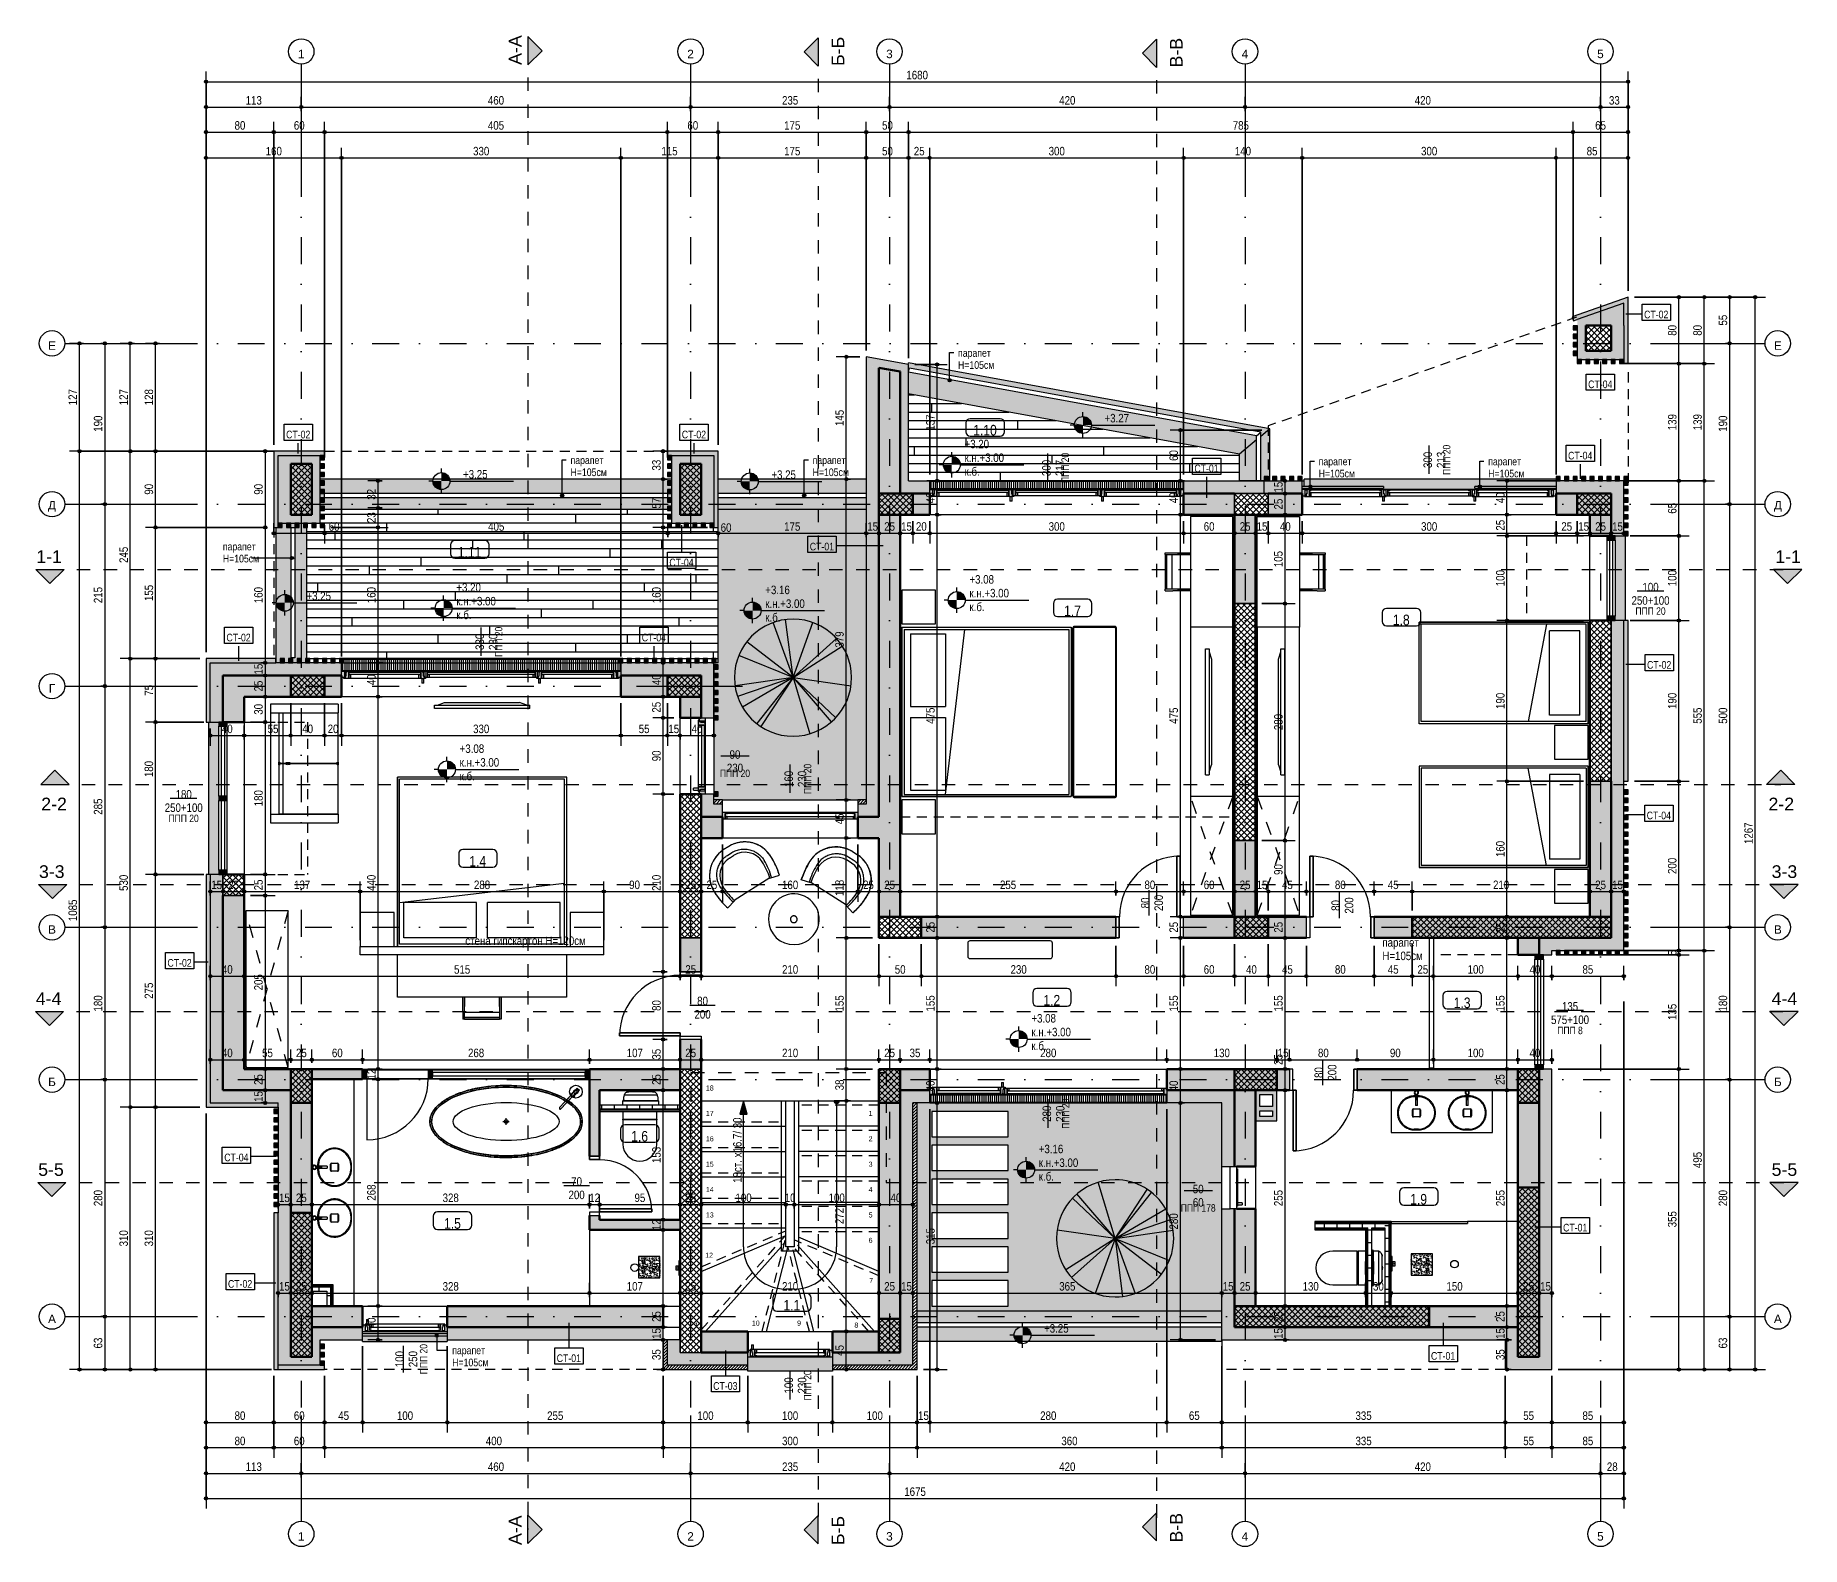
# Model space of a CAD drawing. Header units: centimetres. Extents: x -78 to 2009, y -1466 to 320.
import ezdxf

# ---------------------------------------------------------------- set-up
doc = ezdxf.new("R2010")
doc.units = ezdxf.units.CM
for name, pattern in [('Dash', [31.75, 15.875, -15.875]), ('Dash dot', [79.375, 31.75, -23.8125, 0, -23.8125]), ('Overhead', [19.84375, 11.90625, -7.9375])]:
    doc.linetypes.add(name, pattern=pattern)
for name, color, linetype, lineweight in [('A-ANNO-DIMS', 7, 'Continuous', 9), ('A-ANNO-DIMS-50', 7, 'Continuous', 9), ('A-ANNO-NOTE', 7, 'Continuous', 9), ('A-AREA', 7, 'Continuous', 9), ('A-AREA-IDEN', 7, 'Continuous', 9), ('A-DETL-GENF', 7, 'Continuous', 9), ('A-DETL-MBND', 7, 'Continuous', 9), ('A-DOOR', 7, 'Continuous', 9), ('A-DOOR-FRAM', 7, 'Continuous', 15), ('A-DOOR-IDEN', 7, 'Continuous', 9), ('A-FLOR', 7, 'Continuous', 9), ('A-FLOR-HRAL', 7, 'Continuous', 9), ('A-FLOR-OVHD', 7, 'Overhead', 9), ('A-FLOR-PATT', 7, 'Continuous', 9), ('A-GENM', 7, 'Continuous', 9), ('A-GLAZ', 7, 'Continuous', 5), ('A-GLAZ-CURT', 7, 'Continuous', 9), ('A-GLAZ-CWMG', 7, 'Continuous', 9), ('A-GLAZ-IDEN', 7, 'Continuous', 9), ('A-WALL', 7, 'Continuous', 9), ('A-WALL-FNSH', 7, 'Continuous', 9), ('A-WALL-IDEN', 7, 'Continuous', 9), ('A-WALL-PATT', 7, 'Continuous', 9), ('E-ELEC-EQPM', 7, 'Continuous', 9), ('G-ANNO-DIMS', 7, 'Continuous', 9), ('G-ANNO-SYMB', 7, 'Continuous', 9), ('G-ANNO-TEXT', 7, 'Continuous', 9), ('I-FURN', 7, 'Continuous', 9), ('I-FURN-HDLN', 7, 'Dash', 9), ('I-WALL', 7, 'Continuous', 9), ('L-PLNT', 7, 'Continuous', 15), ('M-EQPM', 7, 'Continuous', 9), ('P-PIPE', 7, 'Continuous', 9), ('P-SANR-FIXT', 7, 'Continuous', 9), ('S-COLS', 7, 'Continuous', 9), ('S-GRID', 7, 'Continuous', 9), ('S-GRID-IDEN', 7, 'Continuous', 9), ('S-STRS', 7, 'Continuous', 9), ('S-STRS-ANNO', 7, 'Continuous', 9), ('S-STRS-IDEN', 7, 'Continuous', 9)]:
    doc.layers.add(name, color=color, linetype=linetype, lineweight=lineweight)
doc.layers.add('A-DETL', color=7, linetype='Continuous', lineweight=9, true_color=0x008000)
doc.styles.add('Arial', font='arial.ttf', dxfattribs={"height": 5.953125})
doc.styles.add('Arial Narrow', font='ARIALN.TTF', dxfattribs={"height": 12.5})
doc.styles.add('Arial Narrow_1', font='ARIALN.TTF', dxfattribs={"height": 10})
doc.styles.add('Arial Narrow_2', font='ARIALN.TTF', dxfattribs={"height": 8.75})
doc.styles.add('Arial Narrow_3', font='ARIALN.TTF', dxfattribs={"height": 10})
doc.styles.add('Arial Narrow_4', font='ARIALN.TTF', dxfattribs={"height": 10})
doc.styles.add('Arial Narrow_5', font='ARIALN.TTF', dxfattribs={"height": 9})
doc.styles.add('Arial_1', font='arial.ttf', dxfattribs={"height": 10})
doc.styles.add('Arial_2', font='arial.ttf', dxfattribs={"height": 15})
doc.dimstyles.new('TEC_DIM', dxfattribs={"dimscale": 30.48, "dimtxt": 10.23431, "dimasz": 0.492126, "dimexe": 0.393701, "dimexo": 0.246063, "dimgap": 0, "dimtad": 1, "dimdec": 0, "dimzin": 0, "dimdsep": 46, "dimtxsty": 'Arial Narrow_3', "dimblk1": 'DOTSMALL', "dimblk2": 'DOTSMALL', "dimsah": 1, "dimcen": 0.09, "dimazin": 0, "dimtfac": 1, "dimtdec": 4, "dimtix": 1, "dimtmove": 0, "dimatfit": 3, "dimfxl": 0, "dimtvp": 1, "dimtolj": 1, "dimtzin": 0, "dimarcsym": 0})
doc.dimstyles.new('TEC_DIM_1', dxfattribs={"dimscale": 30.48, "dimtxt": 10.23431, "dimasz": 0.492126, "dimexe": 0.393701, "dimexo": 0.246063, "dimgap": 0, "dimtad": 1, "dimdec": 0, "dimzin": 0, "dimdsep": 46, "dimtxsty": 'Arial Narrow_4', "dimblk1": 'DOTSMALL', "dimblk2": 'DOTSMALL', "dimsah": 1, "dimcen": 0.09, "dimazin": 0, "dimtfac": 1, "dimtdec": 4, "dimtix": 1, "dimtmove": 0, "dimatfit": 3, "dimfxl": 0, "dimtvp": 1, "dimtolj": 1, "dimtzin": 0, "dimarcsym": 0})
doc.dimstyles.new('TEC_DIM_2', dxfattribs={"dimscale": 30.48, "dimtxt": 10.23431, "dimasz": 0.492126, "dimexe": 0.393701, "dimexo": 0.246063, "dimgap": 0, "dimtad": 1, "dimdec": 0, "dimzin": 0, "dimdsep": 46, "dimtxsty": 'Arial Narrow_3', "dimblk1": 'DOTSMALL', "dimblk2": 'DOTSMALL', "dimsah": 1, "dimcen": 0.09, "dimazin": 0, "dimtfac": 1, "dimtdec": 4, "dimtix": 1, "dimtmove": 2, "dimatfit": 3, "dimfxl": 0, "dimtvp": 1, "dimtolj": 1, "dimtzin": 0, "dimarcsym": 0})
doc.dimstyles.new('TEC_DIM_3', dxfattribs={"dimscale": 30.48, "dimtxt": 10.23431, "dimasz": 0.492126, "dimexe": 0.393701, "dimexo": 0.246063, "dimgap": 0, "dimtad": 1, "dimdec": 0, "dimzin": 0, "dimdsep": 46, "dimtxsty": 'Arial Narrow_3', "dimblk1": 'DOTSMALL', "dimblk2": 'DOTSMALL', "dimsah": 1, "dimcen": 0.09, "dimazin": 0, "dimtfac": 1, "dimtdec": 4, "dimtix": 1, "dimtmove": 0, "dimatfit": 3, "dimfxl": 0, "dimtvp": 1, "dimtolj": 1, "dimtzin": 0, "dimarcsym": 0})
pattern_1 = [(45, (0, 0), (-1.767767, 1.767767), [])]
pattern_2 = [(45, (0, 0), (-3.535534, 3.535534), []), (135, (0, 0), (-3.535534, -3.535534), [])]

msp = doc.modelspace()

# ---------------------------------------------------------------- texts
at = {"layer": 'A-ANNO-NOTE', "attachment_point": 5, "line_spacing_factor": 0.949189}
for s, insert, char_height, width, style in [('\\pt63.5,127,190.5,254,317.5,381,444.5,508,571.5,635,698.5,762,825.5,889,952.5,1016,1079.5,1143,1206.5,1270,1333.5,1397,1460.5,1524,1587.5,1651,1714.5,1778,1841.5,1905,1968.5,2032;100\\P250+100', (1830.7, -340.1), 10, 46.95, 'Arial Narrow_1'), ('\\pt63.49997,127.00004,190.50001,253.99999,317.49996,381.00002,444.5,507.99997,571.50004,635.00001,698.49999,761.99996,825.50002,889,952.49997,1016.00004,1079.50001,1142.99999,1206.49996,1270.00003,1333.5,1396.99998,1460.50004,1524.00001,1587.49999,1650.99996,1714.50003,1778,1841.49998,1905.00004,1968.50001,2031.99999;{\\fArial Narrow|b0|i0|c204|p34;ППП }20', (1830.7, -360.5), 8.75, 36.05, 'Arial Narrow_2'), ('\\pt63.5,127,190.5,254,317.5,381,444.5,508,571.5,635,698.5,762,825.5,889,952.5,1016,1079.5,1143,1206.5,1270,1333.5,1397,1460.5,1524,1587.5,1651,1714.5,1778,1841.5,1905,1968.5,2032;180\\P250+100', (97.7, -584.9), 10, 46.95, 'Arial Narrow_1'), ('\\pt63.49997,127.00004,190.50001,253.99999,317.49996,381.00002,444.5,507.99997,571.50004,635.00001,698.49999,761.99996,825.50002,889,952.49997,1016.00004,1079.50001,1142.99999,1206.49996,1270.00003,1333.5,1396.99998,1460.50004,1524.00001,1587.49999,1650.99996,1714.50003,1778,1841.49998,1905.00004,1968.50001,2031.99999;{\\fArial Narrow|b0|i0|c204|p34;ППП }20', (97.6, -605.4), 8.75, 36.05, 'Arial Narrow_2'), ('\\pt63.5,127,190.5,254,317.5,381,444.5,508,571.5,635,698.5,762,825.5,889,952.5,1016,1079.5,1143,1206.5,1270,1333.5,1397,1460.5,1524,1587.5,1651,1714.5,1778,1841.5,1905,1968.5,2032;135\\P575+100', (1735.6, -835.5), 10, 46.95, 'Arial Narrow_1'), ('\\pt63.49997,127.00004,190.50001,253.99999,317.49996,381.00002,444.5,507.99997,571.50004,635.00001,698.49999,761.99996,825.50002,889,952.49997,1016.00004,1079.50001,1142.99999,1206.49996,1270.00003,1333.5,1396.99998,1460.50004,1524.00001,1587.49999,1650.99996,1714.50003,1778,1841.49998,1905.00004,1968.50001,2031.99999;{\\fArial Narrow|b0|i0|c204|p34;ППП }8', (1735.6, -856), 8.75, 30.45, 'Arial Narrow_2')]:
    msp.add_mtext(s, dxfattribs=dict(at, insert=insert, char_height=char_height, width=width, style=style))
at = {"layer": 'A-ANNO-NOTE', "attachment_point": 5, "rotation": 90, "line_spacing_factor": 0.949189}
for s, insert, char_height, width, style in [('\\pt63.49997,127.00004,190.50001,253.99999,317.49996,381.00002,444.5,507.99997,571.50004,635.00001,698.49999,761.99996,825.50002,889,952.49997,1016.00004,1079.50001,1142.99999,1206.49996,1270.00003,1333.5,1396.99998,1460.50004,1524.00001,1587.49999,1650.99996,1714.50003,1778,1841.49998,1905.00004,1968.50001,2031.99999;{\\fArial Narrow|b0|i0|c204|p34;ППП }20', (381.2, -1244.3), 8.75, 36.05, 'Arial Narrow_2'), ('\\pt63.5,127,190.5,254,317.5,381,444.5,508,571.5,635,698.5,762,825.5,889,952.5,1016,1079.5,1143,1206.5,1270,1333.5,1397,1460.5,1524,1587.5,1651,1714.5,1778,1841.5,1905,1968.5,2032;100\\P250', (360.7, -1244.3), 10, 20.2, 'Arial Narrow_1')]:
    msp.add_mtext(s, dxfattribs=dict(at, insert=insert, char_height=char_height, width=width, style=style))
at = {"layer": 'A-AREA-IDEN', "char_height": 12.5, "attachment_point": 5, "line_spacing_factor": 0.949189, "style": 'Arial Narrow'}
for s, insert, width in [('\\pt63.5,127,190.5,254,317.5,381,444.5,508,571.5,635,698.5,762,825.5,889,952.5,1016,1079.5,1143,1206.5,1270,1333.5,1397,1460.5,1524,1587.5,1651,1714.5,1778,1841.5,1905,1968.5,2032;1.10', (1044.4, -146.8), 28.1), ('\\pt63.5,127,190.5,254,317.5,381,444.5,508,571.5,635,698.5,762,825.5,889,952.5,1016,1079.5,1143,1206.5,1270,1333.5,1397,1460.5,1524,1587.5,1651,1714.5,1778,1841.5,1905,1968.5,2032;1.11', (435.4, -290.9), 28.1), ('\\pt63.5,127,190.5,254,317.5,381,444.5,508,571.5,635,698.5,762,825.5,889,952.5,1016,1079.5,1143,1206.5,1270,1333.5,1397,1460.5,1524,1587.5,1651,1714.5,1778,1841.5,1905,1968.5,2032;1.7', (1147.8, -360.2), 20.2), ('\\pt63.5,127,190.5,254,317.5,381,444.5,508,571.5,635,698.5,762,825.5,889,952.5,1016,1079.5,1143,1206.5,1270,1333.5,1397,1460.5,1524,1587.5,1651,1714.5,1778,1841.5,1905,1968.5,2032;1.8', (1536.2, -371), 20.2), ('\\pt63.5,127,190.5,254,317.5,381,444.5,508,571.5,635,698.5,762,825.5,889,952.5,1016,1079.5,1143,1206.5,1270,1333.5,1397,1460.5,1524,1587.5,1651,1714.5,1778,1841.5,1905,1968.5,2032;1.4', (445.1, -656.1), 20.2), ('\\pt63.5,127,190.5,254,317.5,381,444.5,508,571.5,635,698.5,762,825.5,889,952.5,1016,1079.5,1143,1206.5,1270,1333.5,1397,1460.5,1524,1587.5,1651,1714.5,1778,1841.5,1905,1968.5,2032;1.2', (1123.3, -820.3), 20.2), ('\\pt63.5,127,190.5,254,317.5,381,444.5,508,571.5,635,698.5,762,825.5,889,952.5,1016,1079.5,1143,1206.5,1270,1333.5,1397,1460.5,1524,1587.5,1651,1714.5,1778,1841.5,1905,1968.5,2032;1.3', (1608.1, -823.4), 20.2), ('\\pt63.5,127,190.5,254,317.5,381,444.5,508,571.5,635,698.5,762,825.5,889,952.5,1016,1079.5,1143,1206.5,1270,1333.5,1397,1460.5,1524,1587.5,1651,1714.5,1778,1841.5,1905,1968.5,2032;1.6', (636.3, -981.1), 20.2), ('\\pt63.5,127,190.5,254,317.5,381,444.5,508,571.5,635,698.5,762,825.5,889,952.5,1016,1079.5,1143,1206.5,1270,1333.5,1397,1460.5,1524,1587.5,1651,1714.5,1778,1841.5,1905,1968.5,2032;1.9', (1556.7, -1055.5), 20.2), ('\\pt63.5,127,190.5,254,317.5,381,444.5,508,571.5,635,698.5,762,825.5,889,952.5,1016,1079.5,1143,1206.5,1270,1333.5,1397,1460.5,1524,1587.5,1651,1714.5,1778,1841.5,1905,1968.5,2032;1.5', (415.2, -1084.1), 20.2), ('\\pt63.5,127,190.5,254,317.5,381,444.5,508,571.5,635,698.5,762,825.5,889,952.5,1016,1079.5,1143,1206.5,1270,1333.5,1397,1460.5,1524,1587.5,1651,1714.5,1778,1841.5,1905,1968.5,2032;1.1', (816.2, -1180.6), 20.2)]:
    msp.add_mtext(s, dxfattribs=dict(at, insert=insert, width=width))
at = {"layer": 'A-DOOR-IDEN', "char_height": 10, "width": 20.2, "attachment_point": 5, "rotation": 90, "line_spacing_factor": 0.949189, "style": 'Arial Narrow_1'}
for insert in [(1241.7, -705.3), (1466.7, -708.3), (1446.7, -905.7)]:
    msp.add_mtext('\\pt5,10,15,20,25,30,35,40,45,50,55,60,65,70,75,80,85,90,95,100,105,110,115,120,125,130,135,140,145,150,155,160;80\\P200', dxfattribs=dict(at, insert=insert))
at = {"layer": 'A-DOOR-IDEN', "char_height": 10, "width": 20.2, "attachment_point": 5, "line_spacing_factor": 0.949189, "style": 'Arial Narrow_1'}
for s, insert in [('\\pt5,10,15,20,25,30,35,40,45,50,55,60,65,70,75,80,85,90,95,100,105,110,115,120,125,130,135,140,145,150,155,160;80\\P200', (710.7, -829.1)), ('\\pt5,10,15,20,25,30,35,40,45,50,55,60,65,70,75,80,85,90,95,100,105,110,115,120,125,130,135,140,145,150,155,160;70\\P200', (561.9, -1042.4))]:
    msp.add_mtext(s, dxfattribs=dict(at, insert=insert))
at = {"layer": 'A-GLAZ-IDEN', "rotation": 90, "line_spacing_factor": 0.949189}
for s, insert, char_height, width, attachment_point, style in [('\\pt63.49997,127.00004,190.50001,253.99999,317.49996,381.00002,444.5,507.99997,571.50004,635.00001,698.49999,761.99996,825.50002,889,952.49997,1016.00004,1079.50001,1142.99999,1206.49996,1270.00003,1333.5,1396.99998,1460.50004,1524.00001,1587.49999,1650.99996,1714.50003,1778,1841.49998,1905.00004,1968.50001,2031.99999;{\\fArial Narrow|b0|i0|c204|p34;ППП }20', (1585.4, -181.8), 8.75, 36.05, 2, 'Arial Narrow_2'), ('\\pt5,10,15,20,25,30,35,40,45,50,55,60,65,70,75,80,85,90,95,100,105,110,115,120,125,130,135,140,145,150,155,160;300\\P217', (1137.8, -191.3), 10, 20.2, 8, 'Arial Narrow_1'), ('\\pt63.49997,127.00004,190.50001,253.99999,317.49996,381.00002,444.5,507.99997,571.50004,635.00001,698.49999,761.99996,825.50002,889,952.49997,1016.00004,1079.50001,1142.99999,1206.49996,1270.00003,1333.5,1396.99998,1460.50004,1524.00001,1587.49999,1650.99996,1714.50003,1778,1841.49998,1905.00004,1968.50001,2031.99999;{\\fArial Narrow|b0|i0|c204|p34;ППП }20', (1134.7, -191.3), 8.75, 36.05, 2, 'Arial Narrow_2'), ('\\pt5,10,15,20,25,30,35,40,45,50,55,60,65,70,75,80,85,90,95,100,105,110,115,120,125,130,135,140,145,150,155,160;300\\P213', (1588.4, -181.8), 10, 20.2, 8, 'Arial Narrow_1'), ('\\pt5,10,15,20,25,30,35,40,45,50,55,60,65,70,75,80,85,90,95,100,105,110,115,120,125,130,135,140,145,150,155,160;330\\P230', (468.4, -396.8), 10, 20.2, 8, 'Arial Narrow_1'), ('\\pt63.49997,127.00004,190.50001,253.99999,317.49996,381.00002,444.5,507.99997,571.50004,635.00001,698.49999,761.99996,825.50002,889,952.49997,1016.00004,1079.50001,1142.99999,1206.49996,1270.00003,1333.5,1396.99998,1460.50004,1524.00001,1587.49999,1650.99996,1714.50003,1778,1841.49998,1905.00004,1968.50001,2031.99999;{\\fArial Narrow|b0|i0|c204|p34;ППП }20', (465.4, -396.8), 8.75, 36.05, 2, 'Arial Narrow_2'), ('\\pt63.49997,127.00004,190.50001,253.99999,317.49996,381.00002,444.5,507.99997,571.50004,635.00001,698.49999,761.99996,825.50002,889,952.49997,1016.00004,1079.50001,1142.99999,1206.49996,1270.00003,1333.5,1396.99998,1460.50004,1524.00001,1587.49999,1650.99996,1714.50003,1778,1841.49998,1905.00004,1968.50001,2031.99999;{\\fArial Narrow|b0|i0|c204|p34;ППП }20', (830.4, -558.8), 8.75, 36.05, 2, 'Arial Narrow_2'), ('\\pt5,10,15,20,25,30,35,40,45,50,55,60,65,70,75,80,85,90,95,100,105,110,115,120,125,130,135,140,145,150,155,160;160\\P230', (833.4, -558.8), 10, 20.2, 8, 'Arial Narrow_1'), ('\\pt63.49997,127.00004,190.50001,253.99999,317.49996,381.00002,444.5,507.99997,571.50004,635.00001,698.49999,761.99996,825.50002,889,952.49997,1016.00004,1079.50001,1142.99999,1206.49996,1270.00003,1333.5,1396.99998,1460.50004,1524.00001,1587.49999,1650.99996,1714.50003,1778,1841.49998,1905.00004,1968.50001,2031.99999;{\\fArial Narrow|b0|i0|c204|p34;ППП }20', (1135.4, -954.4), 8.75, 36.05, 2, 'Arial Narrow_2'), ('\\pt5,10,15,20,25,30,35,40,45,50,55,60,65,70,75,80,85,90,95,100,105,110,115,120,125,130,135,140,145,150,155,160;280\\P230', (1138.4, -954.4), 10, 20.2, 8, 'Arial Narrow_1'), ('\\pt5,10,15,20,25,30,35,40,45,50,55,60,65,70,75,80,85,90,95,100,105,110,115,120,125,130,135,140,145,150,155,160;100\\P230', (833.4, -1275.4), 10, 20.2, 8, 'Arial Narrow_1'), ('\\pt63.49997,127.00004,190.50001,253.99999,317.49996,381.00002,444.5,507.99997,571.50004,635.00001,698.49999,761.99996,825.50002,889,952.49997,1016.00004,1079.50001,1142.99999,1206.49996,1270.00003,1333.5,1396.99998,1460.50004,1524.00001,1587.49999,1650.99996,1714.50003,1778,1841.49998,1905.00004,1968.50001,2031.99999;{\\fArial Narrow|b0|i0|c204|p34;ППП }20', (830.4, -1275.4), 8.75, 36.05, 2, 'Arial Narrow_2')]:
    msp.add_mtext(s, dxfattribs=dict(at, insert=insert, char_height=char_height, width=width, attachment_point=attachment_point, style=style))
at = {"layer": 'A-GLAZ-IDEN', "line_spacing_factor": 0.949189}
for s, insert, char_height, width, attachment_point, style in [('\\pt5,10,15,20,25,30,35,40,45,50,55,60,65,70,75,80,85,90,95,100,105,110,115,120,125,130,135,140,145,150,155,160;90\\P230', (749, -550.9), 10, 20.2, 8, 'Arial Narrow_1'), ('\\pt63.49997,127.00004,190.50001,253.99999,317.49996,381.00002,444.5,507.99997,571.50004,635.00001,698.49999,761.99996,825.50002,889,952.49997,1016.00004,1079.50001,1142.99999,1206.49996,1270.00003,1333.5,1396.99998,1460.50004,1524.00001,1587.49999,1650.99996,1714.50003,1778,1841.49998,1905.00004,1968.50001,2031.99999;{\\fArial Narrow|b0|i0|c204|p34;ППП }20', (749, -547.8), 8.75, 36.05, 2, 'Arial Narrow_2'), ('\\pt5,10,15,20,25,30,35,40,45,50,55,60,65,70,75,80,85,90,95,100,105,110,115,120,125,130,135,140,145,150,155,160;50\\P60', (1296.3, -1064.3), 10, 13.55, 8, 'Arial Narrow_1'), ('\\pt63.49997,127.00004,190.50001,253.99999,317.49996,381.00002,444.5,507.99997,571.50004,635.00001,698.49999,761.99996,825.50002,889,952.49997,1016.00004,1079.50001,1142.99999,1206.49996,1270.00003,1333.5,1396.99998,1460.50004,1524.00001,1587.49999,1650.99996,1714.50003,1778,1841.49998,1905.00004,1968.50001,2031.99999;{\\fArial Narrow|b0|i0|c204|p34;ППП }178', (1296.3, -1061.3), 8.75, 41.7, 2, 'Arial Narrow_2')]:
    msp.add_mtext(s, dxfattribs=dict(at, insert=insert, char_height=char_height, width=width, attachment_point=attachment_point, style=style))
at = {"layer": 'A-WALL-IDEN', "char_height": 9, "width": 28.45, "attachment_point": 5, "line_spacing_factor": 0.949189, "style": 'Arial Narrow_5'}
for s, insert in [('\\pt25.00002,50.00004,74.99997,99.99999,125.00001,150.00003,174.99996,199.99998,225,250.00002,275.00004,299.99997,324.99999,350.00001,375.00003,399.99996,424.99998,450,475.00002,500.00004,524.99997,549.99999,575.00001,600.00003,624.99996,649.99998,675,700.00002,725.00004,749.99997,774.99999,800.00001;{\\fArial Narrow|b0|i0|c204|p34;СТ}-02', (1837.4, -10.1)), ('\\pt25.00002,50.00004,74.99997,99.99999,125.00001,150.00003,174.99996,199.99998,225,250.00002,275.00004,299.99997,324.99999,350.00001,375.00003,399.99996,424.99998,450,475.00002,500.00004,524.99997,549.99999,575.00001,600.00003,624.99996,649.99998,675,700.00002,725.00004,749.99997,774.99999,800.00001;{\\fArial Narrow|b0|i0|c204|p34;СТ}-04', (1771.3, -92.6)), ('\\pt25.00002,50.00004,74.99997,99.99999,125.00001,150.00003,174.99996,199.99998,225,250.00002,275.00004,299.99997,324.99999,350.00001,375.00003,399.99996,424.99998,450,475.00002,500.00004,524.99997,549.99999,575.00001,600.00003,624.99996,649.99998,675,700.00002,725.00004,749.99997,774.99999,800.00001;{\\fArial Narrow|b0|i0|c204|p34;СТ}-02', (233, -151.9)), ('\\pt25.00002,50.00004,74.99997,99.99999,125.00001,150.00003,174.99996,199.99998,225,250.00002,275.00004,299.99997,324.99999,350.00001,375.00003,399.99996,424.99998,450,475.00002,500.00004,524.99997,549.99999,575.00001,600.00003,624.99996,649.99998,675,700.00002,725.00004,749.99997,774.99999,800.00001;{\\fArial Narrow|b0|i0|c204|p34;СТ}-02', (700.5, -151.9)), ('\\pt25.00002,50.00004,74.99997,99.99999,125.00001,150.00003,174.99996,199.99998,225,250.00002,275.00004,299.99997,324.99999,350.00001,375.00003,399.99996,424.99998,450,475.00002,500.00004,524.99997,549.99999,575.00001,600.00003,624.99996,649.99998,675,700.00002,725.00004,749.99997,774.99999,800.00001;{\\fArial Narrow|b0|i0|c204|p34;СТ}-01', (1306.1, -192)), ('\\pt25.00002,50.00004,74.99997,99.99999,125.00001,150.00003,174.99996,199.99998,225,250.00002,275.00004,299.99997,324.99999,350.00001,375.00003,399.99996,424.99998,450,475.00002,500.00004,524.99997,549.99999,575.00001,600.00003,624.99996,649.99998,675,700.00002,725.00004,749.99997,774.99999,800.00001;{\\fArial Narrow|b0|i0|c204|p34;СТ}-04', (1747.6, -176.8)), ('\\pt25.00002,50.00004,74.99997,99.99999,125.00001,150.00003,174.99996,199.99998,225,250.00002,275.00004,299.99997,324.99999,350.00001,375.00003,399.99996,424.99998,450,475.00002,500.00004,524.99997,549.99999,575.00001,600.00003,624.99996,649.99998,675,700.00002,725.00004,749.99997,774.99999,800.00001;{\\fArial Narrow|b0|i0|c204|p34;СТ}-01', (851.7, -284.3)), ('\\pt25.00002,50.00004,74.99997,99.99999,125.00001,150.00003,174.99996,199.99998,225,250.00002,275.00004,299.99997,324.99999,350.00001,375.00003,399.99996,424.99998,450,475.00002,500.00004,524.99997,549.99999,575.00001,600.00003,624.99996,649.99998,675,700.00002,725.00004,749.99997,774.99999,800.00001;{\\fArial Narrow|b0|i0|c204|p34;СТ}-04', (685.8, -303.1)), ('\\pt25.00002,50.00004,74.99997,99.99999,125.00001,150.00003,174.99996,199.99998,225,250.00002,275.00004,299.99997,324.99999,350.00001,375.00003,399.99996,424.99998,450,475.00002,500.00004,524.99997,549.99999,575.00001,600.00003,624.99996,649.99998,675,700.00002,725.00004,749.99997,774.99999,800.00001;{\\fArial Narrow|b0|i0|c204|p34;СТ}-02', (162.5, -391.8)), ('\\pt25.00002,50.00004,74.99997,99.99999,125.00001,150.00003,174.99996,199.99998,225,250.00002,275.00004,299.99997,324.99999,350.00001,375.00003,399.99996,424.99998,450,475.00002,500.00004,524.99997,549.99999,575.00001,600.00003,624.99996,649.99998,675,700.00002,725.00004,749.99997,774.99999,800.00001;{\\fArial Narrow|b0|i0|c204|p34;СТ}-04', (653.2, -391.8)), ('\\pt25.00002,50.00004,74.99997,99.99999,125.00001,150.00003,174.99996,199.99998,225,250.00002,275.00004,299.99997,324.99999,350.00001,375.00003,399.99996,424.99998,450,475.00002,500.00004,524.99997,549.99999,575.00001,600.00003,624.99996,649.99998,675,700.00002,725.00004,749.99997,774.99999,800.00001;{\\fArial Narrow|b0|i0|c204|p34;СТ}-02', (1840.9, -424.1)), ('\\pt25.00002,50.00004,74.99997,99.99999,125.00001,150.00003,174.99996,199.99998,225,250.00002,275.00004,299.99997,324.99999,350.00001,375.00003,399.99996,424.99998,450,475.00002,500.00004,524.99997,549.99999,575.00001,600.00003,624.99996,649.99998,675,700.00002,725.00004,749.99997,774.99999,800.00001;{\\fArial Narrow|b0|i0|c204|p34;СТ}-04', (1840.5, -602)), ('\\pt25.00002,50.00004,74.99997,99.99999,125.00001,150.00003,174.99996,199.99998,225,250.00002,275.00004,299.99997,324.99999,350.00001,375.00003,399.99996,424.99998,450,475.00002,500.00004,524.99997,549.99999,575.00001,600.00003,624.99996,649.99998,675,700.00002,725.00004,749.99997,774.99999,800.00001;{\\fArial Narrow|b0|i0|c204|p34;СТ}-02', (92.8, -776.2)), ('\\pt25.00002,50.00004,74.99997,99.99999,125.00001,150.00003,174.99996,199.99998,225,250.00002,275.00004,299.99997,324.99999,350.00001,375.00003,399.99996,424.99998,450,475.00002,500.00004,524.99997,549.99999,575.00001,600.00003,624.99996,649.99998,675,700.00002,725.00004,749.99997,774.99999,800.00001;{\\fArial Narrow|b0|i0|c204|p34;СТ}-04', (159.9, -1006.1)), ('\\pt25.00002,50.00004,74.99997,99.99999,125.00001,150.00003,174.99996,199.99998,225,250.00002,275.00004,299.99997,324.99999,350.00001,375.00003,399.99996,424.99998,450,475.00002,500.00004,524.99997,549.99999,575.00001,600.00003,624.99996,649.99998,675,700.00002,725.00004,749.99997,774.99999,800.00001;{\\fArial Narrow|b0|i0|c204|p34;СТ}-01', (1741.7, -1089)), ('\\pt25.00002,50.00004,74.99997,99.99999,125.00001,150.00003,174.99996,199.99998,225,250.00002,275.00004,299.99997,324.99999,350.00001,375.00003,399.99996,424.99998,450,475.00002,500.00004,524.99997,549.99999,575.00001,600.00003,624.99996,649.99998,675,700.00002,725.00004,749.99997,774.99999,800.00001;{\\fArial Narrow|b0|i0|c204|p34;СТ}-02', (164.3, -1155.5)), ('\\pt25.00002,50.00004,74.99997,99.99999,125.00001,150.00003,174.99996,199.99998,225,250.00002,275.00004,299.99997,324.99999,350.00001,375.00003,399.99996,424.99998,450,475.00002,500.00004,524.99997,549.99999,575.00001,600.00003,624.99996,649.99998,675,700.00002,725.00004,749.99997,774.99999,800.00001;{\\fArial Narrow|b0|i0|c204|p34;СТ}-01', (552.7, -1243.3)), ('\\pt25.00002,50.00004,74.99997,99.99999,125.00001,150.00003,174.99996,199.99998,225,250.00002,275.00004,299.99997,324.99999,350.00001,375.00003,399.99996,424.99998,450,475.00002,500.00004,524.99997,549.99999,575.00001,600.00003,624.99996,649.99998,675,700.00002,725.00004,749.99997,774.99999,800.00001;{\\fArial Narrow|b0|i0|c204|p34;СТ}-01', (1585.6, -1240.6)), ('\\pt25.00002,50.00004,74.99997,99.99999,125.00001,150.00003,174.99996,199.99998,225,250.00002,275.00004,299.99997,324.99999,350.00001,375.00003,399.99996,424.99998,450,475.00002,500.00004,524.99997,549.99999,575.00001,600.00003,624.99996,649.99998,675,700.00002,725.00004,749.99997,774.99999,800.00001;{\\fArial Narrow|b0|i0|c204|p34;СТ}-03', (737.6, -1276.1))]:
    msp.add_mtext(s, dxfattribs=dict(at, insert=insert))
at = {"layer": 'G-ANNO-DIMS', "char_height": 10, "attachment_point": 1, "line_spacing_factor": 0.974696, "style": 'Arial Narrow_3'}
for s, insert, width in [('+3.27', (1185.6, -127.5), 34.754), ('+3.20 к.н.+3.00 к.б.', (1020.2, -158), 60.051), ('+3.25', (427.7, -193.8), 34.754), ('+3.25', (792, -194.2), 34.754), ('+3.20 к.н.+3.00 к.б.', (419.8, -327.5), 60.051), ('+3.16 к.н.+3.00 к.б.', (784.8, -330.4), 60.051), ('+3.08 к.н.+3.00 к.б.', (1026, -318), 60.051), ('+3.25', (242.7, -337.6), 34.754), ('+3.08 к.н.+3.00 к.б.', (423.7, -518), 60.051), ('+3.08 к.н.+3.00 к.б.', (1099.2, -836.6), 60.051), ('+3.16 к.н.+3.00 к.б.', (1107.9, -991), 60.051), ('+3.25', (1114.2, -1203), 34.754)]:
    msp.add_mtext(s, dxfattribs=dict(at, insert=insert, width=width))
at = {"layer": 'G-ANNO-SYMB', "char_height": 15, "attachment_point": 5, "rotation": 90, "line_spacing_factor": 0.936439, "style": 'Arial_2'}
for s, insert, width in [('\\pt60,120,180,240,300,360,420,480,540,600,660,720,780,840,900,960,1020,1080,1140,1200,1260,1320,1380,1440,1500,1560,1620,1680,1740,1800,1860,1920;A-A', (489.3, 302.4), 35.7), ('\\pt60,120,180,240,300,360,420,480,540,600,660,720,780,840,900,960,1020,1080,1140,1200,1260,1320,1380,1440,1500,1560,1620,1680,1740,1800,1860,1920;{\\fArial|b0|i0|c204|p34;Б}-{\\fArial|b0|i0|c204|p34;Б}', (870.6, 300.9), 35.05), ('\\pt60,120,180,240,300,360,420,480,540,600,660,720,780,840,900,960,1020,1080,1140,1200,1260,1320,1380,1440,1500,1560,1620,1680,1740,1800,1860,1920;{\\fArial|b0|i0|c204|p34;В}-{\\fArial|b0|i0|c204|p34;В}', (1270.3, 299.4), 35.7), ('\\pt60,120,180,240,300,360,420,480,540,600,660,720,780,840,900,960,1020,1080,1140,1200,1260,1320,1380,1440,1500,1560,1620,1680,1740,1800,1860,1920;A-A', (489.3, -1446.5), 35.7), ('\\pt60,120,180,240,300,360,420,480,540,600,660,720,780,840,900,960,1020,1080,1140,1200,1260,1320,1380,1440,1500,1560,1620,1680,1740,1800,1860,1920;{\\fArial|b0|i0|c204|p34;Б}-{\\fArial|b0|i0|c204|p34;Б}', (870.6, -1446.8), 35.05), ('\\pt60,120,180,240,300,360,420,480,540,600,660,720,780,840,900,960,1020,1080,1140,1200,1260,1320,1380,1440,1500,1560,1620,1680,1740,1800,1860,1920;{\\fArial|b0|i0|c204|p34;В}-{\\fArial|b0|i0|c204|p34;В}', (1270.3, -1443.5), 35.7)]:
    msp.add_mtext(s, dxfattribs=dict(at, insert=insert, width=width))
at = {"layer": 'G-ANNO-SYMB', "char_height": 15, "width": 31.1, "attachment_point": 5, "line_spacing_factor": 0.936439, "style": 'Arial_2'}
for s, insert in [('\\pt60,120,180,240,300,360,420,480,540,600,660,720,780,840,900,960,1020,1080,1140,1200,1260,1320,1380,1440,1500,1560,1620,1680,1740,1800,1860,1920;1-1', (-61.4, -296.1)), ('\\pt60,120,180,240,300,360,420,480,540,600,660,720,780,840,900,960,1020,1080,1140,1200,1260,1320,1380,1440,1500,1560,1620,1680,1740,1800,1860,1920;1-1', (1993.2, -296.1)), ('\\pt60,120,180,240,300,360,420,480,540,600,660,720,780,840,900,960,1020,1080,1140,1200,1260,1320,1380,1440,1500,1560,1620,1680,1740,1800,1860,1920;2-2', (-55.5, -588.4)), ('\\pt60,120,180,240,300,360,420,480,540,600,660,720,780,840,900,960,1020,1080,1140,1200,1260,1320,1380,1440,1500,1560,1620,1680,1740,1800,1860,1920;2-2', (1985.2, -588.4)), ('\\pt60,120,180,240,300,360,420,480,540,600,660,720,780,840,900,960,1020,1080,1140,1200,1260,1320,1380,1440,1500,1560,1620,1680,1740,1800,1860,1920;3-3', (-58.2, -668.4)), ('\\pt60,120,180,240,300,360,420,480,540,600,660,720,780,840,900,960,1020,1080,1140,1200,1260,1320,1380,1440,1500,1560,1620,1680,1740,1800,1860,1920;3-3', (1988.9, -668.4)), ('\\pt60,120,180,240,300,360,420,480,540,600,660,720,780,840,900,960,1020,1080,1140,1200,1260,1320,1380,1440,1500,1560,1620,1680,1740,1800,1860,1920;4-4', (-61.9, -818.4)), ('\\pt60,120,180,240,300,360,420,480,540,600,660,720,780,840,900,960,1020,1080,1140,1200,1260,1320,1380,1440,1500,1560,1620,1680,1740,1800,1860,1920;4-4', (1988.9, -818.4)), ('\\pt60,120,180,240,300,360,420,480,540,600,660,720,780,840,900,960,1020,1080,1140,1200,1260,1320,1380,1440,1500,1560,1620,1680,1740,1800,1860,1920;5-5', (-59.1, -1020.4)), ('\\pt60,120,180,240,300,360,420,480,540,600,660,720,780,840,900,960,1020,1080,1140,1200,1260,1320,1380,1440,1500,1560,1620,1680,1740,1800,1860,1920;5-5', (1988.9, -1020.4))]:
    msp.add_mtext(s, dxfattribs=dict(at, insert=insert))
at = {"layer": 'G-ANNO-TEXT', "attachment_point": 1, "line_spacing_factor": 0.949189}
for s, insert, char_height, width, style in [('\\pt5.00004,9.99999,15.00003,19.99998,25.00002,29.99997,35.00001,39.99996,45,50.00004,54.99999,60.00003,64.99998,70.00002,74.99997,80.00001,84.99996,90,95.00004,99.99999,105.00003,109.99998,115.00002,119.99997,125.00001,129.99996,135,140.00004,144.99999,150.00003,154.99998,160.00002;{\\fArial Narrow|b0|i0|c204|p34;парапет Н}=105{\\fArial Narrow|b0|i0|c204|p34;см}', (1012.5, -51), 9, 47.95, 'Arial Narrow_5'), ('\\pt5.00004,9.99999,15.00003,19.99998,25.00002,29.99997,35.00001,39.99996,45,50.00004,54.99999,60.00003,64.99998,70.00002,74.99997,80.00001,84.99996,90,95.00004,99.99999,105.00003,109.99998,115.00002,119.99997,125.00001,129.99996,135,140.00004,144.99999,150.00003,154.99998,160.00002;{\\fArial Narrow|b0|i0|c204|p34;парапет Н}=105{\\fArial Narrow|b0|i0|c204|p34;см}', (554.7, -177.7), 9, 47.95, 'Arial Narrow_5'), ('\\pt5.00004,9.99999,15.00003,19.99998,25.00002,29.99997,35.00001,39.99996,45,50.00004,54.99999,60.00003,64.99998,70.00002,74.99997,80.00001,84.99996,90,95.00004,99.99999,105.00003,109.99998,115.00002,119.99997,125.00001,129.99996,135,140.00004,144.99999,150.00003,154.99998,160.00002;{\\fArial Narrow|b0|i0|c204|p34;парапет Н}=105{\\fArial Narrow|b0|i0|c204|p34;см}', (840.7, -177.7), 9, 46.3, 'Arial Narrow_5'), ('\\pt5.00004,9.99999,15.00003,19.99998,25.00002,29.99997,35.00001,39.99996,45,50.00004,54.99999,60.00003,64.99998,70.00002,74.99997,80.00001,84.99996,90,95.00004,99.99999,105.00003,109.99998,115.00002,119.99997,125.00001,129.99996,135,140.00004,144.99999,150.00003,154.99998,160.00002;{\\fArial Narrow|b0|i0|c204|p34;парапет Н}=105{\\fArial Narrow|b0|i0|c204|p34;см}', (1438.6, -179.2), 9, 43, 'Arial Narrow_5'), ('\\pt5.00004,9.99999,15.00003,19.99998,25.00002,29.99997,35.00001,39.99996,45,50.00004,54.99999,60.00003,64.99998,70.00002,74.99997,80.00001,84.99996,90,95.00004,99.99999,105.00003,109.99998,115.00002,119.99997,125.00001,129.99996,135,140.00004,144.99999,150.00003,154.99998,160.00002;{\\fArial Narrow|b0|i0|c204|p34;парапет Н}=105{\\fArial Narrow|b0|i0|c204|p34;см}', (1638.9, -179.2), 9, 45.3, 'Arial Narrow_5'), ('\\pt5.00004,9.99999,15.00003,19.99998,25.00002,29.99997,35.00001,39.99996,45,50.00004,54.99999,60.00003,64.99998,70.00002,74.99997,80.00001,84.99996,90,95.00004,99.99999,105.00003,109.99998,115.00002,119.99997,125.00001,129.99996,135,140.00004,144.99999,150.00003,154.99998,160.00002;{\\fArial Narrow|b0|i0|c204|p34;парапет Н}=105{\\fArial Narrow|b0|i0|c204|p34;см}', (143.9, -279.7), 9, 54.55, 'Arial Narrow_5'), ('\\pt15,30,45,60,75,90,105,120,135,150,165,180,195,210,225,240,255,270,285,300,315,330,345,360,375,390,405,420,435,450,465,480;{\\fArial Narrow|b0|i0|c204|p34;стена гипскартон Н}=120{\\fArial Narrow|b0|i0|c204|p34;см}', (430.4, -745), 10, 147.662, 'Arial Narrow_1'), ('\\pt15,30,45,60,75,90,105,120,135,150,165,180,195,210,225,240,255,270,285,300,315,330,345,360,375,390,405,420,435,450,465,480;{\\fArial Narrow|b0|i0|c204|p34;парапет Н}=105{\\fArial Narrow|b0|i0|c204|p34;см}', (1513.9, -747), 10, 58.2, 'Arial Narrow_1'), ('\\pt5.00004,9.99999,15.00003,19.99998,25.00002,29.99997,35.00001,39.99996,45,50.00004,54.99999,60.00003,64.99998,70.00002,74.99997,80.00001,84.99996,90,95.00004,99.99999,105.00003,109.99998,115.00002,119.99997,125.00001,129.99996,135,140.00004,144.99999,150.00003,154.99998,160.00002;{\\fArial Narrow|b0|i0|c204|p34;парапет Н}=105{\\fArial Narrow|b0|i0|c204|p34;см}', (414.9, -1229.5), 9, 44, 'Arial Narrow_5')]:
    msp.add_mtext(s, dxfattribs=dict(at, insert=insert, char_height=char_height, width=width, style=style))
at = {"layer": 'S-GRID-IDEN', "char_height": 10, "attachment_point": 5, "line_spacing_factor": 0.936439, "style": 'Arial_1'}
for s, insert, width in [('\\pt50,100,150,200,250,300,350,400,450,500,550,600,650,700,750,800,850,900,950,1000,1050,1100,1150,1200,1250,1300,1350,1400,1450,1500,1550,1600;1', (236.5, 297.8), 8.25), ('\\pt50,100,150,200,250,300,350,400,450,500,550,600,650,700,750,800,850,900,950,1000,1050,1100,1150,1200,1250,1300,1350,1400,1450,1500,1550,1600;2', (696.5, 297.8), 8.25), ('\\pt50,100,150,200,250,300,350,400,450,500,550,600,650,700,750,800,850,900,950,1000,1050,1100,1150,1200,1250,1300,1350,1400,1450,1500,1550,1600;3', (931.5, 297.8), 8.25), ('\\pt50,100,150,200,250,300,350,400,450,500,550,600,650,700,750,800,850,900,950,1000,1050,1100,1150,1200,1250,1300,1350,1400,1450,1500,1550,1600;4', (1351.5, 297.8), 8.25), ('\\pt50,100,150,200,250,300,350,400,450,500,550,600,650,700,750,800,850,900,950,1000,1050,1100,1150,1200,1250,1300,1350,1400,1450,1500,1550,1600;5', (1771.5, 297.8), 8.25), ('\\pt50,100,150,200,250,300,350,400,450,500,550,600,650,700,750,800,850,900,950,1000,1050,1100,1150,1200,1250,1300,1350,1400,1450,1500,1550,1600;{\\fArial|b0|i0|c204|p34;Е}', (-57.9, -46.7), 9.9), ('\\pt50,100,150,200,250,300,350,400,450,500,550,600,650,700,750,800,850,900,950,1000,1050,1100,1150,1200,1250,1300,1350,1400,1450,1500,1550,1600;{\\fArial|b0|i0|c204|p34;Е}', (1981.1, -46.7), 9.9), ('\\pt50,100,150,200,250,300,350,400,450,500,550,600,650,700,750,800,850,900,950,1000,1050,1100,1150,1200,1250,1300,1350,1400,1450,1500,1550,1600;{\\fArial|b0|i0|c204|p34;Д}', (-57.9, -236.7), 9.9), ('\\pt50,100,150,200,250,300,350,400,450,500,550,600,650,700,750,800,850,900,950,1000,1050,1100,1150,1200,1250,1300,1350,1400,1450,1500,1550,1600;{\\fArial|b0|i0|c204|p34;Д}', (1981.1, -236.7), 9.9), ('\\pt50,100,150,200,250,300,350,400,450,500,550,600,650,700,750,800,850,900,950,1000,1050,1100,1150,1200,1250,1300,1350,1400,1450,1500,1550,1600;{\\fArial|b0|i0|c204|p34;Г}', (-57.9, -451.7), 7.95), ('\\pt50,100,150,200,250,300,350,400,450,500,550,600,650,700,750,800,850,900,950,1000,1050,1100,1150,1200,1250,1300,1350,1400,1450,1500,1550,1600;{\\fArial|b0|i0|c204|p34;В}', (-57.9, -736.7), 9.9), ('\\pt50,100,150,200,250,300,350,400,450,500,550,600,650,700,750,800,850,900,950,1000,1050,1100,1150,1200,1250,1300,1350,1400,1450,1500,1550,1600;{\\fArial|b0|i0|c204|p34;В}', (1981.1, -736.7), 9.9), ('\\pt50,100,150,200,250,300,350,400,450,500,550,600,650,700,750,800,850,900,950,1000,1050,1100,1150,1200,1250,1300,1350,1400,1450,1500,1550,1600;{\\fArial|b0|i0|c204|p34;Б}', (-57.9, -916.7), 9.6), ('\\pt50,100,150,200,250,300,350,400,450,500,550,600,650,700,750,800,850,900,950,1000,1050,1100,1150,1200,1250,1300,1350,1400,1450,1500,1550,1600;{\\fArial|b0|i0|c204|p34;Б}', (1981.1, -916.7), 9.6), ('\\pt50,100,150,200,250,300,350,400,450,500,550,600,650,700,750,800,850,900,950,1000,1050,1100,1150,1200,1250,1300,1350,1400,1450,1500,1550,1600;{\\fArial|b0|i0|c204|p34;А}', (-57.9, -1196.7), 9.9), ('\\pt50,100,150,200,250,300,350,400,450,500,550,600,650,700,750,800,850,900,950,1000,1050,1100,1150,1200,1250,1300,1350,1400,1450,1500,1550,1600;{\\fArial|b0|i0|c204|p34;А}', (1981.1, -1196.7), 9.9), ('\\pt50,100,150,200,250,300,350,400,450,500,550,600,650,700,750,800,850,900,950,1000,1050,1100,1150,1200,1250,1300,1350,1400,1450,1500,1550,1600;1', (236.5, -1453.8), 8.25), ('\\pt50,100,150,200,250,300,350,400,450,500,550,600,650,700,750,800,850,900,950,1000,1050,1100,1150,1200,1250,1300,1350,1400,1450,1500,1550,1600;2', (696.5, -1453.8), 8.25), ('\\pt50,100,150,200,250,300,350,400,450,500,550,600,650,700,750,800,850,900,950,1000,1050,1100,1150,1200,1250,1300,1350,1400,1450,1500,1550,1600;3', (931.5, -1453.8), 8.25), ('\\pt50,100,150,200,250,300,350,400,450,500,550,600,650,700,750,800,850,900,950,1000,1050,1100,1150,1200,1250,1300,1350,1400,1450,1500,1550,1600;4', (1351.5, -1453.8), 8.25), ('\\pt50,100,150,200,250,300,350,400,450,500,550,600,650,700,750,800,850,900,950,1000,1050,1100,1150,1200,1250,1300,1350,1400,1450,1500,1550,1600;5', (1771.5, -1453.8), 8.25)]:
    msp.add_mtext(s, dxfattribs=dict(at, insert=insert, width=width))
at = {"layer": 'S-STRS-ANNO', "attachment_point": 1, "line_spacing_factor": 0.941778, "style": 'Arial'}
for s, insert, char_height, width in [('18', (714.6, -921), 5.95, 10.989), ('17', (714.6, -951), 5.95, 10.989), ('\\fArial|b0|i0|c204|p34|;1', (906.9, -951), 5.953, 5.494), ('16', (714.6, -981), 5.95, 10.989), ('\\fArial|b0|i0|c204|p34|;2', (906.9, -981), 5.953, 5.494), ('15', (714.6, -1011), 5.95, 10.989), ('\\fArial|b0|i0|c204|p34|;3', (906.9, -1011), 5.953, 5.494), ('14', (714.6, -1041), 5.95, 10.989), ('\\fArial|b0|i0|c204|p34|;4', (906.9, -1041), 5.953, 5.494), ('13', (714.6, -1071), 5.95, 10.989), ('\\fArial|b0|i0|c204|p34|;5', (906.9, -1071), 5.953, 5.494), ('\\fArial|b0|i0|c204|p34|;6', (906.9, -1101), 5.953, 5.494), ('12', (713.8, -1118.6), 5.95, 10.989), ('\\fArial|b0|i0|c204|p34|;7', (907.6, -1148.6), 5.953, 5.494), ('11', (701.3, -1201.1), 5.95, 10.989), ('10', (769, -1198.8), 5.95, 10.989), ('\\fArial|b0|i0|c204|p34|;9', (822.4, -1198.8), 5.953, 5.494), ('\\fArial|b0|i0|c204|p34|;8', (890.1, -1201.1), 5.953, 5.494)]:
    msp.add_mtext(s, dxfattribs=dict(at, insert=insert, char_height=char_height, width=width))
at = {"layer": 'S-STRS-IDEN', "insert": (751.9, -997.4), "char_height": 10, "width": 80.35, "attachment_point": 5, "rotation": 90, "line_spacing_factor": 0.949189, "style": 'Arial Narrow_1'}
msp.add_mtext('\\pt5,10,15,20,25,30,35,40,45,50,55,60,65,70,75,80,85,90,95,100,105,110,115,120,125,130,135,140,145,150,155,160;18{\\fArial Narrow|b0|i0|c204|p34;ст}. x16.7/ 30', dxfattribs=at)

# ---------------------------------------------------------------- blocks, each defined once
blk = doc.blocks.new('TEC - ДУШ КАБИНА - ДУШ 150x100 пита-2351937-НИВО 1')
at = {"layer": 'P-SANR-FIXT'}
for p, q in [((150, 50), (90.3, 50)), ((150, 50), (90.3, 50)), ((1.5, 8.5), (0, 8.5)), ((1.5, -8.5), (1.5, 8.5)), ((2.1, 1.9), (1.5, 1.9)), ((2.1, 2.3), (2.1, -2.3)), ((4.8, 2.3), (2.1, 2.3)), ((4.8, -2.3), (4.8, 2.3)), ((23.9, 11.5), (23.9, -13.5)), ((48.9, 11.5), (23.9, 11.5)), ((48.9, -13.5), (48.9, 11.5)), ((0, -8.5), (1.5, -8.5)), ((2.1, -1.9), (1.5, -1.9)), ((2.1, -2.3), (4.8, -2.3)), ((23.9, -13.5), (48.9, -13.5))]:
    blk.add_line(p, q, dxfattribs=at)
for centre, radius in [((4, 0), 0.19), ((24.2, 9.2), 0.22), ((24.2, 6.5), 0.22), ((24.6, 2.6), 0.22), ((24.6, 0.9), 0.22), ((24.6, 4), 0.22), ((25.8, 10.5), 0.22), ((26.2, 2.6), 0.22), ((26.9, 8.9), 0.22), ((27, 6.9), 0.22), ((27.8, 1.2), 0.22), ((28, 9.6), 0.22), ((28, 2.5), 0.22), ((28.3, 7.6), 0.22), ((28.7, 11.2), 0.22), ((29.5, 0.8), 0.22), ((29.9, 7.6), 0.22), ((30, 5.8), 0.22), ((30.1, 3.4), 0.22), ((30.8, 9.6), 0.22), ((30.8, 2), 0.22), ((31.1, 6.1), 0.22), ((31.8, 3.5), 0.22), ((31.8, 0.4), 0.22), ((32.8, 1.2), 0.22), ((32.9, 5.3), 0.22), ((33, 4.5), 0.22), ((33.3, 0.1), 0.22), ((33.4, 10.2), 0.22), ((34.3, 6.4), 0.22), ((34.5, 8.2), 0.22), ((34.9, 5.1), 0.22), ((35, 3.4), 0.22), ((35.3, 11.2), 0.22), ((35.4, 9.2), 0.22), ((35.5, 6.5), 0.22), ((35.9, 4), 0.22), ((35.8, 2.6), 0.22), ((35.8, 0.9), 0.22), ((37, 10.5), 0.22), ((37.4, 2.6), 0.22), ((38.2, 8.9), 0.22), ((38.3, 6.9), 0.22), ((39, 1.2), 0.22), ((39.2, 2.5), 0.22), ((39.3, 9.6), 0.22), ((39.5, 7.6), 0.22), ((40, 11.2), 0.22), ((40.8, 0.8), 0.22), ((41.1, 7.6), 0.22), ((41.2, 5.8), 0.22), ((41.4, 3.4), 0.22), ((41.9, 1.2), 0.22), ((42.1, 9.6), 0.22), ((42.1, 4.5), 0.22), ((42.1, 2), 0.22), ((42.4, 0.1), 0.22), ((42.5, 10.2), 0.22), ((42.4, 6.1), 0.22), ((43.1, 3.5), 0.22), ((43.1, 0.4), 0.22), ((43.4, 6.4), 0.22), ((43.6, 8.2), 0.22), ((44, 5.1), 0.22), ((44.1, 5.3), 0.22), ((44.1, 3.4), 0.22), ((44.3, 11.2), 0.22), ((44.5, 9.2), 0.22), ((44.6, 6.5), 0.22), ((44.9, 4), 0.22), ((44.9, 2.6), 0.22), ((44.9, 0.9), 0.22), ((46.1, 10.5), 0.22), ((46.5, 2.6), 0.22), ((47.3, 8.9), 0.22), ((47.4, 6.9), 0.22), ((48.1, 1.2), 0.22), ((48.4, 9.6), 0.22), ((48.3, 2.5), 0.22), ((48.6, 7.6), 0.22), ((75, -0.5), 4.5), ((24, -0.3), 0.22), ((24.2, -2.3), 0.22), ((24.2, -5), 0.22), ((24.6, -8.9), 0.22), ((24.6, -10.6), 0.22), ((24.6, -7.5), 0.22), ((25.1, -0.4), 0.22), ((25.1, -11.9), 0.22), ((25.8, -1), 0.22), ((26.2, -8.9), 0.22), ((26.9, -2.6), 0.22), ((27, -4.6), 0.22), ((27.8, -1.5), 0.22), ((27.8, -10.4), 0.22), ((27.8, -13), 0.22), ((28, -1.9), 0.22), ((28, -9), 0.22), ((28.3, -3.9), 0.22), ((28.7, -0.3), 0.22), ((29.1, -1.5), 0.22), ((29.1, -13), 0.22), ((29.5, -10.8), 0.22), ((29.9, -3.9), 0.22), ((30, -5.7), 0.22), ((30.1, -8.1), 0.22), ((30.4, -1.5), 0.22), ((30.4, -13), 0.22), ((30.8, -1.9), 0.22), ((30.8, -9.5), 0.22), ((31.1, -5.4), 0.22), ((31.8, -8.1), 0.22), ((31.8, -11.1), 0.22), ((32.4, -1.5), 0.22), ((32.4, -13), 0.22), ((32.8, -10.3), 0.22), ((32.9, -6.2), 0.22), ((33, -7), 0.22), ((33.3, -11.5), 0.22), ((33.4, -1.3), 0.22), ((34.3, -5.1), 0.22), ((34.5, -3.3), 0.22), ((34.9, -6.5), 0.22), ((35, -8.1), 0.22), ((35.3, -0.3), 0.22), ((35.4, -2.3), 0.22), ((35.5, -5), 0.22), ((35.9, -7.5), 0.22), ((35.8, -8.9), 0.22), ((35.8, -10.6), 0.22), ((36.4, -0.4), 0.22), ((36.4, -11.9), 0.22), ((37, -1), 0.22), ((37.4, -8.9), 0.22), ((38.2, -2.6), 0.22), ((38.3, -4.6), 0.22), ((39, -1.5), 0.22), ((39, -10.4), 0.22), ((39, -13), 0.22), ((39.2, -9), 0.22), ((39.3, -1.9), 0.22), ((39.5, -3.9), 0.22), ((40, -0.3), 0.22), ((40.4, -1.5), 0.22), ((40.4, -13), 0.22), ((40.8, -10.8), 0.22), ((41.1, -3.9), 0.22), ((41.2, -5.7), 0.22), ((41.4, -8.1), 0.22), ((41.6, -1.5), 0.22), ((41.6, -13), 0.22), ((41.9, -10.3), 0.22), ((42.1, -1.9), 0.22), ((42.1, -7), 0.22), ((42.1, -9.5), 0.22), ((42.4, -11.5), 0.22), ((42.5, -1.3), 0.22), ((42.4, -5.4), 0.22), ((43.1, -8.1), 0.22), ((43.1, -11.1), 0.22), ((43.4, -5.1), 0.22), ((43.6, -3.3), 0.22), ((43.6, -1.5), 0.22), ((43.6, -13), 0.22), ((44, -6.5), 0.22), ((44.1, -6.2), 0.22), ((44.1, -8.1), 0.22), ((44.3, -0.3), 0.22), ((44.5, -2.3), 0.22), ((44.6, -5), 0.22), ((44.9, -7.5), 0.22), ((44.9, -8.9), 0.22), ((44.9, -10.6), 0.22), ((45.4, -0.4), 0.22), ((45.4, -11.9), 0.22), ((46.1, -1), 0.22), ((46.5, -8.9), 0.22), ((47.3, -2.6), 0.22), ((47.4, -4.6), 0.22), ((48.1, -1.5), 0.22), ((48.1, -10.4), 0.22), ((48.1, -13), 0.22), ((48.4, -1.9), 0.22), ((48.3, -9), 0.22), ((48.6, -3.9), 0.22)]:
    blk.add_circle(centre, radius, dxfattribs=at)
for centre, start, end in [((24, 11.2), 229.8884, 130.1116), ((23.7, 5.1), 329.3889, 30.6111), ((23.8, 3.4), 290.8766, 69.1234), ((49, 11.2), 137.3417, 222.6583), ((23.7, -6.5), 329.3889, 30.6111), ((23.8, -8.1), 290.8766, 69.1234), ((49, -0.3), 137.3417, 222.6583)]:
    blk.add_arc(centre, 0.22, start, end, dxfattribs=at)
blk = doc.blocks.new('TEC_DOOR-INT - 80x200-2358330-НИВО 1')
at = {"layer": 'A-DOOR', "lineweight": 15}
for p, q in [((32, 84.1), (32, 12.5)), ((35.8, 84.1), (32, 84.1)), ((32, 12.5), (32, 84.1)), ((32, 84.1), (35.8, 84.1)), ((35.8, 12.5), (35.8, 84.1)), ((35.8, 84.1), (35.8, 12.5)), ((32, 12.5), (35.8, 12.5)), ((35.8, 12.5), (32, 12.5))]:
    blk.add_line(p, q, dxfattribs=at)
at = {"layer": 'A-DOOR'}
blk.add_arc((35.8, 12.5), 71.6, 90, 180, dxfattribs=at)
at = {"layer": 'A-DOOR-FRAM'}
for p, q in [((-36, 12.5), (-40, 12.5)), ((-40, 12.5), (-40, -12.5)), ((-40, -12.5), (-40, 12.5)), ((-40, 12.5), (-36, 12.5)), ((-36, -12.5), (-36, 12.5)), ((-36, 12.5), (-36, -12.5)), ((40, 12.5), (36, 12.5)), ((36, 12.5), (36, -12.5)), ((36, 12.5), (36, -12.5)), ((40, 12.5), (36, 12.5)), ((40, -12.5), (40, 12.5)), ((40, -12.5), (40, 12.5)), ((-40, -12.5), (-36, -12.5)), ((-36, -12.5), (-40, -12.5)), ((36, -12.5), (40, -12.5)), ((36, -12.5), (40, -12.5))]:
    blk.add_line(p, q, dxfattribs=at)
blk = doc.blocks.new('TEC_DOOR-INT - 80x200-2358332-НИВО 1')
at = {"layer": 'A-DOOR', "lineweight": 15}
for p, q in [((32, -12.5), (35.8, -12.5)), ((32, -84.1), (32, -12.5)), ((32, -12.5), (32, -84.1)), ((35.8, -12.5), (32, -12.5)), ((35.8, -12.5), (35.8, -84.1)), ((35.8, -84.1), (35.8, -12.5)), ((35.8, -84.1), (32, -84.1)), ((32, -84.1), (35.8, -84.1))]:
    blk.add_line(p, q, dxfattribs=at)
at = {"layer": 'A-DOOR'}
blk.add_arc((35.8, -12.5), 71.6, 180, 270, dxfattribs=at)
at = {"layer": 'A-DOOR-FRAM'}
for p, q in [((-40, -12.5), (-40, 12.5)), ((-40, 12.5), (-36, 12.5)), ((-36, 12.5), (-40, 12.5)), ((-40, 12.5), (-40, -12.5)), ((-36, 12.5), (-36, -12.5)), ((-36, -12.5), (-36, 12.5)), ((36, 12.5), (40, 12.5)), ((36, -12.5), (36, 12.5)), ((36, -12.5), (36, 12.5)), ((36, 12.5), (40, 12.5)), ((40, 12.5), (40, -12.5)), ((40, 12.5), (40, -12.5)), ((-36, -12.5), (-40, -12.5)), ((-40, -12.5), (-36, -12.5)), ((40, -12.5), (36, -12.5)), ((40, -12.5), (36, -12.5))]:
    blk.add_line(p, q, dxfattribs=at)
blk = doc.blocks.new('ЛЕГЛО - ДВОЙНО - 200x200cm-2336722-НИВО 1')
at = {"layer": 'I-FURN'}
for p, q in [((-110.1, 76.6), (-110.1, 36.6)), ((-70.1, 36.6), (-70.1, 76.6)), ((-66.1, 76.6), (-66.1, -123.4)), ((-66.1, 76.6), (-66.1, -123.4)), ((-63.5, 74), (-63.5, -120.9)), ((-63.5, 74), (131.4, 74)), ((-58.5, 66.4), (-58.5, 24.8)), ((-58.5, 66.4), (27.6, 66.4)), ((27.6, 66.4), (27.6, 24.8)), ((40.3, 66.4), (40.3, 24.8)), ((40.3, 66.4), (126.3, 66.4)), ((126.3, 66.4), (126.3, 24.8)), ((131.4, 74), (131.4, -120.9)), ((133.9, -123.4), (133.9, 76.6)), ((133.9, 76.6), (133.9, -123.4)), ((137.9, 76.6), (137.9, 36.6)), ((177.9, 36.6), (177.9, 76.6)), ((-110.1, 36.6), (-70.1, 36.6)), ((131.4, 24.8), (-63.5, 2)), ((-58.5, 24.8), (27.6, 24.8)), ((40.3, 24.8), (126.3, 24.8)), ((137.9, 36.6), (177.9, 36.6)), ((-66.1, -123.4), (133.9, -123.4)), ((-66.1, -123.4), (133.9, -123.4)), ((-63.5, -120.9), (131.4, -120.9))]:
    blk.add_line(p, q, dxfattribs=at)
blk = doc.blocks.new('Stuhl-13 - Typ1-1721772-НИВО 1')
at = {"layer": 'I-FURN'}
for p, q in [((-57.7, 2.6), (-55.7, 2.6)), ((-57.7, -6.7), (-57.7, 2.6)), ((-14.7, 2.6), (-55.7, 2.6)), ((-55.7, 0.6), (-55.7, 2.6)), ((-14.7, 0.6), (-55.7, 0.6)), ((-55.7, 0.6), (-14.7, 0.6)), ((-55.7, 0.4), (-55.7, 0.6)), ((-55.7, -3.8), (-55.7, 0.4)), ((-14.7, 2.6), (-12.7, 2.6)), ((-14.7, 2.6), (-14.7, 0.6)), ((-14.7, 0.6), (-14.7, 0.4)), ((-14.7, 0.4), (-14.7, -3.8)), ((-12.7, -6.7), (-12.7, 2.6)), ((-57.7, -12.2), (-57.7, -6.7)), ((-57.7, -23.4), (-57.7, -12.2)), ((-55.7, -9.1), (-55.7, -3.8)), ((-55.7, -5.3), (-14.7, -5.3)), ((-55.7, -23.4), (-55.7, -9.1)), ((-55.7, -12.2), (-55.7, -23.4)), ((-14.7, -3.8), (-14.7, -9.1)), ((-14.7, -9.1), (-14.7, -23.4)), ((-14.7, -23.4), (-14.7, -12.2)), ((-12.7, -6.7), (-12.7, -12.2)), ((-12.7, -12.2), (-12.7, -23.4))]:
    blk.add_line(p, q, dxfattribs=at)
blk = doc.blocks.new('ГАРДЕРОБ - Гардероб 210-2502721-НИВО 1')
at = {"layer": 'I-FURN'}
for p, q in [((92.5, 50), (-92.5, 50)), ((-92.5, 50), (-92.5, 0)), ((92.5, 0), (92.5, 50)), ((-92.5, 0), (92.5, 0))]:
    blk.add_line(p, q, dxfattribs=at)
at = {"layer": 'I-FURN-HDLN'}
for p, q in [((92.5, 50), (-92.5, 0)), ((-92.5, 50), (92.5, 0))]:
    blk.add_line(p, q, dxfattribs=at)
blk = doc.blocks.new('System Panel - Glazed-2486678-НИВО 1')
at = {"layer": 'A-GLAZ-CURT'}
for p, q in [((90.25, 2), (-90.25, 2)), ((-90.25, 2), (-90.25, -2)), ((90.25, -2), (90.25, 2)), ((-90.25, -2), (90.25, -2))]:
    blk.add_line(p, q, dxfattribs=at)
blk = doc.blocks.new('Rectangular Mullion - TEC_DOGRAMA_TERASI_EX-1911774-НИВО 1')
at = {"layer": 'A-GLAZ-CWMG'}
for p, q in [((391.6, -902.6), (572.1, -902.6)), ((391.6, -912.6), (572.1, -912.6))]:
    blk.add_line(p, q, dxfattribs=at)
blk = doc.blocks.new('Rectangular Mullion - TEC_DOGRAMA_TERASI_EX-2486679-НИВО 1')
at = {"layer": 'A-GLAZ-CWMG', "true_color": 0xc0c0c0}
blk.add_hatch(color=9, dxfattribs=at).paths.add_polyline_path([(-5, -5), (-5, 5), (0, 5), (0, -5)])
at = {"layer": 'A-GLAZ-CWMG', "lineweight": 15}
for p, q in [((-5, 5), (0, 5)), ((-5, -5), (-5, 5)), ((0, 5), (0, -5)), ((0, -5), (-5, -5))]:
    blk.add_line(p, q, dxfattribs=at)
blk = doc.blocks.new('Rectangular Mullion - TEC_DOGRAMA_TERASI_EX-1867563-НИВО 1')
at = {"layer": 'A-GLAZ-CWMG'}
for p, q in [((314.1, -902.6), (386.6, -902.6)), ((314.1, -912.6), (386.6, -912.6))]:
    blk.add_line(p, q, dxfattribs=at)
blk = doc.blocks.new('Rectangular Mullion - TEC_DOGRAMA_TERASI_INT-2486674-НИВО 1')
at = {"layer": 'A-GLAZ-CWMG', "true_color": 0xc0c0c0}
blk.add_hatch(color=9, dxfattribs=at).paths.add_polyline_path([(-2.5, -5), (-2.5, 5), (2.5, 5), (2.5, -5)])
at = {"layer": 'A-GLAZ-CWMG', "lineweight": 15}
for p, q in [((-2.5, 5), (2.5, 5)), ((-2.5, -5), (-2.5, 5)), ((2.5, 5), (2.5, -5)), ((2.5, -5), (-2.5, -5))]:
    blk.add_line(p, q, dxfattribs=at)
blk = doc.blocks.new('TEC - ВАНА - ВАНА  180x90 свободностояща-655631-НИВО 1')
at = {"layer": 'P-SANR-FIXT'}
for p, q in [((63.2, 16.5), (81.7, 36.1)), ((83.3, 34.6), (64.8, 15)), ((76.6, 30.7), (71.8, 25.6)), ((73.7, 24.4), (78.2, 29.2)), ((75.7, 32.1), (76, 32.4)), ((75.9, 31.7), (75.7, 32.1)), ((76.4, 31.1), (75.9, 31.7)), ((76, 32.4), (76.8, 33.1)), ((76.1, 32), (76, 32.4)), ((76.7, 31.4), (76.1, 32)), ((78.6, 29), (76.4, 31.1)), ((76.5, 31.9), (77.3, 32.7)), ((76.6, 31.7), (76.5, 31.9)), ((76.9, 31.4), (76.6, 31.7)), ((78.9, 29.3), (76.7, 31.4)), ((76.8, 33.1), (77.3, 32.7)), ((78.9, 29.5), (76.9, 31.4)), ((77.3, 32.7), (83.8, 39.6)), ((79.3, 28.5), (78.6, 29)), ((79.3, 29.2), (78.9, 29.5)), ((79.6, 28.7), (78.9, 29.3)), ((79.4, 29.1), (79.3, 29.2)), ((79.7, 28.4), (79.3, 28.5)), ((80.2, 29.9), (79.4, 29.1)), ((79.9, 28.6), (79.6, 28.7)), ((79.9, 28.6), (79.7, 28.4)), ((80.7, 29.4), (79.9, 28.6)), ((86.7, 36.9), (80.2, 29.9)), ((80.2, 29.9), (80.7, 29.4)), ((83.8, 39.6), (86.7, 36.9)), ((-3.8, 0), (3.8, 0)), ((0, -3.8), (0, 3.8))]:
    blk.add_line(p, q, dxfattribs=at)
for centre, radius in [((82.5, 35.3), 7.5), ((82.5, 35.3), 7.5), ((82.5, 35.3), 2.5), ((0, 0), 2.25)]:
    blk.add_circle(centre, radius, dxfattribs=at)
for centre, start, end in [((82.5, 35.3), 46.5715, 136.5715), ((82.5, 35.3), 316.5715, 46.5715), ((64, 15.7), 136.5715, 226.5715), ((64, 15.7), 226.5715, 316.5715)]:
    blk.add_arc(centre, 1.1, start, end, dxfattribs=at)
for major_axis, ratio in [((90, 0), 0.472222), ((88, 0), 0.460227), ((62.5, 0), 0.36)]:
    blk.add_ellipse((0, 0), major_axis=major_axis, ratio=ratio, dxfattribs=at)
for points, knots in [([(71.8, 25.6), (70.8, 26.3), (68.5, 27.6), (65, 29.4), (61.8, 30.9), (59.2, 32), (57.2, 32.8), (55.1, 33.6), (53, 34.4), (50.8, 35.1), (48.6, 35.8), (46.4, 36.4), (44.1, 37.1), (41.7, 37.7), (39.4, 38.2), (37, 38.8), (34.5, 39.3), (32.1, 39.7), (29.6, 40.1), (27, 40.5), (24.5, 40.9), (21.9, 41.2), (19.4, 41.5), (16.8, 41.8), (14.1, 42), (11.5, 42.2), (8.9, 42.3), (6.2, 42.4), (3.6, 42.5), (0.9, 42.5), (-1.7, 42.5), (-4.4, 42.5), (-7, 42.4), (-9.7, 42.3), (-12.3, 42.1), (-14.9, 41.9), (-17.5, 41.7), (-20.1, 41.4), (-22.7, 41.1), (-25.2, 40.8), (-27.8, 40.4), (-30.3, 40), (-32.8, 39.6), (-35.2, 39.1), (-37.7, 38.6), (-40, 38.1), (-42.4, 37.5), (-44.7, 36.9), (-47, 36.2), (-49.3, 35.6), (-51.4, 34.9), (-53.6, 34.1), (-55.7, 33.4), (-57.8, 32.6), (-60.4, 31.5), (-63, 30.4), (-65.5, 29.2), (-67.9, 27.9), (-70.7, 26.3), (-74.9, 23.6), (-79.6, 20.1), (-85.5, 14), (-90, 5.9), (-90.4, -4.2), (-85.8, -14.1), (-78, -21.6), (-70.7, -26.4), (-66.1, -28.9), (-63, -30.4), (-60.4, -31.5), (-58.4, -32.3), (-56.4, -33.1), (-54.3, -33.9), (-52.1, -34.7), (-49.9, -35.4), (-47.7, -36), (-45.4, -36.7), (-43.1, -37.3), (-40.8, -37.9), (-38.4, -38.4), (-36, -39), (-33.5, -39.4), (-31.1, -39.9), (-28.6, -40.3), (-25.8, -40.7), (-22.7, -41.1), (-18.2, -41.7), (-13.6, -42), (-9, -42.3), (-5.5, -42.4), (-2, -42.5), (1.4, -42.5), (4.9, -42.4), (8.4, -42.3), (11.9, -42.1), (15.3, -41.9), (18.7, -41.6), (22.1, -41.2), (25.5, -40.8), (28.8, -40.3), (32.1, -39.7), (35.3, -39.1), (38.5, -38.4), (41.6, -37.7), (44.6, -36.9), (48.6, -35.8), (52.5, -34.6), (56.2, -33.2), (58.8, -32.2), (61.4, -31.1), (64.8, -29.6), (67.9, -27.9), (70.8, -26.2), (72.9, -24.9), (74.9, -23.6), (77.4, -21.7), (79.7, -19.8), (81.7, -17.8), (83.1, -16.3), (84.4, -14.8), (85.9, -12.7), (87.2, -10.6), (88.2, -8.5), (88.8, -6.9), (89.3, -5.2), (89.8, -3.1), (90.1, -0.3), (89.9, 2.4), (89.5, 4.6), (88.9, 6.8), (87.8, 9.5), (86.3, 12.1), (84.9, 14.2), (83.6, 15.7), (82.3, 17.3), (80.3, 19.2), (77.6, 21.6), (75, 23.5), (73.7, 24.4)], [0, 0, 0, 0, 0.009434, 0.018868, 0.028302, 0.033019, 0.037736, 0.042453, 0.04717, 0.051887, 0.056604, 0.061321, 0.066038, 0.070755, 0.075472, 0.080189, 0.084906, 0.089623, 0.09434, 0.099057, 0.103774, 0.108491, 0.113208, 0.117925, 0.122642, 0.127358, 0.132075, 0.136792, 0.141509, 0.146226, 0.150943, 0.15566, 0.160377, 0.165094, 0.169811, 0.174528, 0.179245, 0.183962, 0.188679, 0.193396, 0.198113, 0.20283, 0.207547, 0.212264, 0.216981, 0.221698, 0.226415, 0.231132, 0.235849, 0.240566, 0.245283, 0.25, 0.254717, 0.259434, 0.264151, 0.273585, 0.278302, 0.283019, 0.292453, 0.301887, 0.320755, 0.339623, 0.377358, 0.415094, 0.45283, 0.490566, 0.509434, 0.518868, 0.528302, 0.533019, 0.537736, 0.542453, 0.54717, 0.551887, 0.556604, 0.561321, 0.566038, 0.570755, 0.575472, 0.580189, 0.584906, 0.589623, 0.59434, 0.599057, 0.603774, 0.609965, 0.616156, 0.628538, 0.634729, 0.64092, 0.647111, 0.653302, 0.659493, 0.665684, 0.671875, 0.678066, 0.684257, 0.690448, 0.696639, 0.70283, 0.709021, 0.715212, 0.721403, 0.727594, 0.733785, 0.739976, 0.752358, 0.75855, 0.764741, 0.770932, 0.777123, 0.789505, 0.795696, 0.801887, 0.808078, 0.814269, 0.826651, 0.832842, 0.839033, 0.845224, 0.851415, 0.863797, 0.869988, 0.876179, 0.88237, 0.888561, 0.900943, 0.913325, 0.919517, 0.925708, 0.93809, 0.950472, 0.956663, 0.962854, 0.969045, 0.975236, 0.987618, 1, 1, 1, 1]), ([(88, 0), (88, 1.6), (87.6, 4.7), (85.8, 9.4), (82.9, 13.9), (79.5, 17.5), (76.3, 20.3), (73.6, 22.3), (70.6, 24.2), (68, 25.7), (65.7, 26.9), (64, 27.8), (62.2, 28.6), (59.8, 29.7), (56.6, 31), (53.2, 32.3), (50.5, 33.2), (48.4, 33.8), (46.2, 34.5), (44, 35.1), (41.8, 35.7), (39.5, 36.2), (37.2, 36.7), (34.9, 37.2), (32.5, 37.6), (30.1, 38.1), (27.7, 38.5), (25.2, 38.8), (22.8, 39.1), (20.3, 39.4), (17.8, 39.7), (15.3, 39.9), (12.8, 40.1), (10.2, 40.2), (7.7, 40.4), (5.1, 40.4), (2.6, 40.5), (0, 40.5), (-2.6, 40.5), (-5.1, 40.4), (-7.7, 40.4), (-10.2, 40.2), (-12.8, 40.1), (-15.3, 39.9), (-17.8, 39.7), (-20.3, 39.4), (-22.8, 39.1), (-25.5, 38.8), (-28.6, 38.3), (-31.9, 37.8), (-35.2, 37.1), (-38.4, 36.5), (-41.5, 35.7), (-44.6, 34.9), (-47.6, 34.1), (-50.5, 33.2), (-53.3, 32.2), (-56.1, 31.2), (-58.8, 30.2), (-62.2, 28.7), (-65.4, 27.1), (-68.4, 25.5), (-70.6, 24.2), (-72.7, 22.9), (-75.2, 21.1), (-77.6, 19.2), (-79.6, 17.3), (-81.1, 15.8), (-82.4, 14.3), (-83.9, 12.2), (-85.2, 10.2), (-86.3, 8), (-87.1, 5.9), (-87.8, 3.2), (-88, 1.1), (-88, 0)], [0, 0, 0, 0, 0.037037, 0.074074, 0.111111, 0.148148, 0.166667, 0.185185, 0.203704, 0.222222, 0.231481, 0.240741, 0.25, 0.259259, 0.277778, 0.296296, 0.305556, 0.314815, 0.324074, 0.333333, 0.342593, 0.351852, 0.361111, 0.37037, 0.37963, 0.388889, 0.398148, 0.407407, 0.416667, 0.425926, 0.435185, 0.444444, 0.453704, 0.462963, 0.472222, 0.481481, 0.490741, 0.5, 0.509259, 0.518519, 0.527778, 0.537037, 0.546296, 0.555556, 0.564815, 0.574074, 0.583333, 0.592593, 0.605324, 0.618056, 0.630787, 0.643519, 0.65625, 0.668981, 0.681713, 0.694444, 0.707176, 0.719907, 0.732639, 0.74537, 0.770833, 0.783565, 0.796296, 0.809028, 0.821759, 0.847222, 0.859954, 0.872685, 0.885417, 0.898148, 0.923611, 0.936343, 0.949074, 0.974537, 1, 1, 1, 1]), ([(-88, 0), (-88, -1.6), (-87.6, -4.7), (-85.8, -9.4), (-82.9, -13.9), (-79.5, -17.5), (-76.3, -20.3), (-73.6, -22.3), (-70.6, -24.2), (-68, -25.7), (-65.7, -26.9), (-64, -27.8), (-62.2, -28.6), (-59.8, -29.7), (-56.6, -31), (-53.2, -32.3), (-50.5, -33.2), (-48.4, -33.8), (-46.2, -34.5), (-44, -35.1), (-41.8, -35.7), (-39.5, -36.2), (-37.2, -36.7), (-34.9, -37.2), (-32.5, -37.6), (-30.1, -38.1), (-27.7, -38.5), (-25.2, -38.8), (-22.8, -39.1), (-20.3, -39.4), (-17.8, -39.7), (-15.3, -39.9), (-12.8, -40.1), (-10.2, -40.2), (-7.7, -40.4), (-5.1, -40.4), (-2.6, -40.5), (0, -40.5), (2.6, -40.5), (5.1, -40.4), (7.7, -40.4), (10.2, -40.2), (12.8, -40.1), (15.3, -39.9), (17.8, -39.7), (20.3, -39.4), (22.8, -39.1), (25.5, -38.8), (28.6, -38.3), (31.9, -37.8), (35.2, -37.1), (38.4, -36.5), (41.5, -35.7), (44.6, -34.9), (47.6, -34.1), (50.5, -33.2), (53.3, -32.2), (56.1, -31.2), (58.8, -30.2), (62.2, -28.7), (65.4, -27.1), (68.4, -25.5), (70.6, -24.2), (72.7, -22.9), (75.2, -21.1), (77.6, -19.2), (79.6, -17.3), (81.1, -15.8), (82.4, -14.3), (83.9, -12.2), (85.2, -10.2), (86.3, -8), (87.1, -5.9), (87.8, -3.2), (88, -1.1), (88, 0)], [0, 0, 0, 0, 0.037037, 0.074074, 0.111111, 0.148148, 0.166667, 0.185185, 0.203704, 0.222222, 0.231481, 0.240741, 0.25, 0.259259, 0.277778, 0.296296, 0.305556, 0.314815, 0.324074, 0.333333, 0.342593, 0.351852, 0.361111, 0.37037, 0.37963, 0.388889, 0.398148, 0.407407, 0.416667, 0.425926, 0.435185, 0.444444, 0.453704, 0.462963, 0.472222, 0.481481, 0.490741, 0.5, 0.509259, 0.518519, 0.527778, 0.537037, 0.546296, 0.555556, 0.564815, 0.574074, 0.583333, 0.592593, 0.605324, 0.618056, 0.630787, 0.643519, 0.65625, 0.668981, 0.681713, 0.694444, 0.707176, 0.719907, 0.732639, 0.74537, 0.770833, 0.783565, 0.796296, 0.809028, 0.821759, 0.847222, 0.859954, 0.872685, 0.885417, 0.898148, 0.923611, 0.936343, 0.949074, 0.974537, 1, 1, 1, 1])]:
    blk.add_open_spline(points, degree=3, knots=knots, dxfattribs=at)
blk = doc.blocks.new('Sofa-08 - 140 x 80-1721778-НИВО 1')
at = {"layer": 'I-FURN'}
for p, q in [((70, 40), (-70, 40)), ((-70, 40), (-70, -40)), ((-60, 40), (-60, -40)), ((-1.5, 30), (-60, 30)), ((-60, 28.5), (-60, 30)), ((-60, 21.4), (-60, 28.5)), ((-60, 25), (-1.5, 25)), ((-60, 19.9), (-60, 21.4)), ((-1.5, 30), (1.5, 30)), ((-1.5, 25), (1.5, 25)), ((0, 21.4), (0, 28.5)), ((0, 28.5), (0, 21.4)), ((0, 21.4), (0, 28.5)), ((0, 19.9), (0, 21.4)), ((0, 21.4), (0, 19.9)), ((0, 19.9), (0, 21.4)), ((60, 30), (1.5, 30)), ((1.5, 25), (60, 25)), ((60, 40), (60, -40)), ((60, 30), (60, 28.5)), ((60, 28.5), (60, 21.4)), ((60, 21.4), (60, 19.9)), ((70, -40), (70, 40)), ((-60, 19.6), (-60, 19.9)), ((-60, -40), (-60, 19.6)), ((1.5, 18.6), (-1.5, 18.6)), ((-1.5, 17.1), (1.5, 17.1)), ((0, 18.6), (0, 19.9)), ((0, 19.9), (0, 18.6)), ((0, 18.6), (0, 19.9)), ((0, -38.5), (0, 17.1)), ((0, 17.1), (0, -38.5)), ((0, -38.5), (0, 17.1)), ((60, 19.9), (60, 19.6)), ((60, 19.6), (60, -40)), ((-60, -40), (-70, -40)), ((-60, -40), (-1.5, -40)), ((1.5, -40), (-1.5, -40)), ((1.5, -40), (60, -40)), ((70, -40), (60, -40))]:
    blk.add_line(p, q, dxfattribs=at)
for centre, start, end in [((-1.5, 28.5), 60, 62.6017), ((1.5, 28.5), 117.3983, 120)]:
    blk.add_arc(centre, 1.5, start, end, dxfattribs=at)
for points, knots in [([(-0.4, 29.6), (-0.5, 29.6), (-0.6, 29.7), (-0.8, 29.8), (-1, 29.9), (-1.2, 30), (-1.4, 30), (-1.5, 30)], [0, 0, 0, 0, 0.25, 0.375, 0.5, 0.75, 1, 1, 1, 1]), ([(-1.5, 28.5), (-1.4, 28.6), (-1.2, 28.8), (-1, 29), (-0.8, 29.2), (-0.6, 29.4), (-0.5, 29.5), (-0.4, 29.6)], [0, 0, 0, 0, 0.25, 0.5, 0.625, 0.75, 1, 1, 1, 1]), ([(1.5, 30), (1.4, 30), (1.2, 30), (1, 29.9), (0.8, 29.8), (0.6, 29.7), (0.5, 29.6), (0.4, 29.6)], [0, 0, 0, 0, 0.25, 0.5, 0.625, 0.75, 1, 1, 1, 1]), ([(0.4, 29.6), (0.5, 29.5), (0.6, 29.4), (0.8, 29.2), (1, 29), (1.2, 28.8), (1.4, 28.6), (1.5, 28.5)], [0, 0, 0, 0, 0.25, 0.375, 0.5, 0.75, 1, 1, 1, 1]), ([(0, 19.9), (0, 19.8), (0, 19.6), (-0.1, 19.4), (-0.2, 19.2), (-0.3, 19.1), (-0.3, 19), (-0.4, 18.9), (-0.5, 18.9), (-0.6, 18.8), (-0.7, 18.7), (-0.9, 18.6), (-1, 18.6), (-1.1, 18.6)], [0, 0, 0, 0, 0.1666667, 0.25, 0.3333333, 0.375, 0.4166667, 0.5, 0.5416667, 0.5833333, 0.6666667, 0.75, 0.8257197, 0.8257197, 0.8257197, 0.8257197]), ([(1.1, 18.6), (1, 18.6), (0.9, 18.6), (0.7, 18.7), (0.6, 18.8), (0.5, 18.9), (0.4, 18.9), (0.3, 19.1), (0.2, 19.2), (0.2, 19.3), (0.1, 19.4), (0, 19.6), (0, 19.8), (0, 19.9)], [0.1769059, 0.1769059, 0.1769059, 0.1769059, 0.25, 0.3333333, 0.4166667, 0.4583333, 0.5, 0.5833333, 0.6666667, 0.7083333, 0.75, 0.8333333, 1, 1, 1, 1]), ([(-0.4, -39.6), (-0.5, -39.5), (-0.6, -39.4), (-0.8, -39.2), (-1, -39), (-1.2, -38.8), (-1.4, -38.6), (-1.5, -38.5)], [0, 0, 0, 0, 0.25, 0.375, 0.5, 0.75, 1, 1, 1, 1]), ([(-1.5, -40), (-1.4, -40), (-1.2, -40), (-1, -39.9), (-0.8, -39.8), (-0.6, -39.7), (-0.5, -39.6), (-0.4, -39.6)], [0, 0, 0, 0, 0.25, 0.5, 0.625, 0.75, 1, 1, 1, 1]), ([(1.5, -38.5), (1.4, -38.6), (1.2, -38.8), (1, -39), (0.8, -39.2), (0.6, -39.4), (0.5, -39.5), (0.4, -39.6)], [0, 0, 0, 0, 0.25, 0.5, 0.625, 0.75, 1, 1, 1, 1]), ([(0.4, -39.6), (0.5, -39.6), (0.6, -39.7), (0.8, -39.8), (1, -39.9), (1.2, -40), (1.4, -40), (1.5, -40)], [0, 0, 0, 0, 0.25, 0.375, 0.5, 0.75, 1, 1, 1, 1])]:
    blk.add_open_spline(points, degree=3, knots=knots, dxfattribs=at)
for points in [[(-0.5, 20.4), (-0.5, 20.5), (-0.7, 20.6), (-1, 20.9), (-1.2, 21.2), (-1.4, 21.3), (-1.5, 21.4)], [(0, 21.4), (0, 21.3), (0, 21.1), (-0.1, 20.9), (-0.3, 20.6), (-0.4, 20.5), (-0.5, 20.4)], [(0, 28.5), (0, 28.6), (0, 28.9), (-0.2, 29.3), (-0.3, 29.5), (-0.4, 29.6)], [(0.4, 29.6), (0.3, 29.5), (0.2, 29.3), (0, 28.9), (0, 28.6), (0, 28.5)], [(0.5, 20.4), (0.4, 20.5), (0.3, 20.6), (0.1, 20.9), (0, 21.1), (0, 21.3), (0, 21.4)], [(1.5, 21.4), (1.4, 21.3), (1.2, 21.2), (1, 20.9), (0.7, 20.6), (0.5, 20.5), (0.5, 20.4)], [(-1.5, 19.9), (-1.4, 19.9), (-1.2, 20), (-1, 20.1), (-0.7, 20.2), (-0.5, 20.3), (-0.5, 20.4)], [(0.5, 20.4), (0.5, 20.3), (0.7, 20.2), (1, 20.1), (1.2, 20), (1.4, 19.9), (1.5, 19.9)], [(-0.4, -39.6), (-0.4, -39.5), (-0.2, -39.3), (-0.1, -39.1), (0, -38.8), (0, -38.6), (0, -38.5)], [(-0.4, -39.5), (-0.4, -39.5), (-0.4, -39.5), (-0.4, -39.5)], [(-0.2, -39.2), (-0.2, -39.2), (-0.2, -39.2), (-0.2, -39.3)], [(-0.1, -38.9), (-0.1, -38.9), (-0.1, -38.9), (-0.1, -39)], [(0, -38.5), (0, -38.6), (0, -38.8), (0.1, -39.1), (0.2, -39.3), (0.4, -39.5), (0.4, -39.6)], [(0.1, -39), (0.1, -38.9), (0.1, -38.9), (0.1, -38.9)], [(0.2, -39.3), (0.2, -39.2), (0.2, -39.2), (0.2, -39.2)], [(0.4, -39.5), (0.4, -39.5), (0.4, -39.5), (0.4, -39.5)]]:
    blk.add_open_spline(points, degree=3, dxfattribs=at)
blk = doc.blocks.new('Railing - Railing-1761419-НИВО 1')
at = {"layer": 'A-FLOR-HRAL'}
for p, q in [((1324.1, -1201.6), (964.1, -1201.6)), ((1324.1, -1206.6), (964.1, -1206.6))]:
    blk.add_line(p, q, dxfattribs=at)
blk = doc.blocks.new('Railing - Railing-1761564-НИВО 1')
at = {"layer": 'A-FLOR-HRAL'}
for p, q in [((904.1, -221.6), (729.1, -221.6)), ((904.1, -226.6), (729.1, -226.6))]:
    blk.add_line(p, q, dxfattribs=at)
blk = doc.blocks.new('Railing - Railing-1761984-НИВО 1')
at = {"layer": 'A-FLOR-HRAL'}
for p, q in [((264.1, -226.6), (264.1, -221.6)), ((669.1, -221.6), (264.1, -221.6)), ((669.1, -226.6), (264.1, -226.6)), ((669.1, -221.6), (669.1, -226.6))]:
    blk.add_line(p, q, dxfattribs=at)
blk = doc.blocks.new('Railing - Railing-1762037-НИВО 1')
at = {"layer": 'A-FLOR-HRAL'}
for p, q in [((224.1, -261.6), (229.1, -261.6)), ((224.1, -261.6), (224.1, -415.6)), ((229.1, -261.6), (229.1, -415.6)), ((229.1, -415.6), (224.1, -415.6))]:
    blk.add_line(p, q, dxfattribs=at)
blk = doc.blocks.new('Rectangular Mullion - TEC_LAMEL-2370425-НИВО 1')
at = {"layer": 'A-GLAZ-CWMG', "true_color": 0xbfb3a4}
blk.add_hatch(color=253, dxfattribs=at).paths.add_polyline_path([(2.5, -2.5), (-2.5, -2.5), (-2.5, 2.5), (2.5, 2.5)])
at = {"layer": 'A-GLAZ-CWMG', "lineweight": 15}
for p, q in [((-2.5, 2.5), (2.5, 2.5)), ((-2.5, -2.5), (-2.5, 2.5)), ((2.5, 2.5), (2.5, -2.5)), ((2.5, -2.5), (-2.5, -2.5))]:
    blk.add_line(p, q, dxfattribs=at)
blk = doc.blocks.new('Rectangular Mullion - TEC_LAMEL-2370426-НИВО 1')
at = {"layer": 'A-GLAZ-CWMG', "true_color": 0xbfb3a4}
blk.add_hatch(color=253, dxfattribs=at).paths.add_polyline_path([(2.5, -2.5), (-2.5, -2.5), (-2.5, 2.5), (2.5, 2.5)])
at = {"layer": 'A-GLAZ-CWMG', "lineweight": 15}
for p, q in [((-2.5, 2.5), (2.5, 2.5)), ((-2.5, -2.5), (-2.5, 2.5)), ((2.5, 2.5), (2.5, -2.5)), ((2.5, -2.5), (-2.5, -2.5))]:
    blk.add_line(p, q, dxfattribs=at)
blk = doc.blocks.new('Rectangular Mullion - TEC_LAMEL-2378627-НИВО 1')
at = {"layer": 'A-GLAZ-CWMG', "true_color": 0xbfb3a4}
blk.add_hatch(color=253, dxfattribs=at).paths.add_polyline_path([(-2.5, -2.5), (-2.5, 2.5), (2.5, 2.5), (2.5, -2.5)])
at = {"layer": 'A-GLAZ-CWMG', "lineweight": 15}
for p, q in [((-2.5, 2.5), (2.5, 2.5)), ((-2.5, -2.5), (-2.5, 2.5)), ((2.5, 2.5), (2.5, -2.5)), ((2.5, -2.5), (-2.5, -2.5))]:
    blk.add_line(p, q, dxfattribs=at)
blk = doc.blocks.new('Rectangular Mullion - TEC_LAMEL-2378628-НИВО 1')
at = {"layer": 'A-GLAZ-CWMG', "true_color": 0xbfb3a4}
blk.add_hatch(color=253, dxfattribs=at).paths.add_polyline_path([(-2.5, -2.5), (-2.5, 2.5), (2.5, 2.5), (2.5, -2.5)])
at = {"layer": 'A-GLAZ-CWMG', "lineweight": 15}
for p, q in [((-2.5, 2.5), (2.5, 2.5)), ((-2.5, -2.5), (-2.5, 2.5)), ((2.5, 2.5), (2.5, -2.5)), ((2.5, -2.5), (-2.5, -2.5))]:
    blk.add_line(p, q, dxfattribs=at)
blk = doc.blocks.new('Rectangular Mullion - TEC_LAMEL-2378629-НИВО 1')
at = {"layer": 'A-GLAZ-CWMG', "true_color": 0xbfb3a4}
blk.add_hatch(color=253, dxfattribs=at).paths.add_polyline_path([(-2.5, -2.5), (-2.5, 2.5), (2.5, 2.5), (2.5, -2.5)])
at = {"layer": 'A-GLAZ-CWMG', "lineweight": 15}
for p, q in [((-2.5, 2.5), (2.5, 2.5)), ((-2.5, -2.5), (-2.5, 2.5)), ((2.5, 2.5), (2.5, -2.5)), ((2.5, -2.5), (-2.5, -2.5))]:
    blk.add_line(p, q, dxfattribs=at)
blk = doc.blocks.new('Rectangular Mullion - TEC_LAMEL-2378630-НИВО 1')
at = {"layer": 'A-GLAZ-CWMG', "true_color": 0xbfb3a4}
blk.add_hatch(color=253, dxfattribs=at).paths.add_polyline_path([(-2.5, -2.5), (-2.5, 2.5), (2.5, 2.5), (2.5, -2.5)])
at = {"layer": 'A-GLAZ-CWMG', "lineweight": 15}
for p, q in [((-2.5, 2.5), (2.5, 2.5)), ((-2.5, -2.5), (-2.5, 2.5)), ((2.5, 2.5), (2.5, -2.5)), ((2.5, -2.5), (-2.5, -2.5))]:
    blk.add_line(p, q, dxfattribs=at)
blk = doc.blocks.new('Rectangular Mullion - TEC_LAMEL-2378631-НИВО 1')
at = {"layer": 'A-GLAZ-CWMG', "true_color": 0xbfb3a4}
blk.add_hatch(color=253, dxfattribs=at).paths.add_polyline_path([(-2.5, -2.5), (-2.5, 2.5), (2.5, 2.5), (2.5, -2.5)])
at = {"layer": 'A-GLAZ-CWMG', "lineweight": 15}
for p, q in [((-2.5, 2.5), (2.5, 2.5)), ((-2.5, -2.5), (-2.5, 2.5)), ((2.5, 2.5), (2.5, -2.5)), ((2.5, -2.5), (-2.5, -2.5))]:
    blk.add_line(p, q, dxfattribs=at)
blk = doc.blocks.new('Rectangular Mullion - TEC_LAMEL-2378632-НИВО 1')
at = {"layer": 'A-GLAZ-CWMG', "true_color": 0xbfb3a4}
blk.add_hatch(color=253, dxfattribs=at).paths.add_polyline_path([(-2.5, -2.5), (-2.5, 2.5), (2.5, 2.5), (2.5, -2.5)])
at = {"layer": 'A-GLAZ-CWMG', "lineweight": 15}
for p, q in [((-2.5, 2.5), (2.5, 2.5)), ((-2.5, -2.5), (-2.5, 2.5)), ((2.5, 2.5), (2.5, -2.5)), ((2.5, -2.5), (-2.5, -2.5))]:
    blk.add_line(p, q, dxfattribs=at)
blk = doc.blocks.new('Rectangular Mullion - TEC_LAMEL-2378633-НИВО 1')
at = {"layer": 'A-GLAZ-CWMG', "true_color": 0xbfb3a4}
blk.add_hatch(color=253, dxfattribs=at).paths.add_polyline_path([(-2.5, -2.5), (-2.5, 2.5), (2.5, 2.5), (2.5, -2.5)])
at = {"layer": 'A-GLAZ-CWMG', "lineweight": 15}
for p, q in [((-2.5, 2.5), (2.5, 2.5)), ((-2.5, -2.5), (-2.5, 2.5)), ((2.5, 2.5), (2.5, -2.5)), ((2.5, -2.5), (-2.5, -2.5))]:
    blk.add_line(p, q, dxfattribs=at)
blk = doc.blocks.new('Rectangular Mullion - TEC_LAMEL-2372253-НИВО 1')
at = {"layer": 'A-GLAZ-CWMG', "true_color": 0xbfb3a4}
blk.add_hatch(color=253, dxfattribs=at).paths.add_polyline_path([(2.5, -2.5), (-2.5, -2.5), (-2.5, 2.5), (2.5, 2.5)])
at = {"layer": 'A-GLAZ-CWMG', "lineweight": 15}
for p, q in [((-2.5, 2.5), (2.5, 2.5)), ((-2.5, -2.5), (-2.5, 2.5)), ((2.5, 2.5), (2.5, -2.5)), ((2.5, -2.5), (-2.5, -2.5))]:
    blk.add_line(p, q, dxfattribs=at)
blk = doc.blocks.new('Railing - Railing-1771343-НИВО 1')
at = {"layer": 'A-FLOR-HRAL'}
for p, q in [((1569.1, -746.6), (1569.1, -900.6)), ((1574.1, -746.6), (1574.1, -900.6)), ((1574.1, -900.6), (1569.1, -900.6))]:
    blk.add_line(p, q, dxfattribs=at)
blk = doc.blocks.new('Rectangular Mullion - TEC_LAMEL-2372546-НИВО 1')
at = {"layer": 'A-GLAZ-CWMG', "true_color": 0xbfb3a4}
blk.add_hatch(color=253, dxfattribs=at).paths.add_polyline_path([(-2.5, -2.5), (-2.5, 2.5), (2.5, 2.5), (2.5, -2.5)])
at = {"layer": 'A-GLAZ-CWMG', "lineweight": 15}
for p, q in [((-2.5, 2.5), (2.5, 2.5)), ((-2.5, -2.5), (-2.5, 2.5)), ((2.5, 2.5), (2.5, -2.5)), ((2.5, -2.5), (-2.5, -2.5))]:
    blk.add_line(p, q, dxfattribs=at)
blk = doc.blocks.new('Rectangular Mullion - TEC_LAMEL-2372547-НИВО 1')
at = {"layer": 'A-GLAZ-CWMG', "true_color": 0xbfb3a4}
blk.add_hatch(color=253, dxfattribs=at).paths.add_polyline_path([(-2.5, -2.5), (-2.5, 2.5), (2.5, 2.5), (2.5, -2.5)])
at = {"layer": 'A-GLAZ-CWMG', "lineweight": 15}
for p, q in [((-2.5, 2.5), (2.5, 2.5)), ((-2.5, -2.5), (-2.5, 2.5)), ((2.5, 2.5), (2.5, -2.5)), ((2.5, -2.5), (-2.5, -2.5))]:
    blk.add_line(p, q, dxfattribs=at)
blk = doc.blocks.new('Rectangular Mullion - TEC_LAMEL-2372548-НИВО 1')
at = {"layer": 'A-GLAZ-CWMG', "true_color": 0xbfb3a4}
blk.add_hatch(color=253, dxfattribs=at).paths.add_polyline_path([(-2.5, -2.5), (-2.5, 2.5), (2.5, 2.5), (2.5, -2.5)])
at = {"layer": 'A-GLAZ-CWMG', "lineweight": 15}
for p, q in [((-2.5, 2.5), (2.5, 2.5)), ((-2.5, -2.5), (-2.5, 2.5)), ((2.5, 2.5), (2.5, -2.5)), ((2.5, -2.5), (-2.5, -2.5))]:
    blk.add_line(p, q, dxfattribs=at)
blk = doc.blocks.new('Rectangular Mullion - TEC_LAMEL-2372549-НИВО 1')
at = {"layer": 'A-GLAZ-CWMG', "true_color": 0xbfb3a4}
blk.add_hatch(color=253, dxfattribs=at).paths.add_polyline_path([(-2.5, -2.5), (-2.5, 2.5), (2.5, 2.5), (2.5, -2.5)])
at = {"layer": 'A-GLAZ-CWMG', "lineweight": 15}
for p, q in [((-2.5, 2.5), (2.5, 2.5)), ((-2.5, -2.5), (-2.5, 2.5)), ((2.5, 2.5), (2.5, -2.5)), ((2.5, -2.5), (-2.5, -2.5))]:
    blk.add_line(p, q, dxfattribs=at)
blk = doc.blocks.new('Rectangular Mullion - TEC_LAMEL-2372550-НИВО 1')
at = {"layer": 'A-GLAZ-CWMG', "true_color": 0xbfb3a4}
blk.add_hatch(color=253, dxfattribs=at).paths.add_polyline_path([(-2.5, -2.5), (-2.5, 2.5), (2.5, 2.5), (2.5, -2.5)])
at = {"layer": 'A-GLAZ-CWMG', "lineweight": 15}
for p, q in [((-2.5, 2.5), (2.5, 2.5)), ((-2.5, -2.5), (-2.5, 2.5)), ((2.5, 2.5), (2.5, -2.5)), ((2.5, -2.5), (-2.5, -2.5))]:
    blk.add_line(p, q, dxfattribs=at)
blk = doc.blocks.new('Rectangular Mullion - TEC_LAMEL-2372551-НИВО 1')
at = {"layer": 'A-GLAZ-CWMG', "true_color": 0xbfb3a4}
blk.add_hatch(color=253, dxfattribs=at).paths.add_polyline_path([(-2.5, -2.5), (-2.5, 2.5), (2.5, 2.5), (2.5, -2.5)])
at = {"layer": 'A-GLAZ-CWMG', "lineweight": 15}
for p, q in [((-2.5, 2.5), (2.5, 2.5)), ((-2.5, -2.5), (-2.5, 2.5)), ((2.5, 2.5), (2.5, -2.5)), ((2.5, -2.5), (-2.5, -2.5))]:
    blk.add_line(p, q, dxfattribs=at)
blk = doc.blocks.new('Rectangular Mullion - TEC_LAMEL-2372552-НИВО 1')
at = {"layer": 'A-GLAZ-CWMG', "true_color": 0xbfb3a4}
blk.add_hatch(color=253, dxfattribs=at).paths.add_polyline_path([(-2.5, -2.5), (-2.5, 2.5), (2.5, 2.5), (2.5, -2.5)])
at = {"layer": 'A-GLAZ-CWMG', "lineweight": 15}
for p, q in [((-2.5, 2.5), (2.5, 2.5)), ((-2.5, -2.5), (-2.5, 2.5)), ((2.5, 2.5), (2.5, -2.5)), ((2.5, -2.5), (-2.5, -2.5))]:
    blk.add_line(p, q, dxfattribs=at)
blk = doc.blocks.new('Rectangular Mullion - TEC_LAMEL-2378634-НИВО 1')
at = {"layer": 'A-GLAZ-CWMG', "true_color": 0xbfb3a4}
blk.add_hatch(color=253, dxfattribs=at).paths.add_polyline_path([(2.5, -2.5), (-2.5, -2.5), (-2.5, 2.5), (2.5, 2.5)])
at = {"layer": 'A-GLAZ-CWMG', "lineweight": 15}
for p, q in [((-2.5, 2.5), (2.5, 2.5)), ((-2.5, -2.5), (-2.5, 2.5)), ((2.5, 2.5), (2.5, -2.5)), ((2.5, -2.5), (-2.5, -2.5))]:
    blk.add_line(p, q, dxfattribs=at)
blk = doc.blocks.new('Rectangular Mullion - TEC_LAMEL-2373038-НИВО 1')
at = {"layer": 'A-GLAZ-CWMG', "true_color": 0xbfb3a4}
blk.add_hatch(color=253, dxfattribs=at).paths.add_polyline_path([(2.5, -2.5), (-2.5, -2.5), (-2.5, 2.5), (2.5, 2.5)])
at = {"layer": 'A-GLAZ-CWMG', "lineweight": 15}
for p, q in [((-2.5, 2.5), (2.5, 2.5)), ((-2.5, -2.5), (-2.5, 2.5)), ((2.5, 2.5), (2.5, -2.5)), ((2.5, -2.5), (-2.5, -2.5))]:
    blk.add_line(p, q, dxfattribs=at)
blk = doc.blocks.new('TEC_DOOR-INT - 70x200-2358333-НИВО 1')
at = {"layer": 'A-DOOR', "lineweight": 15}
for p, q in [((27, 67.6), (27, 6)), ((30.8, 67.6), (27, 67.6)), ((27, 6), (27, 67.6)), ((27, 67.6), (30.8, 67.6)), ((30.8, 6), (30.8, 67.6)), ((30.8, 67.6), (30.8, 6)), ((27, 6), (30.8, 6)), ((30.8, 6), (27, 6))]:
    blk.add_line(p, q, dxfattribs=at)
at = {"layer": 'A-DOOR'}
blk.add_arc((30.8, 6), 61.6, 90, 180, dxfattribs=at)
at = {"layer": 'A-DOOR-FRAM'}
for p, q in [((-31, 6), (-35, 6)), ((-35, 6), (-35, -6)), ((-35, -6), (-35, 6)), ((-35, 6), (-31, 6)), ((-31, -6), (-31, 6)), ((-31, 6), (-31, -6)), ((35, 6), (31, 6)), ((31, 6), (31, -6)), ((31, 6), (31, -6)), ((35, 6), (31, 6)), ((35, -6), (35, 6)), ((35, -6), (35, 6)), ((-35, -6), (-31, -6)), ((-31, -6), (-35, -6)), ((31, -6), (35, -6)), ((31, -6), (35, -6))]:
    blk.add_line(p, q, dxfattribs=at)
blk = doc.blocks.new('TEC_CHIMNEY-2P - TEC_CHIMNEY-2P-2377915-НИВО 1')
at = {"layer": 'A-GENM', "true_color": 0x808080}
h = blk.add_hatch(color=8, dxfattribs=at)
h.paths.add_polyline_path([(0, 36), (0, 0), (25, 0), (25, 36)])
h.paths.add_polyline_path([(5, 31), (20, 31), (20, 24.2), (5, 24.2)])
h.paths.add_polyline_path([(5, 19.2), (20, 19.2), (20, 5), (5, 5)])
at = {"layer": 'A-GENM'}
for p, q in [((25, 36), (0, 36)), ((0, 36), (0, 0)), ((5, 24.2), (5, 31)), ((5, 31), (20, 31)), ((20, 24.2), (5, 24.2)), ((20, 31), (20, 24.2)), ((25, 0), (25, 36)), ((0, 0), (25, 0)), ((5, 19.2), (20, 19.2)), ((5, 5), (5, 19.2)), ((20, 5), (5, 5)), ((20, 19.2), (20, 5))]:
    blk.add_line(p, q, dxfattribs=at)
blk = doc.blocks.new('Planting_RPC_Tree_Deciduous - Blue_Berry_Elder-4_5_Meters-1824323-НИВО 1')
at = {"layer": 'L-PLNT'}
for q in [(-22.1, 65.5), (-9.8, 68.5), (26, 64.1), (-54.2, 42.9), (-34.8, 59.8), (42.3, 54.7), (-57.8, 38), (65, 23.6), (-66.2, -19.9), (-52.4, -45.2), (-47.4, -50.4), (-9.8, -68.5), (68.6, 8.8), (37.3, -58.2), (46.3, -51.4), (65.1, -23.4)]:
    blk.add_line((0, 0), q, dxfattribs=at)
for start, end in [(360, 180), (180, 360)]:
    blk.add_arc((0, 0), 69.2, start, end, dxfattribs=at)
blk = doc.blocks.new('Furniture_Crescent_Armchair - 870x580x380mm-1824840-НИВО 1')
at = {"layer": 'I-FURN'}
for p, q in [((-29.2, 48.6), (-17.8, 45.6)), ((-17.8, 45.6), (-29.2, 48.6)), ((-18, 45), (32, 45)), ((-18, 45), (32, 45)), ((31.8, 45.6), (43.2, 48.6)), ((31.8, 45.6), (43.2, 48.6)), ((4, 0), (10, 0)), ((10.8, -12.2), (3.2, -12.2)), ((10.8, -12.2), (3.2, -12.2)), ((4, -4), (10, -4))]:
    blk.add_line(p, q, dxfattribs=at)
for centre, radius, start, end in [((63.8, 24.5), 84.3, 165.4912, 180), ((63.8, 24.5), 84.3, 165.4912, 165.9303), ((-49.8, 24.5), 84.3, 14.0697, 14.5088), ((-49.8, 24.5), 84.3, 360, 14.5088), ((4, 24.5), 24.5, 180, 270), ((10, 24.5), 24.5, 270, 360)]:
    blk.add_arc(centre, radius, start, end, dxfattribs=at)
for centre, major_axis, ratio, start_param, end_param in [((64.8, 23.8), (97.3, 0), 0.994518, 2.882656, 3.134304), ((68.9, 21.2), (92.2, 0), 0.994522, 2.86623, 3.105821), ((-54.9, 21.2), (92.2, 0), 0.994522, 0.035772, 0.275363), ((-50.9, 23.8), (97.3, 0), 0.994522, 0.007289, 0.258935), ((4.1, 24.1), (36.5, 0), 0.994522, 3.13113, 4.687507), ((9.9, 24.1), (36.5, 0), 0.994523, 4.737272, 6.293648)]:
    blk.add_ellipse(centre, major_axis=major_axis, ratio=ratio, start_param=start_param, end_param=end_param, dxfattribs=at)
for points in [[(-32.4, 24.5), (-32.4, 27.2), (-32.1, 32.6), (-31.1, 40.7), (-29.9, 45.9), (-29.2, 48.6)], [(43.2, 48.6), (43.9, 45.9), (45, 40.7), (46.1, 32.6), (46.4, 27.2), (46.4, 24.5)]]:
    blk.add_open_spline(points, degree=3, dxfattribs=at)
for points, knots in [([(3.2, -12.2), (1.9, -12.2), (-0.8, -11.9), (-4, -11.3), (-6.5, -10.6), (-8.4, -10), (-10.2, -9.3), (-12, -8.5), (-13.8, -7.6), (-15.5, -6.6), (-17.1, -5.5), (-18.7, -4.3), (-20.2, -3), (-21.6, -1.7), (-23, -0.3), (-24.2, 1.1), (-25.2, 2.5), (-26.2, 3.8), (-27, 5.1), (-27.8, 6.4), (-28.6, 7.8), (-29.2, 9.2), (-29.8, 10.7), (-30.4, 12.2), (-30.9, 13.7), (-31.3, 15.2), (-31.7, 16.7), (-32, 18.8), (-32.4, 21.3), (-32.4, 23.4), (-32.4, 24.5)], [-1, -1, -1, -1, -0.930556, -0.861111, -0.826389, -0.791667, -0.756944, -0.722222, -0.6875, -0.652778, -0.618056, -0.583333, -0.548611, -0.513889, -0.479167, -0.444444, -0.416667, -0.388889, -0.361111, -0.333333, -0.305556, -0.277778, -0.25, -0.222222, -0.194444, -0.166667, -0.138889, -0.111111, -0.055556, 0, 0, 0, 0]), ([(-23.3, 24.5), (-23.3, 23.5), (-23.3, 21.6), (-22.8, 17.7), (-21.5, 13), (-18.7, 7.8), (-15, 3.5), (-10.7, 0.1), (-6.1, -2.2), (-2, -3.5), (1.4, -4), (3.1, -4), (4, -4)], [0, 0, 0, 0, 0.066667, 0.133333, 0.266667, 0.4, 0.533333, 0.65, 0.766667, 0.883333, 0.941667, 1, 1, 1, 1]), ([(10, -4), (11, -4), (12.9, -3.9), (16.8, -3.3), (21.5, -1.7), (26.5, 1.4), (30.7, 5.2), (33.8, 9.7), (35.9, 14.4), (36.9, 18.5), (37.3, 21.9), (37.3, 23.6), (37.2, 24.5)], [0, 0, 0, 0, 0.066667, 0.133333, 0.266667, 0.4, 0.533333, 0.65, 0.766667, 0.883333, 0.941667, 1, 1, 1, 1]), ([(46.4, 24.5), (46.4, 23.2), (46.3, 20.6), (45.8, 17.3), (45.2, 14.8), (44.6, 12.9), (44, 11.1), (43.2, 9.2), (42.3, 7.5), (41.4, 5.8), (40.3, 4.1), (39.2, 2.5), (38, 0.9), (36.7, -0.5), (35.3, -2), (34, -3.2), (32.6, -4.3), (31.4, -5.2), (30.1, -6.1), (28.8, -7), (27.4, -7.8), (26, -8.5), (24.6, -9.1), (23.1, -9.7), (21.6, -10.3), (20.1, -10.8), (18.6, -11.2), (16.5, -11.6), (13.9, -12), (11.8, -12.2), (10.8, -12.2)], [-1, -1, -1, -1, -0.930556, -0.861111, -0.826389, -0.791667, -0.756944, -0.722222, -0.6875, -0.652778, -0.618056, -0.583333, -0.548611, -0.513889, -0.479167, -0.444444, -0.416667, -0.388889, -0.361111, -0.333333, -0.305556, -0.277778, -0.25, -0.222222, -0.194444, -0.166667, -0.138889, -0.111111, -0.055556, 0, 0, 0, 0])]:
    blk.add_open_spline(points, degree=3, knots=knots, dxfattribs=at)
blk = doc.blocks.new('Furniture_Table_Cafe - Furniture_Table_Cafe-1825741-НИВО 1')
at = {"layer": 'I-FURN'}
for start, end in [(360, 180), (0, 180), (180, 360), (180, 360)]:
    blk.add_arc((0, 0), 30, start, end, dxfattribs=at)
at = {"layer": 'I-FURN', "linetype": 'Dash'}
for start, end in [(0, 180), (180, 0)]:
    blk.add_arc((0, 0), 4, start, end, dxfattribs=at)
blk = doc.blocks.new('Furniture_Crescent_Armchair - 870x580x380mm-1673152-НИВО 1')
at = {"layer": 'I-FURN'}
for p, q in [((10.8, 12.2), (3.2, 12.2)), ((10.8, 12.2), (3.2, 12.2)), ((4, 4), (10, 4)), ((4, 0), (10, 0)), ((-29.2, -48.6), (-17.8, -45.6)), ((-17.8, -45.6), (-29.2, -48.6)), ((-18, -45), (32, -45)), ((-18, -45), (32, -45)), ((31.8, -45.6), (43.2, -48.6)), ((31.8, -45.6), (43.2, -48.6))]:
    blk.add_line(p, q, dxfattribs=at)
for centre, radius, start, end in [((4, -24.5), 24.5, 90, 180), ((10, -24.5), 24.5, 0, 90), ((63.8, -24.5), 84.3, 180, 194.5088), ((-49.8, -24.5), 84.3, 345.4912, 0), ((63.8, -24.5), 84.3, 194.0697, 194.5088), ((-49.8, -24.5), 84.3, 345.4912, 345.9303)]:
    blk.add_arc(centre, radius, start, end, dxfattribs=at)
for centre, major_axis, ratio, start_param, end_param in [((4.1, -24.1), (36.5, 0), 0.994522, 1.595679, 3.152055), ((9.9, -24.1), (36.5, 0), 0.994523, 6.272723, 7.829099), ((64.8, -23.8), (97.3, 0), 0.994518, 3.148882, 3.400529), ((68.9, -21.2), (92.2, 0), 0.994522, 3.177364, 3.416955), ((-54.9, -21.2), (92.2, 0), 0.994522, 6.007823, 6.247413), ((-50.9, -23.8), (97.3, 0), 0.994522, 6.02425, 6.275896)]:
    blk.add_ellipse(centre, major_axis=major_axis, ratio=ratio, start_param=start_param, end_param=end_param, dxfattribs=at)
for points, knots in [([(3.2, 12.2), (2.1, 12.2), (0, 12), (-2.6, 11.6), (-4.6, 11.2), (-6.1, 10.8), (-7.7, 10.3), (-9.1, 9.7), (-10.6, 9.1), (-12, 8.5), (-13.4, 7.8), (-14.8, 7), (-16.1, 6.1), (-17.4, 5.2), (-18.7, 4.3), (-20, 3.2), (-21.4, 2), (-22.7, 0.5), (-24, -0.9), (-25.2, -2.5), (-26.4, -4.1), (-27.4, -5.8), (-28.4, -7.5), (-29.2, -9.2), (-30, -11.1), (-30.7, -12.9), (-31.2, -14.8), (-31.8, -17.3), (-32.3, -20.6), (-32.4, -23.2), (-32.4, -24.5)], [0, 0, 0, 0, 0.055556, 0.111111, 0.138889, 0.166667, 0.194444, 0.222222, 0.25, 0.277778, 0.305556, 0.333333, 0.361111, 0.388889, 0.416667, 0.444444, 0.479167, 0.513889, 0.548611, 0.583333, 0.618056, 0.652778, 0.6875, 0.722222, 0.756944, 0.791667, 0.826389, 0.861111, 0.930556, 1, 1, 1, 1]), ([(-23.3, -24.5), (-23.3, -23.5), (-23.3, -21.6), (-22.8, -17.7), (-21.5, -13), (-18.7, -7.8), (-15, -3.5), (-10.7, -0.1), (-6.1, 2.2), (-2, 3.5), (1.4, 4), (3.1, 4), (4, 4)], [0, 0, 0, 0, 0.066667, 0.133333, 0.266667, 0.4, 0.533333, 0.65, 0.766667, 0.883333, 0.941667, 1, 1, 1, 1]), ([(10, 4), (11, 4), (12.9, 3.9), (16.8, 3.3), (21.5, 1.7), (26.5, -1.4), (30.7, -5.2), (33.8, -9.7), (35.9, -14.4), (36.9, -18.5), (37.3, -21.9), (37.3, -23.6), (37.2, -24.5)], [0, 0, 0, 0, 0.066667, 0.133333, 0.266667, 0.4, 0.533333, 0.65, 0.766667, 0.883333, 0.941667, 1, 1, 1, 1]), ([(46.4, -24.5), (46.4, -23.4), (46.3, -21.3), (46, -18.8), (45.6, -16.7), (45.3, -15.2), (44.8, -13.7), (44.4, -12.2), (43.8, -10.7), (43.2, -9.2), (42.5, -7.8), (41.8, -6.4), (41, -5.1), (40.1, -3.8), (39.2, -2.5), (38.2, -1.1), (37, 0.3), (35.6, 1.7), (34.2, 3), (32.7, 4.3), (31.1, 5.5), (29.4, 6.6), (27.7, 7.6), (26, 8.5), (24.2, 9.3), (22.4, 10), (20.5, 10.6), (17.9, 11.3), (14.7, 11.9), (12.1, 12.2), (10.8, 12.2)], [0, 0, 0, 0, 0.055556, 0.111111, 0.138889, 0.166667, 0.194444, 0.222222, 0.25, 0.277778, 0.305556, 0.333333, 0.361111, 0.388889, 0.416667, 0.444444, 0.479167, 0.513889, 0.548611, 0.583333, 0.618056, 0.652778, 0.6875, 0.722222, 0.756944, 0.791667, 0.826389, 0.861111, 0.930556, 1, 1, 1, 1])]:
    blk.add_open_spline(points, degree=3, knots=knots, dxfattribs=at)
for points in [[(-32.4, -24.5), (-32.4, -27.2), (-32.1, -32.6), (-31.1, -40.7), (-29.9, -45.9), (-29.2, -48.6)], [(43.2, -48.6), (43.9, -45.9), (45, -40.7), (46.1, -32.6), (46.4, -27.2), (46.4, -24.5)]]:
    blk.add_open_spline(points, degree=3, dxfattribs=at)
blk = doc.blocks.new('Rectangular Mullion - TEC_LAMEL-2421523-НИВО 1')
at = {"layer": 'A-GLAZ-CWMG', "true_color": 0xbfb3a4}
blk.add_hatch(color=253, dxfattribs=at).paths.add_polyline_path([(2.5, -2.5), (-2.5, -2.5), (-2.5, 2.5), (2.5, 2.5)])
at = {"layer": 'A-GLAZ-CWMG', "lineweight": 15}
for p, q in [((-2.5, 2.5), (2.5, 2.5)), ((-2.5, -2.5), (-2.5, 2.5)), ((2.5, 2.5), (2.5, -2.5)), ((2.5, -2.5), (-2.5, -2.5))]:
    blk.add_line(p, q, dxfattribs=at)
blk = doc.blocks.new('TEC-GLASSDOOR - TEC-GLASSDOOR-2486681-НИВО 1')
at = {"layer": 'A-DOOR', "lineweight": 15}
blk.add_line((36.25, 5.08), (36.25, 77.58), dxfattribs=at)
at = {"layer": 'A-DOOR'}
blk.add_arc((36.25, 5.08), 72.5, 90, 180, dxfattribs=at)
blk = doc.blocks.new('Rectangular Mullion - TEC_LAMEL-2370405-НИВО 1')
at = {"layer": 'A-GLAZ-CWMG', "true_color": 0xbfb3a4}
blk.add_hatch(color=253, dxfattribs=at).paths.add_polyline_path([(-2.5, -2.5), (-2.5, 2.5), (2.5, 2.5), (2.5, -2.5)])
at = {"layer": 'A-GLAZ-CWMG', "lineweight": 15}
for p, q in [((-2.5, 2.5), (2.5, 2.5)), ((-2.5, -2.5), (-2.5, 2.5)), ((2.5, 2.5), (2.5, -2.5)), ((2.5, -2.5), (-2.5, -2.5))]:
    blk.add_line(p, q, dxfattribs=at)
blk = doc.blocks.new('Rectangular Mullion - TEC_LAMEL-2370406-НИВО 1')
at = {"layer": 'A-GLAZ-CWMG', "true_color": 0xbfb3a4}
blk.add_hatch(color=253, dxfattribs=at).paths.add_polyline_path([(-2.5, -2.5), (-2.5, 2.5), (2.5, 2.5), (2.5, -2.5)])
at = {"layer": 'A-GLAZ-CWMG', "lineweight": 15}
for p, q in [((-2.5, 2.5), (2.5, 2.5)), ((-2.5, -2.5), (-2.5, 2.5)), ((2.5, 2.5), (2.5, -2.5)), ((2.5, -2.5), (-2.5, -2.5))]:
    blk.add_line(p, q, dxfattribs=at)
blk = doc.blocks.new('Rectangular Mullion - TEC_LAMEL-2370407-НИВО 1')
at = {"layer": 'A-GLAZ-CWMG', "true_color": 0xbfb3a4}
blk.add_hatch(color=253, dxfattribs=at).paths.add_polyline_path([(-2.5, -2.5), (-2.5, 2.5), (2.5, 2.5), (2.5, -2.5)])
at = {"layer": 'A-GLAZ-CWMG', "lineweight": 15}
for p, q in [((-2.5, 2.5), (2.5, 2.5)), ((-2.5, -2.5), (-2.5, 2.5)), ((2.5, 2.5), (2.5, -2.5)), ((2.5, -2.5), (-2.5, -2.5))]:
    blk.add_line(p, q, dxfattribs=at)
blk = doc.blocks.new('Rectangular Mullion - TEC_LAMEL-2370408-НИВО 1')
at = {"layer": 'A-GLAZ-CWMG', "true_color": 0xbfb3a4}
blk.add_hatch(color=253, dxfattribs=at).paths.add_polyline_path([(-2.5, -2.5), (-2.5, 2.5), (2.5, 2.5), (2.5, -2.5)])
at = {"layer": 'A-GLAZ-CWMG', "lineweight": 15}
for p, q in [((-2.5, 2.5), (2.5, 2.5)), ((-2.5, -2.5), (-2.5, 2.5)), ((2.5, 2.5), (2.5, -2.5)), ((2.5, -2.5), (-2.5, -2.5))]:
    blk.add_line(p, q, dxfattribs=at)
blk = doc.blocks.new('Rectangular Mullion - TEC_LAMEL-2370924-НИВО 1')
at = {"layer": 'A-GLAZ-CWMG', "true_color": 0xbfb3a4}
blk.add_hatch(color=253, dxfattribs=at).paths.add_polyline_path([(-2.5, -2.5), (-2.5, 2.5), (2.5, 2.5), (2.5, -2.5)])
at = {"layer": 'A-GLAZ-CWMG', "lineweight": 15}
for p, q in [((-2.5, 2.5), (2.5, 2.5)), ((-2.5, -2.5), (-2.5, 2.5)), ((2.5, 2.5), (2.5, -2.5)), ((2.5, -2.5), (-2.5, -2.5))]:
    blk.add_line(p, q, dxfattribs=at)
blk = doc.blocks.new('Rectangular Mullion - TEC_LAMEL-2370925-НИВО 1')
at = {"layer": 'A-GLAZ-CWMG', "true_color": 0xbfb3a4}
blk.add_hatch(color=253, dxfattribs=at).paths.add_polyline_path([(-2.5, -2.5), (-2.5, 2.5), (2.5, 2.5), (2.5, -2.5)])
at = {"layer": 'A-GLAZ-CWMG', "lineweight": 15}
for p, q in [((-2.5, 2.5), (2.5, 2.5)), ((-2.5, -2.5), (-2.5, 2.5)), ((2.5, 2.5), (2.5, -2.5)), ((2.5, -2.5), (-2.5, -2.5))]:
    blk.add_line(p, q, dxfattribs=at)
blk = doc.blocks.new('Rectangular Mullion - TEC_LAMEL-2370926-НИВО 1')
at = {"layer": 'A-GLAZ-CWMG', "true_color": 0xbfb3a4}
blk.add_hatch(color=253, dxfattribs=at).paths.add_polyline_path([(-2.5, -2.5), (-2.5, 2.5), (2.5, 2.5), (2.5, -2.5)])
at = {"layer": 'A-GLAZ-CWMG', "lineweight": 15}
for p, q in [((-2.5, 2.5), (2.5, 2.5)), ((-2.5, -2.5), (-2.5, 2.5)), ((2.5, 2.5), (2.5, -2.5)), ((2.5, -2.5), (-2.5, -2.5))]:
    blk.add_line(p, q, dxfattribs=at)
blk = doc.blocks.new('Rectangular Mullion - TEC_LAMEL-2370927-НИВО 1')
at = {"layer": 'A-GLAZ-CWMG', "true_color": 0xbfb3a4}
blk.add_hatch(color=253, dxfattribs=at).paths.add_polyline_path([(-2.5, -2.5), (-2.5, 2.5), (2.5, 2.5), (2.5, -2.5)])
at = {"layer": 'A-GLAZ-CWMG', "lineweight": 15}
for p, q in [((-2.5, 2.5), (2.5, 2.5)), ((-2.5, -2.5), (-2.5, 2.5)), ((2.5, 2.5), (2.5, -2.5)), ((2.5, -2.5), (-2.5, -2.5))]:
    blk.add_line(p, q, dxfattribs=at)
blk = doc.blocks.new('Rectangular Mullion - TEC_LAMEL-2370928-НИВО 1')
at = {"layer": 'A-GLAZ-CWMG', "true_color": 0xbfb3a4}
blk.add_hatch(color=253, dxfattribs=at).paths.add_polyline_path([(-2.5, -2.5), (-2.5, 2.5), (2.5, 2.5), (2.5, -2.5)])
at = {"layer": 'A-GLAZ-CWMG', "lineweight": 15}
for p, q in [((-2.5, 2.5), (2.5, 2.5)), ((-2.5, -2.5), (-2.5, 2.5)), ((2.5, 2.5), (2.5, -2.5)), ((2.5, -2.5), (-2.5, -2.5))]:
    blk.add_line(p, q, dxfattribs=at)
blk = doc.blocks.new('Rectangular Mullion - TEC_LAMEL-2421479-НИВО 1')
at = {"layer": 'A-GLAZ-CWMG', "true_color": 0xbfb3a4}
blk.add_hatch(color=253, dxfattribs=at).paths.add_polyline_path([(-2.5, -2.5), (-2.5, 2.5), (2.5, 2.5), (2.5, -2.5)])
at = {"layer": 'A-GLAZ-CWMG', "lineweight": 15}
for p, q in [((-2.5, 2.5), (2.5, 2.5)), ((-2.5, -2.5), (-2.5, 2.5)), ((2.5, 2.5), (2.5, -2.5)), ((2.5, -2.5), (-2.5, -2.5))]:
    blk.add_line(p, q, dxfattribs=at)
blk = doc.blocks.new('Rectangular Mullion - TEC_LAMEL-2421480-НИВО 1')
at = {"layer": 'A-GLAZ-CWMG', "true_color": 0xbfb3a4}
blk.add_hatch(color=253, dxfattribs=at).paths.add_polyline_path([(-2.5, -2.5), (-2.5, 2.5), (2.5, 2.5), (2.5, -2.5)])
at = {"layer": 'A-GLAZ-CWMG', "lineweight": 15}
for p, q in [((-2.5, 2.5), (2.5, 2.5)), ((-2.5, -2.5), (-2.5, 2.5)), ((2.5, 2.5), (2.5, -2.5)), ((2.5, -2.5), (-2.5, -2.5))]:
    blk.add_line(p, q, dxfattribs=at)
blk = doc.blocks.new('Rectangular Mullion - TEC_LAMEL-2421481-НИВО 1')
at = {"layer": 'A-GLAZ-CWMG', "true_color": 0xbfb3a4}
blk.add_hatch(color=253, dxfattribs=at).paths.add_polyline_path([(-2.5, -2.5), (-2.5, 2.5), (2.5, 2.5), (2.5, -2.5)])
at = {"layer": 'A-GLAZ-CWMG', "lineweight": 15}
for p, q in [((-2.5, 2.5), (2.5, 2.5)), ((-2.5, -2.5), (-2.5, 2.5)), ((2.5, 2.5), (2.5, -2.5)), ((2.5, -2.5), (-2.5, -2.5))]:
    blk.add_line(p, q, dxfattribs=at)
blk = doc.blocks.new('Rectangular Mullion - TEC_LAMEL-2421482-НИВО 1')
at = {"layer": 'A-GLAZ-CWMG', "true_color": 0xbfb3a4}
blk.add_hatch(color=253, dxfattribs=at).paths.add_polyline_path([(-2.5, -2.5), (-2.5, 2.5), (2.5, 2.5), (2.5, -2.5)])
at = {"layer": 'A-GLAZ-CWMG', "lineweight": 15}
for p, q in [((-2.5, 2.5), (2.5, 2.5)), ((-2.5, -2.5), (-2.5, 2.5)), ((2.5, 2.5), (2.5, -2.5)), ((2.5, -2.5), (-2.5, -2.5))]:
    blk.add_line(p, q, dxfattribs=at)
blk = doc.blocks.new('SINGLE - OK - 90x230-2496157-НИВО 1')
at = {"layer": 'A-GLAZ', "true_color": 0xc0c0c0}
h = blk.add_hatch(color=9, dxfattribs=at)
h.paths.add_polyline_path([(45, 10), (39.1, 10), (39.1, 9.4), (41.6, 9.4), (41.6, 2.5), (45, 2.5), (45, 8.3)])
h.paths.add_polyline_path([(-39.1, 10), (-45, 10), (-45, 2.5), (-41.6, 2.5), (-41.6, 9.4), (-39.1, 9.4)])
h = blk.add_hatch(color=9, dxfattribs=at)
h.paths.add_polyline_path([(42.1, 1.5), (42.1, 2.5), (40.1, 2.5), (40.1, 4.7), (39.4, 4.7), (39.4, 9.4), (38.4, 9.4), (38.4, 10), (34.3, 10), (34.3, 8.9), (36.5, 8.9), (36.5, 1.5), (40.4, 1.5)])
h.paths.add_polyline_path([(-34.3, 8.9), (-34.3, 10), (-38.4, 10), (-38.4, 9.4), (-39.4, 9.4), (-39.4, 4.7), (-40.1, 4.7), (-40.1, 2.5), (-42.1, 2.5), (-42.1, 1.5), (-36.5, 1.5), (-36.5, 8.9)])
h = blk.add_hatch(color=9, dxfattribs=at)
h.paths.add_polyline_path([(36.5, 1.5), (36.5, 5.3), (34.3, 5.3), (34.3, 1.5)])
h.paths.add_polyline_path([(-34.3, 5.3), (-36.5, 5.3), (-36.5, 1.5), (-34.3, 1.5)])
at = {"layer": 'A-GLAZ'}
for p, q in [((-39.1, 10), (-45, 10)), ((-45, 2.5), (-41.6, 2.5)), ((-40.1, 2.5), (-42.1, 2.5)), ((-42.1, 2.5), (-42.1, 1.5)), ((-42.1, 1.5), (-36.5, 1.5)), ((-41.6, 2.5), (-41.6, 9.4)), ((-41.6, 9.4), (-39.1, 9.4)), ((-39.4, 4.7), (-40.1, 4.7)), ((-40.1, 4.7), (-40.1, 2.5)), ((-38.4, 9.4), (-39.4, 9.4)), ((-39.4, 9.4), (-39.4, 4.7)), ((-38.4, 10), (-39.1, 10)), ((-39.1, 9.4), (-39.1, 10)), ((-34.3, 10), (-38.4, 10)), ((-38.4, 10), (-38.4, 9.4)), ((36.5, 8.9), (-36.5, 8.9)), ((-36.5, 8.9), (-36.5, 5.3)), ((-36.5, 1.5), (-36.5, 8.9)), ((-36.5, 8.9), (-34.3, 8.9)), ((-36.5, 5.3), (36.5, 5.3)), ((-34.3, 5.3), (-36.5, 5.3)), ((-36.5, 5.3), (-36.5, 1.5)), ((-36.5, 1.5), (-34.3, 1.5)), ((34.3, 10), (-34.3, 10)), ((-34.3, 8.9), (-34.3, 10)), ((-34.3, 1.5), (-34.3, 5.3)), ((-34.3, 1.5), (34.3, 1.5)), ((38.4, 10), (34.3, 10)), ((34.3, 10), (34.3, 8.9)), ((34.3, 8.9), (36.5, 8.9)), ((34.3, 5.3), (34.3, 1.5)), ((36.5, 5.3), (34.3, 5.3)), ((34.3, 1.5), (36.5, 1.5)), ((36.5, 5.3), (36.5, 8.9)), ((36.5, 8.9), (36.5, 1.5)), ((36.5, 1.5), (36.5, 5.3)), ((36.5, 1.5), (38.1, 1.5)), ((38.1, 1.5), (38.1, -2.8)), ((38.1, 1.5), (40.4, 1.5)), ((38.4, 9.4), (38.4, 10)), ((39.1, 10), (38.4, 10)), ((39.4, 9.4), (38.4, 9.4)), ((45, 10), (39.1, 10)), ((39.1, 10), (39.1, 9.4)), ((39.1, 9.4), (41.6, 9.4)), ((39.4, 4.7), (39.4, 9.4)), ((40.1, 4.7), (39.4, 4.7)), ((40.1, 2.5), (40.1, 4.7)), ((42.1, 2.5), (40.1, 2.5)), ((40.4, -2.8), (40.4, 1.5)), ((40.4, 1.5), (42.1, 1.5)), ((41.6, 9.4), (41.6, 2.5)), ((41.6, 2.5), (45, 2.5)), ((42.1, 1.5), (42.1, 2.5)), ((38.1, -2.8), (38.1, -4.1)), ((40.4, -4.1), (38.1, -4.1)), ((40.4, -4.1), (40.4, -2.8))]:
    blk.add_line(p, q, dxfattribs=at)
blk = doc.blocks.new('SINGLE - OK - 100x220-2452613-НИВО 1')
at = {"layer": 'A-GLAZ', "true_color": 0xc0c0c0}
h = blk.add_hatch(color=9, dxfattribs=at)
h.paths.add_polyline_path([(-44.1, 7.5), (-50, 7.5), (-50, 0), (-46.6, 0), (-46.6, 6.9), (-44.1, 6.9)])
h.paths.add_polyline_path([(50, 7.5), (44.1, 7.5), (44.1, 6.9), (46.6, 6.9), (46.6, 0), (50, 0), (50, 2.5)])
h = blk.add_hatch(color=9, dxfattribs=at)
h.paths.add_polyline_path([(-43.4, 7.5), (-43.4, 6.9), (-44.4, 6.9), (-44.4, 2.2), (-45.1, 2.2), (-45.1, 0), (-47.1, 0), (-47.1, -1), (-41.5, -1), (-41.5, 6.4), (-39.3, 6.4), (-39.3, 7.5)])
h.paths.add_polyline_path([(39.3, 7.5), (39.3, 6.4), (41.5, 6.4), (41.5, -1), (47.1, -1), (47.1, 0), (45.1, 0), (45.1, 2.2), (44.4, 2.2), (44.4, 6.9), (43.4, 6.9), (43.4, 7.5)])
h = blk.add_hatch(color=9, dxfattribs=at)
h.paths.add_polyline_path([(-41.5, 2.8), (-41.5, -1), (-39.3, -1), (-39.3, 2.8)])
h.paths.add_polyline_path([(39.3, 2.8), (39.3, -1), (41.5, -1), (41.5, 2.8)])
at = {"layer": 'A-GLAZ'}
for p, q in [((-44.1, 7.5), (-50, 7.5)), ((-50, 0), (-46.6, 0)), ((-45.1, 0), (-47.1, 0)), ((-47.1, 0), (-47.1, -1)), ((-46.6, 0), (-46.6, 6.9)), ((-46.6, 6.9), (-44.1, 6.9)), ((-44.4, 2.2), (-45.1, 2.2)), ((-45.1, 2.2), (-45.1, 0)), ((-43.4, 6.9), (-44.4, 6.9)), ((-44.4, 6.9), (-44.4, 2.2)), ((-43.4, 7.5), (-44.1, 7.5)), ((-44.1, 6.9), (-44.1, 7.5)), ((-39.3, 7.5), (-43.4, 7.5)), ((-43.4, 7.5), (-43.4, 6.9)), ((41.5, 6.4), (-41.5, 6.4)), ((-41.5, 6.4), (-41.5, 2.8)), ((-41.5, -1), (-41.5, 6.4)), ((-41.5, 6.4), (-39.3, 6.4)), ((-41.5, 2.8), (41.5, 2.8)), ((-39.3, 2.8), (-41.5, 2.8)), ((-41.5, 2.8), (-41.5, -1)), ((39.3, 7.5), (-39.3, 7.5)), ((-39.3, 6.4), (-39.3, 7.5)), ((-39.3, -1), (-39.3, 2.8)), ((43.4, 7.5), (39.3, 7.5)), ((39.3, 7.5), (39.3, 6.4)), ((39.3, 6.4), (41.5, 6.4)), ((39.3, 2.8), (39.3, -1)), ((41.5, 2.8), (39.3, 2.8)), ((41.5, 2.8), (41.5, 6.4)), ((41.5, 6.4), (41.5, -1)), ((41.5, -1), (41.5, 2.8)), ((43.4, 6.9), (43.4, 7.5)), ((44.1, 7.5), (43.4, 7.5)), ((44.4, 6.9), (43.4, 6.9)), ((50, 7.5), (44.1, 7.5)), ((44.1, 7.5), (44.1, 6.9)), ((44.1, 6.9), (46.6, 6.9)), ((44.4, 2.2), (44.4, 6.9)), ((45.1, 2.2), (44.4, 2.2)), ((45.1, 0), (45.1, 2.2)), ((47.1, 0), (45.1, 0)), ((46.6, 6.9), (46.6, 0)), ((46.6, 0), (50, 0)), ((47.1, -1), (47.1, 0)), ((-47.1, -1), (-41.5, -1)), ((-41.5, -1), (-39.3, -1)), ((-39.3, -1), (39.3, -1)), ((39.3, -1), (41.5, -1)), ((41.5, -1), (43.1, -1)), ((43.1, -1), (43.1, -5.3)), ((43.1, -1), (45.4, -1)), ((43.1, -5.3), (43.1, -6.6)), ((45.4, -6.6), (43.1, -6.6)), ((45.4, -5.3), (45.4, -1)), ((45.4, -1), (47.1, -1)), ((45.4, -6.6), (45.4, -5.3))]:
    blk.add_line(p, q, dxfattribs=at)
blk = doc.blocks.new('SINGLE - F - 160x252-2419523-НИВО 1')
at = {"layer": 'A-GLAZ', "true_color": 0xc0c0c0}
h = blk.add_hatch(color=9, dxfattribs=at)
h.paths.add_polyline_path([(76.6, 0), (80, 0), (80, 7.5), (74.1, 7.5), (74.1, 6.4), (76.6, 6.4), (76.6, 2.5)])
h.paths.add_polyline_path([(-76.6, 0), (-76.6, 6.4), (-74.1, 6.4), (-74.1, 7.5), (-80, 7.5), (-80, 0)])
h = blk.add_hatch(color=9, dxfattribs=at)
h.paths.add_polyline_path([(76.6, 0), (76.6, 2.8), (74.4, 2.8), (74.4, 0)])
h.paths.add_polyline_path([(-74.4, 0), (-74.4, 2.8), (-76.6, 2.8), (-76.6, 0), (-75.5, 0)])
at = {"layer": 'A-GLAZ'}
for p, q in [((-74.1, 7.5), (-80, 7.5)), ((-80, 0), (-76.6, 0)), ((76.6, 6.4), (-76.6, 6.4)), ((-76.6, 6.4), (-76.6, 2.8)), ((-76.6, 0), (-76.6, 6.4)), ((-76.6, 6.4), (-74.1, 6.4)), ((-76.6, 2.8), (76.6, 2.8)), ((-74.4, 2.8), (-76.6, 2.8)), ((-76.6, 2.8), (-76.6, 0)), ((-76.6, 0), (-74.4, 0)), ((-74.4, 0), (-74.4, 2.8)), ((-74.4, 0), (74.4, 0)), ((74.1, 7.5), (-74.1, 7.5)), ((-74.1, 6.4), (-74.1, 7.5)), ((80, 7.5), (74.1, 7.5)), ((74.1, 7.5), (74.1, 6.4)), ((74.1, 6.4), (76.6, 6.4)), ((74.4, 2.8), (74.4, 0)), ((76.6, 2.8), (74.4, 2.8)), ((74.4, 0), (76.6, 0)), ((76.6, 2.8), (76.6, 6.4)), ((76.6, 6.4), (76.6, 0)), ((76.6, 0), (76.6, 2.8)), ((76.6, 0), (80, 0))]:
    blk.add_line(p, q, dxfattribs=at)
blk = doc.blocks.new('DOUBLE - OK_F - 280x220-2419708-НИВО 1')
at = {"layer": 'A-GLAZ', "true_color": 0xc0c0c0}
h = blk.add_hatch(color=9, dxfattribs=at)
h.paths.add_polyline_path([(-134.1, -10), (-134.1, -9.4), (-136.6, -9.4), (-136.6, -2.5), (-140, -2.5), (-140, -10)])
h.paths.add_polyline_path([(-53.8, -10), (-46.2, -10), (-46.2, -9.4), (-48.7, -9.4), (-48.7, -2.5), (-51.3, -2.5), (-51.3, -9.4), (-53.8, -9.4)])
h.paths.add_polyline_path([(140, -10), (140, -2.5), (136.6, -2.5), (136.6, -9.4), (134.1, -9.4), (134.1, -10)])
h = blk.add_hatch(color=9, dxfattribs=at)
h.paths.add_polyline_path([(-129.3, -10), (-129.3, -8.9), (-131.5, -8.9), (-131.5, -1.5), (-137.1, -1.5), (-137.1, -2.5), (-135.1, -2.5), (-135.1, -4.7), (-134.4, -4.7), (-134.4, -9.4), (-133.4, -9.4), (-133.4, -10)])
h.paths.add_polyline_path([(-58.6, -10), (-54.5, -10), (-54.5, -9.4), (-53.5, -9.4), (-53.5, -4.7), (-52.8, -4.7), (-52.8, -2.5), (-50.8, -2.5), (-50.8, -1.5), (-56.4, -1.5), (-56.4, -8.9), (-58.6, -8.9)])
h = blk.add_hatch(color=9, dxfattribs=at)
h.paths.add_polyline_path([(-129.3, -5.3), (-129.3, -1.5), (-131.5, -1.5), (-131.5, -5.3)])
h.paths.add_polyline_path([(-58.6, -5.3), (-56.4, -5.3), (-56.4, -1.5), (-58.6, -1.5)])
h = blk.add_hatch(color=9, dxfattribs=at)
h.paths.add_polyline_path([(-48.7, -5.9), (-46.5, -5.9), (-46.5, -2.5), (-48.7, -2.5)])
h.paths.add_polyline_path([(134.4, -5.9), (136.6, -5.9), (136.6, -2.5), (134.4, -2.5)])
at = {"layer": 'A-GLAZ'}
for p, q in [((-55.2, 4.1), (-55.2, 2.8)), ((-55.2, 4.1), (-52.8, 4.1)), ((-55.2, 2.8), (-55.2, -1.5)), ((-52.8, 2.8), (-52.8, 4.1)), ((-52.8, -1.5), (-52.8, 2.8)), ((-140, -2.5), (-136.6, -2.5)), ((-134.1, -10), (-140, -10)), ((-137.1, -2.5), (-137.1, -1.5)), ((-137.1, -1.5), (-131.5, -1.5)), ((-135.1, -2.5), (-137.1, -2.5)), ((-136.6, -2.5), (-136.6, -9.4)), ((-136.6, -9.4), (-134.1, -9.4)), ((-135.1, -4.7), (-135.1, -2.5)), ((-134.4, -4.7), (-135.1, -4.7)), ((-134.4, -9.4), (-134.4, -4.7)), ((-133.4, -9.4), (-134.4, -9.4)), ((-134.1, -9.4), (-134.1, -10)), ((-133.4, -10), (-134.1, -10)), ((-133.4, -10), (-133.4, -9.4)), ((-129.3, -10), (-133.4, -10)), ((-131.5, -1.5), (-129.3, -1.5)), ((-131.5, -5.3), (-131.5, -1.5)), ((-131.5, -1.5), (-131.5, -8.9)), ((-131.5, -5.3), (-56.4, -5.3)), ((-131.5, -8.9), (-131.5, -5.3)), ((-129.3, -5.3), (-131.5, -5.3)), ((-56.4, -8.9), (-131.5, -8.9)), ((-131.5, -8.9), (-129.3, -8.9)), ((-129.3, -1.5), (-58.6, -1.5)), ((-129.3, -1.5), (-129.3, -5.3)), ((-129.3, -8.9), (-129.3, -10)), ((-58.6, -10), (-129.3, -10)), ((-58.6, -1.5), (-56.4, -1.5)), ((-58.6, -5.3), (-58.6, -1.5)), ((-56.4, -5.3), (-58.6, -5.3)), ((-58.6, -8.9), (-56.4, -8.9)), ((-58.6, -10), (-58.6, -8.9)), ((-54.5, -10), (-58.6, -10)), ((-56.4, -1.5), (-56.4, -5.3)), ((-56.4, -1.5), (-55.2, -1.5)), ((-56.4, -8.9), (-56.4, -1.5)), ((-56.4, -5.3), (-56.4, -8.9)), ((-52.8, -1.5), (-55.2, -1.5)), ((-54.5, -9.4), (-54.5, -10)), ((-53.5, -9.4), (-54.5, -9.4)), ((-53.8, -10), (-54.5, -10)), ((-53.8, -9.4), (-51.3, -9.4)), ((-53.8, -10), (-53.8, -9.4)), ((-46.2, -10), (-53.8, -10)), ((-53.5, -4.7), (-53.5, -9.4)), ((-52.8, -4.7), (-53.5, -4.7)), ((-52.8, -1.5), (-50.8, -1.5)), ((-52.8, -2.5), (-52.8, -4.7)), ((-50.8, -2.5), (-52.8, -2.5)), ((-51.3, -2.5), (-48.7, -2.5)), ((-51.3, -9.4), (-51.3, -2.5)), ((-50.8, -1.5), (-50.8, -2.5)), ((-48.7, -2.5), (-46.5, -2.5)), ((-48.7, -5.9), (-48.7, -2.5)), ((-48.7, -2.5), (-48.7, -9.4)), ((-48.7, -5.9), (136.6, -5.9)), ((-48.7, -9.4), (-48.7, -5.9)), ((-46.5, -5.9), (-48.7, -5.9)), ((136.6, -9.4), (-48.7, -9.4)), ((-48.7, -9.4), (-46.2, -9.4)), ((-46.5, -2.5), (134.4, -2.5)), ((-46.5, -2.5), (-46.5, -5.9)), ((-46.2, -9.4), (-46.2, -10)), ((134.1, -10), (-46.2, -10)), ((134.1, -9.4), (136.6, -9.4)), ((134.1, -10), (134.1, -9.4)), ((140, -10), (134.1, -10)), ((134.4, -2.5), (136.6, -2.5)), ((134.4, -5.9), (134.4, -2.5)), ((136.6, -5.9), (134.4, -5.9)), ((136.6, -2.5), (136.6, -5.9)), ((136.6, -2.5), (140, -2.5)), ((136.6, -9.4), (136.6, -2.5)), ((136.6, -5.9), (136.6, -9.4))]:
    blk.add_line(p, q, dxfattribs=at)
blk = doc.blocks.new('SINGLE - OKT - 100x235 2-2508613-НИВО 1')
at = {"layer": 'A-GLAZ', "true_color": 0xc0c0c0}
h = blk.add_hatch(color=9, dxfattribs=at)
h.paths.add_polyline_path([(-44.1, 10), (-50, 10), (-50, 2.5), (-46.6, 2.5), (-46.6, 9.4), (-44.1, 9.4)])
h.paths.add_polyline_path([(44.1, 10), (44.1, 9.4), (46.6, 9.4), (46.6, 2.5), (50, 2.5), (50, 10)])
h = blk.add_hatch(color=9, dxfattribs=at)
h.paths.add_polyline_path([(-43.4, 10), (-43.4, 9.4), (-44.4, 9.4), (-44.4, 4.7), (-45.1, 4.7), (-45.1, 2.5), (-47.1, 2.5), (-47.1, 1.5), (-41.5, 1.5), (-41.5, 8.9), (-39.3, 8.9), (-39.3, 10)])
h.paths.add_polyline_path([(43.4, 10), (39.3, 10), (39.3, 8.9), (41.5, 8.9), (41.5, 1.5), (47.1, 1.5), (47.1, 2.5), (45.1, 2.5), (45.1, 4.7), (44.4, 4.7), (44.4, 9.4), (43.4, 9.4)])
h = blk.add_hatch(color=9, dxfattribs=at)
h.paths.add_polyline_path([(-39.3, 5.3), (-41.5, 5.3), (-41.5, 1.5), (-39.3, 1.5)])
h.paths.add_polyline_path([(39.3, 5.3), (39.3, 1.5), (41.5, 1.5), (41.5, 5.3), (39.9, 5.3)])
at = {"layer": 'A-GLAZ'}
for p, q in [((-44.1, 10), (-50, 10)), ((-50, 2.5), (-46.6, 2.5)), ((-45.1, 2.5), (-47.1, 2.5)), ((-47.1, 2.5), (-47.1, 1.5)), ((-47.1, 1.5), (-41.5, 1.5)), ((-46.6, 2.5), (-46.6, 9.4)), ((-46.6, 9.4), (-44.1, 9.4)), ((-44.4, 4.7), (-45.1, 4.7)), ((-45.1, 4.7), (-45.1, 2.5)), ((-43.4, 9.4), (-44.4, 9.4)), ((-44.4, 9.4), (-44.4, 4.7)), ((-43.4, 10), (-44.1, 10)), ((-44.1, 9.4), (-44.1, 10)), ((-39.3, 10), (-43.4, 10)), ((-43.4, 10), (-43.4, 9.4)), ((41.5, 8.9), (-41.5, 8.9)), ((-41.5, 8.9), (-41.5, 5.3)), ((-41.5, 1.5), (-41.5, 8.9)), ((-41.5, 8.9), (-39.3, 8.9)), ((-41.5, 5.3), (41.5, 5.3)), ((-39.3, 5.3), (-41.5, 5.3)), ((-41.5, 5.3), (-41.5, 1.5)), ((-41.5, 1.5), (-39.3, 1.5)), ((39.3, 10), (-39.3, 10)), ((-39.3, 8.9), (-39.3, 10)), ((-39.3, 1.5), (-39.3, 5.3)), ((-39.3, 1.5), (39.3, 1.5)), ((43.4, 10), (39.3, 10)), ((39.3, 10), (39.3, 8.9)), ((39.3, 8.9), (41.5, 8.9)), ((39.3, 5.3), (39.3, 1.5)), ((41.5, 5.3), (39.3, 5.3)), ((39.3, 1.5), (41.5, 1.5)), ((41.5, 5.3), (41.5, 8.9)), ((41.5, 8.9), (41.5, 1.5)), ((41.5, 1.5), (41.5, 5.3)), ((41.5, 1.5), (43.1, 1.5)), ((43.1, 1.5), (43.1, -2.8)), ((43.1, 1.5), (45.4, 1.5)), ((43.4, 9.4), (43.4, 10)), ((44.1, 10), (43.4, 10)), ((44.4, 9.4), (43.4, 9.4)), ((50, 10), (44.1, 10)), ((44.1, 10), (44.1, 9.4)), ((44.1, 9.4), (46.6, 9.4)), ((44.4, 4.7), (44.4, 9.4)), ((45.1, 4.7), (44.4, 4.7)), ((45.1, 2.5), (45.1, 4.7)), ((47.1, 2.5), (45.1, 2.5)), ((45.4, -2.8), (45.4, 1.5)), ((45.4, 1.5), (47.1, 1.5)), ((46.6, 9.4), (46.6, 2.5)), ((46.6, 2.5), (50, 2.5)), ((47.1, 1.5), (47.1, 2.5)), ((43.1, -2.8), (43.1, -4.1)), ((45.4, -4.1), (43.1, -4.1)), ((45.4, -4.1), (45.4, -2.8))]:
    blk.add_line(p, q, dxfattribs=at)
blk = doc.blocks.new('TRIPLE - OK_F_OF - T - 13-2419636-НИВО 1')
at = {"layer": 'A-GLAZ', "true_color": 0xc0c0c0}
h = blk.add_hatch(color=9, dxfattribs=at)
h.paths.add_polyline_path([(146.6, 2.5), (150, 2.5), (150, 10), (144.1, 10), (144.1, 9.4), (146.6, 9.4), (146.6, 5)])
h.paths.add_polyline_path([(48.7, 2.5), (51.3, 2.5), (51.3, 9.4), (53.8, 9.4), (53.8, 10), (46.2, 10), (46.2, 9.4), (48.7, 9.4), (48.7, 5.7)])
h.paths.add_polyline_path([(-51.3, 2.5), (-48.7, 2.5), (-48.7, 9.4), (-46.2, 9.4), (-46.2, 10), (-53.8, 10), (-53.8, 9.4), (-51.3, 9.4), (-51.3, 5.7)])
h.paths.add_polyline_path([(-149, 2.5), (-146.6, 2.5), (-146.6, 9.4), (-144.1, 9.4), (-144.1, 10), (-150, 10), (-150, 2.5)])
h = blk.add_hatch(color=9, dxfattribs=at)
h.paths.add_polyline_path([(-50.8, 1.5), (-50.8, 2.5), (-52.8, 2.5), (-52.8, 4.7), (-53.5, 4.7), (-53.5, 9.4), (-54.5, 9.4), (-54.5, 10), (-58.6, 10), (-58.6, 8.9), (-56.4, 8.9), (-56.4, 1.5), (-52.8, 1.5)])
h.paths.add_polyline_path([(-141.5, 1.5), (-141.5, 8.9), (-139.3, 8.9), (-139.3, 10), (-143.4, 10), (-143.4, 9.4), (-144.4, 9.4), (-144.4, 4.7), (-145.1, 4.7), (-145.1, 2.5), (-147.1, 2.5), (-147.1, 1.5)])
h = blk.add_hatch(color=9, dxfattribs=at)
h.paths.add_polyline_path([(-56.4, 1.5), (-56.4, 6.1), (-58.6, 6.1), (-58.6, 1.5), (-57.3, 1.5)])
h.paths.add_polyline_path([(-139.3, 1.5), (-139.3, 6.1), (-141.5, 6.1), (-141.5, 1.5)])
h = blk.add_hatch(color=9, dxfattribs=at)
h.paths.add_polyline_path([(48.7, 2.5), (48.7, 6.1), (46.5, 6.1), (46.5, 2.5), (47.6, 2.5)])
h.paths.add_polyline_path([(-46.5, 2.5), (-46.5, 6.1), (-48.7, 6.1), (-48.7, 2.5)])
h.paths.add_polyline_path([(48.7, 8.9), (48.7, 9.4), (46.2, 9.4), (46.2, 8.9), (47.6, 8.9)])
h.paths.add_polyline_path([(-46.2, 8.9), (-46.2, 9.4), (-48.7, 9.4), (-48.7, 8.9)])
h = blk.add_hatch(color=9, dxfattribs=at)
h.paths.add_polyline_path([(147.1, 1.5), (147.1, 2.5), (145.1, 2.5), (145.1, 4.7), (144.4, 4.7), (144.4, 9.4), (143.4, 9.4), (143.4, 10), (139.3, 10), (139.3, 8.9), (141.5, 8.9), (141.5, 1.5)])
h.paths.add_polyline_path([(54, 1.5), (56.4, 1.5), (56.4, 8.9), (58.6, 8.9), (58.6, 10), (54.5, 10), (54.5, 9.4), (53.5, 9.4), (53.5, 4.7), (52.8, 4.7), (52.8, 2.5), (50.8, 2.5), (50.8, 1.5), (53.7, 1.5)])
h = blk.add_hatch(color=9, dxfattribs=at)
h.paths.add_polyline_path([(141.5, 1.5), (141.5, 6.1), (139.3, 6.1), (139.3, 1.5)])
h.paths.add_polyline_path([(58.6, 1.5), (58.6, 6.1), (56.4, 6.1), (56.4, 1.5)])
at = {"layer": 'A-GLAZ'}
for p, q in [((-144.1, 10), (-150, 10)), ((-150, 2.5), (-146.6, 2.5)), ((-145.1, 2.5), (-147.1, 2.5)), ((-147.1, 2.5), (-147.1, 1.5)), ((-147.1, 1.5), (-141.5, 1.5)), ((-146.6, 2.5), (-146.6, 9.4)), ((-146.6, 9.4), (-144.1, 9.4)), ((-144.4, 4.7), (-145.1, 4.7)), ((-145.1, 4.7), (-145.1, 2.5)), ((-143.4, 9.4), (-144.4, 9.4)), ((-144.4, 9.4), (-144.4, 4.7)), ((-143.4, 10), (-144.1, 10)), ((-144.1, 9.4), (-144.1, 10)), ((-139.3, 10), (-143.4, 10)), ((-143.4, 10), (-143.4, 9.4)), ((-56.4, 8.9), (-141.5, 8.9)), ((-141.5, 8.9), (-141.5, 6.1)), ((-141.5, 1.5), (-141.5, 8.9)), ((-141.5, 8.9), (-139.3, 8.9)), ((-141.5, 6.1), (-56.4, 6.1)), ((-139.3, 6.1), (-141.5, 6.1)), ((-141.5, 6.1), (-141.5, 1.5)), ((-141.5, 1.5), (-139.3, 1.5)), ((-58.6, 10), (-139.3, 10)), ((-139.3, 8.9), (-139.3, 10)), ((-139.3, 1.5), (-139.3, 6.1)), ((-139.3, 1.5), (-58.6, 1.5)), ((-54.5, 10), (-58.6, 10)), ((-58.6, 10), (-58.6, 8.9)), ((-58.6, 8.9), (-56.4, 8.9)), ((-58.6, 6.1), (-58.6, 1.5)), ((-56.4, 6.1), (-58.6, 6.1)), ((-58.6, 1.5), (-56.4, 1.5)), ((-56.4, 6.1), (-56.4, 8.9)), ((-56.4, 8.9), (-56.4, 1.5)), ((-56.4, 1.5), (-56.4, 6.1)), ((-56.4, 1.5), (-55.2, 1.5)), ((-55.2, 1.5), (-55.2, -2.8)), ((-55.2, 1.5), (-52.8, 1.5)), ((-54.5, 9.4), (-54.5, 10)), ((-53.8, 10), (-54.5, 10)), ((-53.5, 9.4), (-54.5, 9.4)), ((-46.2, 10), (-53.8, 10)), ((-53.8, 10), (-53.8, 9.4)), ((-53.8, 9.4), (-51.3, 9.4)), ((-53.5, 4.7), (-53.5, 9.4)), ((-52.8, 4.7), (-53.5, 4.7)), ((-52.8, 2.5), (-52.8, 4.7)), ((-50.8, 2.5), (-52.8, 2.5)), ((-52.8, -2.8), (-52.8, 1.5)), ((-52.8, 1.5), (-50.8, 1.5)), ((-51.3, 9.4), (-51.3, 2.5)), ((-51.3, 2.5), (-48.7, 2.5)), ((-50.8, 1.5), (-50.8, 2.5)), ((-46.2, 9.4), (-48.7, 9.4)), ((-48.7, 9.4), (-48.7, 8.9)), ((-48.7, 2.5), (-48.7, 9.4)), ((-48.7, 9.4), (-46.2, 9.4)), ((48.7, 8.9), (-48.7, 8.9)), ((-48.7, 8.9), (-48.7, 6.1)), ((-48.7, 8.9), (-46.2, 8.9)), ((-48.7, 6.1), (48.7, 6.1)), ((-46.5, 6.1), (-48.7, 6.1)), ((-48.7, 6.1), (-48.7, 2.5)), ((-48.7, 2.5), (-46.5, 2.5)), ((-46.5, 2.5), (-46.5, 6.1)), ((-46.5, 2.5), (46.5, 2.5)), ((46.2, 10), (-46.2, 10)), ((-46.2, 9.4), (-46.2, 10)), ((46.2, 9.4), (-46.2, 9.4)), ((-46.2, 8.9), (-46.2, 9.4)), ((-46.2, 9.4), (46.2, 9.4)), ((53.8, 10), (46.2, 10)), ((46.2, 10), (46.2, 9.4)), ((46.2, 9.4), (46.2, 8.9)), ((48.7, 9.4), (46.2, 9.4)), ((46.2, 9.4), (48.7, 9.4)), ((46.2, 8.9), (48.7, 8.9)), ((46.5, 6.1), (46.5, 2.5)), ((48.7, 6.1), (46.5, 6.1)), ((46.5, 2.5), (48.7, 2.5)), ((48.7, 8.9), (48.7, 9.4)), ((48.7, 9.4), (48.7, 2.5)), ((48.7, 6.1), (48.7, 8.9)), ((48.7, 2.5), (48.7, 6.1)), ((48.7, 2.5), (51.3, 2.5)), ((52.8, 2.5), (50.8, 2.5)), ((50.8, 2.5), (50.8, 1.5)), ((50.8, 1.5), (52.8, 1.5)), ((51.3, 2.5), (51.3, 9.4)), ((51.3, 9.4), (53.8, 9.4)), ((53.5, 4.7), (52.8, 4.7)), ((52.8, 4.7), (52.8, 2.5)), ((52.8, 1.5), (52.8, -2.8)), ((52.8, 1.5), (55.2, 1.5)), ((54.5, 9.4), (53.5, 9.4)), ((53.5, 9.4), (53.5, 4.7)), ((54.5, 10), (53.8, 10)), ((53.8, 9.4), (53.8, 10)), ((58.6, 10), (54.5, 10)), ((54.5, 10), (54.5, 9.4)), ((55.2, -2.8), (55.2, 1.5)), ((55.2, 1.5), (56.4, 1.5)), ((56.4, 1.5), (56.4, 8.9)), ((56.4, 8.9), (58.6, 8.9)), ((141.5, 8.9), (56.4, 8.9)), ((56.4, 8.9), (56.4, 6.1)), ((56.4, 6.1), (141.5, 6.1)), ((58.6, 6.1), (56.4, 6.1)), ((56.4, 6.1), (56.4, 1.5)), ((56.4, 1.5), (58.6, 1.5)), ((139.3, 10), (58.6, 10)), ((58.6, 8.9), (58.6, 10)), ((58.6, 1.5), (58.6, 6.1)), ((58.6, 1.5), (139.3, 1.5)), ((143.4, 10), (139.3, 10)), ((139.3, 10), (139.3, 8.9)), ((139.3, 8.9), (141.5, 8.9)), ((139.3, 6.1), (139.3, 1.5)), ((141.5, 6.1), (139.3, 6.1)), ((139.3, 1.5), (141.5, 1.5)), ((141.5, 8.9), (141.5, 1.5)), ((141.5, 6.1), (141.5, 8.9)), ((141.5, 1.5), (141.5, 6.1)), ((141.5, 1.5), (147.1, 1.5)), ((143.4, 9.4), (143.4, 10)), ((144.1, 10), (143.4, 10)), ((144.4, 9.4), (143.4, 9.4)), ((150, 10), (144.1, 10)), ((144.1, 10), (144.1, 9.4)), ((144.1, 9.4), (146.6, 9.4)), ((144.4, 4.7), (144.4, 9.4)), ((145.1, 4.7), (144.4, 4.7)), ((145.1, 2.5), (145.1, 4.7)), ((147.1, 2.5), (145.1, 2.5)), ((146.6, 9.4), (146.6, 2.5)), ((146.6, 2.5), (150, 2.5)), ((147.1, 1.5), (147.1, 2.5)), ((-55.2, -2.8), (-55.2, -4.1)), ((-52.8, -4.1), (-55.2, -4.1)), ((-52.8, -4.1), (-52.8, -2.8)), ((52.8, -2.8), (52.8, -4.1)), ((55.2, -4.1), (52.8, -4.1)), ((55.2, -4.1), (55.2, -2.8))]:
    blk.add_line(p, q, dxfattribs=at)
blk = doc.blocks.new('TRIPLE - OK_F_OF - T - 18_60-2419604-НИВО 1')
at = {"layer": 'A-GLAZ', "true_color": 0xc0c0c0}
h = blk.add_hatch(color=9, dxfattribs=at)
h.paths.add_polyline_path([(150, -2.5), (146.6, -2.5), (146.6, -9.4), (144.1, -9.4), (144.1, -10), (150, -10), (150, -5)])
h.paths.add_polyline_path([(51.3, -2.5), (48.7, -2.5), (48.7, -9.4), (46.2, -9.4), (46.2, -10), (53.8, -10), (53.8, -9.4), (51.3, -9.4), (51.3, -5.7)])
h.paths.add_polyline_path([(-48.7, -2.5), (-51.3, -2.5), (-51.3, -9.4), (-53.8, -9.4), (-53.8, -10), (-46.2, -10), (-46.2, -9.4), (-48.7, -9.4), (-48.7, -5.7)])
h.paths.add_polyline_path([(-146.6, -2.5), (-150, -2.5), (-150, -10), (-144.1, -10), (-144.1, -9.4), (-146.6, -9.4), (-146.6, -5)])
h = blk.add_hatch(color=9, dxfattribs=at)
h.paths.add_polyline_path([(-52.8, -1.5), (-56.4, -1.5), (-56.4, -8.9), (-58.6, -8.9), (-58.6, -10), (-54.5, -10), (-54.5, -9.4), (-53.5, -9.4), (-53.5, -4.7), (-52.8, -4.7), (-52.8, -2.5), (-50.8, -2.5), (-50.8, -1.5)])
h.paths.add_polyline_path([(-147.1, -1.5), (-147.1, -2.5), (-145.1, -2.5), (-145.1, -4.7), (-144.4, -4.7), (-144.4, -9.4), (-143.4, -9.4), (-143.4, -10), (-139.3, -10), (-139.3, -8.9), (-141.5, -8.9), (-141.5, -1.5)])
h = blk.add_hatch(color=9, dxfattribs=at)
h.paths.add_polyline_path([(-56.4, -1.5), (-58.6, -1.5), (-58.6, -6.1), (-56.4, -6.1)])
h.paths.add_polyline_path([(-141.5, -1.5), (-141.5, -6.1), (-139.3, -6.1), (-139.3, -1.5)])
h = blk.add_hatch(color=9, dxfattribs=at)
h.paths.add_polyline_path([(46.5, -2.5), (46.5, -6.1), (48.7, -6.1), (48.7, -2.5)])
h.paths.add_polyline_path([(-46.5, -2.5), (-48.7, -2.5), (-48.7, -6.1), (-46.5, -6.1), (-46.5, -5.7)])
h.paths.add_polyline_path([(48.7, -8.9), (46.2, -8.9), (46.2, -9.4), (48.7, -9.4)])
h.paths.add_polyline_path([(-46.2, -8.9), (-48.7, -8.9), (-48.7, -9.4), (-46.2, -9.4)])
h = blk.add_hatch(color=9, dxfattribs=at)
h.paths.add_polyline_path([(147.1, -1.5), (141.5, -1.5), (141.5, -8.9), (139.3, -8.9), (139.3, -10), (143.4, -10), (143.4, -9.4), (144.4, -9.4), (144.4, -4.7), (145.1, -4.7), (145.1, -2.5), (147.1, -2.5)])
h.paths.add_polyline_path([(56.4, -1.5), (50.8, -1.5), (50.8, -2.5), (52.8, -2.5), (52.8, -4.7), (53.5, -4.7), (53.5, -9.4), (54.5, -9.4), (54.5, -10), (58.6, -10), (58.6, -8.9), (56.4, -8.9), (56.4, -5.7)])
h = blk.add_hatch(color=9, dxfattribs=at)
h.paths.add_polyline_path([(141.5, -1.5), (139.3, -1.5), (139.3, -6.1), (141.5, -6.1)])
h.paths.add_polyline_path([(56.4, -1.5), (56.4, -6.1), (58.6, -6.1), (58.6, -1.5)])
at = {"layer": 'A-GLAZ'}
for p, q in [((-55.2, 4.1), (-55.2, 2.8)), ((-55.2, 4.1), (-52.8, 4.1)), ((-55.2, 2.8), (-55.2, -1.5)), ((-52.8, 2.8), (-52.8, 4.1)), ((-52.8, -1.5), (-52.8, 2.8)), ((52.8, 4.1), (52.8, 2.8)), ((52.8, 4.1), (55.2, 4.1)), ((52.8, 2.8), (52.8, -1.5)), ((55.2, 2.8), (55.2, 4.1)), ((55.2, -1.5), (55.2, 2.8)), ((-150, -2.5), (-146.6, -2.5)), ((-144.1, -10), (-150, -10)), ((-147.1, -2.5), (-147.1, -1.5)), ((-147.1, -1.5), (-141.5, -1.5)), ((-145.1, -2.5), (-147.1, -2.5)), ((-146.6, -2.5), (-146.6, -9.4)), ((-146.6, -9.4), (-144.1, -9.4)), ((-145.1, -4.7), (-145.1, -2.5)), ((-144.4, -4.7), (-145.1, -4.7)), ((-144.4, -9.4), (-144.4, -4.7)), ((-143.4, -9.4), (-144.4, -9.4)), ((-144.1, -9.4), (-144.1, -10)), ((-143.4, -10), (-144.1, -10)), ((-143.4, -10), (-143.4, -9.4)), ((-139.3, -10), (-143.4, -10)), ((-141.5, -1.5), (-139.3, -1.5)), ((-141.5, -6.1), (-141.5, -1.5)), ((-141.5, -1.5), (-141.5, -8.9)), ((-141.5, -6.1), (-56.4, -6.1)), ((-141.5, -8.9), (-141.5, -6.1)), ((-139.3, -6.1), (-141.5, -6.1)), ((-56.4, -8.9), (-141.5, -8.9)), ((-141.5, -8.9), (-139.3, -8.9)), ((-139.3, -1.5), (-58.6, -1.5)), ((-139.3, -1.5), (-139.3, -6.1)), ((-139.3, -8.9), (-139.3, -10)), ((-58.6, -10), (-139.3, -10)), ((-58.6, -1.5), (-56.4, -1.5)), ((-58.6, -6.1), (-58.6, -1.5)), ((-56.4, -6.1), (-58.6, -6.1)), ((-58.6, -8.9), (-56.4, -8.9)), ((-58.6, -10), (-58.6, -8.9)), ((-54.5, -10), (-58.6, -10)), ((-56.4, -1.5), (-56.4, -6.1)), ((-56.4, -1.5), (-55.2, -1.5)), ((-56.4, -8.9), (-56.4, -1.5)), ((-56.4, -6.1), (-56.4, -8.9)), ((-52.8, -1.5), (-55.2, -1.5)), ((-54.5, -9.4), (-54.5, -10)), ((-53.5, -9.4), (-54.5, -9.4)), ((-53.8, -10), (-54.5, -10)), ((-53.8, -9.4), (-51.3, -9.4)), ((-53.8, -10), (-53.8, -9.4)), ((-46.2, -10), (-53.8, -10)), ((-53.5, -4.7), (-53.5, -9.4)), ((-52.8, -4.7), (-53.5, -4.7)), ((-52.8, -1.5), (-50.8, -1.5)), ((-52.8, -2.5), (-52.8, -4.7)), ((-50.8, -2.5), (-52.8, -2.5)), ((-51.3, -2.5), (-48.7, -2.5)), ((-51.3, -9.4), (-51.3, -2.5)), ((-50.8, -1.5), (-50.8, -2.5)), ((-48.7, -2.5), (-46.5, -2.5)), ((-48.7, -6.1), (-48.7, -2.5)), ((-48.7, -2.5), (-48.7, -9.4)), ((-48.7, -6.1), (48.7, -6.1)), ((-48.7, -8.9), (-48.7, -6.1)), ((-46.5, -6.1), (-48.7, -6.1)), ((48.7, -8.9), (-48.7, -8.9)), ((-48.7, -8.9), (-46.2, -8.9)), ((-48.7, -9.4), (-48.7, -8.9)), ((-46.2, -9.4), (-48.7, -9.4)), ((-48.7, -9.4), (-46.2, -9.4)), ((-46.5, -2.5), (46.5, -2.5)), ((-46.5, -2.5), (-46.5, -6.1)), ((-46.2, -8.9), (-46.2, -9.4)), ((46.2, -9.4), (-46.2, -9.4)), ((-46.2, -9.4), (46.2, -9.4)), ((-46.2, -9.4), (-46.2, -10)), ((46.2, -10), (-46.2, -10)), ((46.2, -8.9), (48.7, -8.9)), ((46.2, -9.4), (46.2, -8.9)), ((48.7, -9.4), (46.2, -9.4)), ((46.2, -9.4), (48.7, -9.4)), ((46.2, -10), (46.2, -9.4)), ((53.8, -10), (46.2, -10)), ((46.5, -2.5), (48.7, -2.5)), ((46.5, -6.1), (46.5, -2.5)), ((48.7, -6.1), (46.5, -6.1)), ((48.7, -2.5), (48.7, -6.1)), ((48.7, -2.5), (51.3, -2.5)), ((48.7, -9.4), (48.7, -2.5)), ((48.7, -6.1), (48.7, -8.9)), ((48.7, -8.9), (48.7, -9.4)), ((50.8, -2.5), (50.8, -1.5)), ((50.8, -1.5), (52.8, -1.5)), ((52.8, -2.5), (50.8, -2.5)), ((51.3, -2.5), (51.3, -9.4)), ((51.3, -9.4), (53.8, -9.4)), ((55.2, -1.5), (52.8, -1.5)), ((52.8, -4.7), (52.8, -2.5)), ((53.5, -4.7), (52.8, -4.7)), ((53.5, -9.4), (53.5, -4.7)), ((54.5, -9.4), (53.5, -9.4)), ((53.8, -9.4), (53.8, -10)), ((54.5, -10), (53.8, -10)), ((54.5, -10), (54.5, -9.4)), ((58.6, -10), (54.5, -10)), ((55.2, -1.5), (56.4, -1.5)), ((56.4, -1.5), (58.6, -1.5)), ((56.4, -6.1), (56.4, -1.5)), ((56.4, -1.5), (56.4, -8.9)), ((56.4, -6.1), (141.5, -6.1)), ((56.4, -8.9), (56.4, -6.1)), ((58.6, -6.1), (56.4, -6.1)), ((141.5, -8.9), (56.4, -8.9)), ((56.4, -8.9), (58.6, -8.9)), ((58.6, -1.5), (139.3, -1.5)), ((58.6, -1.5), (58.6, -6.1)), ((58.6, -8.9), (58.6, -10)), ((139.3, -10), (58.6, -10)), ((139.3, -1.5), (141.5, -1.5)), ((139.3, -6.1), (139.3, -1.5)), ((141.5, -6.1), (139.3, -6.1)), ((139.3, -8.9), (141.5, -8.9)), ((139.3, -10), (139.3, -8.9)), ((143.4, -10), (139.3, -10)), ((141.5, -1.5), (141.5, -6.1)), ((141.5, -1.5), (147.1, -1.5)), ((141.5, -8.9), (141.5, -1.5)), ((141.5, -6.1), (141.5, -8.9)), ((143.4, -9.4), (143.4, -10)), ((144.4, -9.4), (143.4, -9.4)), ((144.1, -10), (143.4, -10)), ((144.1, -9.4), (146.6, -9.4)), ((144.1, -10), (144.1, -9.4)), ((150, -10), (144.1, -10)), ((144.4, -4.7), (144.4, -9.4)), ((145.1, -4.7), (144.4, -4.7)), ((145.1, -2.5), (145.1, -4.7)), ((147.1, -2.5), (145.1, -2.5)), ((146.6, -2.5), (150, -2.5)), ((146.6, -9.4), (146.6, -2.5)), ((147.1, -1.5), (147.1, -2.5))]:
    blk.add_line(p, q, dxfattribs=at)
blk = doc.blocks.new('TRIPLE - OK_F_OF - T - 15_50-2493722-НИВО 1')
at = {"layer": 'A-GLAZ', "true_color": 0xc0c0c0}
h = blk.add_hatch(color=9, dxfattribs=at)
h.paths.add_polyline_path([(165, -2.5), (161.6, -2.5), (161.6, -9.4), (159.1, -9.4), (159.1, -10), (165, -10), (165, -5)])
h.paths.add_polyline_path([(66.3, -2.5), (63.7, -2.5), (63.7, -9.4), (61.2, -9.4), (61.2, -10), (68.8, -10), (68.8, -9.4), (66.3, -9.4), (66.3, -3.1)])
h.paths.add_polyline_path([(-63.7, -2.5), (-66.3, -2.5), (-66.3, -9.4), (-68.8, -9.4), (-68.8, -10), (-61.2, -10), (-61.2, -9.4), (-63.7, -9.4)])
h.paths.add_polyline_path([(-165, -2.5), (-165, -10), (-159.1, -10), (-159.1, -9.4), (-161.6, -9.4), (-161.6, -2.5)])
h = blk.add_hatch(color=9, dxfattribs=at)
h.paths.add_polyline_path([(-69.8, -1.5), (-71.4, -1.5), (-71.4, -8.9), (-73.6, -8.9), (-73.6, -10), (-69.5, -10), (-69.5, -9.4), (-68.5, -9.4), (-68.5, -4.7), (-67.8, -4.7), (-67.8, -2.5), (-65.8, -2.5), (-65.8, -1.5), (-69.6, -1.5)])
h.paths.add_polyline_path([(-156.5, -1.5), (-162.1, -1.5), (-162.1, -2.5), (-160.1, -2.5), (-160.1, -4.7), (-159.4, -4.7), (-159.4, -9.4), (-158.4, -9.4), (-158.4, -10), (-154.3, -10), (-154.3, -8.9), (-156.5, -8.9)])
h = blk.add_hatch(color=9, dxfattribs=at)
h.paths.add_polyline_path([(-71.4, -1.5), (-73.6, -1.5), (-73.6, -6.1), (-71.4, -6.1), (-71.4, -3.1)])
h.paths.add_polyline_path([(-154.3, -1.5), (-156.5, -1.5), (-156.5, -6.1), (-154.3, -6.1)])
h = blk.add_hatch(color=9, dxfattribs=at)
h.paths.add_polyline_path([(63.7, -2.5), (61.5, -2.5), (61.5, -6.1), (63.7, -6.1)])
h.paths.add_polyline_path([(-61.5, -2.5), (-63.7, -2.5), (-63.7, -6.1), (-61.5, -6.1)])
h.paths.add_polyline_path([(63.7, -8.9), (61.2, -8.9), (61.2, -9.4), (63.7, -9.4)])
h.paths.add_polyline_path([(-61.2, -8.9), (-63.7, -8.9), (-63.7, -9.4), (-61.2, -9.4)])
h = blk.add_hatch(color=9, dxfattribs=at)
h.paths.add_polyline_path([(162.1, -1.5), (156.5, -1.5), (156.5, -8.9), (154.3, -8.9), (154.3, -10), (158.4, -10), (158.4, -9.4), (159.4, -9.4), (159.4, -4.7), (160.1, -4.7), (160.1, -2.5), (162.1, -2.5)])
h.paths.add_polyline_path([(71.4, -1.5), (65.8, -1.5), (65.8, -2.5), (67.8, -2.5), (67.8, -4.7), (68.5, -4.7), (68.5, -9.4), (69.5, -9.4), (69.5, -10), (73.6, -10), (73.6, -8.9), (71.4, -8.9), (71.4, -3.1)])
h = blk.add_hatch(color=9, dxfattribs=at)
h.paths.add_polyline_path([(156.5, -1.5), (154.3, -1.5), (154.3, -6.1), (156.5, -6.1)])
h.paths.add_polyline_path([(71.4, -1.5), (71.4, -6.1), (73.6, -6.1), (73.6, -1.5)])
at = {"layer": 'A-GLAZ'}
for p, q in [((-70.2, 4.1), (-70.2, 2.8)), ((-70.2, 4.1), (-67.8, 4.1)), ((-70.2, 2.8), (-70.2, -1.5)), ((-67.8, 2.8), (-67.8, 4.1)), ((-67.8, -1.5), (-67.8, 2.8)), ((67.8, 4.1), (67.8, 2.8)), ((67.8, 4.1), (70.2, 4.1)), ((67.8, 2.8), (67.8, -1.5)), ((70.2, 2.8), (70.2, 4.1)), ((70.2, -1.5), (70.2, 2.8)), ((-165, -2.5), (-161.6, -2.5)), ((-159.1, -10), (-165, -10)), ((-162.1, -2.5), (-162.1, -1.5)), ((-162.1, -1.5), (-156.5, -1.5)), ((-160.1, -2.5), (-162.1, -2.5)), ((-161.6, -2.5), (-161.6, -9.4)), ((-161.6, -9.4), (-159.1, -9.4)), ((-160.1, -4.7), (-160.1, -2.5)), ((-159.4, -4.7), (-160.1, -4.7)), ((-159.4, -9.4), (-159.4, -4.7)), ((-158.4, -9.4), (-159.4, -9.4)), ((-159.1, -9.4), (-159.1, -10)), ((-158.4, -10), (-159.1, -10)), ((-158.4, -10), (-158.4, -9.4)), ((-154.3, -10), (-158.4, -10)), ((-156.5, -1.5), (-154.3, -1.5)), ((-156.5, -6.1), (-156.5, -1.5)), ((-156.5, -1.5), (-156.5, -8.9)), ((-156.5, -6.1), (-71.4, -6.1)), ((-156.5, -8.9), (-156.5, -6.1)), ((-154.3, -6.1), (-156.5, -6.1)), ((-71.4, -8.9), (-156.5, -8.9)), ((-156.5, -8.9), (-154.3, -8.9)), ((-154.3, -1.5), (-73.6, -1.5)), ((-154.3, -1.5), (-154.3, -6.1)), ((-154.3, -8.9), (-154.3, -10)), ((-73.6, -10), (-154.3, -10)), ((-73.6, -1.5), (-71.4, -1.5)), ((-73.6, -6.1), (-73.6, -1.5)), ((-71.4, -6.1), (-73.6, -6.1)), ((-73.6, -8.9), (-71.4, -8.9)), ((-73.6, -10), (-73.6, -8.9)), ((-69.5, -10), (-73.6, -10)), ((-71.4, -1.5), (-71.4, -6.1)), ((-71.4, -1.5), (-70.2, -1.5)), ((-71.4, -8.9), (-71.4, -1.5)), ((-71.4, -6.1), (-71.4, -8.9)), ((-67.8, -1.5), (-70.2, -1.5)), ((-69.5, -9.4), (-69.5, -10)), ((-68.5, -9.4), (-69.5, -9.4)), ((-68.8, -10), (-69.5, -10)), ((-68.8, -9.4), (-66.3, -9.4)), ((-68.8, -10), (-68.8, -9.4)), ((-61.2, -10), (-68.8, -10)), ((-68.5, -4.7), (-68.5, -9.4)), ((-67.8, -4.7), (-68.5, -4.7)), ((-67.8, -1.5), (-65.8, -1.5)), ((-67.8, -2.5), (-67.8, -4.7)), ((-65.8, -2.5), (-67.8, -2.5)), ((-66.3, -2.5), (-63.7, -2.5)), ((-66.3, -9.4), (-66.3, -2.5)), ((-65.8, -1.5), (-65.8, -2.5)), ((-63.7, -2.5), (-61.5, -2.5)), ((-63.7, -6.1), (-63.7, -2.5)), ((-63.7, -2.5), (-63.7, -9.4)), ((-63.7, -6.1), (63.7, -6.1)), ((-63.7, -8.9), (-63.7, -6.1)), ((-61.5, -6.1), (-63.7, -6.1)), ((63.7, -8.9), (-63.7, -8.9)), ((-63.7, -8.9), (-61.2, -8.9)), ((-63.7, -9.4), (-63.7, -8.9)), ((-61.2, -9.4), (-63.7, -9.4)), ((-63.7, -9.4), (-61.2, -9.4)), ((-61.5, -2.5), (61.5, -2.5)), ((-61.5, -2.5), (-61.5, -6.1)), ((-61.2, -8.9), (-61.2, -9.4)), ((61.2, -9.4), (-61.2, -9.4)), ((-61.2, -9.4), (61.2, -9.4)), ((-61.2, -9.4), (-61.2, -10)), ((61.2, -10), (-61.2, -10)), ((61.2, -8.9), (63.7, -8.9)), ((61.2, -9.4), (61.2, -8.9)), ((63.7, -9.4), (61.2, -9.4)), ((61.2, -9.4), (63.7, -9.4)), ((61.2, -10), (61.2, -9.4)), ((68.8, -10), (61.2, -10)), ((61.5, -2.5), (63.7, -2.5)), ((61.5, -6.1), (61.5, -2.5)), ((63.7, -6.1), (61.5, -6.1)), ((63.7, -2.5), (63.7, -6.1)), ((63.7, -2.5), (66.3, -2.5)), ((63.7, -9.4), (63.7, -2.5)), ((63.7, -6.1), (63.7, -8.9)), ((63.7, -8.9), (63.7, -9.4)), ((65.8, -2.5), (65.8, -1.5)), ((65.8, -1.5), (67.8, -1.5)), ((67.8, -2.5), (65.8, -2.5)), ((66.3, -2.5), (66.3, -9.4)), ((66.3, -9.4), (68.8, -9.4)), ((70.2, -1.5), (67.8, -1.5)), ((67.8, -4.7), (67.8, -2.5)), ((68.5, -4.7), (67.8, -4.7)), ((68.5, -9.4), (68.5, -4.7)), ((69.5, -9.4), (68.5, -9.4)), ((68.8, -9.4), (68.8, -10)), ((69.5, -10), (68.8, -10)), ((69.5, -10), (69.5, -9.4)), ((73.6, -10), (69.5, -10)), ((70.2, -1.5), (71.4, -1.5)), ((71.4, -1.5), (73.6, -1.5)), ((71.4, -6.1), (71.4, -1.5)), ((71.4, -1.5), (71.4, -8.9)), ((71.4, -6.1), (156.5, -6.1)), ((71.4, -8.9), (71.4, -6.1)), ((73.6, -6.1), (71.4, -6.1)), ((156.5, -8.9), (71.4, -8.9)), ((71.4, -8.9), (73.6, -8.9)), ((73.6, -1.5), (154.3, -1.5)), ((73.6, -1.5), (73.6, -6.1)), ((73.6, -8.9), (73.6, -10)), ((154.3, -10), (73.6, -10)), ((154.3, -1.5), (156.5, -1.5)), ((154.3, -6.1), (154.3, -1.5)), ((156.5, -6.1), (154.3, -6.1)), ((154.3, -8.9), (156.5, -8.9)), ((154.3, -10), (154.3, -8.9)), ((158.4, -10), (154.3, -10)), ((156.5, -1.5), (156.5, -6.1)), ((156.5, -1.5), (162.1, -1.5)), ((156.5, -8.9), (156.5, -1.5)), ((156.5, -6.1), (156.5, -8.9)), ((158.4, -9.4), (158.4, -10)), ((159.4, -9.4), (158.4, -9.4)), ((159.1, -10), (158.4, -10)), ((159.1, -9.4), (161.6, -9.4)), ((159.1, -10), (159.1, -9.4)), ((165, -10), (159.1, -10)), ((159.4, -4.7), (159.4, -9.4)), ((160.1, -4.7), (159.4, -4.7)), ((160.1, -2.5), (160.1, -4.7)), ((162.1, -2.5), (160.1, -2.5)), ((161.6, -2.5), (165, -2.5)), ((161.6, -9.4), (161.6, -2.5)), ((162.1, -1.5), (162.1, -2.5))]:
    blk.add_line(p, q, dxfattribs=at)
blk = doc.blocks.new('ПРАВОЪГЪЛНА МАСА - 50x200-2336949-НИВО 1')
at = {"layer": 'I-FURN'}
for p, q in [((-100, 25), (100, 25)), ((-100, -25), (-100, 25)), ((100, 25), (100, -25))]:
    blk.add_line(p, q, dxfattribs=at)
blk = doc.blocks.new('Rectangular Mullion - TEC_LAMEL-2378679-НИВО 1')
at = {"layer": 'A-GLAZ-CWMG', "true_color": 0xbfb3a4}
blk.add_hatch(color=253, dxfattribs=at).paths.add_polyline_path([(-2.5, -2.5), (-2.5, 2.5), (2.5, 2.5), (2.5, -2.5)])
at = {"layer": 'A-GLAZ-CWMG', "lineweight": 15}
for p, q in [((-2.5, 2.5), (2.5, 2.5)), ((-2.5, -2.5), (-2.5, 2.5)), ((2.5, 2.5), (2.5, -2.5)), ((2.5, -2.5), (-2.5, -2.5))]:
    blk.add_line(p, q, dxfattribs=at)
blk = doc.blocks.new('Rectangular Mullion - TEC_LAMEL-2378680-НИВО 1')
at = {"layer": 'A-GLAZ-CWMG', "true_color": 0xbfb3a4}
blk.add_hatch(color=253, dxfattribs=at).paths.add_polyline_path([(-2.5, -2.5), (-2.5, 2.5), (2.5, 2.5), (2.5, -2.5)])
at = {"layer": 'A-GLAZ-CWMG', "lineweight": 15}
for p, q in [((-2.5, 2.5), (2.5, 2.5)), ((-2.5, -2.5), (-2.5, 2.5)), ((2.5, 2.5), (2.5, -2.5)), ((2.5, -2.5), (-2.5, -2.5))]:
    blk.add_line(p, q, dxfattribs=at)
blk = doc.blocks.new('Rectangular Mullion - TEC_LAMEL-2378681-НИВО 1')
at = {"layer": 'A-GLAZ-CWMG', "true_color": 0xbfb3a4}
blk.add_hatch(color=253, dxfattribs=at).paths.add_polyline_path([(-2.5, -2.5), (-2.5, 2.5), (2.5, 2.5), (2.5, -2.5)])
at = {"layer": 'A-GLAZ-CWMG', "lineweight": 15}
for p, q in [((-2.5, 2.5), (2.5, 2.5)), ((-2.5, -2.5), (-2.5, 2.5)), ((2.5, 2.5), (2.5, -2.5)), ((2.5, -2.5), (-2.5, -2.5))]:
    blk.add_line(p, q, dxfattribs=at)
blk = doc.blocks.new('Rectangular Mullion - TEC_LAMEL-2378682-НИВО 1')
at = {"layer": 'A-GLAZ-CWMG', "true_color": 0xbfb3a4}
blk.add_hatch(color=253, dxfattribs=at).paths.add_polyline_path([(-2.5, -2.5), (-2.5, 2.5), (2.5, 2.5), (2.5, -2.5)])
at = {"layer": 'A-GLAZ-CWMG', "lineweight": 15}
for p, q in [((-2.5, 2.5), (2.5, 2.5)), ((-2.5, -2.5), (-2.5, 2.5)), ((2.5, 2.5), (2.5, -2.5)), ((2.5, -2.5), (-2.5, -2.5))]:
    blk.add_line(p, q, dxfattribs=at)
blk = doc.blocks.new('Rectangular Mullion - TEC_LAMEL-2378683-НИВО 1')
at = {"layer": 'A-GLAZ-CWMG', "true_color": 0xbfb3a4}
blk.add_hatch(color=253, dxfattribs=at).paths.add_polyline_path([(-2.5, -2.5), (-2.5, 2.5), (2.5, 2.5), (2.5, -2.5)])
at = {"layer": 'A-GLAZ-CWMG', "lineweight": 15}
for p, q in [((-2.5, 2.5), (2.5, 2.5)), ((-2.5, -2.5), (-2.5, 2.5)), ((2.5, 2.5), (2.5, -2.5)), ((2.5, -2.5), (-2.5, -2.5))]:
    blk.add_line(p, q, dxfattribs=at)
blk = doc.blocks.new('Rectangular Mullion - TEC_LAMEL-2378684-НИВО 1')
at = {"layer": 'A-GLAZ-CWMG', "true_color": 0xbfb3a4}
blk.add_hatch(color=253, dxfattribs=at).paths.add_polyline_path([(-2.5, -2.5), (-2.5, 2.5), (2.5, 2.5), (2.5, -2.5)])
at = {"layer": 'A-GLAZ-CWMG', "lineweight": 15}
for p, q in [((-2.5, 2.5), (2.5, 2.5)), ((-2.5, -2.5), (-2.5, 2.5)), ((2.5, 2.5), (2.5, -2.5)), ((2.5, -2.5), (-2.5, -2.5))]:
    blk.add_line(p, q, dxfattribs=at)
blk = doc.blocks.new('Rectangular Mullion - TEC_LAMEL-2378685-НИВО 1')
at = {"layer": 'A-GLAZ-CWMG', "true_color": 0xbfb3a4}
blk.add_hatch(color=253, dxfattribs=at).paths.add_polyline_path([(-2.5, -2.5), (-2.5, 2.5), (2.5, 2.5), (2.5, -2.5)])
at = {"layer": 'A-GLAZ-CWMG', "lineweight": 15}
for p, q in [((-2.5, 2.5), (2.5, 2.5)), ((-2.5, -2.5), (-2.5, 2.5)), ((2.5, 2.5), (2.5, -2.5)), ((2.5, -2.5), (-2.5, -2.5))]:
    blk.add_line(p, q, dxfattribs=at)
blk = doc.blocks.new('Rectangular Mullion - TEC_LAMEL-2378686-НИВО 1')
at = {"layer": 'A-GLAZ-CWMG', "true_color": 0xbfb3a4}
blk.add_hatch(color=253, dxfattribs=at).paths.add_polyline_path([(-2.5, -2.5), (-2.5, 2.5), (2.5, 2.5), (2.5, -2.5)])
at = {"layer": 'A-GLAZ-CWMG', "lineweight": 15}
for p, q in [((-2.5, 2.5), (2.5, 2.5)), ((-2.5, -2.5), (-2.5, 2.5)), ((2.5, 2.5), (2.5, -2.5)), ((2.5, -2.5), (-2.5, -2.5))]:
    blk.add_line(p, q, dxfattribs=at)
blk = doc.blocks.new('Rectangular Mullion - TEC_LAMEL-2378687-НИВО 1')
at = {"layer": 'A-GLAZ-CWMG', "true_color": 0xbfb3a4}
blk.add_hatch(color=253, dxfattribs=at).paths.add_polyline_path([(-2.5, -2.5), (-2.5, 2.5), (2.5, 2.5), (2.5, -2.5)])
at = {"layer": 'A-GLAZ-CWMG', "lineweight": 15}
for p, q in [((-2.5, 2.5), (2.5, 2.5)), ((-2.5, -2.5), (-2.5, 2.5)), ((2.5, 2.5), (2.5, -2.5)), ((2.5, -2.5), (-2.5, -2.5))]:
    blk.add_line(p, q, dxfattribs=at)
blk = doc.blocks.new('Rectangular Mullion - TEC_LAMEL-2378688-НИВО 1')
at = {"layer": 'A-GLAZ-CWMG', "true_color": 0xbfb3a4}
blk.add_hatch(color=253, dxfattribs=at).paths.add_polyline_path([(2.5, -2.5), (-2.5, -2.5), (-2.5, 2.5), (2.5, 2.5)])
at = {"layer": 'A-GLAZ-CWMG', "lineweight": 15}
for p, q in [((-2.5, 2.5), (2.5, 2.5)), ((-2.5, -2.5), (-2.5, 2.5)), ((2.5, 2.5), (2.5, -2.5)), ((2.5, -2.5), (-2.5, -2.5))]:
    blk.add_line(p, q, dxfattribs=at)
blk = doc.blocks.new('ГАРДЕРОБ - Гардероб-2266786-НИВО 1')
at = {"layer": 'I-FURN'}
for p, q in [((70, 0), (-70, 0)), ((-70, 0), (-70, -50)), ((70, -50), (70, 0)), ((-70, -50), (70, -50))]:
    blk.add_line(p, q, dxfattribs=at)
at = {"layer": 'I-FURN-HDLN'}
for p, q in [((70, -50), (-70, 0)), ((-70, -50), (70, 0))]:
    blk.add_line(p, q, dxfattribs=at)
blk = doc.blocks.new('ПРАВОЪГЪЛНА МАСА - 50x130-1336701-НИВО 1')
at = {"layer": 'I-FURN'}
for p, q in [((65.5, 25), (-65.5, 25)), ((65.5, -25), (65.5, 25)), ((-65.5, -25), (65.5, -25))]:
    blk.add_line(p, q, dxfattribs=at)
blk = doc.blocks.new('Stuhl-13 - Typ1-2266787-НИВО 1')
at = {"layer": 'I-FURN'}
for p, q in [((-57.7, 12.2), (-57.7, 27.5)), ((-55.7, 27.5), (-55.7, 12.2)), ((-55.7, 9.1), (-55.7, 27.5)), ((-14.7, 12.2), (-14.7, 27.5)), ((-14.7, 27.5), (-14.7, 9.1)), ((-12.7, 27.5), (-12.7, 12.2)), ((-57.7, 6.7), (-57.7, 12.2)), ((-57.7, -2.6), (-57.7, 6.7)), ((-55.7, 3.8), (-55.7, 9.1)), ((-55.7, 5.3), (-14.7, 5.3)), ((-55.7, -0.4), (-55.7, 3.8)), ((-14.7, 9.1), (-14.7, 3.8)), ((-14.7, 3.8), (-14.7, -0.4)), ((-12.7, 12.2), (-12.7, 6.7)), ((-12.7, -2.6), (-12.7, 6.7)), ((-55.7, -2.6), (-57.7, -2.6)), ((-55.7, -0.6), (-55.7, -0.4)), ((-14.7, -0.6), (-55.7, -0.6)), ((-14.7, -0.6), (-55.7, -0.6)), ((-55.7, -2.6), (-55.7, -0.6)), ((-55.7, -2.6), (-14.7, -2.6)), ((-14.7, -0.4), (-14.7, -0.6)), ((-14.7, -0.6), (-14.7, -2.6)), ((-12.7, -2.6), (-14.7, -2.6))]:
    blk.add_line(p, q, dxfattribs=at)
blk = doc.blocks.new('ШКАФ - ШКАФ-2266788-НИВО 1')
at = {"layer": 'I-FURN'}
for p, q in [((100, 0), (-100, 0)), ((-100, 0), (-100, -50)), ((-100, -50), (100, -50))]:
    blk.add_line(p, q, dxfattribs=at)
blk = doc.blocks.new('TV - 65 Zoll-2242998-НИВО 1')
at = {"layer": 'E-ELEC-EQPM'}
for p, q in [((-74.4, 7), (74.4, 7)), ((-74.4, 3), (-74.4, 7)), ((74.4, 3), (-74.4, 3)), ((-71, 7), (-62.4, 10)), ((-62.4, 10), (62.4, 10)), ((71, 7), (62.4, 10)), ((74.4, 3), (74.4, 7))]:
    blk.add_line(p, q, dxfattribs=at)
blk = doc.blocks.new('ЛЕГЛО - ДВОЙНО - 200x200cm-2336733-НИВО 1')
at = {"layer": 'I-FURN'}
for p, q in [((-66.1, 123.4), (133.9, 123.4)), ((-66.1, -76.6), (-66.1, 123.4)), ((-66.1, 123.4), (133.9, 123.4)), ((-66.1, -76.6), (-66.1, 123.4)), ((-63.5, 120.9), (131.4, 120.9)), ((-63.5, -74), (-63.5, 120.9)), ((131.4, -74), (131.4, 120.9)), ((133.9, 123.4), (133.9, -76.6)), ((133.9, -76.6), (133.9, 123.4)), ((131.4, -24.8), (-63.5, -2)), ((-70.1, -36.6), (-110.1, -36.6)), ((-110.1, -36.6), (-110.1, -76.6)), ((-70.1, -76.6), (-70.1, -36.6)), ((-58.5, -24.8), (27.6, -24.8)), ((-58.5, -66.4), (-58.5, -24.8)), ((27.6, -66.4), (27.6, -24.8)), ((40.3, -24.8), (126.3, -24.8)), ((40.3, -66.4), (40.3, -24.8)), ((126.3, -66.4), (126.3, -24.8)), ((177.9, -36.6), (137.9, -36.6)), ((137.9, -36.6), (137.9, -76.6)), ((177.9, -76.6), (177.9, -36.6)), ((-110.1, -76.6), (-70.1, -76.6)), ((133.9, -76.6), (-66.1, -76.6)), ((-66.1, -76.6), (133.9, -76.6)), ((-63.5, -74), (131.4, -74)), ((-58.5, -66.4), (27.6, -66.4)), ((40.3, -66.4), (126.3, -66.4)), ((137.9, -76.6), (177.9, -76.6))]:
    blk.add_line(p, q, dxfattribs=at)
blk = doc.blocks.new('SOFA-BEDROOM - 1000 x 1000-2337895-НИВО 1')
at = {"layer": 'I-FURN'}
for p, q in [((147.8, 1), (-49.3, 1)), ((-49.3, 0), (147.8, 0)), ((147.8, 0), (-49.3, 0)), ((-51.7, -1.5), (-51.7, -48.5)), ((-50.7, -48.5), (-50.7, -1.5)), ((-50.7, -1.5), (-50.7, -48.5)), ((149.3, -1.5), (149.3, -48.5)), ((149.3, -48.5), (149.3, -1.5)), ((150.3, -48.5), (150.3, -1.5)), ((147.8, -50), (-49.3, -50)), ((-49.3, -50), (147.8, -50)), ((-49.3, -51), (147.8, -51))]:
    blk.add_line(p, q, dxfattribs=at)
at = {"layer": 'I-FURN', "flags": 128}
for points in [[(-49.3, 1), (-49.4, 1), (-49.5, 1), (-49.6, 1), (-49.7, 1), (-49.8, 1), (-49.9, 0.9), (-49.9, 0.9), (-50, 0.9), (-50.1, 0.8), (-50.2, 0.8), (-50.3, 0.8), (-50.4, 0.7), (-50.5, 0.7), (-50.6, 0.6), (-50.7, 0.6), (-50.7, 0.5), (-50.8, 0.5), (-50.9, 0.4), (-51, 0.3), (-51, 0.3), (-51.1, 0.2), (-51.2, 0.1), (-51.2, 0), (-51.3, -0.1), (-51.3, -0.1), (-51.4, -0.2), (-51.4, -0.3), (-51.5, -0.4), (-51.5, -0.5), (-51.6, -0.6), (-51.6, -0.7), (-51.6, -0.8), (-51.7, -0.9), (-51.7, -1), (-51.7, -1), (-51.7, -1.1), (-51.7, -1.2), (-51.7, -1.3), (-51.7, -1.4), (-51.7, -1.5)], [(150.3, -1.5), (150.3, -1.4), (150.3, -1.3), (150.2, -1.2), (150.2, -1.1), (150.2, -1), (150.2, -0.9), (150.2, -0.8), (150.1, -0.7), (150.1, -0.6), (150.1, -0.5), (150, -0.4), (150, -0.3), (149.9, -0.2), (149.9, -0.2), (149.8, -0.1), (149.8, 0), (149.7, 0.1), (149.7, 0.2), (149.6, 0.2), (149.5, 0.3), (149.4, 0.4), (149.4, 0.4), (149.3, 0.5), (149.2, 0.6), (149.1, 0.6), (149, 0.7), (149, 0.7), (148.9, 0.8), (148.8, 0.8), (148.7, 0.8), (148.6, 0.9), (148.5, 0.9), (148.4, 0.9), (148.3, 0.9), (148.2, 1), (148.1, 1), (148, 1), (147.9, 1), (147.8, 1), (147.8, 1)], [(-51.7, -48.5), (-51.7, -48.6), (-51.7, -48.7), (-51.7, -48.8), (-51.7, -48.9), (-51.7, -49), (-51.7, -49.1), (-51.6, -49.2), (-51.6, -49.3), (-51.6, -49.4), (-51.5, -49.5), (-51.5, -49.6), (-51.5, -49.7), (-51.4, -49.8), (-51.4, -49.8), (-51.3, -49.9), (-51.2, -50), (-51.2, -50.1), (-51.1, -50.2), (-51.1, -50.2), (-51, -50.3), (-50.9, -50.4), (-50.8, -50.4), (-50.8, -50.5), (-50.7, -50.6), (-50.6, -50.6), (-50.5, -50.7), (-50.4, -50.7), (-50.3, -50.8), (-50.3, -50.8), (-50.2, -50.8), (-50.1, -50.9), (-50, -50.9), (-49.9, -50.9), (-49.8, -50.9), (-49.7, -51), (-49.6, -51), (-49.5, -51), (-49.4, -51), (-49.3, -51), (-49.3, -51)], [(147.8, -51), (147.9, -51), (148, -51), (148.1, -51), (148.2, -51), (148.3, -51), (148.4, -50.9), (148.5, -50.9), (148.6, -50.9), (148.7, -50.8), (148.8, -50.8), (148.8, -50.8), (148.9, -50.7), (149, -50.7), (149.1, -50.6), (149.2, -50.6), (149.3, -50.5), (149.3, -50.5), (149.4, -50.4), (149.5, -50.3), (149.6, -50.3), (149.6, -50.2), (149.7, -50.1), (149.8, -50), (149.8, -49.9), (149.9, -49.9), (149.9, -49.8), (150, -49.7), (150, -49.6), (150.1, -49.5), (150.1, -49.4), (150.1, -49.3), (150.2, -49.2), (150.2, -49.1), (150.2, -49), (150.2, -49), (150.2, -48.9), (150.3, -48.8), (150.3, -48.7), (150.3, -48.6), (150.3, -48.5)]]:
    blk.add_lwpolyline(points, dxfattribs=at)
at = {"layer": 'I-FURN'}
for centre, start, end in [((147.8, -1.5), 0, 90), ((147.8, -1.5), 0, 90), ((-49.3, -1.5), 90, 180), ((-49.3, -1.5), 90, 180), ((-49.3, -48.5), 180, 270), ((-49.3, -48.5), 180, 270), ((147.8, -48.5), 270, 0), ((147.8, -48.5), 270, 0)]:
    blk.add_arc(centre, 1.47, start, end, dxfattribs=at)
blk = doc.blocks.new('Rectangular Mullion - TEC_LAMEL-2372553-НИВО 1')
at = {"layer": 'A-GLAZ-CWMG', "true_color": 0xbfb3a4}
blk.add_hatch(color=253, dxfattribs=at).paths.add_polyline_path([(-2.5, -2.5), (-2.5, 2.5), (2.5, 2.5), (2.5, -2.5)])
at = {"layer": 'A-GLAZ-CWMG', "lineweight": 15}
for p, q in [((-2.5, 2.5), (2.5, 2.5)), ((-2.5, -2.5), (-2.5, 2.5)), ((2.5, 2.5), (2.5, -2.5)), ((2.5, -2.5), (-2.5, -2.5))]:
    blk.add_line(p, q, dxfattribs=at)
blk = doc.blocks.new('Rectangular Mullion - TEC_LAMEL-2370409-НИВО 1')
at = {"layer": 'A-GLAZ-CWMG', "true_color": 0xbfb3a4}
blk.add_hatch(color=253, dxfattribs=at).paths.add_polyline_path([(-2.5, -2.5), (-2.5, 2.5), (2.5, 2.5), (2.5, -2.5)])
at = {"layer": 'A-GLAZ-CWMG', "lineweight": 15}
for p, q in [((-2.5, 2.5), (2.5, 2.5)), ((-2.5, -2.5), (-2.5, 2.5)), ((2.5, 2.5), (2.5, -2.5)), ((2.5, -2.5), (-2.5, -2.5))]:
    blk.add_line(p, q, dxfattribs=at)
blk = doc.blocks.new('WC 01 - WC-2236030-НИВО 1')
at = {"layer": 'P-SANR-FIXT'}
for p, q in [((-20, 36.7), (-20, 27.7)), ((-20, 27.7), (20, 27.7)), ((-20, 26.7), (-20, 27.7)), ((20, 26.7), (-20, 26.7)), ((-20, 26.7), (-20, -2)), ((20, 27.7), (20, 36.7)), ((20, 27.7), (20, 26.7)), ((20, -2), (20, 26.7))]:
    blk.add_line(p, q, dxfattribs=at)
blk.add_arc((0, -2), 20, 180, 360, dxfattribs=at)
blk = doc.blocks.new('СИСТЕМА ЗА ВГРАЖДАНЕ GROHE - Rapid_SL_38675001-2232490-НИВО 1')
at = {"layer": 'P-SANR-FIXT'}
for p, q in [((616.9, -938.8), (616.6, -938.8)), ((616.6, -938.8), (616.6, -939.3)), ((617.6, -938.3), (617.6, -934.3)), ((617.7, -934.3), (617.6, -934.3)), ((617.6, -938.8), (617.6, -938.3)), ((617.6, -938.8), (657.7, -938.8)), ((657.3, -932.3), (618, -932.3)), ((651.7, -928.3), (623.7, -928.3)), ((629.9, -938.8), (629.9, -939.3)), ((630.1, -938.8), (630.2, -938.8)), ((630.2, -938.8), (632.7, -938.8)), ((630.2, -938.8), (630.2, -939.3)), ((632.7, -938.8), (642.5, -938.8)), ((632.7, -938.8), (632.7, -939.3)), ((642.5, -938.8), (645, -938.8)), ((642.5, -938.8), (642.5, -939.3)), ((645, -938.8), (645.1, -938.8)), ((645, -938.8), (645, -939.3)), ((645.4, -939.3), (645.4, -938.8)), ((657.7, -934.3), (657.7, -938.3)), ((657.7, -938.3), (657.7, -938.8)), ((658.6, -938.8), (658.4, -938.8)), ((658.6, -939.3), (658.6, -938.8)), ((616.6, -939.3), (658.6, -939.3)), ((616.6, -944.1), (616.6, -939.3)), ((619.4, -939.2), (618.1, -939.2)), ((619.4, -939.3), (619.4, -939.2)), ((657.2, -939.2), (655.8, -939.2)), ((655.8, -939.2), (655.8, -939.3)), ((658.6, -939.3), (658.6, -944.1))]:
    blk.add_line(p, q, dxfattribs=at)
for centre, radius, start, end in [((616.9, -938.1), 0.706, 270, 352.3719), ((623.7, -934.3), 6, 165.5225, 180), ((623.7, -934.3), 6, 166.7113, 167.567), ((618.4, -939.1), 0.25, 90, 180), ((617.9, -939.1), 0.25, 336.4218, 0), ((618.4, -939.1), 0.25, 90, 120), ((623.7, -934.3), 6, 123.5573, 153.7897), ((623.7, -934.3), 6, 137.8843, 141.5756), ((623.7, -934.3), 6, 125.5088, 129.1323), ((637.6, -933.4), 5.8, 90, 117.5667), ((637.6, -933.4), 5.38, 90, 103.0464), ((637.6, -933.4), 5.8, 62.3078, 90), ((637.6, -933.4), 5.38, 76.9536, 90), ((651.7, -934.3), 6, 26.2103, 56.4427), ((651.7, -934.3), 6, 50.8677, 54.4912), ((651.7, -934.3), 6, 38.4244, 42.1157), ((656.9, -939.1), 0.25, 60, 90), ((656.9, -939.1), 0.25, 0, 90), ((657.4, -939.1), 0.25, 180, 203.5782), ((651.7, -934.3), 6, 360, 14.4775), ((651.7, -934.3), 6, 12.433, 13.2887), ((658.4, -938.1), 0.706, 187.6281, 270)]:
    blk.add_arc(centre, radius, start, end, dxfattribs=at)
for points, knots in [([(618, -932.3), (618, -932.3), (618, -932.3), (618, -932.4), (618, -932.4), (618, -932.5), (617.9, -932.6), (617.9, -932.6), (617.9, -932.7), (617.9, -932.8), (617.9, -932.8)], [0, 0, 0, 0, 0.142857, 0.285714, 0.428571, 0.571429, 0.678571, 0.732143, 0.785714, 1, 1, 1, 1]), ([(618.3, -931.7), (618.3, -931.7), (618.2, -931.8), (618.2, -932), (618.1, -932.2), (618, -932.3), (618, -932.3), (618, -932.3)], [0, 0, 0, 0, 0.142857, 0.285714, 0.571429, 0.785714, 1, 1, 1, 1]), ([(655, -929.3), (654.9, -929.2), (654.6, -929.1), (654.1, -928.8), (653.6, -928.6), (652.8, -928.4), (652.2, -928.3), (651.7, -928.3)], [0, 0, 0, 0, 0.142857, 0.285714, 0.428571, 0.571429, 1, 1, 1, 1]), ([(657.3, -932.3), (657.3, -932.3), (657.3, -932.3), (657.3, -932.1), (657.2, -932), (657.2, -931.9), (657.1, -931.8), (657.1, -931.8), (657.1, -931.7)], [0, 0, 0, 0, 0.285714, 0.571429, 0.678571, 0.732143, 0.785714, 1, 1, 1, 1])]:
    blk.add_open_spline(points, degree=3, knots=knots, dxfattribs=at)
for points in [[(623.7, -928.3), (623.5, -928.3), (623.2, -928.3), (622.7, -928.4), (622.2, -928.5), (621.7, -928.6), (621.3, -928.8), (620.8, -929.1), (620.5, -929.2), (620.4, -929.3)], [(621.3, -928.8), (621.4, -928.8), (621.6, -928.7), (622, -928.6), (622.2, -928.5), (622.3, -928.5)], [(622.6, -928.4), (623, -928.4), (623.3, -928.3), (623.7, -928.3)], [(651.7, -928.3), (651.8, -928.3), (652, -928.3), (652.4, -928.4), (652.6, -928.4), (652.7, -928.4)], [(653.1, -928.5), (653.2, -928.5), (653.4, -928.6), (653.7, -928.7), (654, -928.8), (654.1, -928.8)], [(657.5, -932.8), (657.5, -932.8), (657.5, -932.7), (657.4, -932.6), (657.4, -932.5), (657.4, -932.4), (657.4, -932.4), (657.3, -932.3), (657.3, -932.3), (657.3, -932.3)]]:
    blk.add_open_spline(points, degree=3, dxfattribs=at)
blk = doc.blocks.new('Rectangular Mullion - TEC_LAMEL-2379496-НИВО 1')
at = {"layer": 'A-GLAZ-CWMG', "true_color": 0xbfb3a4}
blk.add_hatch(color=253, dxfattribs=at).paths.add_polyline_path([(2.5, -2.5), (-2.5, -2.5), (-2.5, 2.5), (2.5, 2.5)])
at = {"layer": 'A-GLAZ-CWMG', "lineweight": 15}
for p, q in [((-2.5, 2.5), (2.5, 2.5)), ((-2.5, -2.5), (-2.5, 2.5)), ((2.5, 2.5), (2.5, -2.5)), ((2.5, -2.5), (-2.5, -2.5))]:
    blk.add_line(p, q, dxfattribs=at)
blk = doc.blocks.new('Rectangular Mullion - TEC_LAMEL-2421483-НИВО 1')
at = {"layer": 'A-GLAZ-CWMG', "true_color": 0xbfb3a4}
blk.add_hatch(color=253, dxfattribs=at).paths.add_polyline_path([(-2.5, -2.5), (-2.5, 2.5), (2.5, 2.5), (2.5, -2.5)])
at = {"layer": 'A-GLAZ-CWMG', "lineweight": 15}
for p, q in [((-2.5, 2.5), (2.5, 2.5)), ((-2.5, -2.5), (-2.5, 2.5)), ((2.5, 2.5), (2.5, -2.5)), ((2.5, -2.5), (-2.5, -2.5))]:
    blk.add_line(p, q, dxfattribs=at)
blk = doc.blocks.new('Rectangular Mullion - TEC_LAMEL-2372659-НИВО 1')
at = {"layer": 'A-GLAZ-CWMG', "true_color": 0xbfb3a4}
blk.add_hatch(color=253, dxfattribs=at).paths.add_polyline_path([(2.5, -2.5), (-2.5, -2.5), (-2.5, 2.5), (2.5, 2.5)])
at = {"layer": 'A-GLAZ-CWMG', "lineweight": 15}
for p, q in [((-2.5, 2.5), (2.5, 2.5)), ((-2.5, -2.5), (-2.5, 2.5)), ((2.5, 2.5), (2.5, -2.5)), ((2.5, -2.5), (-2.5, -2.5))]:
    blk.add_line(p, q, dxfattribs=at)
blk = doc.blocks.new('Rectangular Mullion - TEC_LAMEL-2511642-НИВО 1')
at = {"layer": 'A-GLAZ-CWMG', "true_color": 0xbfb3a4}
blk.add_hatch(color=253, dxfattribs=at).paths.add_polyline_path([(-2.5, -2.5), (-2.5, 2.5), (2.5, 2.5), (2.5, -2.5)])
at = {"layer": 'A-GLAZ-CWMG', "lineweight": 15}
for p, q in [((-2.5, 2.5), (2.5, 2.5)), ((-2.5, -2.5), (-2.5, 2.5)), ((2.5, 2.5), (2.5, -2.5)), ((2.5, -2.5), (-2.5, -2.5))]:
    blk.add_line(p, q, dxfattribs=at)
blk = doc.blocks.new('Rectangular Mullion - TEC_LAMEL-2511643-НИВО 1')
at = {"layer": 'A-GLAZ-CWMG', "true_color": 0xbfb3a4}
blk.add_hatch(color=253, dxfattribs=at).paths.add_polyline_path([(-2.5, -2.5), (-2.5, 2.5), (2.5, 2.5), (2.5, -2.5)])
at = {"layer": 'A-GLAZ-CWMG', "lineweight": 15}
for p, q in [((-2.5, 2.5), (2.5, 2.5)), ((-2.5, -2.5), (-2.5, 2.5)), ((2.5, 2.5), (2.5, -2.5)), ((2.5, -2.5), (-2.5, -2.5))]:
    blk.add_line(p, q, dxfattribs=at)
blk = doc.blocks.new('Rectangular Mullion - TEC_LAMEL-2511644-НИВО 1')
at = {"layer": 'A-GLAZ-CWMG', "true_color": 0xbfb3a4}
blk.add_hatch(color=253, dxfattribs=at).paths.add_polyline_path([(-2.5, -2.5), (-2.5, 2.5), (2.5, 2.5), (2.5, -2.5)])
at = {"layer": 'A-GLAZ-CWMG', "lineweight": 15}
for p, q in [((-2.5, 2.5), (2.5, 2.5)), ((-2.5, -2.5), (-2.5, 2.5)), ((2.5, 2.5), (2.5, -2.5)), ((2.5, -2.5), (-2.5, -2.5))]:
    blk.add_line(p, q, dxfattribs=at)
blk = doc.blocks.new('Rectangular Mullion - TEC_LAMEL-2511645-НИВО 1')
at = {"layer": 'A-GLAZ-CWMG', "true_color": 0xbfb3a4}
blk.add_hatch(color=253, dxfattribs=at).paths.add_polyline_path([(-2.5, -2.5), (-2.5, 2.5), (2.5, 2.5), (2.5, -2.5)])
at = {"layer": 'A-GLAZ-CWMG', "lineweight": 15}
for p, q in [((-2.5, 2.5), (2.5, 2.5)), ((-2.5, -2.5), (-2.5, 2.5)), ((2.5, 2.5), (2.5, -2.5)), ((2.5, -2.5), (-2.5, -2.5))]:
    blk.add_line(p, q, dxfattribs=at)
blk = doc.blocks.new('Rectangular Mullion - TEC_LAMEL-2375260-НИВО 1')
at = {"layer": 'A-GLAZ-CWMG', "true_color": 0xbfb3a4}
blk.add_hatch(color=253, dxfattribs=at).paths.add_polyline_path([(-2.5, -2.5), (-2.5, 2.5), (2.5, 2.5), (2.5, -2.5)])
at = {"layer": 'A-GLAZ-CWMG', "lineweight": 15}
for p, q in [((-2.5, 2.5), (2.5, 2.5)), ((-2.5, -2.5), (-2.5, 2.5)), ((2.5, 2.5), (2.5, -2.5)), ((2.5, -2.5), (-2.5, -2.5))]:
    blk.add_line(p, q, dxfattribs=at)
blk = doc.blocks.new('Rectangular Mullion - TEC_LAMEL-2375261-НИВО 1')
at = {"layer": 'A-GLAZ-CWMG', "true_color": 0xbfb3a4}
blk.add_hatch(color=253, dxfattribs=at).paths.add_polyline_path([(-2.5, -2.5), (-2.5, 2.5), (2.5, 2.5), (2.5, -2.5)])
at = {"layer": 'A-GLAZ-CWMG', "lineweight": 15}
for p, q in [((-2.5, 2.5), (2.5, 2.5)), ((-2.5, -2.5), (-2.5, 2.5)), ((2.5, 2.5), (2.5, -2.5)), ((2.5, -2.5), (-2.5, -2.5))]:
    blk.add_line(p, q, dxfattribs=at)
blk = doc.blocks.new('Rectangular Mullion - TEC_LAMEL-2375262-НИВО 1')
at = {"layer": 'A-GLAZ-CWMG', "true_color": 0xbfb3a4}
blk.add_hatch(color=253, dxfattribs=at).paths.add_polyline_path([(-2.5, -2.5), (-2.5, 2.5), (2.5, 2.5), (2.5, -2.5)])
at = {"layer": 'A-GLAZ-CWMG', "lineweight": 15}
for p, q in [((-2.5, 2.5), (2.5, 2.5)), ((-2.5, -2.5), (-2.5, 2.5)), ((2.5, 2.5), (2.5, -2.5)), ((2.5, -2.5), (-2.5, -2.5))]:
    blk.add_line(p, q, dxfattribs=at)
blk = doc.blocks.new('Rectangular Mullion - TEC_LAMEL-2375263-НИВО 1')
at = {"layer": 'A-GLAZ-CWMG', "true_color": 0xbfb3a4}
blk.add_hatch(color=253, dxfattribs=at).paths.add_polyline_path([(-2.5, -2.5), (-2.5, 2.5), (2.5, 2.5), (2.5, -2.5)])
at = {"layer": 'A-GLAZ-CWMG', "lineweight": 15}
for p, q in [((-2.5, 2.5), (2.5, 2.5)), ((-2.5, -2.5), (-2.5, 2.5)), ((2.5, 2.5), (2.5, -2.5)), ((2.5, -2.5), (-2.5, -2.5))]:
    blk.add_line(p, q, dxfattribs=at)
blk = doc.blocks.new('Rectangular Mullion - TEC_LAMEL-2375264-НИВО 1')
at = {"layer": 'A-GLAZ-CWMG', "true_color": 0xbfb3a4}
blk.add_hatch(color=253, dxfattribs=at).paths.add_polyline_path([(-2.5, -2.5), (-2.5, 2.5), (2.5, 2.5), (2.5, -2.5)])
at = {"layer": 'A-GLAZ-CWMG', "lineweight": 15}
for p, q in [((-2.5, 2.5), (2.5, 2.5)), ((-2.5, -2.5), (-2.5, 2.5)), ((2.5, 2.5), (2.5, -2.5)), ((2.5, -2.5), (-2.5, -2.5))]:
    blk.add_line(p, q, dxfattribs=at)
blk = doc.blocks.new('Rectangular Mullion - TEC_LAMEL-2375265-НИВО 1')
at = {"layer": 'A-GLAZ-CWMG', "true_color": 0xbfb3a4}
blk.add_hatch(color=253, dxfattribs=at).paths.add_polyline_path([(-2.5, -2.5), (-2.5, 2.5), (2.5, 2.5), (2.5, -2.5)])
at = {"layer": 'A-GLAZ-CWMG', "lineweight": 15}
for p, q in [((-2.5, 2.5), (2.5, 2.5)), ((-2.5, -2.5), (-2.5, 2.5)), ((2.5, 2.5), (2.5, -2.5)), ((2.5, -2.5), (-2.5, -2.5))]:
    blk.add_line(p, q, dxfattribs=at)
blk = doc.blocks.new('Rectangular Mullion - TEC_LAMEL-2375266-НИВО 1')
at = {"layer": 'A-GLAZ-CWMG', "true_color": 0xbfb3a4}
blk.add_hatch(color=253, dxfattribs=at).paths.add_polyline_path([(-2.5, -2.5), (-2.5, 2.5), (2.5, 2.5), (2.5, -2.5)])
at = {"layer": 'A-GLAZ-CWMG', "lineweight": 15}
for p, q in [((-2.5, 2.5), (2.5, 2.5)), ((-2.5, -2.5), (-2.5, 2.5)), ((2.5, 2.5), (2.5, -2.5)), ((2.5, -2.5), (-2.5, -2.5))]:
    blk.add_line(p, q, dxfattribs=at)
blk = doc.blocks.new('Rectangular Mullion - TEC_LAMEL-2375267-НИВО 1')
at = {"layer": 'A-GLAZ-CWMG', "true_color": 0xbfb3a4}
blk.add_hatch(color=253, dxfattribs=at).paths.add_polyline_path([(-2.5, -2.5), (-2.5, 2.5), (2.5, 2.5), (2.5, -2.5)])
at = {"layer": 'A-GLAZ-CWMG', "lineweight": 15}
for p, q in [((-2.5, 2.5), (2.5, 2.5)), ((-2.5, -2.5), (-2.5, 2.5)), ((2.5, 2.5), (2.5, -2.5)), ((2.5, -2.5), (-2.5, -2.5))]:
    blk.add_line(p, q, dxfattribs=at)
blk = doc.blocks.new('Rectangular Mullion - TEC_LAMEL-2375268-НИВО 1')
at = {"layer": 'A-GLAZ-CWMG', "true_color": 0xbfb3a4}
blk.add_hatch(color=253, dxfattribs=at).paths.add_polyline_path([(-2.5, -2.5), (-2.5, 2.5), (2.5, 2.5), (2.5, -2.5)])
at = {"layer": 'A-GLAZ-CWMG', "lineweight": 15}
for p, q in [((-2.5, 2.5), (2.5, 2.5)), ((-2.5, -2.5), (-2.5, 2.5)), ((2.5, 2.5), (2.5, -2.5)), ((2.5, -2.5), (-2.5, -2.5))]:
    blk.add_line(p, q, dxfattribs=at)
blk = doc.blocks.new('Rectangular Mullion - TEC_LAMEL-2511646-НИВО 1')
at = {"layer": 'A-GLAZ-CWMG', "true_color": 0xbfb3a4}
blk.add_hatch(color=253, dxfattribs=at).paths.add_polyline_path([(-2.5, -2.5), (-2.5, 2.5), (2.5, 2.5), (2.5, -2.5)])
at = {"layer": 'A-GLAZ-CWMG', "lineweight": 15}
for p, q in [((-2.5, 2.5), (2.5, 2.5)), ((-2.5, -2.5), (-2.5, 2.5)), ((2.5, 2.5), (2.5, -2.5)), ((2.5, -2.5), (-2.5, -2.5))]:
    blk.add_line(p, q, dxfattribs=at)
blk = doc.blocks.new('Rectangular Mullion - TEC_LAMEL-2370929-НИВО 1')
at = {"layer": 'A-GLAZ-CWMG', "true_color": 0xbfb3a4}
blk.add_hatch(color=253, dxfattribs=at).paths.add_polyline_path([(-2.5, -2.5), (-2.5, 2.5), (2.5, 2.5), (2.5, -2.5)])
at = {"layer": 'A-GLAZ-CWMG', "lineweight": 15}
for p, q in [((-2.5, 2.5), (2.5, 2.5)), ((-2.5, -2.5), (-2.5, 2.5)), ((2.5, 2.5), (2.5, -2.5)), ((2.5, -2.5), (-2.5, -2.5))]:
    blk.add_line(p, q, dxfattribs=at)
blk = doc.blocks.new('Rectangular Mullion - TEC_LAMEL-2370410-НИВО 1')
at = {"layer": 'A-GLAZ-CWMG', "true_color": 0xbfb3a4}
blk.add_hatch(color=253, dxfattribs=at).paths.add_polyline_path([(-2.5, -2.5), (-2.5, 2.5), (2.5, 2.5), (2.5, -2.5)])
at = {"layer": 'A-GLAZ-CWMG', "lineweight": 15}
for p, q in [((-2.5, 2.5), (2.5, 2.5)), ((-2.5, -2.5), (-2.5, 2.5)), ((2.5, 2.5), (2.5, -2.5)), ((2.5, -2.5), (-2.5, -2.5))]:
    blk.add_line(p, q, dxfattribs=at)
blk = doc.blocks.new('СИСТЕМА ЗА ВГРАЖДАНЕ GROHE - Rapid_SL_38675001-V1-НИВО 1')
at = {"layer": 'P-SANR-FIXT'}
for p, q in [((1501.6, -1115.6), (1502.6, -1115.6)), ((1502.6, -1115.6), (1502.6, -1157.6)), ((1503.1, -1115.6), (1502.6, -1115.6)), ((1502.6, -1118.4), (1502.8, -1118.4)), ((1502.8, -1118.4), (1502.8, -1117)), ((1503.1, -1115.8), (1503.1, -1115.6)), ((1503.1, -1116.5), (1503.1, -1156.6)), ((1503.1, -1116.5), (1503.6, -1116.5)), ((1503.6, -1116.5), (1507.6, -1116.5)), ((1507.6, -1116.6), (1507.6, -1116.5)), ((1509.6, -1156.3), (1509.6, -1117)), ((1513.6, -1150.6), (1513.6, -1122.6)), ((1494.1, -1128.8), (1493.9, -1128.8)), ((1493.9, -1128.8), (1493.9, -1128.8)), ((1493.9, -1128.9), (1493.9, -1128.8)), ((1493.9, -1129.2), (1493.9, -1128.9)), ((1493.9, -1131.6), (1493.9, -1129.2)), ((1494.1, -1129.2), (1493.9, -1129.2)), ((1493.9, -1141.4), (1493.9, -1131.6)), ((1494.1, -1131.6), (1493.9, -1131.6)), ((1493.9, -1143.9), (1493.9, -1141.4)), ((1494.1, -1141.4), (1493.9, -1141.4)), ((1493.9, -1144.2), (1493.9, -1143.9)), ((1494.1, -1143.9), (1493.9, -1143.9)), ((1493.9, -1144.3), (1493.9, -1144.2)), ((1493.9, -1144.3), (1494.1, -1144.3)), ((1493.9, -1144.3), (1493.9, -1144.3)), ((1503.2, -1128.8), (1502.6, -1128.8)), ((1503.2, -1129.2), (1502.6, -1129.2)), ((1503.2, -1131.6), (1502.6, -1131.6)), ((1503.2, -1141.4), (1502.6, -1141.4)), ((1503.2, -1143.9), (1502.6, -1143.9)), ((1502.6, -1144.3), (1503.2, -1144.3)), ((1503.2, -1129), (1503.2, -1129.2)), ((1503.2, -1129.2), (1503.2, -1131.6)), ((1503.2, -1131.6), (1503.2, -1141.4)), ((1503.2, -1141.4), (1503.2, -1143.9)), ((1503.2, -1143.9), (1503.2, -1144.1)), ((1502.6, -1157.6), (1501.6, -1157.6)), ((1502.8, -1154.8), (1502.6, -1154.8)), ((1502.6, -1157.6), (1503.1, -1157.6)), ((1502.8, -1156.1), (1502.8, -1154.8)), ((1503.6, -1156.6), (1503.1, -1156.6)), ((1503.1, -1157.6), (1503.1, -1157.3)), ((1507.6, -1156.6), (1503.6, -1156.6))]:
    blk.add_line(p, q, dxfattribs=at)
for centre, radius, start, end in [((1502.9, -1116.8), 0.25, 246.4218, 270), ((1502.9, -1117.3), 0.25, 0, 90), ((1503.8, -1115.8), 0.706, 180, 262.3719), ((1502.9, -1117.3), 0.25, 0, 30), ((1507.6, -1122.6), 6, 75.5225, 90), ((1507.6, -1122.6), 6, 76.7113, 77.567), ((1507.6, -1122.6), 6, 33.5573, 63.7897), ((1507.6, -1122.6), 6, 47.8843, 51.5756), ((1507.6, -1122.6), 6, 35.5088, 39.1323), ((1508.5, -1136.6), 5.8, 0, 27.5667), ((1508.5, -1136.6), 5.8, 332.3078, 0), ((1508.5, -1136.6), 5.38, 0, 13.0464), ((1508.5, -1136.6), 5.38, 346.9536, 0), ((1502.9, -1156.4), 0.25, 90, 113.5782), ((1502.9, -1155.9), 0.25, 270, 0), ((1502.9, -1155.9), 0.25, 330, 0), ((1503.8, -1157.3), 0.706, 97.6281, 180), ((1507.6, -1150.6), 6, 270, 284.4775), ((1507.6, -1150.6), 6, 282.433, 283.2887), ((1507.6, -1150.6), 6, 296.2103, 326.4427), ((1507.6, -1150.6), 6, 308.4244, 312.1157), ((1507.6, -1150.6), 6, 320.8677, 324.4912)]:
    blk.add_arc(centre, radius, start, end, dxfattribs=at)
for points, knots in [([(1509.6, -1117), (1509.6, -1117), (1509.6, -1117), (1509.6, -1117), (1509.5, -1116.9), (1509.5, -1116.9), (1509.4, -1116.9), (1509.3, -1116.9), (1509.3, -1116.8), (1509.2, -1116.8), (1509.1, -1116.8)], [0, 0, 0, 0, 0.142857, 0.285714, 0.428571, 0.571429, 0.678571, 0.732143, 0.785714, 1, 1, 1, 1]), ([(1510.3, -1117.2), (1510.2, -1117.2), (1510.2, -1117.2), (1510, -1117.1), (1509.8, -1117), (1509.7, -1117), (1509.6, -1117), (1509.6, -1117)], [0, 0, 0, 0, 0.142857, 0.285714, 0.571429, 0.785714, 1, 1, 1, 1]), ([(1509.6, -1156.3), (1509.6, -1156.3), (1509.7, -1156.3), (1509.8, -1156.2), (1510, -1156.2), (1510, -1156.1), (1510.1, -1156.1), (1510.2, -1156), (1510.3, -1156)], [0, 0, 0, 0, 0.285714, 0.571429, 0.678571, 0.732143, 0.785714, 1, 1, 1, 1]), ([(1512.6, -1153.9), (1512.7, -1153.8), (1512.9, -1153.5), (1513.1, -1153), (1513.3, -1152.6), (1513.6, -1151.8), (1513.6, -1151.1), (1513.6, -1150.6)], [0, 0, 0, 0, 0.142857, 0.285714, 0.428571, 0.571429, 1, 1, 1, 1])]:
    blk.add_open_spline(points, degree=3, knots=knots, dxfattribs=at)
for points in [[(1513.6, -1122.6), (1513.6, -1122.5), (1513.6, -1122.1), (1513.6, -1121.7), (1513.5, -1121.2), (1513.3, -1120.7), (1513.1, -1120.2), (1512.9, -1119.8), (1512.7, -1119.5), (1512.6, -1119.3)], [(1513.1, -1120.2), (1513.2, -1120.3), (1513.3, -1120.6), (1513.4, -1120.9), (1513.5, -1121.1), (1513.5, -1121.2)], [(1513.6, -1121.6), (1513.6, -1121.9), (1513.6, -1122.3), (1513.6, -1122.6)], [(1509.1, -1156.4), (1509.2, -1156.4), (1509.3, -1156.4), (1509.4, -1156.4), (1509.5, -1156.3), (1509.5, -1156.3), (1509.6, -1156.3), (1509.6, -1156.3), (1509.6, -1156.3), (1509.6, -1156.3)], [(1513.5, -1152), (1513.5, -1152.1), (1513.4, -1152.3), (1513.3, -1152.7), (1513.2, -1152.9), (1513.1, -1153)], [(1513.6, -1150.6), (1513.6, -1150.7), (1513.6, -1151), (1513.6, -1151.3), (1513.6, -1151.5), (1513.6, -1151.7)]]:
    blk.add_open_spline(points, degree=3, dxfattribs=at)
blk = doc.blocks.new('ШКАФ_баня 2 мивки - ШКАФ_баня 2 мивки-2349615-НИВО 1')
at = {"layer": 'I-FURN'}
for p, q in [((-60, 0), (-60, -50)), ((60, -50), (60, 0)), ((-31.2, -6.8), (-32.5, -6.8)), ((-31.2, -7.7), (-32.5, -7.7)), ((-31.2, -4.5), (-31.2, -18)), ((-28.8, -18), (-31.2, -18)), ((-30.3, -4.9), (-30.3, -11.2)), ((-29.7, -11.2), (-30.3, -11.2)), ((-29.7, -11.2), (-29.7, -4.9)), ((-28.8, -18), (-28.8, -4.5)), ((-27.5, -6.8), (-28.8, -6.8)), ((-27.5, -7.7), (-28.8, -7.7)), ((28.8, -6.8), (27.5, -6.8)), ((28.8, -7.7), (27.5, -7.7)), ((28.8, -4.5), (28.8, -18)), ((31.2, -18), (28.8, -18)), ((29.7, -4.9), (29.7, -11.2)), ((30.3, -11.2), (29.7, -11.2)), ((30.3, -11.2), (30.3, -4.9)), ((31.2, -18), (31.2, -4.5)), ((32.5, -6.8), (31.2, -6.8)), ((32.5, -7.7), (31.2, -7.7)), ((-34.8, -30.4), (-34.8, -23.1)), ((-34.3, -23.1), (-34.3, -30.4)), ((-33.6, -21.9), (-26.3, -21.9)), ((-26.3, -22.4), (-33.6, -22.4)), ((-33.6, -31.1), (-26.3, -31.1)), ((-26.3, -31.6), (-33.6, -31.6)), ((-25.6, -30.4), (-25.6, -23.1)), ((-25.1, -23.1), (-25.1, -30.4)), ((25.2, -30.4), (25.2, -23.1)), ((25.7, -23.1), (25.7, -30.4)), ((26.4, -21.9), (33.7, -21.9)), ((33.7, -22.4), (26.4, -22.4)), ((26.4, -31.1), (33.7, -31.1)), ((33.7, -31.6), (26.4, -31.6)), ((34.4, -30.4), (34.4, -23.1)), ((34.9, -23.1), (34.9, -30.4)), ((-60, -50), (60, -50)), ((-27.5, -45.9), (-32.5, -45.9)), ((-32.5, -46.8), (-27.5, -46.8)), ((32.5, -45.9), (27.5, -45.9)), ((27.5, -46.8), (32.5, -46.8))]:
    blk.add_line(p, q, dxfattribs=at)
at = {"layer": 'I-FURN', "flags": 128}
for points in [[(-32.5, -6.8), (-33.3, -6.8), (-34.1, -6.9), (-34.9, -6.9), (-35.7, -7.1), (-36.5, -7.2), (-37.3, -7.4), (-38, -7.6), (-38.8, -7.8), (-39.5, -8.1), (-40.3, -8.4), (-41, -8.7), (-41.7, -9.1), (-42.4, -9.4), (-43.1, -9.9), (-43.8, -10.3), (-44.4, -10.8), (-45.1, -11.2), (-45.7, -11.8), (-46.3, -12.3), (-46.8, -12.9), (-47.4, -13.5), (-47.9, -14.1), (-48.4, -14.7), (-48.9, -15.3), (-49.3, -16), (-49.7, -16.7), (-50.1, -17.4), (-50.5, -18.1), (-50.8, -18.8), (-51.1, -19.6), (-51.4, -20.3), (-51.7, -21.1), (-51.9, -21.8), (-52.1, -22.6), (-52.2, -23.4), (-52.3, -24.2), (-52.4, -25), (-52.5, -25.8), (-52.5, -26.6), (-52.5, -27.4), (-52.5, -28.2), (-52.4, -29), (-52.3, -29.8), (-52.1, -30.6), (-52, -31.3), (-51.8, -32.1), (-51.6, -32.9), (-51.3, -33.6), (-51, -34.4), (-50.7, -35.1), (-50.3, -35.8), (-50, -36.5), (-49.6, -37.2), (-49.1, -37.9), (-48.7, -38.6), (-48.2, -39.2), (-47.7, -39.8), (-47.1, -40.4), (-46.6, -41), (-46, -41.5), (-45.4, -42.1), (-44.8, -42.6), (-44.1, -43.1), (-43.5, -43.5), (-42.8, -43.9), (-42.1, -44.3), (-41.4, -44.7), (-40.7, -45), (-39.9, -45.4), (-39.2, -45.6), (-38.4, -45.9), (-37.7, -46.1), (-36.9, -46.3), (-36.1, -46.5), (-35.3, -46.6), (-34.5, -46.7), (-33.7, -46.8), (-32.9, -46.8), (-32.5, -46.8)], [(-27.5, -46.8), (-26.7, -46.8), (-25.9, -46.7), (-25.1, -46.7), (-24.3, -46.5), (-23.5, -46.4), (-22.7, -46.2), (-22, -46), (-21.2, -45.8), (-20.5, -45.5), (-19.7, -45.2), (-19, -44.9), (-18.3, -44.5), (-17.6, -44.2), (-16.9, -43.7), (-16.2, -43.3), (-15.6, -42.8), (-14.9, -42.4), (-14.3, -41.8), (-13.7, -41.3), (-13.2, -40.7), (-12.6, -40.1), (-12.1, -39.5), (-11.6, -38.9), (-11.1, -38.3), (-10.7, -37.6), (-10.3, -36.9), (-9.9, -36.2), (-9.5, -35.5), (-9.2, -34.8), (-8.9, -34), (-8.6, -33.3), (-8.3, -32.5), (-8.1, -31.8), (-7.9, -31), (-7.8, -30.2), (-7.7, -29.4), (-7.6, -28.6), (-7.5, -27.8), (-7.5, -27), (-7.5, -26.2), (-7.5, -25.4), (-7.6, -24.6), (-7.7, -23.8), (-7.9, -23), (-8, -22.3), (-8.2, -21.5), (-8.4, -20.7), (-8.7, -20), (-9, -19.2), (-9.3, -18.5), (-9.7, -17.8), (-10, -17.1), (-10.4, -16.4), (-10.9, -15.7), (-11.3, -15), (-11.8, -14.4), (-12.3, -13.8), (-12.9, -13.2), (-13.4, -12.6), (-14, -12.1), (-14.6, -11.5), (-15.2, -11), (-15.9, -10.5), (-16.5, -10.1), (-17.2, -9.7), (-17.9, -9.3), (-18.6, -8.9), (-19.3, -8.6), (-20.1, -8.2), (-20.8, -8), (-21.6, -7.7), (-22.3, -7.5), (-23.1, -7.3), (-23.9, -7.1), (-24.7, -7), (-25.5, -6.9), (-26.3, -6.8), (-27.1, -6.8), (-27.5, -6.8)], [(27.5, -6.8), (26.7, -6.8), (25.9, -6.9), (25.1, -6.9), (24.3, -7.1), (23.5, -7.2), (22.7, -7.4), (22, -7.6), (21.2, -7.8), (20.5, -8.1), (19.7, -8.4), (19, -8.7), (18.3, -9.1), (17.6, -9.4), (16.9, -9.9), (16.2, -10.3), (15.6, -10.8), (14.9, -11.2), (14.3, -11.8), (13.7, -12.3), (13.2, -12.9), (12.6, -13.5), (12.1, -14.1), (11.6, -14.7), (11.1, -15.3), (10.7, -16), (10.3, -16.7), (9.9, -17.4), (9.5, -18.1), (9.2, -18.8), (8.9, -19.6), (8.6, -20.3), (8.3, -21.1), (8.1, -21.8), (7.9, -22.6), (7.8, -23.4), (7.7, -24.2), (7.6, -25), (7.5, -25.8), (7.5, -26.6), (7.5, -27.4), (7.5, -28.2), (7.6, -29), (7.7, -29.8), (7.9, -30.6), (8, -31.3), (8.2, -32.1), (8.4, -32.9), (8.7, -33.6), (9, -34.4), (9.3, -35.1), (9.7, -35.8), (10, -36.5), (10.4, -37.2), (10.9, -37.9), (11.3, -38.6), (11.8, -39.2), (12.3, -39.8), (12.9, -40.4), (13.4, -41), (14, -41.5), (14.6, -42.1), (15.2, -42.6), (15.9, -43.1), (16.5, -43.5), (17.2, -43.9), (17.9, -44.3), (18.6, -44.7), (19.3, -45), (20.1, -45.4), (20.8, -45.6), (21.6, -45.9), (22.3, -46.1), (23.1, -46.3), (23.9, -46.5), (24.7, -46.6), (25.5, -46.7), (26.3, -46.8), (27.1, -46.8), (27.5, -46.8)], [(32.5, -46.8), (33.3, -46.8), (34.1, -46.7), (34.9, -46.7), (35.7, -46.5), (36.5, -46.4), (37.3, -46.2), (38, -46), (38.8, -45.8), (39.5, -45.5), (40.3, -45.2), (41, -44.9), (41.7, -44.5), (42.4, -44.2), (43.1, -43.7), (43.8, -43.3), (44.4, -42.8), (45.1, -42.4), (45.7, -41.8), (46.3, -41.3), (46.8, -40.7), (47.4, -40.1), (47.9, -39.5), (48.4, -38.9), (48.9, -38.3), (49.3, -37.6), (49.7, -36.9), (50.1, -36.2), (50.5, -35.5), (50.8, -34.8), (51.1, -34), (51.4, -33.3), (51.7, -32.5), (51.9, -31.8), (52.1, -31), (52.2, -30.2), (52.3, -29.4), (52.4, -28.6), (52.5, -27.8), (52.5, -27), (52.5, -26.2), (52.5, -25.4), (52.4, -24.6), (52.3, -23.8), (52.1, -23), (52, -22.3), (51.8, -21.5), (51.6, -20.7), (51.3, -20), (51, -19.2), (50.7, -18.5), (50.3, -17.8), (50, -17.1), (49.6, -16.4), (49.1, -15.7), (48.7, -15), (48.2, -14.4), (47.7, -13.8), (47.1, -13.2), (46.6, -12.6), (46, -12.1), (45.4, -11.5), (44.8, -11), (44.1, -10.5), (43.5, -10.1), (42.8, -9.7), (42.1, -9.3), (41.4, -8.9), (40.7, -8.6), (39.9, -8.2), (39.2, -8), (38.4, -7.7), (37.7, -7.5), (36.9, -7.3), (36.1, -7.1), (35.3, -7), (34.5, -6.9), (33.7, -6.8), (32.9, -6.8), (32.5, -6.8)]]:
    blk.add_lwpolyline(points, dxfattribs=at)
at = {"layer": 'I-FURN'}
for centre, radius, start, end in [((-32.5, -26.8), 19.1, 90, 270), ((-30, -3), 2.5, 360, 180), ((-30, -3), 2.5, 180, 239.8518), ((-30, -3), 2, 360, 180), ((-30, -3), 2, 180, 360), ((-30, -3), 2.5, 300.1482, 360), ((-27.5, -26.8), 19.1, 270, 90), ((27.5, -26.8), 19.1, 90, 270), ((30, -3), 2.5, 360, 180), ((30, -3), 2.5, 180, 239.8518), ((30, -3), 2, 360, 180), ((30, -3), 2, 180, 360), ((30, -3), 2.5, 300.1482, 360), ((32.5, -26.8), 19.1, 270, 90), ((-33.6, -23.1), 1.2, 90, 180), ((-33.6, -30.4), 1.2, 180, 270), ((-33.6, -23.1), 0.7, 90, 180), ((-33.6, -30.4), 0.7, 180, 270), ((-33.6, -30.4), 0.7, 195, 225), ((-33.6, -23.1), 0.7, 105, 135), ((-26.3, -23.1), 1.2, 0, 90), ((-26.3, -23.1), 0.7, 0, 90), ((-26.3, -30.4), 0.7, 270, 360), ((-26.3, -30.4), 1.2, 270, 0), ((-26.3, -30.4), 0.7, 270, 300), ((-26.3, -23.1), 0.7, 15, 75), ((-26.3, -30.4), 0.7, 315, 345), ((26.4, -23.1), 1.2, 90, 180), ((26.4, -30.4), 1.2, 180, 270), ((26.4, -23.1), 0.7, 90, 180), ((26.4, -30.4), 0.7, 180, 270), ((26.4, -30.4), 0.7, 195, 225), ((26.4, -23.1), 0.7, 105, 135), ((33.7, -23.1), 1.2, 0, 90), ((33.7, -23.1), 0.7, 0, 90), ((33.7, -30.4), 0.7, 270, 360), ((33.7, -30.4), 1.2, 270, 0), ((33.7, -30.4), 0.7, 270, 300), ((33.7, -23.1), 0.7, 15, 75), ((33.7, -30.4), 0.7, 315, 345)]:
    blk.add_arc(centre, radius, start, end, dxfattribs=at)
blk = doc.blocks.new('ШКАФ_баня 2 мивки - ШКАФ_баня 2 мивки-2350063-НИВО 1')
at = {"layer": 'I-FURN'}
for p, q in [((-31.2, -6.8), (-32.5, -6.8)), ((-31.2, -7.7), (-32.5, -7.7)), ((-31.2, -4.5), (-31.2, -18)), ((-28.8, -18), (-31.2, -18)), ((-30.3, -4.9), (-30.3, -11.2)), ((-29.7, -11.2), (-30.3, -11.2)), ((-29.7, -11.2), (-29.7, -4.9)), ((-28.8, -18), (-28.8, -4.5)), ((-27.5, -6.8), (-28.8, -6.8)), ((-27.5, -7.7), (-28.8, -7.7)), ((28.8, -6.8), (27.5, -6.8)), ((28.8, -7.7), (27.5, -7.7)), ((28.8, -4.5), (28.8, -18)), ((31.2, -18), (28.8, -18)), ((29.7, -4.9), (29.7, -11.2)), ((30.3, -11.2), (29.7, -11.2)), ((30.3, -11.2), (30.3, -4.9)), ((31.2, -18), (31.2, -4.5)), ((32.5, -6.8), (31.2, -6.8)), ((32.5, -7.7), (31.2, -7.7)), ((-34.8, -30.4), (-34.8, -23.1)), ((-34.3, -23.1), (-34.3, -30.4)), ((-33.6, -21.9), (-26.3, -21.9)), ((-26.3, -22.4), (-33.6, -22.4)), ((-33.6, -31.1), (-26.3, -31.1)), ((-26.3, -31.6), (-33.6, -31.6)), ((-25.6, -30.4), (-25.6, -23.1)), ((-25.1, -23.1), (-25.1, -30.4)), ((25.2, -30.4), (25.2, -23.1)), ((25.7, -23.1), (25.7, -30.4)), ((26.4, -21.9), (33.7, -21.9)), ((33.7, -22.4), (26.4, -22.4)), ((26.4, -31.1), (33.7, -31.1)), ((33.7, -31.6), (26.4, -31.6)), ((34.4, -30.4), (34.4, -23.1)), ((34.9, -23.1), (34.9, -30.4)), ((-134, -50), (134, -50)), ((-27.5, -45.9), (-32.5, -45.9)), ((-32.5, -46.8), (-27.5, -46.8)), ((32.5, -45.9), (27.5, -45.9)), ((27.5, -46.8), (32.5, -46.8))]:
    blk.add_line(p, q, dxfattribs=at)
at = {"layer": 'I-FURN', "flags": 128}
for points in [[(-32.5, -6.8), (-33.3, -6.8), (-34.1, -6.9), (-34.9, -6.9), (-35.7, -7.1), (-36.5, -7.2), (-37.3, -7.4), (-38, -7.6), (-38.8, -7.8), (-39.5, -8.1), (-40.3, -8.4), (-41, -8.7), (-41.7, -9.1), (-42.4, -9.4), (-43.1, -9.9), (-43.8, -10.3), (-44.4, -10.8), (-45.1, -11.2), (-45.7, -11.8), (-46.3, -12.3), (-46.8, -12.9), (-47.4, -13.5), (-47.9, -14.1), (-48.4, -14.7), (-48.9, -15.3), (-49.3, -16), (-49.7, -16.7), (-50.1, -17.4), (-50.5, -18.1), (-50.8, -18.8), (-51.1, -19.6), (-51.4, -20.3), (-51.7, -21.1), (-51.9, -21.8), (-52.1, -22.6), (-52.2, -23.4), (-52.3, -24.2), (-52.4, -25), (-52.5, -25.8), (-52.5, -26.6), (-52.5, -27.4), (-52.5, -28.2), (-52.4, -29), (-52.3, -29.8), (-52.1, -30.6), (-52, -31.3), (-51.8, -32.1), (-51.6, -32.9), (-51.3, -33.6), (-51, -34.4), (-50.7, -35.1), (-50.3, -35.8), (-50, -36.5), (-49.6, -37.2), (-49.1, -37.9), (-48.7, -38.6), (-48.2, -39.2), (-47.7, -39.8), (-47.1, -40.4), (-46.6, -41), (-46, -41.5), (-45.4, -42.1), (-44.8, -42.6), (-44.1, -43.1), (-43.5, -43.5), (-42.8, -43.9), (-42.1, -44.3), (-41.4, -44.7), (-40.7, -45), (-39.9, -45.4), (-39.2, -45.6), (-38.4, -45.9), (-37.7, -46.1), (-36.9, -46.3), (-36.1, -46.5), (-35.3, -46.6), (-34.5, -46.7), (-33.7, -46.8), (-32.9, -46.8), (-32.5, -46.8)], [(-27.5, -46.8), (-26.7, -46.8), (-25.9, -46.7), (-25.1, -46.7), (-24.3, -46.5), (-23.5, -46.4), (-22.7, -46.2), (-22, -46), (-21.2, -45.8), (-20.5, -45.5), (-19.7, -45.2), (-19, -44.9), (-18.3, -44.5), (-17.6, -44.2), (-16.9, -43.7), (-16.2, -43.3), (-15.6, -42.8), (-14.9, -42.4), (-14.3, -41.8), (-13.7, -41.3), (-13.2, -40.7), (-12.6, -40.1), (-12.1, -39.5), (-11.6, -38.9), (-11.1, -38.3), (-10.7, -37.6), (-10.3, -36.9), (-9.9, -36.2), (-9.5, -35.5), (-9.2, -34.8), (-8.9, -34), (-8.6, -33.3), (-8.3, -32.5), (-8.1, -31.8), (-7.9, -31), (-7.8, -30.2), (-7.7, -29.4), (-7.6, -28.6), (-7.5, -27.8), (-7.5, -27), (-7.5, -26.2), (-7.5, -25.4), (-7.6, -24.6), (-7.7, -23.8), (-7.9, -23), (-8, -22.3), (-8.2, -21.5), (-8.4, -20.7), (-8.7, -20), (-9, -19.2), (-9.3, -18.5), (-9.7, -17.8), (-10, -17.1), (-10.4, -16.4), (-10.9, -15.7), (-11.3, -15), (-11.8, -14.4), (-12.3, -13.8), (-12.9, -13.2), (-13.4, -12.6), (-14, -12.1), (-14.6, -11.5), (-15.2, -11), (-15.9, -10.5), (-16.5, -10.1), (-17.2, -9.7), (-17.9, -9.3), (-18.6, -8.9), (-19.3, -8.6), (-20.1, -8.2), (-20.8, -8), (-21.6, -7.7), (-22.3, -7.5), (-23.1, -7.3), (-23.9, -7.1), (-24.7, -7), (-25.5, -6.9), (-26.3, -6.8), (-27.1, -6.8), (-27.5, -6.8)], [(27.5, -6.8), (26.7, -6.8), (25.9, -6.9), (25.1, -6.9), (24.3, -7.1), (23.5, -7.2), (22.7, -7.4), (22, -7.6), (21.2, -7.8), (20.5, -8.1), (19.7, -8.4), (19, -8.7), (18.3, -9.1), (17.6, -9.4), (16.9, -9.9), (16.2, -10.3), (15.6, -10.8), (14.9, -11.2), (14.3, -11.8), (13.7, -12.3), (13.2, -12.9), (12.6, -13.5), (12.1, -14.1), (11.6, -14.7), (11.1, -15.3), (10.7, -16), (10.3, -16.7), (9.9, -17.4), (9.5, -18.1), (9.2, -18.8), (8.9, -19.6), (8.6, -20.3), (8.3, -21.1), (8.1, -21.8), (7.9, -22.6), (7.8, -23.4), (7.7, -24.2), (7.6, -25), (7.5, -25.8), (7.5, -26.6), (7.5, -27.4), (7.5, -28.2), (7.6, -29), (7.7, -29.8), (7.9, -30.6), (8, -31.3), (8.2, -32.1), (8.4, -32.9), (8.7, -33.6), (9, -34.4), (9.3, -35.1), (9.7, -35.8), (10, -36.5), (10.4, -37.2), (10.9, -37.9), (11.3, -38.6), (11.8, -39.2), (12.3, -39.8), (12.9, -40.4), (13.4, -41), (14, -41.5), (14.6, -42.1), (15.2, -42.6), (15.9, -43.1), (16.5, -43.5), (17.2, -43.9), (17.9, -44.3), (18.6, -44.7), (19.3, -45), (20.1, -45.4), (20.8, -45.6), (21.6, -45.9), (22.3, -46.1), (23.1, -46.3), (23.9, -46.5), (24.7, -46.6), (25.5, -46.7), (26.3, -46.8), (27.1, -46.8), (27.5, -46.8)], [(32.5, -46.8), (33.3, -46.8), (34.1, -46.7), (34.9, -46.7), (35.7, -46.5), (36.5, -46.4), (37.3, -46.2), (38, -46), (38.8, -45.8), (39.5, -45.5), (40.3, -45.2), (41, -44.9), (41.7, -44.5), (42.4, -44.2), (43.1, -43.7), (43.8, -43.3), (44.4, -42.8), (45.1, -42.4), (45.7, -41.8), (46.3, -41.3), (46.8, -40.7), (47.4, -40.1), (47.9, -39.5), (48.4, -38.9), (48.9, -38.3), (49.3, -37.6), (49.7, -36.9), (50.1, -36.2), (50.5, -35.5), (50.8, -34.8), (51.1, -34), (51.4, -33.3), (51.7, -32.5), (51.9, -31.8), (52.1, -31), (52.2, -30.2), (52.3, -29.4), (52.4, -28.6), (52.5, -27.8), (52.5, -27), (52.5, -26.2), (52.5, -25.4), (52.4, -24.6), (52.3, -23.8), (52.1, -23), (52, -22.3), (51.8, -21.5), (51.6, -20.7), (51.3, -20), (51, -19.2), (50.7, -18.5), (50.3, -17.8), (50, -17.1), (49.6, -16.4), (49.1, -15.7), (48.7, -15), (48.2, -14.4), (47.7, -13.8), (47.1, -13.2), (46.6, -12.6), (46, -12.1), (45.4, -11.5), (44.8, -11), (44.1, -10.5), (43.5, -10.1), (42.8, -9.7), (42.1, -9.3), (41.4, -8.9), (40.7, -8.6), (39.9, -8.2), (39.2, -8), (38.4, -7.7), (37.7, -7.5), (36.9, -7.3), (36.1, -7.1), (35.3, -7), (34.5, -6.9), (33.7, -6.8), (32.9, -6.8), (32.5, -6.8)]]:
    blk.add_lwpolyline(points, dxfattribs=at)
at = {"layer": 'I-FURN'}
for centre, radius, start, end in [((-32.5, -26.8), 19.1, 90, 270), ((-30, -3), 2.5, 360, 180), ((-30, -3), 2.5, 180, 239.8518), ((-30, -3), 2, 360, 180), ((-30, -3), 2, 180, 360), ((-30, -3), 2.5, 300.1482, 360), ((-27.5, -26.8), 19.1, 270, 90), ((27.5, -26.8), 19.1, 90, 270), ((30, -3), 2.5, 360, 180), ((30, -3), 2.5, 180, 239.8518), ((30, -3), 2, 360, 180), ((30, -3), 2, 180, 360), ((30, -3), 2.5, 300.1482, 360), ((32.5, -26.8), 19.1, 270, 90), ((-33.6, -23.1), 1.2, 90, 180), ((-33.6, -30.4), 1.2, 180, 270), ((-33.6, -23.1), 0.7, 90, 180), ((-33.6, -30.4), 0.7, 180, 270), ((-33.6, -30.4), 0.7, 195, 225), ((-33.6, -23.1), 0.7, 105, 135), ((-26.3, -23.1), 1.2, 0, 90), ((-26.3, -23.1), 0.7, 0, 90), ((-26.3, -30.4), 0.7, 270, 360), ((-26.3, -30.4), 1.2, 270, 0), ((-26.3, -30.4), 0.7, 270, 300), ((-26.3, -23.1), 0.7, 15, 75), ((-26.3, -30.4), 0.7, 315, 345), ((26.4, -23.1), 1.2, 90, 180), ((26.4, -30.4), 1.2, 180, 270), ((26.4, -23.1), 0.7, 90, 180), ((26.4, -30.4), 0.7, 180, 270), ((26.4, -30.4), 0.7, 195, 225), ((26.4, -23.1), 0.7, 105, 135), ((33.7, -23.1), 1.2, 0, 90), ((33.7, -23.1), 0.7, 0, 90), ((33.7, -30.4), 0.7, 270, 360), ((33.7, -30.4), 1.2, 270, 0), ((33.7, -30.4), 0.7, 270, 300), ((33.7, -23.1), 0.7, 15, 75), ((33.7, -30.4), 0.7, 315, 345)]:
    blk.add_arc(centre, radius, start, end, dxfattribs=at)
blk = doc.blocks.new('VITRINA - ВИТРИНА 80х240 2-2367798-НИВО 1')
at = {"layer": 'P-SANR-FIXT'}
for p, q in [((1.2, 45.3), (-1.2, 45.3)), ((-1.2, 45.3), (-1.2, -45)), ((1.2, 45.3), (1.2, -45)), ((1.2, -45), (-1.2, -45))]:
    blk.add_line(p, q, dxfattribs=at)
blk = doc.blocks.new('TEC-REC - 25x50-2369601-НИВО 1')
at = {"layer": 'S-COLS'}
h = blk.add_hatch(dxfattribs=at)
h.set_pattern_fill('FP1_12', color=256, style=0, pattern_type=2)
h.set_pattern_definition([(315, (734.087, 944.143), (3.535534, 3.535534), []), (45, (734.087, 944.143), (-3.535534, 3.535534), [])])
h.paths.add_polyline_path([(-12.5, 25), (-12.5, -25), (12.5, -25), (12.5, 25)])
at = {"layer": 'S-COLS', "lineweight": 30}
for p, q in [((12.5, 25), (-12.5, 25)), ((-12.5, 25), (-12.5, -25)), ((12.5, -25), (12.5, 25)), ((-12.5, -25), (12.5, -25))]:
    blk.add_line(p, q, dxfattribs=at)
blk = doc.blocks.new('Rectangular Mullion - TEC_LAMEL-2378709-НИВО 1')
at = {"layer": 'A-GLAZ-CWMG', "true_color": 0xbfb3a4}
blk.add_hatch(color=253, dxfattribs=at).paths.add_polyline_path([(-2.5, -2.5), (-2.5, 2.5), (2.5, 2.5), (2.5, -2.5)])
at = {"layer": 'A-GLAZ-CWMG', "lineweight": 15}
for p, q in [((-2.5, 2.5), (2.5, 2.5)), ((-2.5, -2.5), (-2.5, 2.5)), ((2.5, 2.5), (2.5, -2.5)), ((2.5, -2.5), (-2.5, -2.5))]:
    blk.add_line(p, q, dxfattribs=at)
blk = doc.blocks.new('Rectangular Mullion - TEC_LAMEL-2378710-НИВО 1')
at = {"layer": 'A-GLAZ-CWMG', "true_color": 0xbfb3a4}
blk.add_hatch(color=253, dxfattribs=at).paths.add_polyline_path([(-2.5, -2.5), (-2.5, 2.5), (2.5, 2.5), (2.5, -2.5)])
at = {"layer": 'A-GLAZ-CWMG', "lineweight": 15}
for p, q in [((-2.5, 2.5), (2.5, 2.5)), ((-2.5, -2.5), (-2.5, 2.5)), ((2.5, 2.5), (2.5, -2.5)), ((2.5, -2.5), (-2.5, -2.5))]:
    blk.add_line(p, q, dxfattribs=at)
blk = doc.blocks.new('ГАРДЕРОБ - Гардероб-2380712-НИВО 1')
at = {"layer": 'I-FURN'}
for p, q in [((70, 50), (-70, 50)), ((-70, 50), (-70, 0)), ((70, 0), (70, 50)), ((-70, 0), (70, 0))]:
    blk.add_line(p, q, dxfattribs=at)
at = {"layer": 'I-FURN-HDLN'}
for p, q in [((70, 50), (-70, 0)), ((-70, 50), (70, 0))]:
    blk.add_line(p, q, dxfattribs=at)
blk = doc.blocks.new('ПРАВОЪГЪЛНА МАСА - 50x130-2380713-НИВО 1')
at = {"layer": 'I-FURN'}
for p, q in [((-65.5, 25), (65.5, 25)), ((65.5, 25), (65.5, -25)), ((65.5, -25), (-65.5, -25))]:
    blk.add_line(p, q, dxfattribs=at)
blk = doc.blocks.new('Stuhl-13 - Typ1-V2-НИВО 1')
at = {"layer": 'I-FURN'}
for p, q in [((-57.7, 2.6), (-55.7, 2.6)), ((-57.7, -6.7), (-57.7, 2.6)), ((-14.7, 2.6), (-55.7, 2.6)), ((-55.7, 0.6), (-55.7, 2.6)), ((-14.7, 0.6), (-55.7, 0.6)), ((-55.7, 0.6), (-14.7, 0.6)), ((-55.7, 0.4), (-55.7, 0.6)), ((-55.7, -3.8), (-55.7, 0.4)), ((-14.7, 2.6), (-12.7, 2.6)), ((-14.7, 2.6), (-14.7, 0.6)), ((-14.7, 0.6), (-14.7, 0.4)), ((-14.7, 0.4), (-14.7, -3.8)), ((-12.7, -6.7), (-12.7, 2.6)), ((-57.7, -12.2), (-57.7, -6.7)), ((-57.7, -27.5), (-57.7, -12.2)), ((-55.7, -9.1), (-55.7, -3.8)), ((-55.7, -5.3), (-14.7, -5.3)), ((-55.7, -27.5), (-55.7, -9.1)), ((-55.7, -12.2), (-55.7, -27.5)), ((-14.7, -3.8), (-14.7, -9.1)), ((-14.7, -9.1), (-14.7, -27.5)), ((-14.7, -27.5), (-14.7, -12.2)), ((-12.7, -6.7), (-12.7, -12.2)), ((-12.7, -12.2), (-12.7, -27.5))]:
    blk.add_line(p, q, dxfattribs=at)
blk = doc.blocks.new('ШКАФ - ШКАФ-2252821-НИВО 1')
at = {"layer": 'I-FURN'}
for p, q in [((100, 50), (-100, 50)), ((-100, 50), (-100, 0)), ((-100, 0), (100, 0))]:
    blk.add_line(p, q, dxfattribs=at)
blk = doc.blocks.new('TV - 65 Zoll-2252729-НИВО 1')
at = {"layer": 'E-ELEC-EQPM'}
for p, q in [((-74.4, -3), (74.4, -3)), ((-74.4, -7), (-74.4, -3)), ((74.4, -7), (-74.4, -7)), ((-62.4, -10), (-71, -7)), ((62.4, -10), (-62.4, -10)), ((62.4, -10), (71, -7)), ((74.4, -7), (74.4, -3))]:
    blk.add_line(p, q, dxfattribs=at)
blk = doc.blocks.new('Heat_Pump-Floor_Unit-VRV_IV-Daikin-FXLQ_MVJU - ERROR_LOAD Type Catalog-2382949-НИВО 1')
at = {"layer": 'M-EQPM'}
for p, q in [((-50.00625, 7.9375), (-50.00625, -7.9375)), ((47.46625, 10.4775), (-47.46625, 10.4775)), ((50.00625, -7.9375), (50.00625, 7.9375)), ((-47.46625, -10.4775), (47.46625, -10.4775))]:
    blk.add_line(p, q, dxfattribs=at)
for centre, start, end in [((-47.46625, 7.9375), 90, 180), ((47.46625, 7.9375), 360, 90), ((-47.46625, -7.9375), 180, 270), ((47.46625, -7.9375), 270, 360)]:
    blk.add_arc(centre, 2.54, start, end, dxfattribs=at)
blk = doc.blocks.new('Rectangular Mullion - TEC_LAMEL-2421484-НИВО 1')
at = {"layer": 'A-GLAZ-CWMG', "true_color": 0xbfb3a4}
blk.add_hatch(color=253, dxfattribs=at).paths.add_polyline_path([(-2.5, -2.5), (-2.5, 2.5), (2.5, 2.5), (2.5, -2.5)])
at = {"layer": 'A-GLAZ-CWMG', "lineweight": 15}
for p, q in [((-2.5, 2.5), (2.5, 2.5)), ((-2.5, -2.5), (-2.5, 2.5)), ((2.5, 2.5), (2.5, -2.5)), ((2.5, -2.5), (-2.5, -2.5))]:
    blk.add_line(p, q, dxfattribs=at)
blk = doc.blocks.new('Rectangular Mullion - TEC_DOGRAMA_TERASI_EX-2486685-НИВО 1')
at = {"layer": 'A-GLAZ-CWMG', "true_color": 0xc0c0c0}
blk.add_hatch(color=9, dxfattribs=at).paths.add_polyline_path([(0, -5), (0, 5), (-5, 5), (-5, -5)])
at = {"layer": 'A-GLAZ-CWMG', "lineweight": 15}
for p, q in [((0, 5), (-5, 5)), ((-5, 5), (-5, -5)), ((0, -5), (0, 5)), ((-5, -5), (0, -5))]:
    blk.add_line(p, q, dxfattribs=at)
blk = doc.blocks.new('Rectangular Mullion - TEC_LAMEL-2372754-НИВО 1')
at = {"layer": 'A-GLAZ-CWMG', "true_color": 0xbfb3a4}
blk.add_hatch(color=253, dxfattribs=at).paths.add_polyline_path([(2.5, -2.5), (-2.5, -2.5), (-2.5, 2.5), (2.5, 2.5)])
at = {"layer": 'A-GLAZ-CWMG', "lineweight": 15}
for p, q in [((-2.5, 2.5), (2.5, 2.5)), ((-2.5, -2.5), (-2.5, 2.5)), ((2.5, 2.5), (2.5, -2.5)), ((2.5, -2.5), (-2.5, -2.5))]:
    blk.add_line(p, q, dxfattribs=at)
blk = doc.blocks.new('System Panel - Glazed-2432675-НИВО 1')
at = {"layer": 'A-GLAZ-CURT'}
for p, q in [((41.25, 2), (-41.25, 2)), ((-41.25, 2), (-41.25, -2)), ((41.25, -2), (41.25, 2)), ((-41.25, -2), (41.25, -2))]:
    blk.add_line(p, q, dxfattribs=at)
blk = doc.blocks.new('Rectangular Mullion - TEC_DOGRAMA_TERASI_EX-2432546-НИВО 1')
at = {"layer": 'A-GLAZ-CWMG'}
for p, q in [((139.1, -579.1), (139.1, -496.6)), ((149.1, -579.1), (149.1, -496.6))]:
    blk.add_line(p, q, dxfattribs=at)
blk = doc.blocks.new('Rectangular Mullion - TEC_DOGRAMA_TERASI_EX-2432687-НИВО 1')
at = {"layer": 'A-GLAZ-CWMG', "true_color": 0xc0c0c0}
blk.add_hatch(color=9, dxfattribs=at).paths.add_polyline_path([(0, 5), (0, -5), (-5, -5), (-5, 5)])
at = {"layer": 'A-GLAZ-CWMG', "lineweight": 15}
for p, q in [((-5, 5), (0, 5)), ((-5, -5), (-5, 5)), ((0, 5), (0, -5)), ((0, -5), (-5, -5))]:
    blk.add_line(p, q, dxfattribs=at)
blk = doc.blocks.new('Rectangular Mullion - TEC_DOGRAMA_TERASI_EX-2432671-НИВО 1')
at = {"layer": 'A-GLAZ-CWMG', "true_color": 0xc0c0c0}
blk.add_hatch(color=9, dxfattribs=at).paths.add_polyline_path([(-5, 5), (-5, -5), (0, -5), (0, 5)])
at = {"layer": 'A-GLAZ-CWMG', "lineweight": 15}
for p, q in [((0, 5), (-5, 5)), ((-5, 5), (-5, -5)), ((0, -5), (0, 5)), ((-5, -5), (0, -5))]:
    blk.add_line(p, q, dxfattribs=at)
blk = doc.blocks.new('Rectangular Mullion - TEC_DOGRAMA_TERASI_EX-2504236-НИВО 1')
at = {"layer": 'A-GLAZ-CWMG', "true_color": 0xc0c0c0}
blk.add_hatch(color=9, dxfattribs=at).paths.add_polyline_path([(0, 5), (-5, 5), (-5, -5), (0, -5)])
at = {"layer": 'A-GLAZ-CWMG', "lineweight": 15}
for p, q in [((0, 5), (-5, 5)), ((-5, 5), (-5, -5)), ((0, -5), (0, 5)), ((-5, -5), (0, -5))]:
    blk.add_line(p, q, dxfattribs=at)
blk = doc.blocks.new('System Panel - Glazed-2432470-НИВО 1')
at = {"layer": 'A-GLAZ-CURT'}
for p, q in [((45, 2), (-45, 2)), ((-45, 2), (-45, -2)), ((45, -2), (45, 2)), ((-45, -2), (45, -2))]:
    blk.add_line(p, q, dxfattribs=at)
blk = doc.blocks.new('Rectangular Mullion - TEC_DOGRAMA_TERASI_EX-2432441-НИВО 1')
at = {"layer": 'A-GLAZ-CWMG'}
for p, q in [((1779.1, -276.6), (1779.1, -366.6)), ((1789.1, -276.6), (1789.1, -366.6))]:
    blk.add_line(p, q, dxfattribs=at)
blk = doc.blocks.new('Rectangular Mullion - TEC_DOGRAMA_TERASI_EX-2432468-НИВО 1')
at = {"layer": 'A-GLAZ-CWMG', "true_color": 0xc0c0c0}
blk.add_hatch(color=9, dxfattribs=at).paths.add_polyline_path([(-5, 5), (0, 5), (0, -5), (-5, -5)])
at = {"layer": 'A-GLAZ-CWMG', "lineweight": 15}
for p, q in [((-5, 5), (0, 5)), ((-5, -5), (-5, 5)), ((0, 5), (0, -5)), ((0, -5), (-5, -5))]:
    blk.add_line(p, q, dxfattribs=at)
blk = doc.blocks.new('Rectangular Mullion - TEC_DOGRAMA_TERASI_EX-2432469-НИВО 1')
at = {"layer": 'A-GLAZ-CWMG', "true_color": 0xc0c0c0}
blk.add_hatch(color=9, dxfattribs=at).paths.add_polyline_path([(0, 5), (-5, 5), (-5, -5), (0, -5)])
at = {"layer": 'A-GLAZ-CWMG', "lineweight": 15}
for p, q in [((0, 5), (-5, 5)), ((-5, 5), (-5, -5)), ((0, -5), (0, 5)), ((-5, -5), (0, -5))]:
    blk.add_line(p, q, dxfattribs=at)
blk = doc.blocks.new('Rectangular Mullion - TEC_DOGRAMA_TERASI_INT-2432662-НИВО 1')
at = {"layer": 'A-GLAZ-CWMG', "true_color": 0xc0c0c0}
blk.add_hatch(color=9, dxfattribs=at).paths.add_polyline_path([(-2.5, 5), (-2.5, -5), (2.5, -5), (2.5, 5)])
at = {"layer": 'A-GLAZ-CWMG', "lineweight": 15}
for p, q in [((2.5, 5), (-2.5, 5)), ((-2.5, 5), (-2.5, -5)), ((2.5, -5), (2.5, 5)), ((-2.5, -5), (2.5, -5))]:
    blk.add_line(p, q, dxfattribs=at)
blk = doc.blocks.new('System Panel - Glazed-2504237-НИВО 1')
at = {"layer": 'A-GLAZ-CURT'}
for p, q in [((62.5, 2), (-62.5, 2)), ((-62.5, 2), (-62.5, -2)), ((62.5, -2), (62.5, 2)), ((-62.5, -2), (62.5, -2))]:
    blk.add_line(p, q, dxfattribs=at)
blk = doc.blocks.new('Rectangular Mullion - TEC_DOGRAMA_TERASI_EX-2504241-НИВО 1')
at = {"layer": 'A-GLAZ-CWMG', "true_color": 0xc0c0c0}
blk.add_hatch(color=9, dxfattribs=at).paths.add_polyline_path([(-5, 5), (0, 5), (0, -5), (-5, -5)])
at = {"layer": 'A-GLAZ-CWMG', "lineweight": 15}
for p, q in [((-5, 5), (0, 5)), ((-5, -5), (-5, 5)), ((0, 5), (0, -5)), ((0, -5), (-5, -5))]:
    blk.add_line(p, q, dxfattribs=at)
blk = doc.blocks.new('Rectangular Mullion - TEC_DOGRAMA_TERASI_INT-2433105-НИВО 1')
at = {"layer": 'A-GLAZ-CWMG'}
for p, q in [((1694.1, -801.6), (1694.1, -771.6)), ((1704.1, -771.6), (1704.1, -801.6))]:
    blk.add_line(p, q, dxfattribs=at)
blk = doc.blocks.new('Rectangular Mullion - TEC_DOGRAMA_TERASI_INT-2433106-НИВО 1')
at = {"layer": 'A-GLAZ-CWMG'}
for p, q in [((1694.1, -896.6), (1694.1, -801.6)), ((1704.1, -801.6), (1704.1, -896.6))]:
    blk.add_line(p, q, dxfattribs=at)
blk = doc.blocks.new('Entwässerungsrinne Fahrweg - 330-2441895-НИВО 1')
at = {"layer": 'P-PIPE'}
h = blk.add_hatch(dxfattribs=at)
h.set_pattern_fill('FP1_13', color=256, style=0, pattern_type=2)
h.set_pattern_definition([(90, (-449.143, 424.087), (-2.5, 2e-16), [])])
h.paths.add_polyline_path([(154.3, -7.5), (165, -7.5), (165, 2.5), (162.5, 2.5), (162.5, 7.5), (-162.5, 7.5), (-162.5, 2.5), (-165, 2.5), (-165, -7.5), (79.8, -7.5)])
for p, q in [((-164.5, -7), (-164.5, 2.5)), ((162.5, 7.5), (-162.5, 7.5)), ((-162.5, 7.5), (162.5, 7.5)), ((-162.5, 7), (162.5, 7)), ((164.5, 2.5), (164.5, -7)), ((164.5, -7), (-164.5, -7))]:
    blk.add_line(p, q, dxfattribs=at)
blk = doc.blocks.new('Entwässerungsrinne Fahrweg - 300 -10-2454089-НИВО 1')
at = {"layer": 'P-PIPE'}
h = blk.add_hatch(dxfattribs=at)
h.set_pattern_fill('FP1_14', color=256, style=0, pattern_type=2)
h.set_pattern_definition([(90, (-1129.143, 211.587), (-2.5, 2e-16), [])])
h.paths.add_polyline_path([(48.7, -5), (150, -5), (150, 5), (-150, 5), (-150, -5), (46.2, -5)])
for p, q in [((150, 5), (-150, 5)), ((-150, 5), (150, 5)), ((-149.5, 4.5), (149.5, 4.5)), ((-149.5, -4.5), (-149.5, 4.5)), ((149.5, 4.5), (149.5, -4.5)), ((149.5, -4.5), (-149.5, -4.5))]:
    blk.add_line(p, q, dxfattribs=at)
blk = doc.blocks.new('Entwässerungsrinne Fahrweg - 280 -10-2454165-НИВО 1')
at = {"layer": 'P-PIPE'}
h = blk.add_hatch(dxfattribs=at)
h.set_pattern_fill('FP1_15', color=256, style=0, pattern_type=2)
h.set_pattern_definition([(90, (-1119.143, 936.587), (-2.5, 2e-16), [])])
h.paths.add_polyline_path([(-140, -5), (140, -5), (140, 5), (-140, 5), (-140, -0.7)])
for p, q in [((-139.5, 4.5), (139.5, 4.5)), ((-139.5, -4.5), (-139.5, 4.5)), ((139.5, 4.5), (139.5, -4.5)), ((-140, -5), (140, -5)), ((-140, -5), (140, -5)), ((139.5, -4.5), (-139.5, -4.5))]:
    blk.add_line(p, q, dxfattribs=at)
blk = doc.blocks.new('Railing - Railing-2455743-НИВО 1')
at = {"layer": 'A-FLOR-HRAL'}
for p, q in [((804.1, -939.1), (809.1, -939.1)), ((804.1, -1109.7), (804.1, -939.1)), ((809.1, -1109.7), (809.1, -939.1)), ((819.1, -939.1), (819.1, -1109.7)), ((824.2, -939.1), (824.2, -1109.7)), ((804.1, -1116.7), (804.1, -1109.7)), ((807.5, -1116.7), (804.1, -1116.7)), ((820.8, -1116.7), (807.5, -1116.7)), ((809.1, -1111.6), (809.1, -1109.7)), ((819.1, -1111.6), (809.1, -1111.6)), ((819.1, -1109.7), (819.1, -1111.6)), ((824.2, -1116.7), (820.8, -1116.7)), ((824.2, -1109.7), (824.2, -1116.7))]:
    blk.add_line(p, q, dxfattribs=at)
blk = doc.blocks.new('ЛЕГЛО - ЕДИНИЧНО - 120x200cm-2336592-НИВО 1')
at = {"layer": 'I-FURN'}
for p, q in [((93.9, 76.6), (-26.1, 76.6)), ((-26.1, 76.6), (-26.1, -123.4)), ((-26.1, 76.6), (-26.1, -123.4)), ((-26.1, 76.6), (93.9, 76.6)), ((-23.5, 74), (-23.5, -120.9)), ((-23.5, 74), (91.4, 74)), ((-16.1, 66.4), (-16.1, 30.7)), ((-16.1, 66.4), (83.9, 66.4)), ((83.9, 66.4), (83.9, 30.7)), ((91.4, 74), (91.4, -120.9)), ((93.9, -123.4), (93.9, 76.6)), ((93.9, 76.6), (93.9, -123.4)), ((95.9, 76.6), (95.9, 36.6)), ((135.9, 76.6), (95.9, 76.6)), ((135.9, 36.6), (135.9, 76.6)), ((91.4, 27.2), (-23.5, 5.7)), ((-16.1, 30.7), (83.9, 30.7)), ((95.9, 36.6), (135.9, 36.6)), ((-26.1, -123.4), (93.9, -123.4)), ((-26.1, -123.4), (93.9, -123.4)), ((-23.5, -120.9), (91.4, -120.9))]:
    blk.add_line(p, q, dxfattribs=at)
blk = doc.blocks.new('ЛЕГЛО - ЕДИНИЧНО - 120x200cm-2341009-НИВО 1')
at = {"layer": 'I-FURN'}
for p, q in [((-26.1, 123.4), (93.9, 123.4)), ((-26.1, -76.6), (-26.1, 123.4)), ((-26.1, 123.4), (93.9, 123.4)), ((-26.1, -76.6), (-26.1, 123.4)), ((-23.5, 120.9), (91.4, 120.9)), ((-23.5, -74), (-23.5, 120.9)), ((91.4, -74), (91.4, 120.9)), ((93.9, 123.4), (93.9, -76.6)), ((93.9, -76.6), (93.9, 123.4)), ((91.4, -27.2), (-23.5, -5.7)), ((-28.1, -36.6), (-68.1, -36.6)), ((-68.1, -36.6), (-68.1, -76.6)), ((-28.1, -76.6), (-28.1, -36.6)), ((-16.1, -30.7), (83.9, -30.7)), ((-16.1, -66.4), (-16.1, -30.7)), ((83.9, -66.4), (83.9, -30.7)), ((-68.1, -76.6), (-28.1, -76.6)), ((93.9, -76.6), (-26.1, -76.6)), ((-26.1, -76.6), (93.9, -76.6)), ((-23.5, -74), (91.4, -74)), ((-16.1, -66.4), (83.9, -66.4))]:
    blk.add_line(p, q, dxfattribs=at)
blk = doc.blocks.new('TV - 49 Zoll-2242988-НИВО 1')
at = {"layer": 'E-ELEC-EQPM'}
for p, q in [((-56.2, 7), (56.3, 7)), ((-56.2, 3), (-56.2, 7)), ((56.3, 3), (-56.2, 3)), ((-52.8, 7), (-44.2, 10)), ((-44.2, 10), (44.3, 10)), ((52.8, 7), (44.3, 10)), ((56.3, 3), (56.3, 7))]:
    blk.add_line(p, q, dxfattribs=at)
blk = doc.blocks.new('Railing - Railing-2461822-НИВО 1')
at = {"layer": 'A-FLOR-HRAL'}
for p, q in [((1515.1, -213.1), (1419.1, -213.1)), ((1419.1, -215.1), (1515.1, -215.1)), ((1515.1, -213.1), (1515.1, -215.1))]:
    blk.add_line(p, q, dxfattribs=at)
blk = doc.blocks.new('Railing - Railing-2461951-НИВО 1')
at = {"layer": 'A-FLOR-HRAL'}
for p, q in [((1623.1, -215.1), (1623.1, -213.1)), ((1719.1, -213.1), (1623.1, -213.1)), ((1623.1, -215.1), (1719.1, -215.1))]:
    blk.add_line(p, q, dxfattribs=at)
blk = doc.blocks.new('Railing - Railing-2461964-НИВО 1')
at = {"layer": 'A-FLOR-HRAL'}
for p, q in [((409.1, -1214.6), (309.1, -1214.6)), ((309.1, -1216.6), (409.1, -1216.6))]:
    blk.add_line(p, q, dxfattribs=at)
blk = doc.blocks.new('SINGLE - OK - 50x80-2494457-НИВО 1')
at = {"layer": 'A-GLAZ'}
for p, q in [((18.1, 4.1), (18.1, 2.8)), ((18.1, 4.1), (20.4, 4.1)), ((18.1, 2.8), (18.1, -1.5)), ((20.4, 2.8), (20.4, 4.1)), ((20.4, -1.5), (20.4, 2.8)), ((-25, -10), (-25, -2.5)), ((-25, -2.5), (25, -2.5)), ((25, -10), (-25, -10)), ((-22.1, -2.5), (-22.1, -1.5)), ((-22.1, -1.5), (22.1, -1.5)), ((22.1, -1.5), (22.1, -2.5)), ((25, -2.5), (25, -10))]:
    blk.add_line(p, q, dxfattribs=at)
blk = doc.blocks.new('Railing - Railing-2498288-НИВО 1')
at = {"layer": 'A-FLOR-HRAL'}
for p, q in [((954.1, -78.2), (955, -73.3)), ((1365.1, -153.3), (954.1, -78.2)), ((1370.1, -149.1), (955, -73.3)), ((1365.1, -153.3), (1370.1, -149.1)), ((1365.1, -206.6), (1365.1, -153.3)), ((1370.1, -206.6), (1370.1, -149.1)), ((1370.1, -206.6), (1365.1, -206.6))]:
    blk.add_line(p, q, dxfattribs=at)
blk = doc.blocks.new('TEC - ДУШ КАБИНА - ДУШ 107x90 пита-2380437-НИВО 1')
at = {"layer": 'A-DETL-MBND'}
for p, q in [((107, -45), (107, 45)), ((0, -45), (107, -45))]:
    blk.add_line(p, q, dxfattribs=at)
at = {"layer": 'P-SANR-FIXT'}
for p, q in [((20, 45), (0, 45)), ((20, 45), (0, 45)), ((1.5, 8.5), (0, 8.5)), ((1.5, -8.5), (1.5, 8.5)), ((2.1, 1.9), (1.5, 1.9)), ((2.1, 2.3), (2.1, -2.3)), ((4.8, 2.3), (2.1, 2.3)), ((4.8, -2.3), (4.8, 2.3)), ((23.9, 11.5), (23.9, -13.5)), ((48.9, 11.5), (23.9, 11.5)), ((48.9, -13.5), (48.9, 11.5)), ((0, -8.5), (1.5, -8.5)), ((2.1, -1.9), (1.5, -1.9)), ((2.1, -2.3), (4.8, -2.3)), ((23.9, -13.5), (48.9, -13.5))]:
    blk.add_line(p, q, dxfattribs=at)
for centre, radius in [((4, 0), 0.19), ((24.2, 9.2), 0.22), ((24.2, 6.5), 0.22), ((24.6, 2.6), 0.22), ((24.6, 0.9), 0.22), ((24.6, 4), 0.22), ((25.8, 10.5), 0.22), ((26.2, 2.6), 0.22), ((26.9, 8.9), 0.22), ((27, 6.9), 0.22), ((27.8, 1.2), 0.22), ((28, 9.6), 0.22), ((28, 2.5), 0.22), ((28.3, 7.6), 0.22), ((28.7, 11.2), 0.22), ((29.5, 0.8), 0.22), ((29.9, 7.6), 0.22), ((30, 5.8), 0.22), ((30.1, 3.4), 0.22), ((30.8, 9.6), 0.22), ((30.8, 2), 0.22), ((31.1, 6.1), 0.22), ((31.8, 3.5), 0.22), ((31.8, 0.4), 0.22), ((32.8, 1.2), 0.22), ((32.9, 5.3), 0.22), ((33, 4.5), 0.22), ((33.3, 0.1), 0.22), ((33.4, 10.2), 0.22), ((34.3, 6.4), 0.22), ((34.5, 8.2), 0.22), ((34.9, 5.1), 0.22), ((35, 3.4), 0.22), ((35.3, 11.2), 0.22), ((35.4, 9.2), 0.22), ((35.5, 6.5), 0.22), ((35.9, 4), 0.22), ((35.8, 2.6), 0.22), ((35.8, 0.9), 0.22), ((37, 10.5), 0.22), ((37.4, 2.6), 0.22), ((38.2, 8.9), 0.22), ((38.3, 6.9), 0.22), ((39, 1.2), 0.22), ((39.2, 2.5), 0.22), ((39.3, 9.6), 0.22), ((39.5, 7.6), 0.22), ((40, 11.2), 0.22), ((40.8, 0.8), 0.22), ((41.1, 7.6), 0.22), ((41.2, 5.8), 0.22), ((41.4, 3.4), 0.22), ((41.9, 1.2), 0.22), ((42.1, 9.6), 0.22), ((42.1, 4.5), 0.22), ((42.1, 2), 0.22), ((42.4, 0.1), 0.22), ((42.5, 10.2), 0.22), ((42.4, 6.1), 0.22), ((43.1, 3.5), 0.22), ((43.1, 0.4), 0.22), ((43.4, 6.4), 0.22), ((43.6, 8.2), 0.22), ((44, 5.1), 0.22), ((44.1, 5.3), 0.22), ((44.1, 3.4), 0.22), ((44.3, 11.2), 0.22), ((44.5, 9.2), 0.22), ((44.6, 6.5), 0.22), ((44.9, 4), 0.22), ((44.9, 2.6), 0.22), ((44.9, 0.9), 0.22), ((46.1, 10.5), 0.22), ((46.5, 2.6), 0.22), ((47.3, 8.9), 0.22), ((47.4, 6.9), 0.22), ((48.1, 1.2), 0.22), ((48.4, 9.6), 0.22), ((48.3, 2.5), 0.22), ((48.6, 7.6), 0.22), ((53.5, -0.5), 4.5), ((24, -0.3), 0.22), ((24.2, -2.3), 0.22), ((24.2, -5), 0.22), ((24.6, -8.9), 0.22), ((24.6, -10.6), 0.22), ((24.6, -7.5), 0.22), ((25.1, -0.4), 0.22), ((25.1, -11.9), 0.22), ((25.8, -1), 0.22), ((26.2, -8.9), 0.22), ((26.9, -2.6), 0.22), ((27, -4.6), 0.22), ((27.8, -1.5), 0.22), ((27.8, -10.4), 0.22), ((27.8, -13), 0.22), ((28, -1.9), 0.22), ((28, -9), 0.22), ((28.3, -3.9), 0.22), ((28.7, -0.3), 0.22), ((29.1, -1.5), 0.22), ((29.1, -13), 0.22), ((29.5, -10.8), 0.22), ((29.9, -3.9), 0.22), ((30, -5.7), 0.22), ((30.1, -8.1), 0.22), ((30.4, -1.5), 0.22), ((30.4, -13), 0.22), ((30.8, -1.9), 0.22), ((30.8, -9.5), 0.22), ((31.1, -5.4), 0.22), ((31.8, -8.1), 0.22), ((31.8, -11.1), 0.22), ((32.4, -1.5), 0.22), ((32.4, -13), 0.22), ((32.8, -10.3), 0.22), ((32.9, -6.2), 0.22), ((33, -7), 0.22), ((33.3, -11.5), 0.22), ((33.4, -1.3), 0.22), ((34.3, -5.1), 0.22), ((34.5, -3.3), 0.22), ((34.9, -6.5), 0.22), ((35, -8.1), 0.22), ((35.3, -0.3), 0.22), ((35.4, -2.3), 0.22), ((35.5, -5), 0.22), ((35.9, -7.5), 0.22), ((35.8, -8.9), 0.22), ((35.8, -10.6), 0.22), ((36.4, -0.4), 0.22), ((36.4, -11.9), 0.22), ((37, -1), 0.22), ((37.4, -8.9), 0.22), ((38.2, -2.6), 0.22), ((38.3, -4.6), 0.22), ((39, -1.5), 0.22), ((39, -10.4), 0.22), ((39, -13), 0.22), ((39.2, -9), 0.22), ((39.3, -1.9), 0.22), ((39.5, -3.9), 0.22), ((40, -0.3), 0.22), ((40.4, -1.5), 0.22), ((40.4, -13), 0.22), ((40.8, -10.8), 0.22), ((41.1, -3.9), 0.22), ((41.2, -5.7), 0.22), ((41.4, -8.1), 0.22), ((41.6, -1.5), 0.22), ((41.6, -13), 0.22), ((41.9, -10.3), 0.22), ((42.1, -1.9), 0.22), ((42.1, -7), 0.22), ((42.1, -9.5), 0.22), ((42.4, -11.5), 0.22), ((42.5, -1.3), 0.22), ((42.4, -5.4), 0.22), ((43.1, -8.1), 0.22), ((43.1, -11.1), 0.22), ((43.4, -5.1), 0.22), ((43.6, -3.3), 0.22), ((43.6, -1.5), 0.22), ((43.6, -13), 0.22), ((44, -6.5), 0.22), ((44.1, -6.2), 0.22), ((44.1, -8.1), 0.22), ((44.3, -0.3), 0.22), ((44.5, -2.3), 0.22), ((44.6, -5), 0.22), ((44.9, -7.5), 0.22), ((44.9, -8.9), 0.22), ((44.9, -10.6), 0.22), ((45.4, -0.4), 0.22), ((45.4, -11.9), 0.22), ((46.1, -1), 0.22), ((46.5, -8.9), 0.22), ((47.3, -2.6), 0.22), ((47.4, -4.6), 0.22), ((48.1, -1.5), 0.22), ((48.1, -10.4), 0.22), ((48.1, -13), 0.22), ((48.4, -1.9), 0.22), ((48.3, -9), 0.22), ((48.6, -3.9), 0.22)]:
    blk.add_circle(centre, radius, dxfattribs=at)
for centre, start, end in [((24, 11.2), 229.8884, 130.1116), ((23.7, 5.1), 329.3889, 30.6111), ((23.8, 3.4), 290.8766, 69.1234), ((49, 11.2), 137.3417, 222.6583), ((23.7, -6.5), 329.3889, 30.6111), ((23.8, -8.1), 290.8766, 69.1234), ((49, -0.3), 137.3417, 222.6583)]:
    blk.add_arc(centre, 0.22, start, end, dxfattribs=at)
blk = doc.blocks.new('Grid - TEC_GRID_CIRCLE-145857-НИВО 1')
at = {"layer": 'S-GRID-IDEN'}
blk.add_circle((0, 0), 0.3, dxfattribs=at)
blk = doc.blocks.new('TEC_ROOM_TAG - TEC_ROOM_TAG-32046-НИВО 1')
at = {"layer": 'A-AREA-IDEN'}
for p, q in [((-0.439, 0.097), (-0.439, -0.114)), ((0.372, 0.197), (-0.339, 0.197)), ((0.472, -0.114), (0.472, 0.097)), ((-0.339, -0.214), (0.372, -0.214))]:
    blk.add_line(p, q, dxfattribs=at)
for centre, start, end in [((-0.339, 0.097), 90, 180), ((0.372, 0.097), 360, 90), ((-0.339, -0.114), 180, 270), ((0.372, -0.114), 270, 360)]:
    blk.add_arc(centre, 0.1, start, end, dxfattribs=at)
blk = doc.blocks.new('Section - TEC_SECTION-13048-НИВО 1')
at = {"layer": 'G-ANNO-SYMB'}
blk.add_hatch(color=256, dxfattribs=at).paths.add_polyline_path([(0, 0.334), (0.334, 0), (-0.334, 0)])
for p, q in [((0, 0.334), (-0.334, 0)), ((0.334, 0), (0, 0.334)), ((-0.334, 0), (0.334, 0))]:
    blk.add_line(p, q, dxfattribs=at)
blk = doc.blocks.new('TEC_DOOR_TAG - TEC_DOOR_TAG-22318-НИВО 1')
at = {"layer": 'A-DOOR-IDEN'}
blk.add_line((-0.014, -0.017), (-0.014, 0.583), dxfattribs=at)
blk = doc.blocks.new('TEC_WINDOW_TAG - TEC_WINDOW_TAG-140038-НИВО 1')
at = {"layer": 'A-GLAZ-IDEN'}
blk.add_line((0, -0.335), (0, 0.335), dxfattribs=at)
blk = doc.blocks.new('DIMBLOCK1-НИВО 1')
at = {"layer": 'A-ANNO-DIMS-50', "transparency": 16777216}
h = blk.add_hatch(color=256, dxfattribs=at)
edge = h.paths.add_edge_path()
edge.add_arc((124.1, 235.1), 1.88, 0, 360)
h = blk.add_hatch(color=256, dxfattribs=at)
edge = h.paths.add_edge_path()
edge.add_arc((236.6, 235.1), 1.88, 0, 360)
for p, q in [((124.1, -409.1), (124.1, 247.1)), ((124.1, 235.1), (236.6, 235.1)), ((124.1, 235.1), (124.1, -409.1)), ((236.6, 230.2), (236.6, 247.1)), ((236.6, 235.1), (236.6, 230.2))]:
    blk.add_line(p, q, dxfattribs=at)
for centre in [(124.1, 235.1), (236.6, 235.1)]:
    blk.add_circle(centre, 1.88, dxfattribs=at)
at = {"layer": 'A-ANNO-DIMS-50', "color": 0, "transparency": 16777216, "insert": (170.9, 248), "char_height": 10, "width": 22.808, "attachment_point": 1, "line_spacing_factor": 0.974696, "style": 'Arial Narrow_3'}
blk.add_mtext('113', dxfattribs=at)
blk = doc.blocks.new('_DotSmall')
at = {"color": 0, "linetype": 'ByBlock', "const_width": 0.5}
blk.add_lwpolyline([(-0.0625, 0, 1), (0.0625, 0, 1)], format="xyb", close=True, dxfattribs=at)
blk = doc.blocks.new('DIMBLOCK2-НИВО 1')
at = {"layer": 'A-ANNO-DIMS-50', "transparency": 16777216}
h = blk.add_hatch(color=256, dxfattribs=at)
edge = h.paths.add_edge_path()
edge.add_arc((236.6, 235.1), 1.88, 0, 360)
h = blk.add_hatch(color=256, dxfattribs=at)
edge = h.paths.add_edge_path()
edge.add_arc((696.6, 235.1), 1.88, 0, 360)
for p, q in [((236.6, 230.2), (236.6, 247.1)), ((236.6, 235.1), (696.6, 235.1)), ((236.6, 235.1), (236.6, 230.2)), ((696.6, 230.2), (696.6, 247.1)), ((696.6, 235.1), (696.6, 230.2))]:
    blk.add_line(p, q, dxfattribs=at)
for centre in [(236.6, 235.1), (696.6, 235.1)]:
    blk.add_circle(centre, 1.88, dxfattribs=at)
at = {"layer": 'A-ANNO-DIMS-50', "color": 0, "transparency": 16777216, "insert": (457.1, 248), "char_height": 10, "width": 22.808, "attachment_point": 1, "line_spacing_factor": 0.974696, "style": 'Arial Narrow_3'}
blk.add_mtext('460', dxfattribs=at)
blk = doc.blocks.new('DIMBLOCK3-НИВО 1')
at = {"layer": 'A-ANNO-DIMS-50', "transparency": 16777216}
h = blk.add_hatch(color=256, dxfattribs=at)
edge = h.paths.add_edge_path()
edge.add_arc((696.6, 235.1), 1.88, 0, 360)
h = blk.add_hatch(color=256, dxfattribs=at)
edge = h.paths.add_edge_path()
edge.add_arc((931.6, 235.1), 1.88, 0, 360)
for p, q in [((696.6, 230.2), (696.6, 247.1)), ((696.6, 235.1), (931.6, 235.1)), ((696.6, 235.1), (696.6, 230.2)), ((931.6, 230.2), (931.6, 247.1)), ((931.6, 235.1), (931.6, 230.2))]:
    blk.add_line(p, q, dxfattribs=at)
for centre in [(696.6, 235.1), (931.6, 235.1)]:
    blk.add_circle(centre, 1.88, dxfattribs=at)
at = {"layer": 'A-ANNO-DIMS-50', "color": 0, "transparency": 16777216, "insert": (804.6, 248), "char_height": 10, "width": 22.808, "attachment_point": 1, "line_spacing_factor": 0.974696, "style": 'Arial Narrow_3'}
blk.add_mtext('235', dxfattribs=at)
blk = doc.blocks.new('DIMBLOCK4-НИВО 1')
at = {"layer": 'A-ANNO-DIMS-50', "transparency": 16777216}
h = blk.add_hatch(color=256, dxfattribs=at)
edge = h.paths.add_edge_path()
edge.add_arc((931.6, 235.1), 1.88, 0, 360)
h = blk.add_hatch(color=256, dxfattribs=at)
edge = h.paths.add_edge_path()
edge.add_arc((1351.6, 235.1), 1.88, 0, 360)
for p, q in [((931.6, 230.2), (931.6, 247.1)), ((931.6, 235.1), (1351.6, 235.1)), ((931.6, 235.1), (931.6, 230.2)), ((1351.6, 230.2), (1351.6, 247.1)), ((1351.6, 235.1), (1351.6, 230.2))]:
    blk.add_line(p, q, dxfattribs=at)
for centre in [(931.6, 235.1), (1351.6, 235.1)]:
    blk.add_circle(centre, 1.88, dxfattribs=at)
at = {"layer": 'A-ANNO-DIMS-50', "color": 0, "transparency": 16777216, "insert": (1132.1, 248), "char_height": 10, "width": 22.808, "attachment_point": 1, "line_spacing_factor": 0.974696, "style": 'Arial Narrow_3'}
blk.add_mtext('420', dxfattribs=at)
blk = doc.blocks.new('DIMBLOCK5-НИВО 1')
at = {"layer": 'A-ANNO-DIMS-50', "transparency": 16777216}
h = blk.add_hatch(color=256, dxfattribs=at)
edge = h.paths.add_edge_path()
edge.add_arc((1351.6, 235.1), 1.88, 0, 360)
h = blk.add_hatch(color=256, dxfattribs=at)
edge = h.paths.add_edge_path()
edge.add_arc((1771.6, 235.1), 1.88, 0, 360)
for p, q in [((1351.6, 230.2), (1351.6, 247.1)), ((1351.6, 235.1), (1771.6, 235.1)), ((1351.6, 235.1), (1351.6, 230.2)), ((1771.6, 230.2), (1771.6, 247.1)), ((1771.6, 235.1), (1771.6, 230.2))]:
    blk.add_line(p, q, dxfattribs=at)
for centre in [(1351.6, 235.1), (1771.6, 235.1)]:
    blk.add_circle(centre, 1.88, dxfattribs=at)
at = {"layer": 'A-ANNO-DIMS-50', "color": 0, "transparency": 16777216, "insert": (1552.1, 248), "char_height": 10, "width": 22.808, "attachment_point": 1, "line_spacing_factor": 0.974696, "style": 'Arial Narrow_3'}
blk.add_mtext('420', dxfattribs=at)
blk = doc.blocks.new('DIMBLOCK6-НИВО 1')
at = {"layer": 'A-ANNO-DIMS-50', "transparency": 16777216}
h = blk.add_hatch(color=256, dxfattribs=at)
edge = h.paths.add_edge_path()
edge.add_arc((1771.6, 235.1), 1.88, 0, 360)
h = blk.add_hatch(color=256, dxfattribs=at)
edge = h.paths.add_edge_path()
edge.add_arc((1804.1, 235.1), 1.88, 0, 360)
for p, q in [((1771.6, 230.2), (1771.6, 247.1)), ((1771.6, 235.1), (1804.1, 235.1)), ((1771.6, 235.1), (1771.6, 230.2)), ((1804.1, 18), (1804.1, 247.1)), ((1804.1, 235.1), (1804.1, 18))]:
    blk.add_line(p, q, dxfattribs=at)
for centre in [(1771.6, 235.1), (1804.1, 235.1)]:
    blk.add_circle(centre, 1.88, dxfattribs=at)
at = {"layer": 'A-ANNO-DIMS-50', "color": 0, "transparency": 16777216, "insert": (1781.6, 248), "char_height": 10, "width": 15.205, "attachment_point": 1, "line_spacing_factor": 0.974696, "style": 'Arial Narrow_3'}
blk.add_mtext('33', dxfattribs=at)
blk = doc.blocks.new('DIMBLOCK7-НИВО 1')
at = {"layer": 'A-ANNO-DIMS-50', "transparency": 16777216}
h = blk.add_hatch(color=256, dxfattribs=at)
edge = h.paths.add_edge_path()
edge.add_arc((124.1, 265), 1.88, 0, 360)
h = blk.add_hatch(color=256, dxfattribs=at)
edge = h.paths.add_edge_path()
edge.add_arc((1804.1, 265), 1.88, 0, 360)
for p, q in [((124.1, -409.1), (124.1, 277)), ((1804.1, 18), (1804.1, 277)), ((124.1, 265), (1804.1, 265)), ((124.1, 265), (124.1, -409.1)), ((1804.1, 265), (1804.1, 18))]:
    blk.add_line(p, q, dxfattribs=at)
for centre in [(124.1, 265), (1804.1, 265)]:
    blk.add_circle(centre, 1.88, dxfattribs=at)
at = {"layer": 'A-ANNO-DIMS-50', "color": 0, "transparency": 16777216, "insert": (951.5, 277.9), "char_height": 10, "width": 30.411, "attachment_point": 1, "line_spacing_factor": 0.974696, "style": 'Arial Narrow_3'}
blk.add_mtext('1680', dxfattribs=at)
blk = doc.blocks.new('DIMBLOCK8-НИВО 1')
at = {"layer": 'A-ANNO-DIMS-50', "transparency": 16777216}
h = blk.add_hatch(color=256, dxfattribs=at)
edge = h.paths.add_edge_path()
edge.add_arc((124.1, 205.5), 1.88, 0, 360)
h = blk.add_hatch(color=256, dxfattribs=at)
edge = h.paths.add_edge_path()
edge.add_arc((204.1, 205.5), 1.88, 0, 360)
for p, q in [((124.1, -409.1), (124.1, 217.5)), ((204.1, -164.1), (204.1, 217.5)), ((124.1, 205.5), (204.1, 205.5)), ((124.1, 205.5), (124.1, -409.1)), ((204.1, 205.5), (204.1, -164.1))]:
    blk.add_line(p, q, dxfattribs=at)
for centre in [(124.1, 205.5), (204.1, 205.5)]:
    blk.add_circle(centre, 1.88, dxfattribs=at)
at = {"layer": 'A-ANNO-DIMS-50', "color": 0, "transparency": 16777216, "insert": (157.8, 218.4), "char_height": 10, "width": 15.205, "attachment_point": 1, "line_spacing_factor": 0.974696, "style": 'Arial Narrow_3'}
blk.add_mtext('80', dxfattribs=at)
blk = doc.blocks.new('DIMBLOCK9-НИВО 1')
at = {"layer": 'A-ANNO-DIMS-50', "transparency": 16777216}
h = blk.add_hatch(color=256, dxfattribs=at)
edge = h.paths.add_edge_path()
edge.add_arc((204.1, 205.5), 1.88, 0, 360)
h = blk.add_hatch(color=256, dxfattribs=at)
edge = h.paths.add_edge_path()
edge.add_arc((264.1, 205.5), 1.88, 0, 360)
for p, q in [((204.1, -164.1), (204.1, 217.5)), ((264.1, -179.1), (264.1, 217.5)), ((204.1, 205.5), (264.1, 205.5)), ((204.1, 205.5), (204.1, -164.1)), ((264.1, 205.5), (264.1, -179.1))]:
    blk.add_line(p, q, dxfattribs=at)
for centre in [(204.1, 205.5), (264.1, 205.5)]:
    blk.add_circle(centre, 1.88, dxfattribs=at)
at = {"layer": 'A-ANNO-DIMS-50', "color": 0, "transparency": 16777216, "insert": (227.8, 218.4), "char_height": 10, "width": 15.205, "attachment_point": 1, "line_spacing_factor": 0.974696, "style": 'Arial Narrow_3'}
blk.add_mtext('60', dxfattribs=at)
blk = doc.blocks.new('DIMBLOCK10-НИВО 1')
at = {"layer": 'A-ANNO-DIMS-50', "transparency": 16777216}
h = blk.add_hatch(color=256, dxfattribs=at)
edge = h.paths.add_edge_path()
edge.add_arc((264.1, 205.5), 1.88, 0, 360)
h = blk.add_hatch(color=256, dxfattribs=at)
edge = h.paths.add_edge_path()
edge.add_arc((669.1, 205.5), 1.88, 0, 360)
for p, q in [((264.1, -179.1), (264.1, 217.5)), ((669.1, -179.1), (669.1, 217.5)), ((264.1, 205.5), (669.1, 205.5)), ((264.1, 205.5), (264.1, -179.1)), ((669.1, 205.5), (669.1, -179.1))]:
    blk.add_line(p, q, dxfattribs=at)
for centre in [(264.1, 205.5), (669.1, 205.5)]:
    blk.add_circle(centre, 1.88, dxfattribs=at)
at = {"layer": 'A-ANNO-DIMS-50', "color": 0, "transparency": 16777216, "insert": (457.1, 218.4), "char_height": 10, "width": 22.808, "attachment_point": 1, "line_spacing_factor": 0.974696, "style": 'Arial Narrow_3'}
blk.add_mtext('405', dxfattribs=at)
blk = doc.blocks.new('DIMBLOCK11-НИВО 1')
at = {"layer": 'A-ANNO-DIMS-50', "transparency": 16777216}
h = blk.add_hatch(color=256, dxfattribs=at)
edge = h.paths.add_edge_path()
edge.add_arc((669.1, 205.5), 1.88, 0, 360)
h = blk.add_hatch(color=256, dxfattribs=at)
edge = h.paths.add_edge_path()
edge.add_arc((729.1, 205.5), 1.88, 0, 360)
for p, q in [((669.1, -179.1), (669.1, 217.5)), ((729.1, -164.1), (729.1, 217.5)), ((669.1, 205.5), (729.1, 205.5)), ((669.1, 205.5), (669.1, -179.1)), ((729.1, 205.5), (729.1, -164.1))]:
    blk.add_line(p, q, dxfattribs=at)
for centre in [(669.1, 205.5), (729.1, 205.5)]:
    blk.add_circle(centre, 1.88, dxfattribs=at)
at = {"layer": 'A-ANNO-DIMS-50', "color": 0, "transparency": 16777216, "insert": (692.8, 218.4), "char_height": 10, "width": 15.205, "attachment_point": 1, "line_spacing_factor": 0.974696, "style": 'Arial Narrow_3'}
blk.add_mtext('60', dxfattribs=at)
blk = doc.blocks.new('DIMBLOCK12-НИВО 1')
at = {"layer": 'A-ANNO-DIMS-50', "transparency": 16777216}
h = blk.add_hatch(color=256, dxfattribs=at)
edge = h.paths.add_edge_path()
edge.add_arc((729.1, 205.5), 1.88, 0, 360)
h = blk.add_hatch(color=256, dxfattribs=at)
edge = h.paths.add_edge_path()
edge.add_arc((904.1, 205.5), 1.88, 0, 360)
for p, q in [((729.1, -164.1), (729.1, 217.5)), ((904.1, -52.5), (904.1, 217.5)), ((729.1, 205.5), (904.1, 205.5)), ((729.1, 205.5), (729.1, -164.1)), ((904.1, 205.5), (904.1, -52.5))]:
    blk.add_line(p, q, dxfattribs=at)
for centre in [(729.1, 205.5), (904.1, 205.5)]:
    blk.add_circle(centre, 1.88, dxfattribs=at)
at = {"layer": 'A-ANNO-DIMS-50', "color": 0, "transparency": 16777216, "insert": (807.1, 218.4), "char_height": 10, "width": 22.808, "attachment_point": 1, "line_spacing_factor": 0.974696, "style": 'Arial Narrow_3'}
blk.add_mtext('175', dxfattribs=at)
blk = doc.blocks.new('DIMBLOCK13-НИВО 1')
at = {"layer": 'A-ANNO-DIMS-50', "transparency": 16777216}
h = blk.add_hatch(color=256, dxfattribs=at)
edge = h.paths.add_edge_path()
edge.add_arc((904.1, 205.5), 1.88, 0, 360)
h = blk.add_hatch(color=256, dxfattribs=at)
edge = h.paths.add_edge_path()
edge.add_arc((954.1, 205.5), 1.88, 0, 360)
for p, q in [((904.1, -52.5), (904.1, 217.5)), ((954.1, -61.6), (954.1, 217.5)), ((904.1, 205.5), (954.1, 205.5)), ((904.1, 205.5), (904.1, -52.5)), ((954.1, 205.5), (954.1, -61.6))]:
    blk.add_line(p, q, dxfattribs=at)
for centre in [(904.1, 205.5), (954.1, 205.5)]:
    blk.add_circle(centre, 1.88, dxfattribs=at)
at = {"layer": 'A-ANNO-DIMS-50', "color": 0, "transparency": 16777216, "insert": (922.8, 218.4), "char_height": 10, "width": 15.205, "attachment_point": 1, "line_spacing_factor": 0.974696, "style": 'Arial Narrow_3'}
blk.add_mtext('50', dxfattribs=at)
blk = doc.blocks.new('DIMBLOCK14-НИВО 1')
at = {"layer": 'A-ANNO-DIMS-50', "transparency": 16777216}
h = blk.add_hatch(color=256, dxfattribs=at)
edge = h.paths.add_edge_path()
edge.add_arc((954.1, 205.5), 1.88, 0, 360)
h = blk.add_hatch(color=256, dxfattribs=at)
edge = h.paths.add_edge_path()
edge.add_arc((1739.1, 205.5), 1.88, 0, 360)
for p, q in [((954.1, -61.6), (954.1, 217.5)), ((1739.1, -15.8), (1739.1, 217.5)), ((954.1, 205.5), (1739.1, 205.5)), ((954.1, 205.5), (954.1, -61.6)), ((1739.1, 205.5), (1739.1, -15.8))]:
    blk.add_line(p, q, dxfattribs=at)
for centre in [(954.1, 205.5), (1739.1, 205.5)]:
    blk.add_circle(centre, 1.88, dxfattribs=at)
at = {"layer": 'A-ANNO-DIMS-50', "color": 0, "transparency": 16777216, "insert": (1337.1, 218.4), "char_height": 10, "width": 22.808, "attachment_point": 1, "line_spacing_factor": 0.974696, "style": 'Arial Narrow_3'}
blk.add_mtext('785', dxfattribs=at)
blk = doc.blocks.new('DIMBLOCK15-НИВО 1')
at = {"layer": 'A-ANNO-DIMS-50', "transparency": 16777216}
h = blk.add_hatch(color=256, dxfattribs=at)
edge = h.paths.add_edge_path()
edge.add_arc((1739.1, 205.5), 1.88, 0, 360)
h = blk.add_hatch(color=256, dxfattribs=at)
edge = h.paths.add_edge_path()
edge.add_arc((1804.1, 205.5), 1.88, 0, 360)
for p, q in [((1739.1, -15.8), (1739.1, 217.5)), ((1804.1, 18), (1804.1, 217.5)), ((1739.1, 205.5), (1804.1, 205.5)), ((1739.1, 205.5), (1739.1, -15.8)), ((1804.1, 205.5), (1804.1, 18))]:
    blk.add_line(p, q, dxfattribs=at)
for centre in [(1739.1, 205.5), (1804.1, 205.5)]:
    blk.add_circle(centre, 1.88, dxfattribs=at)
at = {"layer": 'A-ANNO-DIMS-50', "color": 0, "transparency": 16777216, "insert": (1765.3, 218.4), "char_height": 10, "width": 15.205, "attachment_point": 1, "line_spacing_factor": 0.974696, "style": 'Arial Narrow_3'}
blk.add_mtext('65', dxfattribs=at)
blk = doc.blocks.new('DIMBLOCK16-НИВО 1')
at = {"layer": 'A-ANNO-DIMS-50', "transparency": 16777216}
h = blk.add_hatch(color=256, dxfattribs=at)
edge = h.paths.add_edge_path()
edge.add_arc((124.1, 175.1), 1.88, 0, 360)
h = blk.add_hatch(color=256, dxfattribs=at)
edge = h.paths.add_edge_path()
edge.add_arc((284.1, 175.1), 1.88, 0, 360)
for p, q in [((124.1, -409.1), (124.1, 187.1)), ((124.1, 175.1), (284.1, 175.1)), ((124.1, 175.1), (124.1, -409.1)), ((284.1, -414.1), (284.1, 187.1)), ((284.1, 175.1), (284.1, -414.1))]:
    blk.add_line(p, q, dxfattribs=at)
for centre in [(124.1, 175.1), (284.1, 175.1)]:
    blk.add_circle(centre, 1.88, dxfattribs=at)
at = {"layer": 'A-ANNO-DIMS-50', "color": 0, "transparency": 16777216, "insert": (194.6, 188), "char_height": 10, "width": 22.808, "attachment_point": 1, "line_spacing_factor": 0.974696, "style": 'Arial Narrow_3'}
blk.add_mtext('160', dxfattribs=at)
blk = doc.blocks.new('DIMBLOCK17-НИВО 1')
at = {"layer": 'A-ANNO-DIMS-50', "transparency": 16777216}
h = blk.add_hatch(color=256, dxfattribs=at)
edge = h.paths.add_edge_path()
edge.add_arc((284.1, 175.1), 1.88, 0, 360)
h = blk.add_hatch(color=256, dxfattribs=at)
edge = h.paths.add_edge_path()
edge.add_arc((614.1, 175.1), 1.88, 0, 360)
for p, q in [((284.1, -414.1), (284.1, 187.1)), ((284.1, 175.1), (614.1, 175.1)), ((284.1, 175.1), (284.1, -414.1)), ((614.1, -414.1), (614.1, 187.1)), ((614.1, 175.1), (614.1, -414.1))]:
    blk.add_line(p, q, dxfattribs=at)
for centre in [(284.1, 175.1), (614.1, 175.1)]:
    blk.add_circle(centre, 1.88, dxfattribs=at)
at = {"layer": 'A-ANNO-DIMS-50', "color": 0, "transparency": 16777216, "insert": (439.6, 188), "char_height": 10, "width": 22.808, "attachment_point": 1, "line_spacing_factor": 0.974696, "style": 'Arial Narrow_3'}
blk.add_mtext('330', dxfattribs=at)
blk = doc.blocks.new('DIMBLOCK18-НИВО 1')
at = {"layer": 'A-ANNO-DIMS-50', "transparency": 16777216}
h = blk.add_hatch(color=256, dxfattribs=at)
edge = h.paths.add_edge_path()
edge.add_arc((614.1, 175.1), 1.88, 0, 360)
h = blk.add_hatch(color=256, dxfattribs=at)
edge = h.paths.add_edge_path()
edge.add_arc((729.1, 175.1), 1.88, 0, 360)
for p, q in [((614.1, -414.1), (614.1, 187.1)), ((614.1, 175.1), (729.1, 175.1)), ((614.1, 175.1), (614.1, -414.1)), ((729.1, -164.1), (729.1, 187.1)), ((729.1, 175.1), (729.1, -164.1))]:
    blk.add_line(p, q, dxfattribs=at)
for centre in [(614.1, 175.1), (729.1, 175.1)]:
    blk.add_circle(centre, 1.88, dxfattribs=at)
at = {"layer": 'A-ANNO-DIMS-50', "color": 0, "transparency": 16777216, "insert": (662.1, 188), "char_height": 10, "width": 22.808, "attachment_point": 1, "line_spacing_factor": 0.974696, "style": 'Arial Narrow_3'}
blk.add_mtext('115', dxfattribs=at)
blk = doc.blocks.new('DIMBLOCK19-НИВО 1')
at = {"layer": 'A-ANNO-DIMS-50', "transparency": 16777216}
h = blk.add_hatch(color=256, dxfattribs=at)
edge = h.paths.add_edge_path()
edge.add_arc((729.1, 175.1), 1.88, 0, 360)
h = blk.add_hatch(color=256, dxfattribs=at)
edge = h.paths.add_edge_path()
edge.add_arc((904.1, 175.1), 1.88, 0, 360)
for p, q in [((729.1, -164.1), (729.1, 187.1)), ((729.1, 175.1), (904.1, 175.1)), ((729.1, 175.1), (729.1, -164.1)), ((904.1, -52.5), (904.1, 187.1)), ((904.1, 175.1), (904.1, -52.5))]:
    blk.add_line(p, q, dxfattribs=at)
for centre in [(729.1, 175.1), (904.1, 175.1)]:
    blk.add_circle(centre, 1.88, dxfattribs=at)
at = {"layer": 'A-ANNO-DIMS-50', "color": 0, "transparency": 16777216, "insert": (807.1, 188), "char_height": 10, "width": 22.808, "attachment_point": 1, "line_spacing_factor": 0.974696, "style": 'Arial Narrow_3'}
blk.add_mtext('175', dxfattribs=at)
blk = doc.blocks.new('DIMBLOCK20-НИВО 1')
at = {"layer": 'A-ANNO-DIMS-50', "transparency": 16777216}
h = blk.add_hatch(color=256, dxfattribs=at)
edge = h.paths.add_edge_path()
edge.add_arc((904.1, 175.1), 1.88, 0, 360)
h = blk.add_hatch(color=256, dxfattribs=at)
edge = h.paths.add_edge_path()
edge.add_arc((954.1, 175.1), 1.88, 0, 360)
for p, q in [((904.1, -52.5), (904.1, 187.1)), ((904.1, 175.1), (954.1, 175.1)), ((904.1, 175.1), (904.1, -52.5)), ((954.1, -61.6), (954.1, 187.1)), ((954.1, 175.1), (954.1, -61.6))]:
    blk.add_line(p, q, dxfattribs=at)
for centre in [(904.1, 175.1), (954.1, 175.1)]:
    blk.add_circle(centre, 1.88, dxfattribs=at)
at = {"layer": 'A-ANNO-DIMS-50', "color": 0, "transparency": 16777216, "insert": (922.8, 188), "char_height": 10, "width": 15.205, "attachment_point": 1, "line_spacing_factor": 0.974696, "style": 'Arial Narrow_3'}
blk.add_mtext('50', dxfattribs=at)
blk = doc.blocks.new('DIMBLOCK21-НИВО 1')
at = {"layer": 'A-ANNO-DIMS-50', "transparency": 16777216}
h = blk.add_hatch(color=256, dxfattribs=at)
edge = h.paths.add_edge_path()
edge.add_arc((954.1, 175.1), 1.88, 0, 360)
h = blk.add_hatch(color=256, dxfattribs=at)
edge = h.paths.add_edge_path()
edge.add_arc((979.1, 175.1), 1.88, 0, 360)
for p, q in [((954.1, -61.6), (954.1, 187.1)), ((954.1, 175.1), (979.1, 175.1)), ((954.1, 175.1), (954.1, -61.6)), ((979.1, -199.1), (979.1, 187.1)), ((979.1, 175.1), (979.1, -199.1))]:
    blk.add_line(p, q, dxfattribs=at)
for centre in [(954.1, 175.1), (979.1, 175.1)]:
    blk.add_circle(centre, 1.88, dxfattribs=at)
at = {"layer": 'A-ANNO-DIMS-50', "color": 0, "transparency": 16777216, "insert": (960.3, 188), "char_height": 10, "width": 15.205, "attachment_point": 1, "line_spacing_factor": 0.974696, "style": 'Arial Narrow_3'}
blk.add_mtext('25', dxfattribs=at)
blk = doc.blocks.new('DIMBLOCK22-НИВО 1')
at = {"layer": 'A-ANNO-DIMS-50', "transparency": 16777216}
h = blk.add_hatch(color=256, dxfattribs=at)
edge = h.paths.add_edge_path()
edge.add_arc((979.1, 175.1), 1.88, 0, 360)
h = blk.add_hatch(color=256, dxfattribs=at)
edge = h.paths.add_edge_path()
edge.add_arc((1279.1, 175.1), 1.88, 0, 360)
for p, q in [((979.1, -199.1), (979.1, 187.1)), ((979.1, 175.1), (1279.1, 175.1)), ((979.1, 175.1), (979.1, -199.1)), ((1279.1, -199.1), (1279.1, 187.1)), ((1279.1, 175.1), (1279.1, -199.1))]:
    blk.add_line(p, q, dxfattribs=at)
for centre in [(979.1, 175.1), (1279.1, 175.1)]:
    blk.add_circle(centre, 1.88, dxfattribs=at)
at = {"layer": 'A-ANNO-DIMS-50', "color": 0, "transparency": 16777216, "insert": (1119.6, 188), "char_height": 10, "width": 22.808, "attachment_point": 1, "line_spacing_factor": 0.974696, "style": 'Arial Narrow_3'}
blk.add_mtext('300', dxfattribs=at)
blk = doc.blocks.new('DIMBLOCK23-НИВО 1')
at = {"layer": 'A-ANNO-DIMS-50', "transparency": 16777216}
h = blk.add_hatch(color=256, dxfattribs=at)
edge = h.paths.add_edge_path()
edge.add_arc((1279.1, 175.1), 1.88, 0, 360)
h = blk.add_hatch(color=256, dxfattribs=at)
edge = h.paths.add_edge_path()
edge.add_arc((1419.1, 175.1), 1.88, 0, 360)
for p, q in [((1279.1, -199.1), (1279.1, 187.1)), ((1279.1, 175.1), (1419.1, 175.1)), ((1279.1, 175.1), (1279.1, -199.1)), ((1419.1, -199.1), (1419.1, 187.1)), ((1419.1, 175.1), (1419.1, -199.1))]:
    blk.add_line(p, q, dxfattribs=at)
for centre in [(1279.1, 175.1), (1419.1, 175.1)]:
    blk.add_circle(centre, 1.88, dxfattribs=at)
at = {"layer": 'A-ANNO-DIMS-50', "color": 0, "transparency": 16777216, "insert": (1339.6, 188), "char_height": 10, "width": 22.808, "attachment_point": 1, "line_spacing_factor": 0.974696, "style": 'Arial Narrow_3'}
blk.add_mtext('140', dxfattribs=at)
blk = doc.blocks.new('DIMBLOCK24-НИВО 1')
at = {"layer": 'A-ANNO-DIMS-50', "transparency": 16777216}
h = blk.add_hatch(color=256, dxfattribs=at)
edge = h.paths.add_edge_path()
edge.add_arc((1419.1, 175.1), 1.88, 0, 360)
h = blk.add_hatch(color=256, dxfattribs=at)
edge = h.paths.add_edge_path()
edge.add_arc((1719.1, 175.1), 1.88, 0, 360)
for p, q in [((1419.1, -199.1), (1419.1, 187.1)), ((1419.1, 175.1), (1719.1, 175.1)), ((1419.1, 175.1), (1419.1, -199.1)), ((1719.1, -199.1), (1719.1, 187.1)), ((1719.1, 175.1), (1719.1, -199.1))]:
    blk.add_line(p, q, dxfattribs=at)
for centre in [(1419.1, 175.1), (1719.1, 175.1)]:
    blk.add_circle(centre, 1.88, dxfattribs=at)
at = {"layer": 'A-ANNO-DIMS-50', "color": 0, "transparency": 16777216, "insert": (1559.6, 188), "char_height": 10, "width": 22.808, "attachment_point": 1, "line_spacing_factor": 0.974696, "style": 'Arial Narrow_3'}
blk.add_mtext('300', dxfattribs=at)
blk = doc.blocks.new('DIMBLOCK25-НИВО 1')
at = {"layer": 'A-ANNO-DIMS-50', "transparency": 16777216}
h = blk.add_hatch(color=256, dxfattribs=at)
edge = h.paths.add_edge_path()
edge.add_arc((1719.1, 175.1), 1.88, 0, 360)
h = blk.add_hatch(color=256, dxfattribs=at)
edge = h.paths.add_edge_path()
edge.add_arc((1804.1, 175.1), 1.88, 0, 360)
for p, q in [((1719.1, -199.1), (1719.1, 187.1)), ((1719.1, 175.1), (1804.1, 175.1)), ((1719.1, 175.1), (1719.1, -199.1)), ((1804.1, 18), (1804.1, 187.1)), ((1804.1, 175.1), (1804.1, 18))]:
    blk.add_line(p, q, dxfattribs=at)
for centre in [(1719.1, 175.1), (1804.1, 175.1)]:
    blk.add_circle(centre, 1.88, dxfattribs=at)
at = {"layer": 'A-ANNO-DIMS-50', "color": 0, "transparency": 16777216, "insert": (1755.3, 188), "char_height": 10, "width": 15.205, "attachment_point": 1, "line_spacing_factor": 0.974696, "style": 'Arial Narrow_3'}
blk.add_mtext('85', dxfattribs=at)
blk = doc.blocks.new('DIMBLOCK26-НИВО 1')
at = {"layer": 'A-ANNO-DIMS-50', "transparency": 16777216}
h = blk.add_hatch(color=256, dxfattribs=at)
edge = h.paths.add_edge_path()
edge.add_arc((1924.1, 10.5), 1.87, 0, 360)
h = blk.add_hatch(color=256, dxfattribs=at)
edge = h.paths.add_edge_path()
edge.add_arc((1924.1, -44.1), 1.87, 0, 360)
for p, q in [((1811.6, 10.5), (1936.1, 10.5)), ((1924.1, 10.5), (1811.6, 10.5)), ((1924.1, 10.5), (1924.1, -44.1)), ((1919.3, -44.1), (1936.1, -44.1)), ((1924.1, -44.1), (1919.3, -44.1))]:
    blk.add_line(p, q, dxfattribs=at)
for centre in [(1924.1, 10.5), (1924.1, -44.1)]:
    blk.add_circle(centre, 1.87, dxfattribs=at)
at = {"layer": 'A-ANNO-DIMS-50', "color": 0, "transparency": 16777216, "insert": (1911.2, -23.1), "char_height": 10, "width": 15.205, "attachment_point": 1, "rotation": 90, "line_spacing_factor": 0.974696, "style": 'Arial Narrow_3'}
blk.add_mtext('55', dxfattribs=at)
blk = doc.blocks.new('DIMBLOCK27-НИВО 1')
at = {"layer": 'A-ANNO-DIMS-50', "transparency": 16777216}
h = blk.add_hatch(color=256, dxfattribs=at)
edge = h.paths.add_edge_path()
edge.add_arc((1924.1, -44.1), 1.87, 0, 360)
h = blk.add_hatch(color=256, dxfattribs=at)
edge = h.paths.add_edge_path()
edge.add_arc((1924.1, -234.1), 1.88, 0, 360)
for p, q in [((1919.3, -44.1), (1936.1, -44.1)), ((1924.1, -44.1), (1919.3, -44.1)), ((1924.1, -44.1), (1924.1, -234.1)), ((1919.3, -234.1), (1936.1, -234.1)), ((1924.1, -234.1), (1919.3, -234.1))]:
    blk.add_line(p, q, dxfattribs=at)
for centre, radius in [((1924.1, -44.1), 1.87), ((1924.1, -234.1), 1.88)]:
    blk.add_circle(centre, radius, dxfattribs=at)
at = {"layer": 'A-ANNO-DIMS-50', "color": 0, "transparency": 16777216, "insert": (1911.2, -148.6), "char_height": 10, "width": 22.808, "attachment_point": 1, "rotation": 90, "line_spacing_factor": 0.974696, "style": 'Arial Narrow_3'}
blk.add_mtext('190', dxfattribs=at)
blk = doc.blocks.new('DIMBLOCK28-НИВО 1')
at = {"layer": 'A-ANNO-DIMS-50', "transparency": 16777216}
h = blk.add_hatch(color=256, dxfattribs=at)
edge = h.paths.add_edge_path()
edge.add_arc((1924.1, -234.1), 1.88, 0, 360)
h = blk.add_hatch(color=256, dxfattribs=at)
edge = h.paths.add_edge_path()
edge.add_arc((1924.1, -734.1), 1.88, 0, 360)
for p, q in [((1919.3, -234.1), (1936.1, -234.1)), ((1924.1, -234.1), (1919.3, -234.1)), ((1924.1, -234.1), (1924.1, -734.1)), ((1919.3, -734.1), (1936.1, -734.1)), ((1924.1, -734.1), (1919.3, -734.1))]:
    blk.add_line(p, q, dxfattribs=at)
for centre in [(1924.1, -234.1), (1924.1, -734.1)]:
    blk.add_circle(centre, 1.88, dxfattribs=at)
at = {"layer": 'A-ANNO-DIMS-50', "color": 0, "transparency": 16777216, "insert": (1911.2, -493.6), "char_height": 10, "width": 22.808, "attachment_point": 1, "rotation": 90, "line_spacing_factor": 0.974696, "style": 'Arial Narrow_3'}
blk.add_mtext('500', dxfattribs=at)
blk = doc.blocks.new('DIMBLOCK29-НИВО 1')
at = {"layer": 'A-ANNO-DIMS-50', "transparency": 16777216}
h = blk.add_hatch(color=256, dxfattribs=at)
edge = h.paths.add_edge_path()
edge.add_arc((1924.1, -734.1), 1.88, 0, 360)
h = blk.add_hatch(color=256, dxfattribs=at)
edge = h.paths.add_edge_path()
edge.add_arc((1924.1, -914.1), 1.88, 0, 360)
for p, q in [((1919.3, -734.1), (1936.1, -734.1)), ((1924.1, -734.1), (1919.3, -734.1)), ((1924.1, -734.1), (1924.1, -914.1)), ((1919.3, -914.1), (1936.1, -914.1)), ((1924.1, -914.1), (1919.3, -914.1))]:
    blk.add_line(p, q, dxfattribs=at)
for centre in [(1924.1, -734.1), (1924.1, -914.1)]:
    blk.add_circle(centre, 1.88, dxfattribs=at)
at = {"layer": 'A-ANNO-DIMS-50', "color": 0, "transparency": 16777216, "insert": (1911.2, -833.6), "char_height": 10, "width": 22.808, "attachment_point": 1, "rotation": 90, "line_spacing_factor": 0.974696, "style": 'Arial Narrow_3'}
blk.add_mtext('180', dxfattribs=at)
blk = doc.blocks.new('DIMBLOCK30-НИВО 1')
at = {"layer": 'A-ANNO-DIMS-50', "transparency": 16777216}
h = blk.add_hatch(color=256, dxfattribs=at)
edge = h.paths.add_edge_path()
edge.add_arc((1924.1, -914.1), 1.88, 0, 360)
h = blk.add_hatch(color=256, dxfattribs=at)
edge = h.paths.add_edge_path()
edge.add_arc((1924.1, -1194.1), 1.88, 0, 360)
for p, q in [((1919.3, -914.1), (1936.1, -914.1)), ((1924.1, -914.1), (1919.3, -914.1)), ((1924.1, -914.1), (1924.1, -1194.1)), ((1919.3, -1194.1), (1936.1, -1194.1)), ((1924.1, -1194.1), (1919.3, -1194.1))]:
    blk.add_line(p, q, dxfattribs=at)
for centre in [(1924.1, -914.1), (1924.1, -1194.1)]:
    blk.add_circle(centre, 1.88, dxfattribs=at)
at = {"layer": 'A-ANNO-DIMS-50', "color": 0, "transparency": 16777216, "insert": (1911.2, -1063.6), "char_height": 10, "width": 22.808, "attachment_point": 1, "rotation": 90, "line_spacing_factor": 0.974696, "style": 'Arial Narrow_3'}
blk.add_mtext('280', dxfattribs=at)
blk = doc.blocks.new('DIMBLOCK31-НИВО 1')
at = {"layer": 'A-ANNO-DIMS-50', "transparency": 16777216}
h = blk.add_hatch(color=256, dxfattribs=at)
edge = h.paths.add_edge_path()
edge.add_arc((1924.1, -1194.1), 1.88, 0, 360)
h = blk.add_hatch(color=256, dxfattribs=at)
edge = h.paths.add_edge_path()
edge.add_arc((1924.1, -1256.6), 1.88, 0, 360)
for p, q in [((1919.3, -1194.1), (1936.1, -1194.1)), ((1924.1, -1194.1), (1919.3, -1194.1)), ((1924.1, -1194.1), (1924.1, -1256.6)), ((1721.6, -1256.6), (1936.1, -1256.6)), ((1924.1, -1256.6), (1721.6, -1256.6))]:
    blk.add_line(p, q, dxfattribs=at)
for centre in [(1924.1, -1194.1), (1924.1, -1256.6)]:
    blk.add_circle(centre, 1.88, dxfattribs=at)
at = {"layer": 'A-ANNO-DIMS-50', "color": 0, "transparency": 16777216, "insert": (1911.2, -1231.7), "char_height": 10, "width": 15.205, "attachment_point": 1, "rotation": 90, "line_spacing_factor": 0.974696, "style": 'Arial Narrow_3'}
blk.add_mtext('63', dxfattribs=at)
blk = doc.blocks.new('DIMBLOCK32-НИВО 1')
at = {"layer": 'A-ANNO-DIMS-50', "transparency": 16777216}
h = blk.add_hatch(color=256, dxfattribs=at)
edge = h.paths.add_edge_path()
edge.add_arc((1954.4, 10.5), 1.87, 0, 360)
h = blk.add_hatch(color=256, dxfattribs=at)
edge = h.paths.add_edge_path()
edge.add_arc((1954.4, -1256.6), 1.88, 0, 360)
for p, q in [((1811.6, 10.5), (1966.4, 10.5)), ((1954.4, 10.5), (1811.6, 10.5)), ((1954.4, -1256.6), (1954.4, 10.5)), ((1721.6, -1256.6), (1966.4, -1256.6)), ((1954.4, -1256.6), (1721.6, -1256.6))]:
    blk.add_line(p, q, dxfattribs=at)
for centre, radius in [((1954.4, 10.5), 1.87), ((1954.4, -1256.6), 1.88)]:
    blk.add_circle(centre, radius, dxfattribs=at)
at = {"layer": 'A-ANNO-DIMS-50', "color": 0, "transparency": 16777216, "insert": (1941.5, -635.7), "char_height": 10, "width": 30.411, "attachment_point": 1, "rotation": 90, "line_spacing_factor": 0.974696, "style": 'Arial Narrow_3'}
blk.add_mtext('1267', dxfattribs=at)
blk = doc.blocks.new('DIMBLOCK33-НИВО 1')
at = {"layer": 'A-ANNO-DIMS-50', "transparency": 16777216}
h = blk.add_hatch(color=256, dxfattribs=at)
edge = h.paths.add_edge_path()
edge.add_arc((1894.2, -761.6), 1.87, 0, 360)
h = blk.add_hatch(color=256, dxfattribs=at)
edge = h.paths.add_edge_path()
edge.add_arc((1894.2, -1256.6), 1.88, 0, 360)
for p, q in [((1806.6, -761.6), (1906.2, -761.6)), ((1894.2, -761.6), (1806.6, -761.6)), ((1894.2, -1256.6), (1894.2, -761.6)), ((1721.6, -1256.6), (1906.2, -1256.6)), ((1894.2, -1256.6), (1721.6, -1256.6))]:
    blk.add_line(p, q, dxfattribs=at)
for centre, radius in [((1894.2, -761.6), 1.87), ((1894.2, -1256.6), 1.88)]:
    blk.add_circle(centre, radius, dxfattribs=at)
at = {"layer": 'A-ANNO-DIMS-50', "color": 0, "transparency": 16777216, "insert": (1881.2, -1018.6), "char_height": 10, "width": 22.808, "attachment_point": 1, "rotation": 90, "line_spacing_factor": 0.974696, "style": 'Arial Narrow_3'}
blk.add_mtext('495', dxfattribs=at)
blk = doc.blocks.new('DIMBLOCK34-НИВО 1')
at = {"layer": 'A-ANNO-DIMS-50', "transparency": 16777216}
h = blk.add_hatch(color=256, dxfattribs=at)
edge = h.paths.add_edge_path()
edge.add_arc((1894.2, -206.6), 1.87, 0, 360)
h = blk.add_hatch(color=256, dxfattribs=at)
edge = h.paths.add_edge_path()
edge.add_arc((1894.2, -761.6), 1.87, 0, 360)
for p, q in [((1801.6, -206.6), (1906.2, -206.6)), ((1894.2, -206.6), (1801.6, -206.6)), ((1894.2, -761.6), (1894.2, -206.6)), ((1806.6, -761.6), (1906.2, -761.6)), ((1894.2, -761.6), (1806.6, -761.6))]:
    blk.add_line(p, q, dxfattribs=at)
for centre in [(1894.2, -206.6), (1894.2, -761.6)]:
    blk.add_circle(centre, 1.87, dxfattribs=at)
at = {"layer": 'A-ANNO-DIMS-50', "color": 0, "transparency": 16777216, "insert": (1881.2, -493.6), "char_height": 10, "width": 22.808, "attachment_point": 1, "rotation": 90, "line_spacing_factor": 0.974696, "style": 'Arial Narrow_3'}
blk.add_mtext('555', dxfattribs=at)
blk = doc.blocks.new('DIMBLOCK35-НИВО 1')
at = {"layer": 'A-ANNO-DIMS-50', "transparency": 16777216}
h = blk.add_hatch(color=256, dxfattribs=at)
edge = h.paths.add_edge_path()
edge.add_arc((1894.2, -68.1), 1.87, 0, 360)
h = blk.add_hatch(color=256, dxfattribs=at)
edge = h.paths.add_edge_path()
edge.add_arc((1894.2, -206.6), 1.87, 0, 360)
for p, q in [((1796.6, -68.1), (1906.2, -68.1)), ((1894.2, -68.1), (1796.6, -68.1)), ((1894.2, -206.6), (1894.2, -68.1)), ((1801.6, -206.6), (1906.2, -206.6)), ((1894.2, -206.6), (1801.6, -206.6))]:
    blk.add_line(p, q, dxfattribs=at)
for centre in [(1894.2, -68.1), (1894.2, -206.6)]:
    blk.add_circle(centre, 1.87, dxfattribs=at)
at = {"layer": 'A-ANNO-DIMS-50', "color": 0, "transparency": 16777216, "insert": (1881.2, -146.8), "char_height": 10, "width": 22.808, "attachment_point": 1, "rotation": 90, "line_spacing_factor": 0.974696, "style": 'Arial Narrow_3'}
blk.add_mtext('139', dxfattribs=at)
blk = doc.blocks.new('DIMBLOCK36-НИВО 1')
at = {"layer": 'A-ANNO-DIMS-50', "transparency": 16777216}
h = blk.add_hatch(color=256, dxfattribs=at)
edge = h.paths.add_edge_path()
edge.add_arc((1894.2, 10.5), 1.87, 0, 360)
h = blk.add_hatch(color=256, dxfattribs=at)
edge = h.paths.add_edge_path()
edge.add_arc((1894.2, -68.1), 1.87, 0, 360)
for p, q in [((1811.6, 10.5), (1906.2, 10.5)), ((1894.2, 10.5), (1811.6, 10.5)), ((1894.2, -68.1), (1894.2, 10.5)), ((1796.6, -68.1), (1906.2, -68.1)), ((1894.2, -68.1), (1796.6, -68.1))]:
    blk.add_line(p, q, dxfattribs=at)
for centre in [(1894.2, 10.5), (1894.2, -68.1)]:
    blk.add_circle(centre, 1.87, dxfattribs=at)
at = {"layer": 'A-ANNO-DIMS-50', "color": 0, "transparency": 16777216, "insert": (1881.2, -35.1), "char_height": 10, "width": 15.205, "attachment_point": 1, "rotation": 90, "line_spacing_factor": 0.974696, "style": 'Arial Narrow_4'}
blk.add_mtext('\u200e80', dxfattribs=at)
blk = doc.blocks.new('DIMBLOCK37-НИВО 1')
at = {"layer": 'A-ANNO-DIMS-50', "transparency": 16777216}
h = blk.add_hatch(color=256, dxfattribs=at)
edge = h.paths.add_edge_path()
edge.add_arc((1864.2, -901.6), 1.88, 0, 360)
h = blk.add_hatch(color=256, dxfattribs=at)
edge = h.paths.add_edge_path()
edge.add_arc((1864.2, -1256.6), 1.88, 0, 360)
for p, q in [((1721.6, -901.6), (1876.2, -901.6)), ((1864.2, -901.6), (1721.6, -901.6)), ((1864.2, -1256.6), (1864.2, -901.6)), ((1721.6, -1256.6), (1876.2, -1256.6)), ((1864.2, -1256.6), (1721.6, -1256.6))]:
    blk.add_line(p, q, dxfattribs=at)
for centre in [(1864.2, -901.6), (1864.2, -1256.6)]:
    blk.add_circle(centre, 1.88, dxfattribs=at)
at = {"layer": 'A-ANNO-DIMS-50', "color": 0, "transparency": 16777216, "insert": (1851.3, -1088.6), "char_height": 10, "width": 22.808, "attachment_point": 1, "rotation": 90, "line_spacing_factor": 0.974696, "style": 'Arial Narrow_3'}
blk.add_mtext('355', dxfattribs=at)
blk = doc.blocks.new('DIMBLOCK38-НИВО 1')
at = {"layer": 'A-ANNO-DIMS-50', "transparency": 16777216}
h = blk.add_hatch(color=256, dxfattribs=at)
edge = h.paths.add_edge_path()
edge.add_arc((1864.2, -766.6), 1.88, 0, 360)
h = blk.add_hatch(color=256, dxfattribs=at)
edge = h.paths.add_edge_path()
edge.add_arc((1864.2, -901.6), 1.88, 0, 360)
for p, q in [((1721.6, -766.6), (1876.2, -766.6)), ((1864.2, -766.6), (1721.6, -766.6)), ((1864.2, -901.6), (1864.2, -766.6)), ((1721.6, -901.6), (1876.2, -901.6)), ((1864.2, -901.6), (1721.6, -901.6))]:
    blk.add_line(p, q, dxfattribs=at)
for centre in [(1864.2, -766.6), (1864.2, -901.6)]:
    blk.add_circle(centre, 1.88, dxfattribs=at)
at = {"layer": 'A-ANNO-DIMS-50', "color": 0, "transparency": 16777216, "insert": (1851.3, -843.6), "char_height": 10, "width": 22.808, "attachment_point": 1, "rotation": 90, "line_spacing_factor": 0.974696, "style": 'Arial Narrow_3'}
blk.add_mtext('135', dxfattribs=at)
blk = doc.blocks.new('DIMBLOCK39-НИВО 1')
at = {"layer": 'A-ANNO-DIMS-50', "transparency": 16777216}
h = blk.add_hatch(color=256, dxfattribs=at)
edge = h.paths.add_edge_path()
edge.add_arc((1864.2, -761.6), 1.88, 0, 360)
h = blk.add_hatch(color=256, dxfattribs=at)
edge = h.paths.add_edge_path()
edge.add_arc((1864.2, -766.6), 1.88, 0, 360)
for p, q in [((1721.6, -766.6), (1876.2, -766.6)), ((1864.2, -766.6), (1721.6, -766.6)), ((1731.6, -761.6), (1876.2, -761.6)), ((1864.2, -761.6), (1731.6, -761.6)), ((1864.2, -766.6), (1864.2, -761.6))]:
    blk.add_line(p, q, dxfattribs=at)
for centre in [(1864.2, -761.6), (1864.2, -766.6)]:
    blk.add_circle(centre, 1.88, dxfattribs=at)
at = {"layer": 'A-ANNO-DIMS-50', "color": 0, "transparency": 16777216, "insert": (1851.3, -767.3), "char_height": 10, "width": 7.603, "attachment_point": 1, "rotation": 90, "line_spacing_factor": 0.974696, "style": 'Arial Narrow_3'}
blk.add_mtext('\\fArial Narrow|b0|i0|c204|p34|;5', dxfattribs=at)
blk = doc.blocks.new('DIMBLOCK40-НИВО 1')
at = {"layer": 'A-ANNO-DIMS-50', "transparency": 16777216}
h = blk.add_hatch(color=256, dxfattribs=at)
edge = h.paths.add_edge_path()
edge.add_arc((1864.2, -561.6), 1.88, 0, 360)
h = blk.add_hatch(color=256, dxfattribs=at)
edge = h.paths.add_edge_path()
edge.add_arc((1864.2, -761.6), 1.88, 0, 360)
for p, q in [((1811.6, -561.6), (1876.2, -561.6)), ((1864.2, -561.6), (1811.6, -561.6)), ((1864.2, -761.6), (1864.2, -561.6)), ((1731.6, -761.6), (1876.2, -761.6)), ((1864.2, -761.6), (1731.6, -761.6))]:
    blk.add_line(p, q, dxfattribs=at)
for centre in [(1864.2, -561.6), (1864.2, -761.6)]:
    blk.add_circle(centre, 1.88, dxfattribs=at)
at = {"layer": 'A-ANNO-DIMS-50', "color": 0, "transparency": 16777216, "insert": (1851.3, -671.1), "char_height": 10, "width": 22.808, "attachment_point": 1, "rotation": 90, "line_spacing_factor": 0.974696, "style": 'Arial Narrow_3'}
blk.add_mtext('200', dxfattribs=at)
blk = doc.blocks.new('DIMBLOCK41-НИВО 1')
at = {"layer": 'A-ANNO-DIMS-50', "transparency": 16777216}
h = blk.add_hatch(color=256, dxfattribs=at)
edge = h.paths.add_edge_path()
edge.add_arc((1864.2, -371.6), 1.88, 0, 360)
h = blk.add_hatch(color=256, dxfattribs=at)
edge = h.paths.add_edge_path()
edge.add_arc((1864.2, -561.6), 1.88, 0, 360)
for p, q in [((1806.6, -371.6), (1876.2, -371.6)), ((1864.2, -371.6), (1806.6, -371.6)), ((1864.2, -561.6), (1864.2, -371.6)), ((1811.6, -561.6), (1876.2, -561.6)), ((1864.2, -561.6), (1811.6, -561.6))]:
    blk.add_line(p, q, dxfattribs=at)
for centre in [(1864.2, -371.6), (1864.2, -561.6)]:
    blk.add_circle(centre, 1.88, dxfattribs=at)
at = {"layer": 'A-ANNO-DIMS-50', "color": 0, "transparency": 16777216, "insert": (1851.3, -476.1), "char_height": 10, "width": 22.808, "attachment_point": 1, "rotation": 90, "line_spacing_factor": 0.974696, "style": 'Arial Narrow_3'}
blk.add_mtext('190', dxfattribs=at)
blk = doc.blocks.new('DIMBLOCK42-НИВО 1')
at = {"layer": 'A-ANNO-DIMS-50', "transparency": 16777216}
h = blk.add_hatch(color=256, dxfattribs=at)
edge = h.paths.add_edge_path()
edge.add_arc((1864.2, -271.6), 1.88, 0, 360)
h = blk.add_hatch(color=256, dxfattribs=at)
edge = h.paths.add_edge_path()
edge.add_arc((1864.2, -371.6), 1.88, 0, 360)
for p, q in [((1806.6, -271.6), (1876.2, -271.6)), ((1864.2, -271.6), (1806.6, -271.6)), ((1864.2, -371.6), (1864.2, -271.6)), ((1806.6, -371.6), (1876.2, -371.6)), ((1864.2, -371.6), (1806.6, -371.6))]:
    blk.add_line(p, q, dxfattribs=at)
for centre in [(1864.2, -271.6), (1864.2, -371.6)]:
    blk.add_circle(centre, 1.88, dxfattribs=at)
at = {"layer": 'A-ANNO-DIMS-50', "color": 0, "transparency": 16777216, "insert": (1851.3, -331.1), "char_height": 10, "width": 22.808, "attachment_point": 1, "rotation": 90, "line_spacing_factor": 0.974696, "style": 'Arial Narrow_3'}
blk.add_mtext('100', dxfattribs=at)
blk = doc.blocks.new('DIMBLOCK43-НИВО 1')
at = {"layer": 'A-ANNO-DIMS-50', "transparency": 16777216}
h = blk.add_hatch(color=256, dxfattribs=at)
edge = h.paths.add_edge_path()
edge.add_arc((1864.2, -206.6), 1.88, 0, 360)
h = blk.add_hatch(color=256, dxfattribs=at)
edge = h.paths.add_edge_path()
edge.add_arc((1864.2, -271.6), 1.88, 0, 360)
for p, q in [((1801.6, -206.6), (1876.2, -206.6)), ((1864.2, -206.6), (1801.6, -206.6)), ((1864.2, -271.6), (1864.2, -206.6)), ((1806.6, -271.6), (1876.2, -271.6)), ((1864.2, -271.6), (1806.6, -271.6))]:
    blk.add_line(p, q, dxfattribs=at)
for centre in [(1864.2, -206.6), (1864.2, -271.6)]:
    blk.add_circle(centre, 1.88, dxfattribs=at)
at = {"layer": 'A-ANNO-DIMS-50', "color": 0, "transparency": 16777216, "insert": (1851.3, -245.4), "char_height": 10, "width": 15.205, "attachment_point": 1, "rotation": 90, "line_spacing_factor": 0.974696, "style": 'Arial Narrow_3'}
blk.add_mtext('65', dxfattribs=at)
blk = doc.blocks.new('DIMBLOCK44-НИВО 1')
at = {"layer": 'A-ANNO-DIMS-50', "transparency": 16777216}
h = blk.add_hatch(color=256, dxfattribs=at)
edge = h.paths.add_edge_path()
edge.add_arc((1864.2, -68.1), 1.87, 0, 360)
h = blk.add_hatch(color=256, dxfattribs=at)
edge = h.paths.add_edge_path()
edge.add_arc((1864.2, -206.6), 1.88, 0, 360)
for p, q in [((1811.6, -68.1), (1876.2, -68.1)), ((1864.2, -68.1), (1811.6, -68.1)), ((1864.2, -206.6), (1864.2, -68.1)), ((1801.6, -206.6), (1876.2, -206.6)), ((1864.2, -206.6), (1801.6, -206.6))]:
    blk.add_line(p, q, dxfattribs=at)
for centre, radius in [((1864.2, -68.1), 1.87), ((1864.2, -206.6), 1.88)]:
    blk.add_circle(centre, radius, dxfattribs=at)
at = {"layer": 'A-ANNO-DIMS-50', "color": 0, "transparency": 16777216, "insert": (1851.3, -146.8), "char_height": 10, "width": 22.808, "attachment_point": 1, "rotation": 90, "line_spacing_factor": 0.974696, "style": 'Arial Narrow_3'}
blk.add_mtext('139', dxfattribs=at)
blk = doc.blocks.new('DIMBLOCK45-НИВО 1')
at = {"layer": 'A-ANNO-DIMS-50', "transparency": 16777216}
h = blk.add_hatch(color=256, dxfattribs=at)
edge = h.paths.add_edge_path()
edge.add_arc((1864.2, 10.5), 1.87, 0, 360)
h = blk.add_hatch(color=256, dxfattribs=at)
edge = h.paths.add_edge_path()
edge.add_arc((1864.2, -68.1), 1.87, 0, 360)
for p, q in [((1811.6, 10.5), (1876.2, 10.5)), ((1864.2, 10.5), (1811.6, 10.5)), ((1864.2, -68.1), (1864.2, 10.5)), ((1811.6, -68.1), (1876.2, -68.1)), ((1864.2, -68.1), (1811.6, -68.1))]:
    blk.add_line(p, q, dxfattribs=at)
for centre in [(1864.2, 10.5), (1864.2, -68.1)]:
    blk.add_circle(centre, 1.87, dxfattribs=at)
at = {"layer": 'A-ANNO-DIMS-50', "color": 0, "transparency": 16777216, "insert": (1851.3, -35.1), "char_height": 10, "width": 15.205, "attachment_point": 1, "rotation": 90, "line_spacing_factor": 0.974696, "style": 'Arial Narrow_4'}
blk.add_mtext('\u200e80', dxfattribs=at)
blk = doc.blocks.new('DIMBLOCK46-НИВО 1')
at = {"layer": 'A-ANNO-DIMS-50', "transparency": 16777216}
h = blk.add_hatch(color=256, dxfattribs=at)
edge = h.paths.add_edge_path()
edge.add_arc((124.1, -1379.3), 1.88, 0, 360)
h = blk.add_hatch(color=256, dxfattribs=at)
edge = h.paths.add_edge_path()
edge.add_arc((236.6, -1379.3), 1.88, 0, 360)
for p, q in [((124.1, -954.1), (124.1, -1391.3)), ((124.1, -1379.3), (124.1, -954.1)), ((236.6, -1384.1), (236.6, -1367.3)), ((124.1, -1379.3), (236.6, -1379.3)), ((236.6, -1379.3), (236.6, -1384.1))]:
    blk.add_line(p, q, dxfattribs=at)
for centre in [(124.1, -1379.3), (236.6, -1379.3)]:
    blk.add_circle(centre, 1.88, dxfattribs=at)
at = {"layer": 'A-ANNO-DIMS-50', "color": 0, "transparency": 16777216, "insert": (170.9, -1366.4), "char_height": 10, "width": 22.808, "attachment_point": 1, "line_spacing_factor": 0.974696, "style": 'Arial Narrow_3'}
blk.add_mtext('113', dxfattribs=at)
blk = doc.blocks.new('DIMBLOCK47-НИВО 1')
at = {"layer": 'A-ANNO-DIMS-50', "transparency": 16777216}
h = blk.add_hatch(color=256, dxfattribs=at)
edge = h.paths.add_edge_path()
edge.add_arc((236.6, -1379.3), 1.88, 0, 360)
h = blk.add_hatch(color=256, dxfattribs=at)
edge = h.paths.add_edge_path()
edge.add_arc((696.6, -1379.3), 1.88, 0, 360)
for p, q in [((236.6, -1384.1), (236.6, -1367.3)), ((696.6, -1384.1), (696.6, -1367.3)), ((236.6, -1379.3), (696.6, -1379.3)), ((236.6, -1379.3), (236.6, -1384.1)), ((696.6, -1379.3), (696.6, -1384.1))]:
    blk.add_line(p, q, dxfattribs=at)
for centre in [(236.6, -1379.3), (696.6, -1379.3)]:
    blk.add_circle(centre, 1.88, dxfattribs=at)
at = {"layer": 'A-ANNO-DIMS-50', "color": 0, "transparency": 16777216, "insert": (457.1, -1366.4), "char_height": 10, "width": 22.808, "attachment_point": 1, "line_spacing_factor": 0.974696, "style": 'Arial Narrow_3'}
blk.add_mtext('460', dxfattribs=at)
blk = doc.blocks.new('DIMBLOCK48-НИВО 1')
at = {"layer": 'A-ANNO-DIMS-50', "transparency": 16777216}
h = blk.add_hatch(color=256, dxfattribs=at)
edge = h.paths.add_edge_path()
edge.add_arc((696.6, -1379.3), 1.88, 0, 360)
h = blk.add_hatch(color=256, dxfattribs=at)
edge = h.paths.add_edge_path()
edge.add_arc((931.6, -1379.3), 1.88, 0, 360)
for p, q in [((696.6, -1384.1), (696.6, -1367.3)), ((931.6, -1384.1), (931.6, -1367.3)), ((696.6, -1379.3), (931.6, -1379.3)), ((696.6, -1379.3), (696.6, -1384.1)), ((931.6, -1379.3), (931.6, -1384.1))]:
    blk.add_line(p, q, dxfattribs=at)
for centre in [(696.6, -1379.3), (931.6, -1379.3)]:
    blk.add_circle(centre, 1.88, dxfattribs=at)
at = {"layer": 'A-ANNO-DIMS-50', "color": 0, "transparency": 16777216, "insert": (804.6, -1366.4), "char_height": 10, "width": 22.808, "attachment_point": 1, "line_spacing_factor": 0.974696, "style": 'Arial Narrow_3'}
blk.add_mtext('235', dxfattribs=at)
blk = doc.blocks.new('DIMBLOCK49-НИВО 1')
at = {"layer": 'A-ANNO-DIMS-50', "transparency": 16777216}
h = blk.add_hatch(color=256, dxfattribs=at)
edge = h.paths.add_edge_path()
edge.add_arc((931.6, -1379.3), 1.88, 0, 360)
h = blk.add_hatch(color=256, dxfattribs=at)
edge = h.paths.add_edge_path()
edge.add_arc((1351.6, -1379.3), 1.88, 0, 360)
for p, q in [((931.6, -1384.1), (931.6, -1367.3)), ((1351.6, -1384.1), (1351.6, -1367.3)), ((931.6, -1379.3), (1351.6, -1379.3)), ((931.6, -1379.3), (931.6, -1384.1)), ((1351.6, -1379.3), (1351.6, -1384.1))]:
    blk.add_line(p, q, dxfattribs=at)
for centre in [(931.6, -1379.3), (1351.6, -1379.3)]:
    blk.add_circle(centre, 1.88, dxfattribs=at)
at = {"layer": 'A-ANNO-DIMS-50', "color": 0, "transparency": 16777216, "insert": (1132.1, -1366.4), "char_height": 10, "width": 22.808, "attachment_point": 1, "line_spacing_factor": 0.974696, "style": 'Arial Narrow_3'}
blk.add_mtext('420', dxfattribs=at)
blk = doc.blocks.new('DIMBLOCK50-НИВО 1')
at = {"layer": 'A-ANNO-DIMS-50', "transparency": 16777216}
h = blk.add_hatch(color=256, dxfattribs=at)
edge = h.paths.add_edge_path()
edge.add_arc((1351.6, -1379.3), 1.88, 0, 360)
h = blk.add_hatch(color=256, dxfattribs=at)
edge = h.paths.add_edge_path()
edge.add_arc((1771.6, -1379.3), 1.88, 0, 360)
for p, q in [((1351.6, -1384.1), (1351.6, -1367.3)), ((1771.6, -1384.1), (1771.6, -1367.3)), ((1351.6, -1379.3), (1771.6, -1379.3)), ((1351.6, -1379.3), (1351.6, -1384.1)), ((1771.6, -1379.3), (1771.6, -1384.1))]:
    blk.add_line(p, q, dxfattribs=at)
for centre in [(1351.6, -1379.3), (1771.6, -1379.3)]:
    blk.add_circle(centre, 1.88, dxfattribs=at)
at = {"layer": 'A-ANNO-DIMS-50', "color": 0, "transparency": 16777216, "insert": (1552.1, -1366.4), "char_height": 10, "width": 22.808, "attachment_point": 1, "line_spacing_factor": 0.974696, "style": 'Arial Narrow_3'}
blk.add_mtext('420', dxfattribs=at)
blk = doc.blocks.new('DIMBLOCK51-НИВО 1')
at = {"layer": 'A-ANNO-DIMS-50', "transparency": 16777216}
h = blk.add_hatch(color=256, dxfattribs=at)
edge = h.paths.add_edge_path()
edge.add_arc((1771.6, -1379.3), 1.88, 0, 360)
h = blk.add_hatch(color=256, dxfattribs=at)
edge = h.paths.add_edge_path()
edge.add_arc((1799.1, -1379.3), 1.88, 0, 360)
for p, q in [((1799.1, -821.6), (1799.1, -1391.3)), ((1799.1, -1379.3), (1799.1, -821.6)), ((1771.6, -1384.1), (1771.6, -1367.3)), ((1771.6, -1379.3), (1799.1, -1379.3)), ((1771.6, -1379.3), (1771.6, -1384.1))]:
    blk.add_line(p, q, dxfattribs=at)
for centre in [(1771.6, -1379.3), (1799.1, -1379.3)]:
    blk.add_circle(centre, 1.88, dxfattribs=at)
at = {"layer": 'A-ANNO-DIMS-50', "color": 0, "transparency": 16777216, "insert": (1779.1, -1366.4), "char_height": 10, "width": 15.205, "attachment_point": 1, "line_spacing_factor": 0.974696, "style": 'Arial Narrow_3'}
blk.add_mtext('28', dxfattribs=at)
blk = doc.blocks.new('DIMBLOCK52-НИВО 1')
at = {"layer": 'A-ANNO-DIMS-50', "transparency": 16777216}
h = blk.add_hatch(color=256, dxfattribs=at)
edge = h.paths.add_edge_path()
edge.add_arc((124.1, -1408.9), 1.88, 0, 360)
h = blk.add_hatch(color=256, dxfattribs=at)
edge = h.paths.add_edge_path()
edge.add_arc((1799.1, -1408.9), 1.88, 0, 360)
for p, q in [((1799.1, -821.6), (1799.1, -1420.9)), ((1799.1, -1408.9), (1799.1, -821.6)), ((124.1, -954.1), (124.1, -1420.9)), ((124.1, -1408.9), (124.1, -954.1)), ((124.1, -1408.9), (1799.1, -1408.9))]:
    blk.add_line(p, q, dxfattribs=at)
for centre in [(124.1, -1408.9), (1799.1, -1408.9)]:
    blk.add_circle(centre, 1.88, dxfattribs=at)
at = {"layer": 'A-ANNO-DIMS-50', "color": 0, "transparency": 16777216, "insert": (949, -1395.9), "char_height": 10, "width": 30.411, "attachment_point": 1, "line_spacing_factor": 0.974696, "style": 'Arial Narrow_3'}
blk.add_mtext('1675', dxfattribs=at)
blk = doc.blocks.new('DIMBLOCK53-НИВО 1')
at = {"layer": 'A-ANNO-DIMS-50', "transparency": 16777216}
h = blk.add_hatch(color=256, dxfattribs=at)
edge = h.paths.add_edge_path()
edge.add_arc((124.1, -1348.9), 1.88, 0, 360)
h = blk.add_hatch(color=256, dxfattribs=at)
edge = h.paths.add_edge_path()
edge.add_arc((204.1, -1348.9), 1.88, 0, 360)
for p, q in [((124.1, -954.1), (124.1, -1360.9)), ((124.1, -1348.9), (124.1, -954.1)), ((204.1, -1264.1), (204.1, -1360.9)), ((204.1, -1348.9), (204.1, -1264.1)), ((124.1, -1348.9), (204.1, -1348.9))]:
    blk.add_line(p, q, dxfattribs=at)
for centre in [(124.1, -1348.9), (204.1, -1348.9)]:
    blk.add_circle(centre, 1.88, dxfattribs=at)
at = {"layer": 'A-ANNO-DIMS-50', "color": 0, "transparency": 16777216, "insert": (157.8, -1336), "char_height": 10, "width": 15.205, "attachment_point": 1, "line_spacing_factor": 0.974696, "style": 'Arial Narrow_3'}
blk.add_mtext('80', dxfattribs=at)
blk = doc.blocks.new('DIMBLOCK54-НИВО 1')
at = {"layer": 'A-ANNO-DIMS-50', "transparency": 16777216}
h = blk.add_hatch(color=256, dxfattribs=at)
edge = h.paths.add_edge_path()
edge.add_arc((204.1, -1348.9), 1.88, 0, 360)
h = blk.add_hatch(color=256, dxfattribs=at)
edge = h.paths.add_edge_path()
edge.add_arc((264.1, -1348.9), 1.88, 0, 360)
for p, q in [((204.1, -1264.1), (204.1, -1360.9)), ((204.1, -1348.9), (204.1, -1264.1)), ((264.1, -1264.1), (264.1, -1360.9)), ((264.1, -1348.9), (264.1, -1264.1)), ((204.1, -1348.9), (264.1, -1348.9))]:
    blk.add_line(p, q, dxfattribs=at)
for centre in [(204.1, -1348.9), (264.1, -1348.9)]:
    blk.add_circle(centre, 1.88, dxfattribs=at)
at = {"layer": 'A-ANNO-DIMS-50', "color": 0, "transparency": 16777216, "insert": (227.8, -1336), "char_height": 10, "width": 15.205, "attachment_point": 1, "line_spacing_factor": 0.974696, "style": 'Arial Narrow_3'}
blk.add_mtext('60', dxfattribs=at)
blk = doc.blocks.new('DIMBLOCK55-НИВО 1')
at = {"layer": 'A-ANNO-DIMS-50', "transparency": 16777216}
h = blk.add_hatch(color=256, dxfattribs=at)
edge = h.paths.add_edge_path()
edge.add_arc((264.1, -1348.9), 1.88, 0, 360)
h = blk.add_hatch(color=256, dxfattribs=at)
edge = h.paths.add_edge_path()
edge.add_arc((664.1, -1348.9), 1.88, 0, 360)
for p, q in [((264.1, -1264.1), (264.1, -1360.9)), ((264.1, -1348.9), (264.1, -1264.1)), ((664.1, -1264.1), (664.1, -1360.9)), ((664.1, -1348.9), (664.1, -1264.1)), ((264.1, -1348.9), (664.1, -1348.9))]:
    blk.add_line(p, q, dxfattribs=at)
for centre in [(264.1, -1348.9), (664.1, -1348.9)]:
    blk.add_circle(centre, 1.88, dxfattribs=at)
at = {"layer": 'A-ANNO-DIMS-50', "color": 0, "transparency": 16777216, "insert": (454.6, -1336), "char_height": 10, "width": 22.808, "attachment_point": 1, "line_spacing_factor": 0.974696, "style": 'Arial Narrow_3'}
blk.add_mtext('400', dxfattribs=at)
blk = doc.blocks.new('DIMBLOCK56-НИВО 1')
at = {"layer": 'A-ANNO-DIMS-50', "transparency": 16777216}
h = blk.add_hatch(color=256, dxfattribs=at)
edge = h.paths.add_edge_path()
edge.add_arc((664.1, -1348.9), 1.88, 0, 360)
h = blk.add_hatch(color=256, dxfattribs=at)
edge = h.paths.add_edge_path()
edge.add_arc((964.1, -1348.9), 1.88, 0, 360)
for p, q in [((664.1, -1264.1), (664.1, -1360.9)), ((664.1, -1348.9), (664.1, -1264.1)), ((964.1, -1264.1), (964.1, -1360.9)), ((964.1, -1348.9), (964.1, -1264.1)), ((664.1, -1348.9), (964.1, -1348.9))]:
    blk.add_line(p, q, dxfattribs=at)
for centre in [(664.1, -1348.9), (964.1, -1348.9)]:
    blk.add_circle(centre, 1.88, dxfattribs=at)
at = {"layer": 'A-ANNO-DIMS-50', "color": 0, "transparency": 16777216, "insert": (804.6, -1336), "char_height": 10, "width": 22.808, "attachment_point": 1, "line_spacing_factor": 0.974696, "style": 'Arial Narrow_3'}
blk.add_mtext('300', dxfattribs=at)
blk = doc.blocks.new('DIMBLOCK57-НИВО 1')
at = {"layer": 'A-ANNO-DIMS-50', "transparency": 16777216}
h = blk.add_hatch(color=256, dxfattribs=at)
edge = h.paths.add_edge_path()
edge.add_arc((964.1, -1348.9), 1.88, 0, 360)
h = blk.add_hatch(color=256, dxfattribs=at)
edge = h.paths.add_edge_path()
edge.add_arc((1324.1, -1348.9), 1.88, 0, 360)
for p, q in [((1324.1, -1229.1), (1324.1, -1360.9)), ((1324.1, -1348.9), (1324.1, -1229.1)), ((964.1, -1264.1), (964.1, -1360.9)), ((964.1, -1348.9), (964.1, -1264.1)), ((964.1, -1348.9), (1324.1, -1348.9))]:
    blk.add_line(p, q, dxfattribs=at)
for centre in [(964.1, -1348.9), (1324.1, -1348.9)]:
    blk.add_circle(centre, 1.88, dxfattribs=at)
at = {"layer": 'A-ANNO-DIMS-50', "color": 0, "transparency": 16777216, "insert": (1134.6, -1336), "char_height": 10, "width": 22.808, "attachment_point": 1, "line_spacing_factor": 0.974696, "style": 'Arial Narrow_3'}
blk.add_mtext('360', dxfattribs=at)
blk = doc.blocks.new('DIMBLOCK58-НИВО 1')
at = {"layer": 'A-ANNO-DIMS-50', "transparency": 16777216}
h = blk.add_hatch(color=256, dxfattribs=at)
edge = h.paths.add_edge_path()
edge.add_arc((1324.1, -1348.9), 1.88, 0, 360)
h = blk.add_hatch(color=256, dxfattribs=at)
edge = h.paths.add_edge_path()
edge.add_arc((1659.1, -1348.9), 1.88, 0, 360)
for p, q in [((1324.1, -1229.1), (1324.1, -1360.9)), ((1324.1, -1348.9), (1324.1, -1229.1)), ((1659.1, -1264.1), (1659.1, -1360.9)), ((1659.1, -1348.9), (1659.1, -1264.1)), ((1324.1, -1348.9), (1659.1, -1348.9))]:
    blk.add_line(p, q, dxfattribs=at)
for centre in [(1324.1, -1348.9), (1659.1, -1348.9)]:
    blk.add_circle(centre, 1.88, dxfattribs=at)
at = {"layer": 'A-ANNO-DIMS-50', "color": 0, "transparency": 16777216, "insert": (1482.1, -1336), "char_height": 10, "width": 22.808, "attachment_point": 1, "line_spacing_factor": 0.974696, "style": 'Arial Narrow_3'}
blk.add_mtext('335', dxfattribs=at)
blk = doc.blocks.new('DIMBLOCK59-НИВО 1')
at = {"layer": 'A-ANNO-DIMS-50', "transparency": 16777216}
h = blk.add_hatch(color=256, dxfattribs=at)
edge = h.paths.add_edge_path()
edge.add_arc((1659.1, -1348.9), 1.88, 0, 360)
h = blk.add_hatch(color=256, dxfattribs=at)
edge = h.paths.add_edge_path()
edge.add_arc((1714.1, -1348.9), 1.88, 0, 360)
for p, q in [((1659.1, -1264.1), (1659.1, -1360.9)), ((1659.1, -1348.9), (1659.1, -1264.1)), ((1714.1, -1264.1), (1714.1, -1360.9)), ((1714.1, -1348.9), (1714.1, -1264.1)), ((1659.1, -1348.9), (1714.1, -1348.9))]:
    blk.add_line(p, q, dxfattribs=at)
for centre in [(1659.1, -1348.9), (1714.1, -1348.9)]:
    blk.add_circle(centre, 1.88, dxfattribs=at)
at = {"layer": 'A-ANNO-DIMS-50', "color": 0, "transparency": 16777216, "insert": (1680.3, -1336), "char_height": 10, "width": 15.205, "attachment_point": 1, "line_spacing_factor": 0.974696, "style": 'Arial Narrow_3'}
blk.add_mtext('55', dxfattribs=at)
blk = doc.blocks.new('DIMBLOCK60-НИВО 1')
at = {"layer": 'A-ANNO-DIMS-50', "transparency": 16777216}
h = blk.add_hatch(color=256, dxfattribs=at)
edge = h.paths.add_edge_path()
edge.add_arc((1714.1, -1348.9), 1.88, 0, 360)
h = blk.add_hatch(color=256, dxfattribs=at)
edge = h.paths.add_edge_path()
edge.add_arc((1799.1, -1348.9), 1.88, 0, 360)
for p, q in [((1799.1, -821.6), (1799.1, -1360.9)), ((1799.1, -1348.9), (1799.1, -821.6)), ((1714.1, -1264.1), (1714.1, -1360.9)), ((1714.1, -1348.9), (1714.1, -1264.1)), ((1714.1, -1348.9), (1799.1, -1348.9))]:
    blk.add_line(p, q, dxfattribs=at)
for centre in [(1714.1, -1348.9), (1799.1, -1348.9)]:
    blk.add_circle(centre, 1.88, dxfattribs=at)
at = {"layer": 'A-ANNO-DIMS-50', "color": 0, "transparency": 16777216, "insert": (1750.3, -1336), "char_height": 10, "width": 15.205, "attachment_point": 1, "line_spacing_factor": 0.974696, "style": 'Arial Narrow_3'}
blk.add_mtext('85', dxfattribs=at)
blk = doc.blocks.new('DIMBLOCK61-НИВО 1')
at = {"layer": 'A-ANNO-DIMS-50', "transparency": 16777216}
h = blk.add_hatch(color=256, dxfattribs=at)
edge = h.paths.add_edge_path()
edge.add_arc((124.1, -1319.1), 1.88, 0, 360)
h = blk.add_hatch(color=256, dxfattribs=at)
edge = h.paths.add_edge_path()
edge.add_arc((204.1, -1319.1), 1.88, 0, 360)
for p, q in [((124.1, -954.1), (124.1, -1331.1)), ((124.1, -1319.1), (124.1, -954.1)), ((204.1, -1264.1), (204.1, -1331.1)), ((204.1, -1319.1), (204.1, -1264.1)), ((124.1, -1319.1), (204.1, -1319.1))]:
    blk.add_line(p, q, dxfattribs=at)
for centre in [(124.1, -1319.1), (204.1, -1319.1)]:
    blk.add_circle(centre, 1.88, dxfattribs=at)
at = {"layer": 'A-ANNO-DIMS-50', "color": 0, "transparency": 16777216, "insert": (157.8, -1306.1), "char_height": 10, "width": 15.205, "attachment_point": 1, "line_spacing_factor": 0.974696, "style": 'Arial Narrow_3'}
blk.add_mtext('80', dxfattribs=at)
blk = doc.blocks.new('DIMBLOCK62-НИВО 1')
at = {"layer": 'A-ANNO-DIMS-50', "transparency": 16777216}
h = blk.add_hatch(color=256, dxfattribs=at)
edge = h.paths.add_edge_path()
edge.add_arc((204.1, -1319.1), 1.88, 0, 360)
h = blk.add_hatch(color=256, dxfattribs=at)
edge = h.paths.add_edge_path()
edge.add_arc((264.1, -1319.1), 1.88, 0, 360)
for p, q in [((204.1, -1264.1), (204.1, -1331.1)), ((204.1, -1319.1), (204.1, -1264.1)), ((264.1, -1264.1), (264.1, -1331.1)), ((264.1, -1319.1), (264.1, -1264.1)), ((204.1, -1319.1), (264.1, -1319.1))]:
    blk.add_line(p, q, dxfattribs=at)
for centre in [(204.1, -1319.1), (264.1, -1319.1)]:
    blk.add_circle(centre, 1.88, dxfattribs=at)
at = {"layer": 'A-ANNO-DIMS-50', "color": 0, "transparency": 16777216, "insert": (227.8, -1306.1), "char_height": 10, "width": 15.205, "attachment_point": 1, "line_spacing_factor": 0.974696, "style": 'Arial Narrow_3'}
blk.add_mtext('60', dxfattribs=at)
blk = doc.blocks.new('DIMBLOCK63-НИВО 1')
at = {"layer": 'A-ANNO-DIMS-50', "transparency": 16777216}
h = blk.add_hatch(color=256, dxfattribs=at)
edge = h.paths.add_edge_path()
edge.add_arc((264.1, -1319.1), 1.88, 0, 360)
h = blk.add_hatch(color=256, dxfattribs=at)
edge = h.paths.add_edge_path()
edge.add_arc((309.1, -1319.1), 1.88, 0, 360)
for p, q in [((309.1, -1229.1), (309.1, -1331.1)), ((309.1, -1319.1), (309.1, -1229.1)), ((264.1, -1264.1), (264.1, -1331.1)), ((264.1, -1319.1), (264.1, -1264.1)), ((264.1, -1319.1), (309.1, -1319.1))]:
    blk.add_line(p, q, dxfattribs=at)
for centre in [(264.1, -1319.1), (309.1, -1319.1)]:
    blk.add_circle(centre, 1.88, dxfattribs=at)
at = {"layer": 'A-ANNO-DIMS-50', "color": 0, "transparency": 16777216, "insert": (280.3, -1306.1), "char_height": 10, "width": 15.205, "attachment_point": 1, "line_spacing_factor": 0.974696, "style": 'Arial Narrow_3'}
blk.add_mtext('45', dxfattribs=at)
blk = doc.blocks.new('DIMBLOCK64-НИВО 1')
at = {"layer": 'A-ANNO-DIMS-50', "transparency": 16777216}
h = blk.add_hatch(color=256, dxfattribs=at)
edge = h.paths.add_edge_path()
edge.add_arc((309.1, -1319.1), 1.88, 0, 360)
h = blk.add_hatch(color=256, dxfattribs=at)
edge = h.paths.add_edge_path()
edge.add_arc((409.1, -1319.1), 1.88, 0, 360)
for p, q in [((309.1, -1229.1), (309.1, -1331.1)), ((309.1, -1319.1), (309.1, -1229.1)), ((409.1, -1229.1), (409.1, -1331.1)), ((409.1, -1319.1), (409.1, -1229.1)), ((309.1, -1319.1), (409.1, -1319.1))]:
    blk.add_line(p, q, dxfattribs=at)
for centre in [(309.1, -1319.1), (409.1, -1319.1)]:
    blk.add_circle(centre, 1.88, dxfattribs=at)
at = {"layer": 'A-ANNO-DIMS-50', "color": 0, "transparency": 16777216, "insert": (349.6, -1306.1), "char_height": 10, "width": 22.808, "attachment_point": 1, "line_spacing_factor": 0.974696, "style": 'Arial Narrow_3'}
blk.add_mtext('100', dxfattribs=at)
blk = doc.blocks.new('DIMBLOCK65-НИВО 1')
at = {"layer": 'A-ANNO-DIMS-50', "transparency": 16777216}
h = blk.add_hatch(color=256, dxfattribs=at)
edge = h.paths.add_edge_path()
edge.add_arc((409.1, -1319.1), 1.88, 0, 360)
h = blk.add_hatch(color=256, dxfattribs=at)
edge = h.paths.add_edge_path()
edge.add_arc((664.1, -1319.1), 1.88, 0, 360)
for p, q in [((409.1, -1229.1), (409.1, -1331.1)), ((409.1, -1319.1), (409.1, -1229.1)), ((664.1, -1264.1), (664.1, -1331.1)), ((664.1, -1319.1), (664.1, -1264.1)), ((409.1, -1319.1), (664.1, -1319.1))]:
    blk.add_line(p, q, dxfattribs=at)
for centre in [(409.1, -1319.1), (664.1, -1319.1)]:
    blk.add_circle(centre, 1.88, dxfattribs=at)
at = {"layer": 'A-ANNO-DIMS-50', "color": 0, "transparency": 16777216, "insert": (527.1, -1306.1), "char_height": 10, "width": 22.808, "attachment_point": 1, "line_spacing_factor": 0.974696, "style": 'Arial Narrow_3'}
blk.add_mtext('255', dxfattribs=at)
blk = doc.blocks.new('DIMBLOCK66-НИВО 1')
at = {"layer": 'A-ANNO-DIMS-50', "transparency": 16777216}
h = blk.add_hatch(color=256, dxfattribs=at)
edge = h.paths.add_edge_path()
edge.add_arc((664.1, -1319.1), 1.88, 0, 360)
h = blk.add_hatch(color=256, dxfattribs=at)
edge = h.paths.add_edge_path()
edge.add_arc((764.1, -1319.1), 1.88, 0, 360)
for p, q in [((664.1, -1264.1), (664.1, -1331.1)), ((664.1, -1319.1), (664.1, -1264.1)), ((764.1, -1264.1), (764.1, -1331.1)), ((764.1, -1319.1), (764.1, -1264.1)), ((664.1, -1319.1), (764.1, -1319.1))]:
    blk.add_line(p, q, dxfattribs=at)
for centre in [(664.1, -1319.1), (764.1, -1319.1)]:
    blk.add_circle(centre, 1.88, dxfattribs=at)
at = {"layer": 'A-ANNO-DIMS-50', "color": 0, "transparency": 16777216, "insert": (704.6, -1306.1), "char_height": 10, "width": 22.808, "attachment_point": 1, "line_spacing_factor": 0.974696, "style": 'Arial Narrow_3'}
blk.add_mtext('100', dxfattribs=at)
blk = doc.blocks.new('DIMBLOCK67-НИВО 1')
at = {"layer": 'A-ANNO-DIMS-50', "transparency": 16777216}
h = blk.add_hatch(color=256, dxfattribs=at)
edge = h.paths.add_edge_path()
edge.add_arc((764.1, -1319.1), 1.88, 0, 360)
h = blk.add_hatch(color=256, dxfattribs=at)
edge = h.paths.add_edge_path()
edge.add_arc((864.1, -1319.1), 1.88, 0, 360)
for p, q in [((764.1, -1264.1), (764.1, -1331.1)), ((764.1, -1319.1), (764.1, -1264.1)), ((864.1, -1264.1), (864.1, -1331.1)), ((864.1, -1319.1), (864.1, -1264.1)), ((764.1, -1319.1), (864.1, -1319.1))]:
    blk.add_line(p, q, dxfattribs=at)
for centre in [(764.1, -1319.1), (864.1, -1319.1)]:
    blk.add_circle(centre, 1.88, dxfattribs=at)
at = {"layer": 'A-ANNO-DIMS-50', "color": 0, "transparency": 16777216, "insert": (804.6, -1306.1), "char_height": 10, "width": 22.808, "attachment_point": 1, "line_spacing_factor": 0.974696, "style": 'Arial Narrow_3'}
blk.add_mtext('100', dxfattribs=at)
blk = doc.blocks.new('DIMBLOCK68-НИВО 1')
at = {"layer": 'A-ANNO-DIMS-50', "transparency": 16777216}
h = blk.add_hatch(color=256, dxfattribs=at)
edge = h.paths.add_edge_path()
edge.add_arc((864.1, -1319.1), 1.88, 0, 360)
h = blk.add_hatch(color=256, dxfattribs=at)
edge = h.paths.add_edge_path()
edge.add_arc((964.1, -1319.1), 1.88, 0, 360)
for p, q in [((864.1, -1264.1), (864.1, -1331.1)), ((864.1, -1319.1), (864.1, -1264.1)), ((964.1, -1264.1), (964.1, -1331.1)), ((964.1, -1319.1), (964.1, -1264.1)), ((864.1, -1319.1), (964.1, -1319.1))]:
    blk.add_line(p, q, dxfattribs=at)
for centre in [(864.1, -1319.1), (964.1, -1319.1)]:
    blk.add_circle(centre, 1.88, dxfattribs=at)
at = {"layer": 'A-ANNO-DIMS-50', "color": 0, "transparency": 16777216, "insert": (904.6, -1306.1), "char_height": 10, "width": 22.808, "attachment_point": 1, "line_spacing_factor": 0.974696, "style": 'Arial Narrow_3'}
blk.add_mtext('100', dxfattribs=at)
blk = doc.blocks.new('DIMBLOCK69-НИВО 1')
at = {"layer": 'A-ANNO-DIMS-50', "transparency": 16777216}
h = blk.add_hatch(color=256, dxfattribs=at)
edge = h.paths.add_edge_path()
edge.add_arc((964.1, -1319.1), 1.88, 0, 360)
h = blk.add_hatch(color=256, dxfattribs=at)
edge = h.paths.add_edge_path()
edge.add_arc((979.1, -1319.1), 1.88, 0, 360)
for p, q in [((979.1, -949.1), (979.1, -1331.1)), ((979.1, -1319.1), (979.1, -949.1)), ((964.1, -1264.1), (964.1, -1331.1)), ((964.1, -1319.1), (964.1, -1264.1)), ((964.1, -1319.1), (979.1, -1319.1))]:
    blk.add_line(p, q, dxfattribs=at)
for centre in [(964.1, -1319.1), (979.1, -1319.1)]:
    blk.add_circle(centre, 1.88, dxfattribs=at)
at = {"layer": 'A-ANNO-DIMS-50', "color": 0, "transparency": 16777216, "insert": (965.3, -1306.1), "char_height": 10, "width": 15.205, "attachment_point": 1, "line_spacing_factor": 0.974696, "style": 'Arial Narrow_3'}
blk.add_mtext('15', dxfattribs=at)
blk = doc.blocks.new('DIMBLOCK70-НИВО 1')
at = {"layer": 'A-ANNO-DIMS-50', "transparency": 16777216}
h = blk.add_hatch(color=256, dxfattribs=at)
edge = h.paths.add_edge_path()
edge.add_arc((979.1, -1319.1), 1.88, 0, 360)
h = blk.add_hatch(color=256, dxfattribs=at)
edge = h.paths.add_edge_path()
edge.add_arc((1259.1, -1319.1), 1.88, 0, 360)
for p, q in [((979.1, -949.1), (979.1, -1331.1)), ((979.1, -1319.1), (979.1, -949.1)), ((1259.1, -949.1), (1259.1, -1331.1)), ((1259.1, -1319.1), (1259.1, -949.1)), ((979.1, -1319.1), (1259.1, -1319.1))]:
    blk.add_line(p, q, dxfattribs=at)
for centre in [(979.1, -1319.1), (1259.1, -1319.1)]:
    blk.add_circle(centre, 1.88, dxfattribs=at)
at = {"layer": 'A-ANNO-DIMS-50', "color": 0, "transparency": 16777216, "insert": (1109.6, -1306.1), "char_height": 10, "width": 22.808, "attachment_point": 1, "line_spacing_factor": 0.974696, "style": 'Arial Narrow_3'}
blk.add_mtext('280', dxfattribs=at)
blk = doc.blocks.new('DIMBLOCK71-НИВО 1')
at = {"layer": 'A-ANNO-DIMS-50', "transparency": 16777216}
h = blk.add_hatch(color=256, dxfattribs=at)
edge = h.paths.add_edge_path()
edge.add_arc((1259.1, -1319.1), 1.88, 0, 360)
h = blk.add_hatch(color=256, dxfattribs=at)
edge = h.paths.add_edge_path()
edge.add_arc((1324.1, -1319.1), 1.88, 0, 360)
for p, q in [((1259.1, -949.1), (1259.1, -1331.1)), ((1259.1, -1319.1), (1259.1, -949.1)), ((1324.1, -1229.1), (1324.1, -1331.1)), ((1324.1, -1319.1), (1324.1, -1229.1)), ((1259.1, -1319.1), (1324.1, -1319.1))]:
    blk.add_line(p, q, dxfattribs=at)
for centre in [(1259.1, -1319.1), (1324.1, -1319.1)]:
    blk.add_circle(centre, 1.88, dxfattribs=at)
at = {"layer": 'A-ANNO-DIMS-50', "color": 0, "transparency": 16777216, "insert": (1285.3, -1306.1), "char_height": 10, "width": 15.205, "attachment_point": 1, "line_spacing_factor": 0.974696, "style": 'Arial Narrow_3'}
blk.add_mtext('65', dxfattribs=at)
blk = doc.blocks.new('DIMBLOCK72-НИВО 1')
at = {"layer": 'A-ANNO-DIMS-50', "transparency": 16777216}
h = blk.add_hatch(color=256, dxfattribs=at)
edge = h.paths.add_edge_path()
edge.add_arc((1324.1, -1319.1), 1.88, 0, 360)
h = blk.add_hatch(color=256, dxfattribs=at)
edge = h.paths.add_edge_path()
edge.add_arc((1659.1, -1319.1), 1.88, 0, 360)
for p, q in [((1324.1, -1229.1), (1324.1, -1331.1)), ((1324.1, -1319.1), (1324.1, -1229.1)), ((1659.1, -1264.1), (1659.1, -1331.1)), ((1659.1, -1319.1), (1659.1, -1264.1)), ((1324.1, -1319.1), (1659.1, -1319.1))]:
    blk.add_line(p, q, dxfattribs=at)
for centre in [(1324.1, -1319.1), (1659.1, -1319.1)]:
    blk.add_circle(centre, 1.88, dxfattribs=at)
at = {"layer": 'A-ANNO-DIMS-50', "color": 0, "transparency": 16777216, "insert": (1482.1, -1306.1), "char_height": 10, "width": 22.808, "attachment_point": 1, "line_spacing_factor": 0.974696, "style": 'Arial Narrow_3'}
blk.add_mtext('335', dxfattribs=at)
blk = doc.blocks.new('DIMBLOCK73-НИВО 1')
at = {"layer": 'A-ANNO-DIMS-50', "transparency": 16777216}
h = blk.add_hatch(color=256, dxfattribs=at)
edge = h.paths.add_edge_path()
edge.add_arc((1659.1, -1319.1), 1.88, 0, 360)
h = blk.add_hatch(color=256, dxfattribs=at)
edge = h.paths.add_edge_path()
edge.add_arc((1714.1, -1319.1), 1.88, 0, 360)
for p, q in [((1659.1, -1264.1), (1659.1, -1331.1)), ((1659.1, -1319.1), (1659.1, -1264.1)), ((1714.1, -1264.1), (1714.1, -1331.1)), ((1714.1, -1319.1), (1714.1, -1264.1)), ((1659.1, -1319.1), (1714.1, -1319.1))]:
    blk.add_line(p, q, dxfattribs=at)
for centre in [(1659.1, -1319.1), (1714.1, -1319.1)]:
    blk.add_circle(centre, 1.88, dxfattribs=at)
at = {"layer": 'A-ANNO-DIMS-50', "color": 0, "transparency": 16777216, "insert": (1680.3, -1306.1), "char_height": 10, "width": 15.205, "attachment_point": 1, "line_spacing_factor": 0.974696, "style": 'Arial Narrow_3'}
blk.add_mtext('55', dxfattribs=at)
blk = doc.blocks.new('DIMBLOCK74-НИВО 1')
at = {"layer": 'A-ANNO-DIMS-50', "transparency": 16777216}
h = blk.add_hatch(color=256, dxfattribs=at)
edge = h.paths.add_edge_path()
edge.add_arc((1714.1, -1319.1), 1.88, 0, 360)
h = blk.add_hatch(color=256, dxfattribs=at)
edge = h.paths.add_edge_path()
edge.add_arc((1799.1, -1319.1), 1.88, 0, 360)
for p, q in [((1799.1, -821.6), (1799.1, -1331.1)), ((1799.1, -1319.1), (1799.1, -821.6)), ((1714.1, -1264.1), (1714.1, -1331.1)), ((1714.1, -1319.1), (1714.1, -1264.1)), ((1714.1, -1319.1), (1799.1, -1319.1))]:
    blk.add_line(p, q, dxfattribs=at)
for centre in [(1714.1, -1319.1), (1799.1, -1319.1)]:
    blk.add_circle(centre, 1.88, dxfattribs=at)
at = {"layer": 'A-ANNO-DIMS-50', "color": 0, "transparency": 16777216, "insert": (1750.3, -1306.1), "char_height": 10, "width": 15.205, "attachment_point": 1, "line_spacing_factor": 0.974696, "style": 'Arial Narrow_3'}
blk.add_mtext('85', dxfattribs=at)
blk = doc.blocks.new('DIMBLOCK75-НИВО 1')
at = {"layer": 'A-ANNO-DIMS-50', "transparency": 16777216}
h = blk.add_hatch(color=256, dxfattribs=at)
edge = h.paths.add_edge_path()
edge.add_arc((4.5, -44.1), 1.88, 0, 360)
h = blk.add_hatch(color=256, dxfattribs=at)
edge = h.paths.add_edge_path()
edge.add_arc((4.5, -234.1), 1.88, 0, 360)
for p, q in [((-0.4, -44.1), (16.5, -44.1)), ((4.5, -44.1), (-0.4, -44.1)), ((4.5, -44.1), (4.5, -234.1)), ((-0.4, -234.1), (16.5, -234.1)), ((4.5, -234.1), (-0.4, -234.1))]:
    blk.add_line(p, q, dxfattribs=at)
for centre in [(4.5, -44.1), (4.5, -234.1)]:
    blk.add_circle(centre, 1.88, dxfattribs=at)
at = {"layer": 'A-ANNO-DIMS-50', "color": 0, "transparency": 16777216, "insert": (-8.5, -148.6), "char_height": 10, "width": 22.808, "attachment_point": 1, "rotation": 90, "line_spacing_factor": 0.974696, "style": 'Arial Narrow_3'}
blk.add_mtext('190', dxfattribs=at)
blk = doc.blocks.new('DIMBLOCK76-НИВО 1')
at = {"layer": 'A-ANNO-DIMS-50', "transparency": 16777216}
h = blk.add_hatch(color=256, dxfattribs=at)
edge = h.paths.add_edge_path()
edge.add_arc((4.5, -234.1), 1.88, 0, 360)
h = blk.add_hatch(color=256, dxfattribs=at)
edge = h.paths.add_edge_path()
edge.add_arc((4.5, -449.1), 1.88, 0, 360)
for p, q in [((-0.4, -234.1), (16.5, -234.1)), ((4.5, -234.1), (-0.4, -234.1)), ((4.5, -234.1), (4.5, -449.1)), ((-0.4, -449.1), (16.5, -449.1)), ((4.5, -449.1), (-0.4, -449.1))]:
    blk.add_line(p, q, dxfattribs=at)
for centre in [(4.5, -234.1), (4.5, -449.1)]:
    blk.add_circle(centre, 1.88, dxfattribs=at)
at = {"layer": 'A-ANNO-DIMS-50', "color": 0, "transparency": 16777216, "insert": (-8.5, -351.1), "char_height": 10, "width": 22.808, "attachment_point": 1, "rotation": 90, "line_spacing_factor": 0.974696, "style": 'Arial Narrow_3'}
blk.add_mtext('215', dxfattribs=at)
blk = doc.blocks.new('DIMBLOCK77-НИВО 1')
at = {"layer": 'A-ANNO-DIMS-50', "transparency": 16777216}
h = blk.add_hatch(color=256, dxfattribs=at)
edge = h.paths.add_edge_path()
edge.add_arc((4.5, -449.1), 1.88, 0, 360)
h = blk.add_hatch(color=256, dxfattribs=at)
edge = h.paths.add_edge_path()
edge.add_arc((4.5, -734.1), 1.88, 0, 360)
for p, q in [((-0.4, -449.1), (16.5, -449.1)), ((4.5, -449.1), (-0.4, -449.1)), ((4.5, -449.1), (4.5, -734.1)), ((-0.4, -734.1), (16.5, -734.1)), ((4.5, -734.1), (-0.4, -734.1))]:
    blk.add_line(p, q, dxfattribs=at)
for centre in [(4.5, -449.1), (4.5, -734.1)]:
    blk.add_circle(centre, 1.88, dxfattribs=at)
at = {"layer": 'A-ANNO-DIMS-50', "color": 0, "transparency": 16777216, "insert": (-8.5, -601.1), "char_height": 10, "width": 22.808, "attachment_point": 1, "rotation": 90, "line_spacing_factor": 0.974696, "style": 'Arial Narrow_3'}
blk.add_mtext('285', dxfattribs=at)
blk = doc.blocks.new('DIMBLOCK78-НИВО 1')
at = {"layer": 'A-ANNO-DIMS-50', "transparency": 16777216}
h = blk.add_hatch(color=256, dxfattribs=at)
edge = h.paths.add_edge_path()
edge.add_arc((4.5, -734.1), 1.88, 0, 360)
h = blk.add_hatch(color=256, dxfattribs=at)
edge = h.paths.add_edge_path()
edge.add_arc((4.5, -914.1), 1.88, 0, 360)
for p, q in [((-0.4, -734.1), (16.5, -734.1)), ((4.5, -734.1), (-0.4, -734.1)), ((4.5, -734.1), (4.5, -914.1)), ((-0.4, -914.1), (16.5, -914.1)), ((4.5, -914.1), (-0.4, -914.1))]:
    blk.add_line(p, q, dxfattribs=at)
for centre in [(4.5, -734.1), (4.5, -914.1)]:
    blk.add_circle(centre, 1.88, dxfattribs=at)
at = {"layer": 'A-ANNO-DIMS-50', "color": 0, "transparency": 16777216, "insert": (-8.5, -833.6), "char_height": 10, "width": 22.808, "attachment_point": 1, "rotation": 90, "line_spacing_factor": 0.974696, "style": 'Arial Narrow_3'}
blk.add_mtext('180', dxfattribs=at)
blk = doc.blocks.new('DIMBLOCK79-НИВО 1')
at = {"layer": 'A-ANNO-DIMS-50', "transparency": 16777216}
h = blk.add_hatch(color=256, dxfattribs=at)
edge = h.paths.add_edge_path()
edge.add_arc((4.5, -914.1), 1.88, 0, 360)
h = blk.add_hatch(color=256, dxfattribs=at)
edge = h.paths.add_edge_path()
edge.add_arc((4.5, -1194.1), 1.88, 0, 360)
for p, q in [((-0.4, -914.1), (16.5, -914.1)), ((4.5, -914.1), (-0.4, -914.1)), ((4.5, -914.1), (4.5, -1194.1)), ((-0.4, -1194.1), (16.5, -1194.1)), ((4.5, -1194.1), (-0.4, -1194.1))]:
    blk.add_line(p, q, dxfattribs=at)
for centre in [(4.5, -914.1), (4.5, -1194.1)]:
    blk.add_circle(centre, 1.88, dxfattribs=at)
at = {"layer": 'A-ANNO-DIMS-50', "color": 0, "transparency": 16777216, "insert": (-8.5, -1063.6), "char_height": 10, "width": 22.808, "attachment_point": 1, "rotation": 90, "line_spacing_factor": 0.974696, "style": 'Arial Narrow_3'}
blk.add_mtext('280', dxfattribs=at)
blk = doc.blocks.new('DIMBLOCK80-НИВО 1')
at = {"layer": 'A-ANNO-DIMS-50', "transparency": 16777216}
h = blk.add_hatch(color=256, dxfattribs=at)
edge = h.paths.add_edge_path()
edge.add_arc((4.5, -1194.1), 1.88, 0, 360)
h = blk.add_hatch(color=256, dxfattribs=at)
edge = h.paths.add_edge_path()
edge.add_arc((4.5, -1256.6), 1.88, 0, 360)
for p, q in [((-0.4, -1194.1), (16.5, -1194.1)), ((4.5, -1194.1), (-0.4, -1194.1)), ((4.5, -1194.1), (4.5, -1256.6)), ((201.6, -1256.6), (-7.5, -1256.6)), ((4.5, -1256.6), (201.6, -1256.6))]:
    blk.add_line(p, q, dxfattribs=at)
for centre in [(4.5, -1194.1), (4.5, -1256.6)]:
    blk.add_circle(centre, 1.88, dxfattribs=at)
at = {"layer": 'A-ANNO-DIMS-50', "color": 0, "transparency": 16777216, "insert": (-8.5, -1231.7), "char_height": 10, "width": 15.205, "attachment_point": 1, "rotation": 90, "line_spacing_factor": 0.974696, "style": 'Arial Narrow_3'}
blk.add_mtext('63', dxfattribs=at)
blk = doc.blocks.new('DIMBLOCK81-НИВО 1')
at = {"layer": 'A-ANNO-DIMS-50', "transparency": 16777216}
h = blk.add_hatch(color=256, dxfattribs=at)
edge = h.paths.add_edge_path()
edge.add_arc((-25.4, -171.6), 1.88, 0, 360)
h = blk.add_hatch(color=256, dxfattribs=at)
edge = h.paths.add_edge_path()
edge.add_arc((-25.4, -1256.6), 1.88, 0, 360)
for p, q in [((204.1, -171.6), (-37.4, -171.6)), ((-25.4, -1256.6), (-25.4, -171.6)), ((-25.4, -171.6), (204.1, -171.6)), ((201.6, -1256.6), (-37.4, -1256.6)), ((-25.4, -1256.6), (201.6, -1256.6))]:
    blk.add_line(p, q, dxfattribs=at)
for centre in [(-25.4, -171.6), (-25.4, -1256.6)]:
    blk.add_circle(centre, 1.88, dxfattribs=at)
at = {"layer": 'A-ANNO-DIMS-50', "color": 0, "transparency": 16777216, "insert": (-38.4, -726.8), "char_height": 10, "width": 30.411, "attachment_point": 1, "rotation": 90, "line_spacing_factor": 0.974696, "style": 'Arial Narrow_3'}
blk.add_mtext('1085', dxfattribs=at)
blk = doc.blocks.new('DIMBLOCK82-НИВО 1')
at = {"layer": 'A-ANNO-DIMS-50', "transparency": 16777216}
h = blk.add_hatch(color=256, dxfattribs=at)
edge = h.paths.add_edge_path()
edge.add_arc((-25.4, -44.1), 1.88, 0, 360)
h = blk.add_hatch(color=256, dxfattribs=at)
edge = h.paths.add_edge_path()
edge.add_arc((-25.4, -171.6), 1.88, 0, 360)
for p, q in [((-20.6, -44.1), (-37.4, -44.1)), ((-25.4, -171.6), (-25.4, -44.1)), ((-25.4, -44.1), (-20.6, -44.1)), ((204.1, -171.6), (-37.4, -171.6)), ((-25.4, -171.6), (204.1, -171.6))]:
    blk.add_line(p, q, dxfattribs=at)
for centre in [(-25.4, -44.1), (-25.4, -171.6)]:
    blk.add_circle(centre, 1.88, dxfattribs=at)
at = {"layer": 'A-ANNO-DIMS-50', "color": 0, "transparency": 16777216, "insert": (-38.4, -117.3), "char_height": 10, "width": 22.808, "attachment_point": 1, "rotation": 90, "line_spacing_factor": 0.974696, "style": 'Arial Narrow_3'}
blk.add_mtext('127', dxfattribs=at)
blk = doc.blocks.new('DIMBLOCK83-НИВО 1')
at = {"layer": 'A-ANNO-DIMS-50', "transparency": 16777216}
h = blk.add_hatch(color=256, dxfattribs=at)
edge = h.paths.add_edge_path()
edge.add_arc((34.6, -946.6), 1.88, 0, 360)
h = blk.add_hatch(color=256, dxfattribs=at)
edge = h.paths.add_edge_path()
edge.add_arc((34.6, -1256.6), 1.88, 0, 360)
for p, q in [((116.6, -946.6), (22.6, -946.6)), ((34.6, -1256.6), (34.6, -946.6)), ((34.6, -946.6), (116.6, -946.6)), ((201.6, -1256.6), (22.6, -1256.6)), ((34.6, -1256.6), (201.6, -1256.6))]:
    blk.add_line(p, q, dxfattribs=at)
for centre in [(34.6, -946.6), (34.6, -1256.6)]:
    blk.add_circle(centre, 1.88, dxfattribs=at)
at = {"layer": 'A-ANNO-DIMS-50', "color": 0, "transparency": 16777216, "insert": (21.7, -1111.1), "char_height": 10, "width": 22.808, "attachment_point": 1, "rotation": 90, "line_spacing_factor": 0.974696, "style": 'Arial Narrow_3'}
blk.add_mtext('310', dxfattribs=at)
blk = doc.blocks.new('DIMBLOCK84-НИВО 1')
at = {"layer": 'A-ANNO-DIMS-50', "transparency": 16777216}
h = blk.add_hatch(color=256, dxfattribs=at)
edge = h.paths.add_edge_path()
edge.add_arc((34.6, -416.6), 1.88, 0, 360)
h = blk.add_hatch(color=256, dxfattribs=at)
edge = h.paths.add_edge_path()
edge.add_arc((34.6, -946.6), 1.88, 0, 360)
for p, q in [((116.6, -416.6), (22.6, -416.6)), ((34.6, -946.6), (34.6, -416.6)), ((34.6, -416.6), (116.6, -416.6)), ((116.6, -946.6), (22.6, -946.6)), ((34.6, -946.6), (116.6, -946.6))]:
    blk.add_line(p, q, dxfattribs=at)
for centre in [(34.6, -416.6), (34.6, -946.6)]:
    blk.add_circle(centre, 1.88, dxfattribs=at)
at = {"layer": 'A-ANNO-DIMS-50', "color": 0, "transparency": 16777216, "insert": (21.7, -691.1), "char_height": 10, "width": 22.808, "attachment_point": 1, "rotation": 90, "line_spacing_factor": 0.974696, "style": 'Arial Narrow_3'}
blk.add_mtext('530', dxfattribs=at)
blk = doc.blocks.new('DIMBLOCK85-НИВО 1')
at = {"layer": 'A-ANNO-DIMS-50', "transparency": 16777216}
h = blk.add_hatch(color=256, dxfattribs=at)
edge = h.paths.add_edge_path()
edge.add_arc((34.6, -171.6), 1.88, 0, 360)
h = blk.add_hatch(color=256, dxfattribs=at)
edge = h.paths.add_edge_path()
edge.add_arc((34.6, -416.6), 1.88, 0, 360)
for p, q in [((204.1, -171.6), (22.6, -171.6)), ((34.6, -416.6), (34.6, -171.6)), ((34.6, -171.6), (204.1, -171.6)), ((116.6, -416.6), (22.6, -416.6)), ((34.6, -416.6), (116.6, -416.6))]:
    blk.add_line(p, q, dxfattribs=at)
for centre in [(34.6, -171.6), (34.6, -416.6)]:
    blk.add_circle(centre, 1.88, dxfattribs=at)
at = {"layer": 'A-ANNO-DIMS-50', "color": 0, "transparency": 16777216, "insert": (21.7, -303.6), "char_height": 10, "width": 22.808, "attachment_point": 1, "rotation": 90, "line_spacing_factor": 0.974696, "style": 'Arial Narrow_3'}
blk.add_mtext('245', dxfattribs=at)
blk = doc.blocks.new('DIMBLOCK86-НИВО 1')
at = {"layer": 'A-ANNO-DIMS-50', "transparency": 16777216}
h = blk.add_hatch(color=256, dxfattribs=at)
edge = h.paths.add_edge_path()
edge.add_arc((34.6, -44.1), 1.88, 0, 360)
h = blk.add_hatch(color=256, dxfattribs=at)
edge = h.paths.add_edge_path()
edge.add_arc((34.6, -171.6), 1.88, 0, 360)
for p, q in [((39.5, -44.1), (22.6, -44.1)), ((34.6, -171.6), (34.6, -44.1)), ((34.6, -44.1), (39.5, -44.1)), ((204.1, -171.6), (22.6, -171.6)), ((34.6, -171.6), (204.1, -171.6))]:
    blk.add_line(p, q, dxfattribs=at)
for centre in [(34.6, -44.1), (34.6, -171.6)]:
    blk.add_circle(centre, 1.88, dxfattribs=at)
at = {"layer": 'A-ANNO-DIMS-50', "color": 0, "transparency": 16777216, "insert": (21.7, -117.3), "char_height": 10, "width": 22.808, "attachment_point": 1, "rotation": 90, "line_spacing_factor": 0.974696, "style": 'Arial Narrow_3'}
blk.add_mtext('127', dxfattribs=at)
blk = doc.blocks.new('DIMBLOCK87-НИВО 1')
at = {"layer": 'A-ANNO-DIMS-50', "transparency": 16777216}
h = blk.add_hatch(color=256, dxfattribs=at)
edge = h.paths.add_edge_path()
edge.add_arc((64.4, -946.6), 1.88, 0, 360)
h = blk.add_hatch(color=256, dxfattribs=at)
edge = h.paths.add_edge_path()
edge.add_arc((64.4, -1256.6), 1.88, 0, 360)
for p, q in [((116.6, -946.6), (52.4, -946.6)), ((64.4, -1256.6), (64.4, -946.6)), ((64.4, -946.6), (116.6, -946.6)), ((201.6, -1256.6), (52.4, -1256.6)), ((64.4, -1256.6), (201.6, -1256.6))]:
    blk.add_line(p, q, dxfattribs=at)
for centre in [(64.4, -946.6), (64.4, -1256.6)]:
    blk.add_circle(centre, 1.88, dxfattribs=at)
at = {"layer": 'A-ANNO-DIMS-50', "color": 0, "transparency": 16777216, "insert": (51.5, -1111.1), "char_height": 10, "width": 22.808, "attachment_point": 1, "rotation": 90, "line_spacing_factor": 0.974696, "style": 'Arial Narrow_3'}
blk.add_mtext('310', dxfattribs=at)
blk = doc.blocks.new('DIMBLOCK88-НИВО 1')
at = {"layer": 'A-ANNO-DIMS-50', "transparency": 16777216}
h = blk.add_hatch(color=256, dxfattribs=at)
edge = h.paths.add_edge_path()
edge.add_arc((64.4, -671.6), 1.88, 0, 360)
h = blk.add_hatch(color=256, dxfattribs=at)
edge = h.paths.add_edge_path()
edge.add_arc((64.4, -946.6), 1.88, 0, 360)
for p, q in [((121.6, -671.6), (52.4, -671.6)), ((64.4, -946.6), (64.4, -671.6)), ((64.4, -671.6), (121.6, -671.6)), ((116.6, -946.6), (52.4, -946.6)), ((64.4, -946.6), (116.6, -946.6))]:
    blk.add_line(p, q, dxfattribs=at)
for centre in [(64.4, -671.6), (64.4, -946.6)]:
    blk.add_circle(centre, 1.88, dxfattribs=at)
at = {"layer": 'A-ANNO-DIMS-50', "color": 0, "transparency": 16777216, "insert": (51.5, -818.6), "char_height": 10, "width": 22.808, "attachment_point": 1, "rotation": 90, "line_spacing_factor": 0.974696, "style": 'Arial Narrow_3'}
blk.add_mtext('275', dxfattribs=at)
blk = doc.blocks.new('DIMBLOCK89-НИВО 1')
at = {"layer": 'A-ANNO-DIMS-50', "transparency": 16777216}
h = blk.add_hatch(color=256, dxfattribs=at)
edge = h.paths.add_edge_path()
edge.add_arc((64.4, -491.6), 1.88, 0, 360)
h = blk.add_hatch(color=256, dxfattribs=at)
edge = h.paths.add_edge_path()
edge.add_arc((64.4, -671.6), 1.88, 0, 360)
for p, q in [((121.6, -491.6), (52.4, -491.6)), ((64.4, -671.6), (64.4, -491.6)), ((64.4, -491.6), (121.6, -491.6)), ((121.6, -671.6), (52.4, -671.6)), ((64.4, -671.6), (121.6, -671.6))]:
    blk.add_line(p, q, dxfattribs=at)
for centre in [(64.4, -491.6), (64.4, -671.6)]:
    blk.add_circle(centre, 1.88, dxfattribs=at)
at = {"layer": 'A-ANNO-DIMS-50', "color": 0, "transparency": 16777216, "insert": (51.5, -556.6), "char_height": 10, "width": 22.808, "attachment_point": 1, "rotation": 90, "line_spacing_factor": 0.974696, "style": 'Arial Narrow_3'}
blk.add_mtext('180', dxfattribs=at)
blk = doc.blocks.new('DIMBLOCK90-НИВО 1')
at = {"layer": 'A-ANNO-DIMS-50', "transparency": 16777216}
h = blk.add_hatch(color=256, dxfattribs=at)
edge = h.paths.add_edge_path()
edge.add_arc((64.4, -416.6), 1.88, 0, 360)
h = blk.add_hatch(color=256, dxfattribs=at)
edge = h.paths.add_edge_path()
edge.add_arc((64.4, -491.6), 1.88, 0, 360)
for p, q in [((116.6, -416.6), (52.4, -416.6)), ((64.4, -491.6), (64.4, -416.6)), ((64.4, -416.6), (116.6, -416.6)), ((121.6, -491.6), (52.4, -491.6)), ((64.4, -491.6), (121.6, -491.6))]:
    blk.add_line(p, q, dxfattribs=at)
for centre in [(64.4, -416.6), (64.4, -491.6)]:
    blk.add_circle(centre, 1.88, dxfattribs=at)
at = {"layer": 'A-ANNO-DIMS-50', "color": 0, "transparency": 16777216, "insert": (51.5, -460.4), "char_height": 10, "width": 15.205, "attachment_point": 1, "rotation": 90, "line_spacing_factor": 0.974696, "style": 'Arial Narrow_3'}
blk.add_mtext('75', dxfattribs=at)
blk = doc.blocks.new('DIMBLOCK91-НИВО 1')
at = {"layer": 'A-ANNO-DIMS-50', "transparency": 16777216}
h = blk.add_hatch(color=256, dxfattribs=at)
edge = h.paths.add_edge_path()
edge.add_arc((64.4, -261.6), 1.88, 0, 360)
h = blk.add_hatch(color=256, dxfattribs=at)
edge = h.paths.add_edge_path()
edge.add_arc((64.4, -416.6), 1.88, 0, 360)
for p, q in [((196.6, -261.6), (52.4, -261.6)), ((64.4, -416.6), (64.4, -261.6)), ((64.4, -261.6), (196.6, -261.6)), ((116.6, -416.6), (52.4, -416.6)), ((64.4, -416.6), (116.6, -416.6))]:
    blk.add_line(p, q, dxfattribs=at)
for centre in [(64.4, -261.6), (64.4, -416.6)]:
    blk.add_circle(centre, 1.88, dxfattribs=at)
at = {"layer": 'A-ANNO-DIMS-50', "color": 0, "transparency": 16777216, "insert": (51.5, -348.6), "char_height": 10, "width": 22.808, "attachment_point": 1, "rotation": 90, "line_spacing_factor": 0.974696, "style": 'Arial Narrow_3'}
blk.add_mtext('155', dxfattribs=at)
blk = doc.blocks.new('DIMBLOCK92-НИВО 1')
at = {"layer": 'A-ANNO-DIMS-50', "transparency": 16777216}
h = blk.add_hatch(color=256, dxfattribs=at)
edge = h.paths.add_edge_path()
edge.add_arc((64.4, -171.6), 1.88, 0, 360)
h = blk.add_hatch(color=256, dxfattribs=at)
edge = h.paths.add_edge_path()
edge.add_arc((64.4, -261.6), 1.88, 0, 360)
for p, q in [((196.6, -171.6), (52.4, -171.6)), ((64.4, -261.6), (64.4, -171.6)), ((64.4, -171.6), (196.6, -171.6)), ((196.6, -261.6), (52.4, -261.6)), ((64.4, -261.6), (196.6, -261.6))]:
    blk.add_line(p, q, dxfattribs=at)
for centre in [(64.4, -171.6), (64.4, -261.6)]:
    blk.add_circle(centre, 1.88, dxfattribs=at)
at = {"layer": 'A-ANNO-DIMS-50', "color": 0, "transparency": 16777216, "insert": (51.5, -222.9), "char_height": 10, "width": 15.205, "attachment_point": 1, "rotation": 90, "line_spacing_factor": 0.974696, "style": 'Arial Narrow_3'}
blk.add_mtext('90', dxfattribs=at)
blk = doc.blocks.new('DIMBLOCK93-НИВО 1')
at = {"layer": 'A-ANNO-DIMS-50', "transparency": 16777216}
h = blk.add_hatch(color=256, dxfattribs=at)
edge = h.paths.add_edge_path()
edge.add_arc((64.4, -44.1), 1.88, 0, 360)
h = blk.add_hatch(color=256, dxfattribs=at)
edge = h.paths.add_edge_path()
edge.add_arc((64.4, -171.6), 1.88, 0, 360)
for p, q in [((69.2, -44.1), (52.4, -44.1)), ((64.4, -171.6), (64.4, -44.1)), ((64.4, -44.1), (69.2, -44.1)), ((196.6, -171.6), (52.4, -171.6)), ((64.4, -171.6), (196.6, -171.6))]:
    blk.add_line(p, q, dxfattribs=at)
for centre in [(64.4, -44.1), (64.4, -171.6)]:
    blk.add_circle(centre, 1.88, dxfattribs=at)
at = {"layer": 'A-ANNO-DIMS-50', "color": 0, "transparency": 16777216, "insert": (51.5, -117.3), "char_height": 10, "width": 22.808, "attachment_point": 1, "rotation": 90, "line_spacing_factor": 0.974696, "style": 'Arial Narrow_3'}
blk.add_mtext('128', dxfattribs=at)
blk = doc.blocks.new('DIMBLOCK94-НИВО 1')
at = {"layer": 'A-ANNO-DIMS-50', "transparency": 16777216}
h = blk.add_hatch(color=256, dxfattribs=at)
edge = h.paths.add_edge_path()
edge.add_arc((327.3, -1181.6), 1.88, 0, 360)
h = blk.add_hatch(color=256, dxfattribs=at)
edge = h.paths.add_edge_path()
edge.add_arc((327.3, -1221.6), 1.88, 0, 360)
for p, q in [((332.2, -1181.6), (315.3, -1181.6)), ((327.3, -1221.6), (327.3, -1181.6)), ((327.3, -1181.6), (332.2, -1181.6)), ((332.2, -1221.6), (315.3, -1221.6)), ((327.3, -1221.6), (332.2, -1221.6))]:
    blk.add_line(p, q, dxfattribs=at)
for centre in [(327.3, -1181.6), (327.3, -1221.6)]:
    blk.add_circle(centre, 1.88, dxfattribs=at)
at = {"layer": 'A-ANNO-DIMS-50', "color": 0, "transparency": 16777216, "insert": (314.4, -1207.9), "char_height": 10, "width": 15.205, "attachment_point": 1, "rotation": 90, "line_spacing_factor": 0.974696, "style": 'Arial Narrow_3'}
blk.add_mtext('40', dxfattribs=at)
blk = doc.blocks.new('DIMBLOCK95-НИВО 1')
at = {"layer": 'A-ANNO-DIMS-50', "transparency": 16777216}
h = blk.add_hatch(color=256, dxfattribs=at)
edge = h.paths.add_edge_path()
edge.add_arc((327.3, -913.6), 1.88, 0, 360)
h = blk.add_hatch(color=256, dxfattribs=at)
edge = h.paths.add_edge_path()
edge.add_arc((327.3, -1181.6), 1.88, 0, 360)
for p, q in [((332.2, -913.6), (315.3, -913.6)), ((327.3, -1181.6), (327.3, -913.6)), ((327.3, -913.6), (332.2, -913.6)), ((332.2, -1181.6), (315.3, -1181.6)), ((327.3, -1181.6), (332.2, -1181.6))]:
    blk.add_line(p, q, dxfattribs=at)
for centre in [(327.3, -913.6), (327.3, -1181.6)]:
    blk.add_circle(centre, 1.88, dxfattribs=at)
at = {"layer": 'A-ANNO-DIMS-50', "color": 0, "transparency": 16777216, "insert": (314.4, -1057.1), "char_height": 10, "width": 22.808, "attachment_point": 1, "rotation": 90, "line_spacing_factor": 0.974696, "style": 'Arial Narrow_3'}
blk.add_mtext('268', dxfattribs=at)
blk = doc.blocks.new('DIMBLOCK96-НИВО 1')
at = {"layer": 'A-ANNO-DIMS-50', "transparency": 16777216}
h = blk.add_hatch(color=256, dxfattribs=at)
edge = h.paths.add_edge_path()
edge.add_arc((327.3, -901.6), 1.88, 0, 360)
h = blk.add_hatch(color=256, dxfattribs=at)
edge = h.paths.add_edge_path()
edge.add_arc((327.3, -913.6), 1.88, 0, 360)
for p, q in [((332.2, -901.6), (315.3, -901.6)), ((332.2, -913.6), (315.3, -913.6)), ((327.3, -913.6), (327.3, -901.6)), ((327.3, -901.6), (332.2, -901.6)), ((327.3, -913.6), (332.2, -913.6))]:
    blk.add_line(p, q, dxfattribs=at)
for centre in [(327.3, -901.6), (327.3, -913.6)]:
    blk.add_circle(centre, 1.88, dxfattribs=at)
at = {"layer": 'A-ANNO-DIMS-50', "color": 0, "transparency": 16777216, "insert": (314.4, -913.9), "char_height": 10, "width": 15.205, "attachment_point": 1, "rotation": 90, "line_spacing_factor": 0.974696, "style": 'Arial Narrow_3'}
blk.add_mtext('12', dxfattribs=at)
blk = doc.blocks.new('DIMBLOCK97-НИВО 1')
at = {"layer": 'A-ANNO-DIMS-50', "transparency": 16777216}
h = blk.add_hatch(color=256, dxfattribs=at)
edge = h.paths.add_edge_path()
edge.add_arc((327.3, -461.6), 1.88, 0, 360)
h = blk.add_hatch(color=256, dxfattribs=at)
edge = h.paths.add_edge_path()
edge.add_arc((327.3, -901.6), 1.88, 0, 360)
for p, q in [((332.2, -461.6), (315.3, -461.6)), ((327.3, -901.6), (327.3, -461.6)), ((327.3, -461.6), (332.2, -461.6)), ((332.2, -901.6), (315.3, -901.6)), ((327.3, -901.6), (332.2, -901.6))]:
    blk.add_line(p, q, dxfattribs=at)
for centre in [(327.3, -461.6), (327.3, -901.6)]:
    blk.add_circle(centre, 1.88, dxfattribs=at)
at = {"layer": 'A-ANNO-DIMS-50', "color": 0, "transparency": 16777216, "insert": (314.4, -691.1), "char_height": 10, "width": 22.808, "attachment_point": 1, "rotation": 90, "line_spacing_factor": 0.974696, "style": 'Arial Narrow_3'}
blk.add_mtext('440', dxfattribs=at)
blk = doc.blocks.new('DIMBLOCK98-НИВО 1')
at = {"layer": 'A-ANNO-DIMS-50', "transparency": 16777216}
h = blk.add_hatch(color=256, dxfattribs=at)
edge = h.paths.add_edge_path()
edge.add_arc((327.3, -421.6), 1.88, 0, 360)
h = blk.add_hatch(color=256, dxfattribs=at)
edge = h.paths.add_edge_path()
edge.add_arc((327.3, -461.6), 1.88, 0, 360)
for p, q in [((332.2, -421.6), (315.3, -421.6)), ((327.3, -461.6), (327.3, -421.6)), ((327.3, -421.6), (332.2, -421.6)), ((332.2, -461.6), (315.3, -461.6)), ((327.3, -461.6), (332.2, -461.6))]:
    blk.add_line(p, q, dxfattribs=at)
for centre in [(327.3, -421.6), (327.3, -461.6)]:
    blk.add_circle(centre, 1.88, dxfattribs=at)
at = {"layer": 'A-ANNO-DIMS-50', "color": 0, "transparency": 16777216, "insert": (314.4, -447.9), "char_height": 10, "width": 15.205, "attachment_point": 1, "rotation": 90, "line_spacing_factor": 0.974696, "style": 'Arial Narrow_3'}
blk.add_mtext('40', dxfattribs=at)
blk = doc.blocks.new('DIMBLOCK99-НИВО 1')
at = {"layer": 'A-ANNO-DIMS-50', "transparency": 16777216}
h = blk.add_hatch(color=256, dxfattribs=at)
edge = h.paths.add_edge_path()
edge.add_arc((327.3, -261.6), 1.88, 0, 360)
h = blk.add_hatch(color=256, dxfattribs=at)
edge = h.paths.add_edge_path()
edge.add_arc((327.3, -421.6), 1.88, 0, 360)
for p, q in [((271.6, -261.6), (339.3, -261.6)), ((327.3, -261.6), (271.6, -261.6)), ((327.3, -421.6), (327.3, -261.6)), ((332.2, -421.6), (315.3, -421.6)), ((327.3, -421.6), (332.2, -421.6))]:
    blk.add_line(p, q, dxfattribs=at)
for centre in [(327.3, -261.6), (327.3, -421.6)]:
    blk.add_circle(centre, 1.88, dxfattribs=at)
at = {"layer": 'A-ANNO-DIMS-50', "color": 0, "transparency": 16777216, "insert": (314.4, -351.1), "char_height": 10, "width": 22.808, "attachment_point": 1, "rotation": 90, "line_spacing_factor": 0.974696, "style": 'Arial Narrow_3'}
blk.add_mtext('160', dxfattribs=at)
blk = doc.blocks.new('DIMBLOCK100-НИВО 1')
at = {"layer": 'A-ANNO-DIMS-50', "transparency": 16777216}
h = blk.add_hatch(color=256, dxfattribs=at)
edge = h.paths.add_edge_path()
edge.add_arc((327.3, -238.6), 1.88, 0, 360)
h = blk.add_hatch(color=256, dxfattribs=at)
edge = h.paths.add_edge_path()
edge.add_arc((327.3, -261.6), 1.88, 0, 360)
for p, q in [((332.2, -238.6), (315.3, -238.6)), ((327.3, -261.6), (327.3, -238.6)), ((327.3, -238.6), (332.2, -238.6)), ((271.6, -261.6), (339.3, -261.6)), ((327.3, -261.6), (271.6, -261.6))]:
    blk.add_line(p, q, dxfattribs=at)
for centre in [(327.3, -238.6), (327.3, -261.6)]:
    blk.add_circle(centre, 1.88, dxfattribs=at)
at = {"layer": 'A-ANNO-DIMS-50', "color": 0, "transparency": 16777216, "insert": (314.4, -256.4), "char_height": 10, "width": 15.205, "attachment_point": 1, "rotation": 90, "line_spacing_factor": 0.974696, "style": 'Arial Narrow_3'}
blk.add_mtext('23', dxfattribs=at)
blk = doc.blocks.new('DIMBLOCK101-НИВО 1')
at = {"layer": 'A-ANNO-DIMS-50', "transparency": 16777216}
h = blk.add_hatch(color=256, dxfattribs=at)
edge = h.paths.add_edge_path()
edge.add_arc((327.3, -206.6), 1.88, 0, 360)
h = blk.add_hatch(color=256, dxfattribs=at)
edge = h.paths.add_edge_path()
edge.add_arc((327.3, -238.6), 1.88, 0, 360)
for p, q in [((332.2, -206.6), (315.3, -206.6)), ((327.3, -238.6), (327.3, -206.6)), ((327.3, -206.6), (332.2, -206.6)), ((332.2, -238.6), (315.3, -238.6)), ((327.3, -238.6), (332.2, -238.6))]:
    blk.add_line(p, q, dxfattribs=at)
for centre in [(327.3, -206.6), (327.3, -238.6)]:
    blk.add_circle(centre, 1.88, dxfattribs=at)
at = {"layer": 'A-ANNO-DIMS-50', "color": 0, "transparency": 16777216, "insert": (314.4, -228.9), "char_height": 10, "width": 15.205, "attachment_point": 1, "rotation": 90, "line_spacing_factor": 0.974696, "style": 'Arial Narrow_3'}
blk.add_mtext('32', dxfattribs=at)
blk = doc.blocks.new('Spot Elevations - PLAN - PROJECT-149572-НИВО 1')
at = {"layer": 'A-ANNO-NOTE'}
h = blk.add_hatch(color=256, dxfattribs=at)
edge = h.paths.add_edge_path()
edge.add_line((0, 0), (0, -0.2))
edge.add_arc((0, 0), 0.2, 180, 270, ccw=False)
edge.add_line((-0.2, 0), (0, 0))
h = blk.add_hatch(color=256, dxfattribs=at)
edge = h.paths.add_edge_path()
edge.add_line((0, 0), (0, 0.2))
edge.add_arc((0, 0), 0.2, 0, 90, ccw=False)
edge.add_line((0.2, 0), (0, 0))
for p, q in [((0, 0.2), (0, 0.3)), ((-0.2, 0), (-0.3, 0)), ((0, -0.3), (0, -0.2)), ((0.2, 0), (1.7, 0))]:
    blk.add_line(p, q, dxfattribs=at)
blk.add_circle((0, 0), 0.2, dxfattribs=at)
blk = doc.blocks.new('Family1 - Family1-2435591-НИВО 1')
at = {"layer": 'A-ANNO-NOTE'}
blk.add_line((-0.305, 0), (0.329, 0), dxfattribs=at)
blk = doc.blocks.new('DIMBLOCK102-НИВО 1')
at = {"layer": 'A-ANNO-DIMS-50', "transparency": 16777216}
h = blk.add_hatch(color=256, dxfattribs=at)
edge = h.paths.add_edge_path()
edge.add_arc((1661.1, -1221.6), 1.88, 0, 360)
h = blk.add_hatch(color=256, dxfattribs=at)
edge = h.paths.add_edge_path()
edge.add_arc((1661.1, -1256.6), 1.88, 0, 360)
for p, q in [((1666.6, -1221.6), (1649.1, -1221.6)), ((1661.1, -1256.6), (1661.1, -1221.6)), ((1661.1, -1221.6), (1666.6, -1221.6)), ((1666, -1256.6), (1649.1, -1256.6)), ((1661.1, -1256.6), (1666, -1256.6))]:
    blk.add_line(p, q, dxfattribs=at)
for centre in [(1661.1, -1221.6), (1661.1, -1256.6)]:
    blk.add_circle(centre, 1.88, dxfattribs=at)
at = {"layer": 'A-ANNO-DIMS-50', "color": 0, "transparency": 16777216, "insert": (1648.2, -1245.4), "char_height": 10, "width": 15.205, "attachment_point": 1, "rotation": 90, "line_spacing_factor": 0.974696, "style": 'Arial Narrow_3'}
blk.add_mtext('35', dxfattribs=at)
blk = doc.blocks.new('DIMBLOCK103-НИВО 1')
at = {"layer": 'A-ANNO-DIMS-50', "transparency": 16777216}
h = blk.add_hatch(color=256, dxfattribs=at)
edge = h.paths.add_edge_path()
edge.add_arc((1661.1, -1206.6), 1.88, 0, 360)
h = blk.add_hatch(color=256, dxfattribs=at)
edge = h.paths.add_edge_path()
edge.add_arc((1661.1, -1221.6), 1.88, 0, 360)
for p, q in [((1666, -1206.6), (1649.1, -1206.6)), ((1661.1, -1221.6), (1661.1, -1206.6)), ((1661.1, -1206.6), (1666, -1206.6)), ((1666.6, -1221.6), (1649.1, -1221.6)), ((1661.1, -1221.6), (1666.6, -1221.6))]:
    blk.add_line(p, q, dxfattribs=at)
for centre in [(1661.1, -1206.6), (1661.1, -1221.6)]:
    blk.add_circle(centre, 1.88, dxfattribs=at)
at = {"layer": 'A-ANNO-DIMS-50', "color": 0, "transparency": 16777216, "insert": (1648.2, -1220.4), "char_height": 10, "width": 15.205, "attachment_point": 1, "rotation": 90, "line_spacing_factor": 0.974696, "style": 'Arial Narrow_3'}
blk.add_mtext('15', dxfattribs=at)
blk = doc.blocks.new('DIMBLOCK104-НИВО 1')
at = {"layer": 'A-ANNO-DIMS-50', "transparency": 16777216}
h = blk.add_hatch(color=256, dxfattribs=at)
edge = h.paths.add_edge_path()
edge.add_arc((1661.1, -1181.6), 1.88, 0, 360)
h = blk.add_hatch(color=256, dxfattribs=at)
edge = h.paths.add_edge_path()
edge.add_arc((1661.1, -1206.6), 1.88, 0, 360)
for p, q in [((1666, -1181.6), (1649.1, -1181.6)), ((1661.1, -1206.6), (1661.1, -1181.6)), ((1661.1, -1181.6), (1666, -1181.6)), ((1666, -1206.6), (1649.1, -1206.6)), ((1661.1, -1206.6), (1666, -1206.6))]:
    blk.add_line(p, q, dxfattribs=at)
for centre in [(1661.1, -1181.6), (1661.1, -1206.6)]:
    blk.add_circle(centre, 1.88, dxfattribs=at)
at = {"layer": 'A-ANNO-DIMS-50', "color": 0, "transparency": 16777216, "insert": (1648.2, -1200.4), "char_height": 10, "width": 15.205, "attachment_point": 1, "rotation": 90, "line_spacing_factor": 0.974696, "style": 'Arial Narrow_3'}
blk.add_mtext('25', dxfattribs=at)
blk = doc.blocks.new('DIMBLOCK105-НИВО 1')
at = {"layer": 'A-ANNO-DIMS-50', "transparency": 16777216}
h = blk.add_hatch(color=256, dxfattribs=at)
edge = h.paths.add_edge_path()
edge.add_arc((1661.1, -926.6), 1.88, 0, 360)
h = blk.add_hatch(color=256, dxfattribs=at)
edge = h.paths.add_edge_path()
edge.add_arc((1661.1, -1181.6), 1.88, 0, 360)
for p, q in [((1666, -926.6), (1649.1, -926.6)), ((1661.1, -1181.6), (1661.1, -926.6)), ((1661.1, -926.6), (1666, -926.6)), ((1666, -1181.6), (1649.1, -1181.6)), ((1661.1, -1181.6), (1666, -1181.6))]:
    blk.add_line(p, q, dxfattribs=at)
for centre in [(1661.1, -926.6), (1661.1, -1181.6)]:
    blk.add_circle(centre, 1.88, dxfattribs=at)
at = {"layer": 'A-ANNO-DIMS-50', "color": 0, "transparency": 16777216, "insert": (1648.2, -1063.6), "char_height": 10, "width": 22.808, "attachment_point": 1, "rotation": 90, "line_spacing_factor": 0.974696, "style": 'Arial Narrow_3'}
blk.add_mtext('255', dxfattribs=at)
blk = doc.blocks.new('DIMBLOCK106-НИВО 1')
at = {"layer": 'A-ANNO-DIMS-50', "transparency": 16777216}
h = blk.add_hatch(color=256, dxfattribs=at)
edge = h.paths.add_edge_path()
edge.add_arc((1661.1, -901.6), 1.88, 0, 360)
h = blk.add_hatch(color=256, dxfattribs=at)
edge = h.paths.add_edge_path()
edge.add_arc((1661.1, -926.6), 1.88, 0, 360)
for p, q in [((1666, -901.6), (1649.1, -901.6)), ((1661.1, -926.6), (1661.1, -901.6)), ((1661.1, -901.6), (1666, -901.6)), ((1666, -926.6), (1649.1, -926.6)), ((1661.1, -926.6), (1666, -926.6))]:
    blk.add_line(p, q, dxfattribs=at)
for centre in [(1661.1, -901.6), (1661.1, -926.6)]:
    blk.add_circle(centre, 1.88, dxfattribs=at)
at = {"layer": 'A-ANNO-DIMS-50', "color": 0, "transparency": 16777216, "insert": (1648.2, -920.4), "char_height": 10, "width": 15.205, "attachment_point": 1, "rotation": 90, "line_spacing_factor": 0.974696, "style": 'Arial Narrow_3'}
blk.add_mtext('25', dxfattribs=at)
blk = doc.blocks.new('DIMBLOCK107-НИВО 1')
at = {"layer": 'A-ANNO-DIMS-50', "transparency": 16777216}
h = blk.add_hatch(color=256, dxfattribs=at)
edge = h.paths.add_edge_path()
edge.add_arc((1661.1, -746.6), 1.88, 0, 360)
h = blk.add_hatch(color=256, dxfattribs=at)
edge = h.paths.add_edge_path()
edge.add_arc((1661.1, -901.6), 1.88, 0, 360)
for p, q in [((1666, -746.6), (1649.1, -746.6)), ((1661.1, -901.6), (1661.1, -746.6)), ((1661.1, -746.6), (1666, -746.6)), ((1666, -901.6), (1649.1, -901.6)), ((1661.1, -901.6), (1666, -901.6))]:
    blk.add_line(p, q, dxfattribs=at)
for centre in [(1661.1, -746.6), (1661.1, -901.6)]:
    blk.add_circle(centre, 1.88, dxfattribs=at)
at = {"layer": 'A-ANNO-DIMS-50', "color": 0, "transparency": 16777216, "insert": (1648.2, -833.6), "char_height": 10, "width": 22.808, "attachment_point": 1, "rotation": 90, "line_spacing_factor": 0.974696, "style": 'Arial Narrow_3'}
blk.add_mtext('155', dxfattribs=at)
blk = doc.blocks.new('DIMBLOCK108-НИВО 1')
at = {"layer": 'A-ANNO-DIMS-50', "transparency": 16777216}
h = blk.add_hatch(color=256, dxfattribs=at)
edge = h.paths.add_edge_path()
edge.add_arc((1661.1, -721.6), 1.88, 0, 360)
h = blk.add_hatch(color=256, dxfattribs=at)
edge = h.paths.add_edge_path()
edge.add_arc((1661.1, -746.6), 1.88, 0, 360)
for p, q in [((1666, -721.6), (1649.1, -721.6)), ((1661.1, -746.6), (1661.1, -721.6)), ((1661.1, -721.6), (1666, -721.6)), ((1666, -746.6), (1649.1, -746.6)), ((1661.1, -746.6), (1666, -746.6))]:
    blk.add_line(p, q, dxfattribs=at)
for centre in [(1661.1, -721.6), (1661.1, -746.6)]:
    blk.add_circle(centre, 1.88, dxfattribs=at)
at = {"layer": 'A-ANNO-DIMS-50', "color": 0, "transparency": 16777216, "insert": (1648.2, -740.4), "char_height": 10, "width": 15.205, "attachment_point": 1, "rotation": 90, "line_spacing_factor": 0.974696, "style": 'Arial Narrow_3'}
blk.add_mtext('25', dxfattribs=at)
blk = doc.blocks.new('DIMBLOCK109-НИВО 1')
at = {"layer": 'A-ANNO-DIMS-50', "transparency": 16777216}
h = blk.add_hatch(color=256, dxfattribs=at)
edge = h.paths.add_edge_path()
edge.add_arc((1661.1, -561.6), 1.88, 0, 360)
h = blk.add_hatch(color=256, dxfattribs=at)
edge = h.paths.add_edge_path()
edge.add_arc((1661.1, -721.6), 1.88, 0, 360)
for p, q in [((1751.6, -561.6), (1649.1, -561.6)), ((1661.1, -721.6), (1661.1, -561.6)), ((1661.1, -561.6), (1751.6, -561.6)), ((1666, -721.6), (1649.1, -721.6)), ((1661.1, -721.6), (1666, -721.6))]:
    blk.add_line(p, q, dxfattribs=at)
for centre in [(1661.1, -561.6), (1661.1, -721.6)]:
    blk.add_circle(centre, 1.88, dxfattribs=at)
at = {"layer": 'A-ANNO-DIMS-50', "color": 0, "transparency": 16777216, "insert": (1648.2, -651.1), "char_height": 10, "width": 22.808, "attachment_point": 1, "rotation": 90, "line_spacing_factor": 0.974696, "style": 'Arial Narrow_3'}
blk.add_mtext('160', dxfattribs=at)
blk = doc.blocks.new('DIMBLOCK110-НИВО 1')
at = {"layer": 'A-ANNO-DIMS-50', "transparency": 16777216}
h = blk.add_hatch(color=256, dxfattribs=at)
edge = h.paths.add_edge_path()
edge.add_arc((1661.1, -371.6), 1.88, 0, 360)
h = blk.add_hatch(color=256, dxfattribs=at)
edge = h.paths.add_edge_path()
edge.add_arc((1661.1, -561.6), 1.88, 0, 360)
for p, q in [((1751.6, -371.6), (1649.1, -371.6)), ((1661.1, -561.6), (1661.1, -371.6)), ((1661.1, -371.6), (1751.6, -371.6)), ((1751.6, -561.6), (1649.1, -561.6)), ((1661.1, -561.6), (1751.6, -561.6))]:
    blk.add_line(p, q, dxfattribs=at)
for centre in [(1661.1, -371.6), (1661.1, -561.6)]:
    blk.add_circle(centre, 1.88, dxfattribs=at)
at = {"layer": 'A-ANNO-DIMS-50', "color": 0, "transparency": 16777216, "insert": (1648.2, -476.1), "char_height": 10, "width": 22.808, "attachment_point": 1, "rotation": 90, "line_spacing_factor": 0.974696, "style": 'Arial Narrow_3'}
blk.add_mtext('190', dxfattribs=at)
blk = doc.blocks.new('DIMBLOCK111-НИВО 1')
at = {"layer": 'A-ANNO-DIMS-50', "transparency": 16777216}
h = blk.add_hatch(color=256, dxfattribs=at)
edge = h.paths.add_edge_path()
edge.add_arc((1661.1, -271.6), 1.88, 0, 360)
h = blk.add_hatch(color=256, dxfattribs=at)
edge = h.paths.add_edge_path()
edge.add_arc((1661.1, -371.6), 1.88, 0, 360)
for p, q in [((1751.6, -271.6), (1649.1, -271.6)), ((1661.1, -371.6), (1661.1, -271.6)), ((1661.1, -271.6), (1751.6, -271.6)), ((1751.6, -371.6), (1649.1, -371.6)), ((1661.1, -371.6), (1751.6, -371.6))]:
    blk.add_line(p, q, dxfattribs=at)
for centre in [(1661.1, -271.6), (1661.1, -371.6)]:
    blk.add_circle(centre, 1.88, dxfattribs=at)
at = {"layer": 'A-ANNO-DIMS-50', "color": 0, "transparency": 16777216, "insert": (1648.2, -331.1), "char_height": 10, "width": 22.808, "attachment_point": 1, "rotation": 90, "line_spacing_factor": 0.974696, "style": 'Arial Narrow_3'}
blk.add_mtext('100', dxfattribs=at)
blk = doc.blocks.new('DIMBLOCK112-НИВО 1')
at = {"layer": 'A-ANNO-DIMS-50', "transparency": 16777216}
h = blk.add_hatch(color=256, dxfattribs=at)
edge = h.paths.add_edge_path()
edge.add_arc((1661.1, -246.6), 1.88, 0, 360)
h = blk.add_hatch(color=256, dxfattribs=at)
edge = h.paths.add_edge_path()
edge.add_arc((1661.1, -271.6), 1.88, 0, 360)
for p, q in [((1666, -246.6), (1649.1, -246.6)), ((1661.1, -271.6), (1661.1, -246.6)), ((1661.1, -246.6), (1666, -246.6)), ((1751.6, -271.6), (1649.1, -271.6)), ((1661.1, -271.6), (1751.6, -271.6))]:
    blk.add_line(p, q, dxfattribs=at)
for centre in [(1661.1, -246.6), (1661.1, -271.6)]:
    blk.add_circle(centre, 1.88, dxfattribs=at)
at = {"layer": 'A-ANNO-DIMS-50', "color": 0, "transparency": 16777216, "insert": (1648.2, -265.4), "char_height": 10, "width": 15.205, "attachment_point": 1, "rotation": 90, "line_spacing_factor": 0.974696, "style": 'Arial Narrow_3'}
blk.add_mtext('25', dxfattribs=at)
blk = doc.blocks.new('DIMBLOCK113-НИВО 1')
at = {"layer": 'A-ANNO-DIMS-50', "transparency": 16777216}
h = blk.add_hatch(color=256, dxfattribs=at)
edge = h.paths.add_edge_path()
edge.add_arc((1661.1, -206.6), 1.88, 0, 360)
h = blk.add_hatch(color=256, dxfattribs=at)
edge = h.paths.add_edge_path()
edge.add_arc((1661.1, -246.6), 1.88, 0, 360)
for p, q in [((1721.6, -206.6), (1649.1, -206.6)), ((1661.1, -246.6), (1661.1, -206.6)), ((1661.1, -206.6), (1721.6, -206.6)), ((1666, -246.6), (1649.1, -246.6)), ((1661.1, -246.6), (1666, -246.6))]:
    blk.add_line(p, q, dxfattribs=at)
for centre in [(1661.1, -206.6), (1661.1, -246.6)]:
    blk.add_circle(centre, 1.88, dxfattribs=at)
at = {"layer": 'A-ANNO-DIMS-50', "color": 0, "transparency": 16777216, "insert": (1648.2, -232.9), "char_height": 10, "width": 15.205, "attachment_point": 1, "rotation": 90, "line_spacing_factor": 0.974696, "style": 'Arial Narrow_3'}
blk.add_mtext('40', dxfattribs=at)
blk = doc.blocks.new('DIMBLOCK114-НИВО 1')
at = {"layer": 'A-ANNO-DIMS-50', "transparency": 16777216}
h = blk.add_hatch(color=256, dxfattribs=at)
edge = h.paths.add_edge_path()
edge.add_arc((1398.9, -1206.6), 1.88, 0, 360)
h = blk.add_hatch(color=256, dxfattribs=at)
edge = h.paths.add_edge_path()
edge.add_arc((1398.9, -1221.6), 1.88, 0, 360)
for p, q in [((1403.7, -1206.6), (1386.9, -1206.6)), ((1398.9, -1221.6), (1398.9, -1206.6)), ((1398.9, -1206.6), (1403.7, -1206.6)), ((1403.7, -1221.6), (1386.9, -1221.6)), ((1398.9, -1221.6), (1403.7, -1221.6))]:
    blk.add_line(p, q, dxfattribs=at)
for centre in [(1398.9, -1206.6), (1398.9, -1221.6)]:
    blk.add_circle(centre, 1.88, dxfattribs=at)
at = {"layer": 'A-ANNO-DIMS-50', "color": 0, "transparency": 16777216, "insert": (1386, -1220.4), "char_height": 10, "width": 15.205, "attachment_point": 1, "rotation": 90, "line_spacing_factor": 0.974696, "style": 'Arial Narrow_3'}
blk.add_mtext('15', dxfattribs=at)
blk = doc.blocks.new('DIMBLOCK115-НИВО 1')
at = {"layer": 'A-ANNO-DIMS-50', "transparency": 16777216}
h = blk.add_hatch(color=256, dxfattribs=at)
edge = h.paths.add_edge_path()
edge.add_arc((1398.9, -1181.6), 1.88, 0, 360)
h = blk.add_hatch(color=256, dxfattribs=at)
edge = h.paths.add_edge_path()
edge.add_arc((1398.9, -1206.6), 1.88, 0, 360)
for p, q in [((1403.7, -1181.6), (1386.9, -1181.6)), ((1398.9, -1206.6), (1398.9, -1181.6)), ((1398.9, -1181.6), (1403.7, -1181.6)), ((1403.7, -1206.6), (1386.9, -1206.6)), ((1398.9, -1206.6), (1403.7, -1206.6))]:
    blk.add_line(p, q, dxfattribs=at)
for centre in [(1398.9, -1181.6), (1398.9, -1206.6)]:
    blk.add_circle(centre, 1.88, dxfattribs=at)
at = {"layer": 'A-ANNO-DIMS-50', "color": 0, "transparency": 16777216, "insert": (1386, -1200.4), "char_height": 10, "width": 15.205, "attachment_point": 1, "rotation": 90, "line_spacing_factor": 0.974696, "style": 'Arial Narrow_3'}
blk.add_mtext('25', dxfattribs=at)
blk = doc.blocks.new('DIMBLOCK116-НИВО 1')
at = {"layer": 'A-ANNO-DIMS-50', "transparency": 16777216}
h = blk.add_hatch(color=256, dxfattribs=at)
edge = h.paths.add_edge_path()
edge.add_arc((1398.9, -926.6), 1.88, 0, 360)
h = blk.add_hatch(color=256, dxfattribs=at)
edge = h.paths.add_edge_path()
edge.add_arc((1398.9, -1181.6), 1.88, 0, 360)
for p, q in [((1403.7, -926.6), (1386.9, -926.6)), ((1398.9, -1181.6), (1398.9, -926.6)), ((1398.9, -926.6), (1403.7, -926.6)), ((1403.7, -1181.6), (1386.9, -1181.6)), ((1398.9, -1181.6), (1403.7, -1181.6))]:
    blk.add_line(p, q, dxfattribs=at)
for centre in [(1398.9, -926.6), (1398.9, -1181.6)]:
    blk.add_circle(centre, 1.88, dxfattribs=at)
at = {"layer": 'A-ANNO-DIMS-50', "color": 0, "transparency": 16777216, "insert": (1386, -1063.6), "char_height": 10, "width": 22.808, "attachment_point": 1, "rotation": 90, "line_spacing_factor": 0.974696, "style": 'Arial Narrow_3'}
blk.add_mtext('255', dxfattribs=at)
blk = doc.blocks.new('DIMBLOCK117-НИВО 1')
at = {"layer": 'A-ANNO-DIMS-50', "transparency": 16777216}
h = blk.add_hatch(color=256, dxfattribs=at)
edge = h.paths.add_edge_path()
edge.add_arc((1398.9, -901.6), 1.88, 0, 360)
h = blk.add_hatch(color=256, dxfattribs=at)
edge = h.paths.add_edge_path()
edge.add_arc((1398.9, -926.6), 1.88, 0, 360)
for p, q in [((1403.7, -901.6), (1386.9, -901.6)), ((1398.9, -926.6), (1398.9, -901.6)), ((1398.9, -901.6), (1403.7, -901.6)), ((1403.7, -926.6), (1386.9, -926.6)), ((1398.9, -926.6), (1403.7, -926.6))]:
    blk.add_line(p, q, dxfattribs=at)
for centre in [(1398.9, -901.6), (1398.9, -926.6)]:
    blk.add_circle(centre, 1.88, dxfattribs=at)
at = {"layer": 'A-ANNO-DIMS-50', "color": 0, "transparency": 16777216, "insert": (1386, -896.7), "char_height": 10, "width": 15.205, "attachment_point": 1, "rotation": 90, "line_spacing_factor": 0.974696, "style": 'Arial Narrow_3'}
blk.add_mtext('25', dxfattribs=at)
blk = doc.blocks.new('DIMBLOCK118-НИВО 1')
at = {"layer": 'A-ANNO-DIMS-50', "transparency": 16777216}
h = blk.add_hatch(color=256, dxfattribs=at)
edge = h.paths.add_edge_path()
edge.add_arc((1398.9, -746.6), 1.88, 0, 360)
h = blk.add_hatch(color=256, dxfattribs=at)
edge = h.paths.add_edge_path()
edge.add_arc((1398.9, -901.6), 1.88, 0, 360)
for p, q in [((1403.7, -746.6), (1386.9, -746.6)), ((1398.9, -901.6), (1398.9, -746.6)), ((1398.9, -746.6), (1403.7, -746.6)), ((1403.7, -901.6), (1386.9, -901.6)), ((1398.9, -901.6), (1403.7, -901.6))]:
    blk.add_line(p, q, dxfattribs=at)
for centre in [(1398.9, -746.6), (1398.9, -901.6)]:
    blk.add_circle(centre, 1.88, dxfattribs=at)
at = {"layer": 'A-ANNO-DIMS-50', "color": 0, "transparency": 16777216, "insert": (1386, -833.6), "char_height": 10, "width": 22.808, "attachment_point": 1, "rotation": 90, "line_spacing_factor": 0.974696, "style": 'Arial Narrow_3'}
blk.add_mtext('155', dxfattribs=at)
blk = doc.blocks.new('DIMBLOCK119-НИВО 1')
at = {"layer": 'A-ANNO-DIMS-50', "transparency": 16777216}
h = blk.add_hatch(color=256, dxfattribs=at)
edge = h.paths.add_edge_path()
edge.add_arc((1398.9, -721.6), 1.88, 0, 360)
h = blk.add_hatch(color=256, dxfattribs=at)
edge = h.paths.add_edge_path()
edge.add_arc((1398.9, -746.6), 1.88, 0, 360)
for p, q in [((1403.7, -721.6), (1386.9, -721.6)), ((1398.9, -746.6), (1398.9, -721.6)), ((1398.9, -721.6), (1403.7, -721.6)), ((1403.7, -746.6), (1386.9, -746.6)), ((1398.9, -746.6), (1403.7, -746.6))]:
    blk.add_line(p, q, dxfattribs=at)
for centre in [(1398.9, -721.6), (1398.9, -746.6)]:
    blk.add_circle(centre, 1.88, dxfattribs=at)
at = {"layer": 'A-ANNO-DIMS-50', "color": 0, "transparency": 16777216, "insert": (1386, -740.4), "char_height": 10, "width": 15.205, "attachment_point": 1, "rotation": 90, "line_spacing_factor": 0.974696, "style": 'Arial Narrow_3'}
blk.add_mtext('25', dxfattribs=at)
blk = doc.blocks.new('DIMBLOCK120-НИВО 1')
at = {"layer": 'A-ANNO-DIMS-50', "transparency": 16777216}
h = blk.add_hatch(color=256, dxfattribs=at)
edge = h.paths.add_edge_path()
edge.add_arc((1398.9, -631.6), 1.88, 0, 360)
h = blk.add_hatch(color=256, dxfattribs=at)
edge = h.paths.add_edge_path()
edge.add_arc((1398.9, -721.6), 1.88, 0, 360)
for p, q in [((1371.6, -631.6), (1410.9, -631.6)), ((1398.9, -631.6), (1371.6, -631.6)), ((1398.9, -721.6), (1398.9, -631.6)), ((1403.7, -721.6), (1386.9, -721.6)), ((1398.9, -721.6), (1403.7, -721.6))]:
    blk.add_line(p, q, dxfattribs=at)
for centre in [(1398.9, -631.6), (1398.9, -721.6)]:
    blk.add_circle(centre, 1.88, dxfattribs=at)
at = {"layer": 'A-ANNO-DIMS-50', "color": 0, "transparency": 16777216, "insert": (1386, -672.2), "char_height": 10, "width": 15.205, "attachment_point": 1, "rotation": 90, "line_spacing_factor": 0.974696, "style": 'Arial Narrow_3'}
blk.add_mtext('90', dxfattribs=at)
blk = doc.blocks.new('DIMBLOCK121-НИВО 1')
at = {"layer": 'A-ANNO-DIMS-50', "transparency": 16777216}
h = blk.add_hatch(color=256, dxfattribs=at)
edge = h.paths.add_edge_path()
edge.add_arc((1398.9, -351.6), 1.88, 0, 360)
h = blk.add_hatch(color=256, dxfattribs=at)
edge = h.paths.add_edge_path()
edge.add_arc((1398.9, -631.6), 1.88, 0, 360)
for p, q in [((1371.6, -351.6), (1410.9, -351.6)), ((1398.9, -351.6), (1371.6, -351.6)), ((1398.9, -631.6), (1398.9, -351.6)), ((1371.6, -631.6), (1410.9, -631.6)), ((1398.9, -631.6), (1371.6, -631.6))]:
    blk.add_line(p, q, dxfattribs=at)
for centre in [(1398.9, -351.6), (1398.9, -631.6)]:
    blk.add_circle(centre, 1.88, dxfattribs=at)
at = {"layer": 'A-ANNO-DIMS-50', "color": 0, "transparency": 16777216, "insert": (1386, -501.1), "char_height": 10, "width": 22.808, "attachment_point": 1, "rotation": 90, "line_spacing_factor": 0.974696, "style": 'Arial Narrow_3'}
blk.add_mtext('280', dxfattribs=at)
blk = doc.blocks.new('DIMBLOCK122-НИВО 1')
at = {"layer": 'A-ANNO-DIMS-50', "transparency": 16777216}
h = blk.add_hatch(color=256, dxfattribs=at)
edge = h.paths.add_edge_path()
edge.add_arc((1398.9, -246.6), 1.88, 0, 360)
h = blk.add_hatch(color=256, dxfattribs=at)
edge = h.paths.add_edge_path()
edge.add_arc((1398.9, -351.6), 1.88, 0, 360)
for p, q in [((1403.7, -246.6), (1386.9, -246.6)), ((1398.9, -351.6), (1398.9, -246.6)), ((1398.9, -246.6), (1403.7, -246.6)), ((1371.6, -351.6), (1410.9, -351.6)), ((1398.9, -351.6), (1371.6, -351.6))]:
    blk.add_line(p, q, dxfattribs=at)
for centre in [(1398.9, -246.6), (1398.9, -351.6)]:
    blk.add_circle(centre, 1.88, dxfattribs=at)
at = {"layer": 'A-ANNO-DIMS-50', "color": 0, "transparency": 16777216, "insert": (1386, -308.6), "char_height": 10, "width": 22.808, "attachment_point": 1, "rotation": 90, "line_spacing_factor": 0.974696, "style": 'Arial Narrow_3'}
blk.add_mtext('105', dxfattribs=at)
blk = doc.blocks.new('DIMBLOCK123-НИВО 1')
at = {"layer": 'A-ANNO-DIMS-50', "transparency": 16777216}
h = blk.add_hatch(color=256, dxfattribs=at)
edge = h.paths.add_edge_path()
edge.add_arc((1398.9, -221.6), 1.88, 0, 360)
h = blk.add_hatch(color=256, dxfattribs=at)
edge = h.paths.add_edge_path()
edge.add_arc((1398.9, -246.6), 1.88, 0, 360)
for p, q in [((1403.7, -221.6), (1386.9, -221.6)), ((1398.9, -246.6), (1398.9, -221.6)), ((1398.9, -221.6), (1403.7, -221.6)), ((1403.7, -246.6), (1386.9, -246.6)), ((1398.9, -246.6), (1403.7, -246.6))]:
    blk.add_line(p, q, dxfattribs=at)
for centre in [(1398.9, -221.6), (1398.9, -246.6)]:
    blk.add_circle(centre, 1.88, dxfattribs=at)
at = {"layer": 'A-ANNO-DIMS-50', "color": 0, "transparency": 16777216, "insert": (1386, -240.4), "char_height": 10, "width": 15.205, "attachment_point": 1, "rotation": 90, "line_spacing_factor": 0.974696, "style": 'Arial Narrow_3'}
blk.add_mtext('25', dxfattribs=at)
blk = doc.blocks.new('DIMBLOCK124-НИВО 1')
at = {"layer": 'A-ANNO-DIMS-50', "transparency": 16777216}
h = blk.add_hatch(color=256, dxfattribs=at)
edge = h.paths.add_edge_path()
edge.add_arc((1398.9, -206.6), 1.88, 0, 360)
h = blk.add_hatch(color=256, dxfattribs=at)
edge = h.paths.add_edge_path()
edge.add_arc((1398.9, -221.6), 1.88, 0, 360)
for p, q in [((1396.6, -206.6), (1410.9, -206.6)), ((1398.9, -206.6), (1396.6, -206.6)), ((1398.9, -221.6), (1398.9, -206.6)), ((1403.7, -221.6), (1386.9, -221.6)), ((1398.9, -221.6), (1403.7, -221.6))]:
    blk.add_line(p, q, dxfattribs=at)
for centre in [(1398.9, -206.6), (1398.9, -221.6)]:
    blk.add_circle(centre, 1.88, dxfattribs=at)
at = {"layer": 'A-ANNO-DIMS-50', "color": 0, "transparency": 16777216, "insert": (1386, -220.4), "char_height": 10, "width": 15.205, "attachment_point": 1, "rotation": 90, "line_spacing_factor": 0.974696, "style": 'Arial Narrow_3'}
blk.add_mtext('15', dxfattribs=at)
blk = doc.blocks.new('DIMBLOCK125-НИВО 1')
at = {"layer": 'A-ANNO-DIMS-50', "transparency": 16777216}
h = blk.add_hatch(color=256, dxfattribs=at)
edge = h.paths.add_edge_path()
edge.add_arc((204.1, -268.5), 1.88, 0, 360)
h = blk.add_hatch(color=256, dxfattribs=at)
edge = h.paths.add_edge_path()
edge.add_arc((264.1, -268.5), 1.88, 0, 360)
for p, q in [((204.1, -269.1), (204.1, -256.5)), ((204.1, -268.5), (264.1, -268.5)), ((204.1, -268.5), (204.1, -269.1)), ((264.1, -259.1), (264.1, -280.5)), ((264.1, -268.5), (264.1, -259.1))]:
    blk.add_line(p, q, dxfattribs=at)
for centre in [(204.1, -268.5), (264.1, -268.5)]:
    blk.add_circle(centre, 1.88, dxfattribs=at)
at = {"layer": 'A-ANNO-DIMS-50', "color": 0, "transparency": 16777216, "insert": (269, -255.5), "char_height": 10, "width": 15.205, "attachment_point": 1, "line_spacing_factor": 0.974696, "style": 'Arial Narrow_3'}
blk.add_mtext('60', dxfattribs=at)
blk = doc.blocks.new('DIMBLOCK126-НИВО 1')
at = {"layer": 'A-ANNO-DIMS-50', "transparency": 16777216}
h = blk.add_hatch(color=256, dxfattribs=at)
edge = h.paths.add_edge_path()
edge.add_arc((264.1, -268.5), 1.88, 0, 360)
h = blk.add_hatch(color=256, dxfattribs=at)
edge = h.paths.add_edge_path()
edge.add_arc((669.6, -268.5), 1.88, 0, 360)
for p, q in [((264.1, -259.1), (264.1, -280.5)), ((264.1, -268.5), (264.1, -259.1)), ((264.1, -268.5), (669.6, -268.5)), ((669.6, -273.3), (669.6, -256.5)), ((669.6, -268.5), (669.6, -273.3))]:
    blk.add_line(p, q, dxfattribs=at)
for centre in [(264.1, -268.5), (669.6, -268.5)]:
    blk.add_circle(centre, 1.88, dxfattribs=at)
at = {"layer": 'A-ANNO-DIMS-50', "color": 0, "transparency": 16777216, "insert": (457.4, -255.5), "char_height": 10, "width": 22.808, "attachment_point": 1, "line_spacing_factor": 0.974696, "style": 'Arial Narrow_4'}
blk.add_mtext('\u200e405', dxfattribs=at)
blk = doc.blocks.new('DIMBLOCK127-НИВО 1')
at = {"layer": 'A-ANNO-DIMS-50', "transparency": 16777216}
h = blk.add_hatch(color=256, dxfattribs=at)
edge = h.paths.add_edge_path()
edge.add_arc((669.6, -268.5), 1.88, 0, 360)
h = blk.add_hatch(color=256, dxfattribs=at)
edge = h.paths.add_edge_path()
edge.add_arc((729.1, -268.5), 1.88, 0, 360)
for p, q in [((669.6, -273.3), (669.6, -256.5)), ((669.6, -268.5), (729.1, -268.5)), ((669.6, -268.5), (669.6, -273.3)), ((729.1, -273.3), (729.1, -256.5)), ((729.1, -268.5), (729.1, -273.3))]:
    blk.add_line(p, q, dxfattribs=at)
for centre in [(669.6, -268.5), (729.1, -268.5)]:
    blk.add_circle(centre, 1.88, dxfattribs=at)
at = {"layer": 'A-ANNO-DIMS-50', "color": 0, "transparency": 16777216, "insert": (732.1, -256.8), "char_height": 10, "width": 15.205, "attachment_point": 1, "line_spacing_factor": 0.974696, "style": 'Arial Narrow_3'}
blk.add_mtext('60', dxfattribs=at)
blk = doc.blocks.new('DIMBLOCK128-НИВО 1')
at = {"layer": 'A-ANNO-DIMS-50', "transparency": 16777216}
h = blk.add_hatch(color=256, dxfattribs=at)
edge = h.paths.add_edge_path()
edge.add_arc((729.1, -268.5), 1.88, 0, 360)
h = blk.add_hatch(color=256, dxfattribs=at)
edge = h.paths.add_edge_path()
edge.add_arc((904.1, -268.5), 1.88, 0, 360)
for p, q in [((729.1, -273.3), (729.1, -256.5)), ((729.1, -268.5), (904.1, -268.5)), ((729.1, -268.5), (729.1, -273.3)), ((904.1, -273.3), (904.1, -256.5)), ((904.1, -268.5), (904.1, -273.3))]:
    blk.add_line(p, q, dxfattribs=at)
for centre in [(729.1, -268.5), (904.1, -268.5)]:
    blk.add_circle(centre, 1.88, dxfattribs=at)
at = {"layer": 'A-ANNO-DIMS-50', "color": 0, "transparency": 16777216, "insert": (807.1, -255.5), "char_height": 10, "width": 22.808, "attachment_point": 1, "line_spacing_factor": 0.974696, "style": 'Arial Narrow_3'}
blk.add_mtext('175', dxfattribs=at)
blk = doc.blocks.new('DIMBLOCK129-НИВО 1')
at = {"layer": 'A-ANNO-DIMS-50', "transparency": 16777216}
h = blk.add_hatch(color=256, dxfattribs=at)
edge = h.paths.add_edge_path()
edge.add_arc((904.1, -268.5), 1.88, 0, 360)
h = blk.add_hatch(color=256, dxfattribs=at)
edge = h.paths.add_edge_path()
edge.add_arc((919.1, -268.5), 1.88, 0, 360)
for p, q in [((904.1, -273.3), (904.1, -256.5)), ((904.1, -268.5), (919.1, -268.5)), ((904.1, -268.5), (904.1, -273.3)), ((919.1, -273.3), (919.1, -256.5)), ((919.1, -268.5), (919.1, -273.3))]:
    blk.add_line(p, q, dxfattribs=at)
for centre in [(904.1, -268.5), (919.1, -268.5)]:
    blk.add_circle(centre, 1.88, dxfattribs=at)
at = {"layer": 'A-ANNO-DIMS-50', "color": 0, "transparency": 16777216, "insert": (905.3, -255.5), "char_height": 10, "width": 15.205, "attachment_point": 1, "line_spacing_factor": 0.974696, "style": 'Arial Narrow_3'}
blk.add_mtext('15', dxfattribs=at)
blk = doc.blocks.new('DIMBLOCK130-НИВО 1')
at = {"layer": 'A-ANNO-DIMS-50', "transparency": 16777216}
h = blk.add_hatch(color=256, dxfattribs=at)
edge = h.paths.add_edge_path()
edge.add_arc((919.1, -268.5), 1.88, 0, 360)
h = blk.add_hatch(color=256, dxfattribs=at)
edge = h.paths.add_edge_path()
edge.add_arc((944.1, -268.5), 1.88, 0, 360)
for p, q in [((919.1, -273.3), (919.1, -256.5)), ((919.1, -268.5), (944.1, -268.5)), ((919.1, -268.5), (919.1, -273.3)), ((944.1, -273.3), (944.1, -256.5)), ((944.1, -268.5), (944.1, -273.3))]:
    blk.add_line(p, q, dxfattribs=at)
for centre in [(919.1, -268.5), (944.1, -268.5)]:
    blk.add_circle(centre, 1.88, dxfattribs=at)
at = {"layer": 'A-ANNO-DIMS-50', "color": 0, "transparency": 16777216, "insert": (925.3, -255.5), "char_height": 10, "width": 15.205, "attachment_point": 1, "line_spacing_factor": 0.974696, "style": 'Arial Narrow_3'}
blk.add_mtext('25', dxfattribs=at)
blk = doc.blocks.new('DIMBLOCK131-НИВО 1')
at = {"layer": 'A-ANNO-DIMS-50', "transparency": 16777216}
h = blk.add_hatch(color=256, dxfattribs=at)
edge = h.paths.add_edge_path()
edge.add_arc((944.1, -268.5), 1.88, 0, 360)
h = blk.add_hatch(color=256, dxfattribs=at)
edge = h.paths.add_edge_path()
edge.add_arc((959.1, -268.5), 1.88, 0, 360)
for p, q in [((944.1, -273.3), (944.1, -256.5)), ((944.1, -268.5), (959.1, -268.5)), ((944.1, -268.5), (944.1, -273.3)), ((959.1, -254.1), (959.1, -280.5)), ((959.1, -268.5), (959.1, -254.1))]:
    blk.add_line(p, q, dxfattribs=at)
for centre in [(944.1, -268.5), (959.1, -268.5)]:
    blk.add_circle(centre, 1.88, dxfattribs=at)
at = {"layer": 'A-ANNO-DIMS-50', "color": 0, "transparency": 16777216, "insert": (945.3, -255.5), "char_height": 10, "width": 15.205, "attachment_point": 1, "line_spacing_factor": 0.974696, "style": 'Arial Narrow_3'}
blk.add_mtext('15', dxfattribs=at)
blk = doc.blocks.new('DIMBLOCK132-НИВО 1')
at = {"layer": 'A-ANNO-DIMS-50', "transparency": 16777216}
h = blk.add_hatch(color=256, dxfattribs=at)
edge = h.paths.add_edge_path()
edge.add_arc((959.1, -268.5), 1.88, 0, 360)
h = blk.add_hatch(color=256, dxfattribs=at)
edge = h.paths.add_edge_path()
edge.add_arc((979.1, -268.5), 1.88, 0, 360)
for p, q in [((959.1, -254.1), (959.1, -280.5)), ((959.1, -268.5), (959.1, -254.1)), ((959.1, -268.5), (979.1, -268.5)), ((979.1, -254.1), (979.1, -280.5)), ((979.1, -268.5), (979.1, -254.1))]:
    blk.add_line(p, q, dxfattribs=at)
for centre in [(959.1, -268.5), (979.1, -268.5)]:
    blk.add_circle(centre, 1.88, dxfattribs=at)
at = {"layer": 'A-ANNO-DIMS-50', "color": 0, "transparency": 16777216, "insert": (962.8, -255.5), "char_height": 10, "width": 15.205, "attachment_point": 1, "line_spacing_factor": 0.974696, "style": 'Arial Narrow_3'}
blk.add_mtext('20', dxfattribs=at)
blk = doc.blocks.new('DIMBLOCK133-НИВО 1')
at = {"layer": 'A-ANNO-DIMS-50', "transparency": 16777216}
h = blk.add_hatch(color=256, dxfattribs=at)
edge = h.paths.add_edge_path()
edge.add_arc((979.1, -268.5), 1.88, 0, 360)
h = blk.add_hatch(color=256, dxfattribs=at)
edge = h.paths.add_edge_path()
edge.add_arc((1279.1, -268.5), 1.88, 0, 360)
for p, q in [((979.1, -254.1), (979.1, -280.5)), ((979.1, -268.5), (979.1, -254.1)), ((979.1, -268.5), (1279.1, -268.5)), ((1279.1, -254.1), (1279.1, -280.5)), ((1279.1, -268.5), (1279.1, -254.1))]:
    blk.add_line(p, q, dxfattribs=at)
for centre in [(979.1, -268.5), (1279.1, -268.5)]:
    blk.add_circle(centre, 1.88, dxfattribs=at)
at = {"layer": 'A-ANNO-DIMS-50', "color": 0, "transparency": 16777216, "insert": (1119.6, -255.5), "char_height": 10, "width": 22.808, "attachment_point": 1, "line_spacing_factor": 0.974696, "style": 'Arial Narrow_3'}
blk.add_mtext('300', dxfattribs=at)
blk = doc.blocks.new('DIMBLOCK134-НИВО 1')
at = {"layer": 'A-ANNO-DIMS-50', "transparency": 16777216}
h = blk.add_hatch(color=256, dxfattribs=at)
edge = h.paths.add_edge_path()
edge.add_arc((1279.1, -268.5), 1.88, 0, 360)
h = blk.add_hatch(color=256, dxfattribs=at)
edge = h.paths.add_edge_path()
edge.add_arc((1339.1, -268.5), 1.88, 0, 360)
for p, q in [((1279.1, -254.1), (1279.1, -280.5)), ((1279.1, -268.5), (1279.1, -254.1)), ((1279.1, -268.5), (1339.1, -268.5)), ((1339.1, -273.3), (1339.1, -256.5)), ((1339.1, -268.5), (1339.1, -273.3))]:
    blk.add_line(p, q, dxfattribs=at)
for centre in [(1279.1, -268.5), (1339.1, -268.5)]:
    blk.add_circle(centre, 1.88, dxfattribs=at)
at = {"layer": 'A-ANNO-DIMS-50', "color": 0, "transparency": 16777216, "insert": (1302.8, -255.5), "char_height": 10, "width": 15.205, "attachment_point": 1, "line_spacing_factor": 0.974696, "style": 'Arial Narrow_3'}
blk.add_mtext('60', dxfattribs=at)
blk = doc.blocks.new('DIMBLOCK135-НИВО 1')
at = {"layer": 'A-ANNO-DIMS-50', "transparency": 16777216}
h = blk.add_hatch(color=256, dxfattribs=at)
edge = h.paths.add_edge_path()
edge.add_arc((1339.1, -268.5), 1.88, 0, 360)
h = blk.add_hatch(color=256, dxfattribs=at)
edge = h.paths.add_edge_path()
edge.add_arc((1364.1, -268.5), 1.88, 0, 360)
for p, q in [((1339.1, -273.3), (1339.1, -256.5)), ((1339.1, -268.5), (1364.1, -268.5)), ((1339.1, -268.5), (1339.1, -273.3)), ((1364.1, -273.3), (1364.1, -256.5)), ((1364.1, -268.5), (1364.1, -273.3))]:
    blk.add_line(p, q, dxfattribs=at)
for centre in [(1339.1, -268.5), (1364.1, -268.5)]:
    blk.add_circle(centre, 1.88, dxfattribs=at)
at = {"layer": 'A-ANNO-DIMS-50', "color": 0, "transparency": 16777216, "insert": (1345.3, -255.5), "char_height": 10, "width": 15.205, "attachment_point": 1, "line_spacing_factor": 0.974696, "style": 'Arial Narrow_3'}
blk.add_mtext('25', dxfattribs=at)
blk = doc.blocks.new('DIMBLOCK136-НИВО 1')
at = {"layer": 'A-ANNO-DIMS-50', "transparency": 16777216}
h = blk.add_hatch(color=256, dxfattribs=at)
edge = h.paths.add_edge_path()
edge.add_arc((1364.1, -268.5), 1.88, 0, 360)
h = blk.add_hatch(color=256, dxfattribs=at)
edge = h.paths.add_edge_path()
edge.add_arc((1379.1, -268.5), 1.88, 0, 360)
for p, q in [((1364.1, -273.3), (1364.1, -256.5)), ((1364.1, -268.5), (1379.1, -268.5)), ((1364.1, -268.5), (1364.1, -273.3)), ((1379.1, -254.1), (1379.1, -280.5)), ((1379.1, -268.5), (1379.1, -254.1))]:
    blk.add_line(p, q, dxfattribs=at)
for centre in [(1364.1, -268.5), (1379.1, -268.5)]:
    blk.add_circle(centre, 1.88, dxfattribs=at)
at = {"layer": 'A-ANNO-DIMS-50', "color": 0, "transparency": 16777216, "insert": (1365.3, -255.5), "char_height": 10, "width": 15.205, "attachment_point": 1, "line_spacing_factor": 0.974696, "style": 'Arial Narrow_3'}
blk.add_mtext('15', dxfattribs=at)
blk = doc.blocks.new('DIMBLOCK137-НИВО 1')
at = {"layer": 'A-ANNO-DIMS-50', "transparency": 16777216}
h = blk.add_hatch(color=256, dxfattribs=at)
edge = h.paths.add_edge_path()
edge.add_arc((1379.1, -268.5), 1.88, 0, 360)
h = blk.add_hatch(color=256, dxfattribs=at)
edge = h.paths.add_edge_path()
edge.add_arc((1419.1, -268.5), 1.88, 0, 360)
for p, q in [((1379.1, -254.1), (1379.1, -280.5)), ((1379.1, -268.5), (1379.1, -254.1)), ((1379.1, -268.5), (1419.1, -268.5)), ((1419.1, -254.1), (1419.1, -280.5)), ((1419.1, -268.5), (1419.1, -254.1))]:
    blk.add_line(p, q, dxfattribs=at)
for centre in [(1379.1, -268.5), (1419.1, -268.5)]:
    blk.add_circle(centre, 1.88, dxfattribs=at)
at = {"layer": 'A-ANNO-DIMS-50', "color": 0, "transparency": 16777216, "insert": (1392.8, -255.5), "char_height": 10, "width": 15.205, "attachment_point": 1, "line_spacing_factor": 0.974696, "style": 'Arial Narrow_3'}
blk.add_mtext('40', dxfattribs=at)
blk = doc.blocks.new('DIMBLOCK138-НИВО 1')
at = {"layer": 'A-ANNO-DIMS-50', "transparency": 16777216}
h = blk.add_hatch(color=256, dxfattribs=at)
edge = h.paths.add_edge_path()
edge.add_arc((1419.1, -268.5), 1.88, 0, 360)
h = blk.add_hatch(color=256, dxfattribs=at)
edge = h.paths.add_edge_path()
edge.add_arc((1719.1, -268.5), 1.88, 0, 360)
for p, q in [((1419.1, -254.1), (1419.1, -280.5)), ((1419.1, -268.5), (1419.1, -254.1)), ((1419.1, -268.5), (1719.1, -268.5)), ((1719.1, -254.1), (1719.1, -280.5)), ((1719.1, -268.5), (1719.1, -254.1))]:
    blk.add_line(p, q, dxfattribs=at)
for centre in [(1419.1, -268.5), (1719.1, -268.5)]:
    blk.add_circle(centre, 1.88, dxfattribs=at)
at = {"layer": 'A-ANNO-DIMS-50', "color": 0, "transparency": 16777216, "insert": (1559.6, -255.5), "char_height": 10, "width": 22.808, "attachment_point": 1, "line_spacing_factor": 0.974696, "style": 'Arial Narrow_3'}
blk.add_mtext('300', dxfattribs=at)
blk = doc.blocks.new('DIMBLOCK139-НИВО 1')
at = {"layer": 'A-ANNO-DIMS-50', "transparency": 16777216}
h = blk.add_hatch(color=256, dxfattribs=at)
edge = h.paths.add_edge_path()
edge.add_arc((1719.1, -268.5), 1.88, 0, 360)
h = blk.add_hatch(color=256, dxfattribs=at)
edge = h.paths.add_edge_path()
edge.add_arc((1744.1, -268.5), 1.88, 0, 360)
for p, q in [((1719.1, -254.1), (1719.1, -280.5)), ((1719.1, -268.5), (1719.1, -254.1)), ((1719.1, -268.5), (1744.1, -268.5)), ((1744.1, -254.1), (1744.1, -280.5)), ((1744.1, -268.5), (1744.1, -254.1))]:
    blk.add_line(p, q, dxfattribs=at)
for centre in [(1719.1, -268.5), (1744.1, -268.5)]:
    blk.add_circle(centre, 1.88, dxfattribs=at)
at = {"layer": 'A-ANNO-DIMS-50', "color": 0, "transparency": 16777216, "insert": (1725.3, -255.5), "char_height": 10, "width": 15.205, "attachment_point": 1, "line_spacing_factor": 0.974696, "style": 'Arial Narrow_3'}
blk.add_mtext('25', dxfattribs=at)
blk = doc.blocks.new('DIMBLOCK140-НИВО 1')
at = {"layer": 'A-ANNO-DIMS-50', "transparency": 16777216}
h = blk.add_hatch(color=256, dxfattribs=at)
edge = h.paths.add_edge_path()
edge.add_arc((1744.1, -268.5), 1.88, 0, 360)
h = blk.add_hatch(color=256, dxfattribs=at)
edge = h.paths.add_edge_path()
edge.add_arc((1759.1, -268.5), 1.88, 0, 360)
for p, q in [((1744.1, -254.1), (1744.1, -280.5)), ((1744.1, -268.5), (1744.1, -254.1)), ((1744.1, -268.5), (1759.1, -268.5)), ((1759.1, -273.3), (1759.1, -256.5)), ((1759.1, -268.5), (1759.1, -273.3))]:
    blk.add_line(p, q, dxfattribs=at)
for centre in [(1744.1, -268.5), (1759.1, -268.5)]:
    blk.add_circle(centre, 1.88, dxfattribs=at)
at = {"layer": 'A-ANNO-DIMS-50', "color": 0, "transparency": 16777216, "insert": (1745.3, -255.5), "char_height": 10, "width": 15.205, "attachment_point": 1, "line_spacing_factor": 0.974696, "style": 'Arial Narrow_3'}
blk.add_mtext('15', dxfattribs=at)
blk = doc.blocks.new('DIMBLOCK141-НИВО 1')
at = {"layer": 'A-ANNO-DIMS-50', "transparency": 16777216}
h = blk.add_hatch(color=256, dxfattribs=at)
edge = h.paths.add_edge_path()
edge.add_arc((1759.1, -268.5), 1.88, 0, 360)
h = blk.add_hatch(color=256, dxfattribs=at)
edge = h.paths.add_edge_path()
edge.add_arc((1784.1, -268.5), 1.88, 0, 360)
for p, q in [((1759.1, -273.3), (1759.1, -256.5)), ((1759.1, -268.5), (1784.1, -268.5)), ((1759.1, -268.5), (1759.1, -273.3)), ((1784.1, -273.3), (1784.1, -256.5)), ((1784.1, -268.5), (1784.1, -273.3))]:
    blk.add_line(p, q, dxfattribs=at)
for centre in [(1759.1, -268.5), (1784.1, -268.5)]:
    blk.add_circle(centre, 1.88, dxfattribs=at)
at = {"layer": 'A-ANNO-DIMS-50', "color": 0, "transparency": 16777216, "insert": (1765.3, -255.5), "char_height": 10, "width": 15.205, "attachment_point": 1, "line_spacing_factor": 0.974696, "style": 'Arial Narrow_3'}
blk.add_mtext('25', dxfattribs=at)
blk = doc.blocks.new('DIMBLOCK142-НИВО 1')
at = {"layer": 'A-ANNO-DIMS-50', "transparency": 16777216}
h = blk.add_hatch(color=256, dxfattribs=at)
edge = h.paths.add_edge_path()
edge.add_arc((1784.1, -268.5), 1.88, 0, 360)
h = blk.add_hatch(color=256, dxfattribs=at)
edge = h.paths.add_edge_path()
edge.add_arc((1799.1, -268.5), 1.88, 0, 360)
for p, q in [((1784.1, -273.3), (1784.1, -256.5)), ((1784.1, -268.5), (1799.1, -268.5)), ((1784.1, -268.5), (1784.1, -273.3)), ((1799.1, -269.1), (1799.1, -256.5)), ((1799.1, -268.5), (1799.1, -269.1))]:
    blk.add_line(p, q, dxfattribs=at)
for centre in [(1784.1, -268.5), (1799.1, -268.5)]:
    blk.add_circle(centre, 1.88, dxfattribs=at)
at = {"layer": 'A-ANNO-DIMS-50', "color": 0, "transparency": 16777216, "insert": (1785.3, -255.5), "char_height": 10, "width": 15.205, "attachment_point": 1, "line_spacing_factor": 0.974696, "style": 'Arial Narrow_3'}
blk.add_mtext('15', dxfattribs=at)
blk = doc.blocks.new('DIMBLOCK143-НИВО 1')
at = {"layer": 'A-ANNO-DIMS-50', "transparency": 16777216}
h = blk.add_hatch(color=256, dxfattribs=at)
edge = h.paths.add_edge_path()
edge.add_arc((129.1, -691.8), 1.88, 0, 360)
h = blk.add_hatch(color=256, dxfattribs=at)
edge = h.paths.add_edge_path()
edge.add_arc((144.1, -691.8), 1.88, 0, 360)
for p, q in [((129.1, -696.7), (129.1, -679.8)), ((144.1, -696.7), (144.1, -679.8)), ((129.1, -691.8), (144.1, -691.8)), ((129.1, -691.8), (129.1, -696.7)), ((144.1, -691.8), (144.1, -696.7))]:
    blk.add_line(p, q, dxfattribs=at)
for centre in [(129.1, -691.8), (144.1, -691.8)]:
    blk.add_circle(centre, 1.88, dxfattribs=at)
at = {"layer": 'A-ANNO-DIMS-50', "color": 0, "transparency": 16777216, "insert": (130.3, -678.9), "char_height": 10, "width": 15.205, "attachment_point": 1, "line_spacing_factor": 0.974696, "style": 'Arial Narrow_3'}
blk.add_mtext('15', dxfattribs=at)
blk = doc.blocks.new('DIMBLOCK144-НИВО 1')
at = {"layer": 'A-ANNO-DIMS-50', "transparency": 16777216}
h = blk.add_hatch(color=256, dxfattribs=at)
edge = h.paths.add_edge_path()
edge.add_arc((144.1, -691.8), 1.88, 0, 360)
h = blk.add_hatch(color=256, dxfattribs=at)
edge = h.paths.add_edge_path()
edge.add_arc((169.1, -691.8), 1.88, 0, 360)
for p, q in [((144.1, -696.7), (144.1, -679.8)), ((169.1, -696.7), (169.1, -679.8)), ((144.1, -691.8), (169.1, -691.8)), ((144.1, -691.8), (144.1, -696.7)), ((169.1, -691.8), (169.1, -696.7))]:
    blk.add_line(p, q, dxfattribs=at)
for centre in [(144.1, -691.8), (169.1, -691.8)]:
    blk.add_circle(centre, 1.88, dxfattribs=at)
at = {"layer": 'A-ANNO-DIMS-50', "color": 0, "transparency": 16777216, "insert": (150.3, -678.9), "char_height": 10, "width": 15.205, "attachment_point": 1, "line_spacing_factor": 0.974696, "style": 'Arial Narrow_3'}
blk.add_mtext('25', dxfattribs=at)
blk = doc.blocks.new('DIMBLOCK145-НИВО 1')
at = {"layer": 'A-ANNO-DIMS-50', "transparency": 16777216}
h = blk.add_hatch(color=256, dxfattribs=at)
edge = h.paths.add_edge_path()
edge.add_arc((169.1, -691.8), 1.88, 0, 360)
h = blk.add_hatch(color=256, dxfattribs=at)
edge = h.paths.add_edge_path()
edge.add_arc((306.1, -691.8), 1.88, 0, 360)
for p, q in [((169.1, -696.7), (169.1, -679.8)), ((306.1, -749.1), (306.1, -679.8)), ((169.1, -691.8), (306.1, -691.8)), ((169.1, -691.8), (169.1, -696.7)), ((306.1, -691.8), (306.1, -749.1))]:
    blk.add_line(p, q, dxfattribs=at)
for centre in [(169.1, -691.8), (306.1, -691.8)]:
    blk.add_circle(centre, 1.88, dxfattribs=at)
at = {"layer": 'A-ANNO-DIMS-50', "color": 0, "transparency": 16777216, "insert": (228.1, -678.9), "char_height": 10, "width": 22.808, "attachment_point": 1, "line_spacing_factor": 0.974696, "style": 'Arial Narrow_3'}
blk.add_mtext('137', dxfattribs=at)
blk = doc.blocks.new('DIMBLOCK146-НИВО 1')
at = {"layer": 'A-ANNO-DIMS-50', "transparency": 16777216}
h = blk.add_hatch(color=256, dxfattribs=at)
edge = h.paths.add_edge_path()
edge.add_arc((306.1, -691.8), 1.88, 0, 360)
h = blk.add_hatch(color=256, dxfattribs=at)
edge = h.paths.add_edge_path()
edge.add_arc((594.1, -691.8), 1.88, 0, 360)
for p, q in [((306.1, -749.1), (306.1, -679.8)), ((594.1, -749.1), (594.1, -679.8)), ((306.1, -691.8), (594.1, -691.8)), ((306.1, -691.8), (306.1, -749.1)), ((594.1, -691.8), (594.1, -749.1))]:
    blk.add_line(p, q, dxfattribs=at)
for centre in [(306.1, -691.8), (594.1, -691.8)]:
    blk.add_circle(centre, 1.88, dxfattribs=at)
at = {"layer": 'A-ANNO-DIMS-50', "color": 0, "transparency": 16777216, "insert": (440.6, -678.9), "char_height": 10, "width": 22.808, "attachment_point": 1, "line_spacing_factor": 0.974696, "style": 'Arial Narrow_3'}
blk.add_mtext('288', dxfattribs=at)
blk = doc.blocks.new('DIMBLOCK147-НИВО 1')
at = {"layer": 'A-ANNO-DIMS-50', "transparency": 16777216}
h = blk.add_hatch(color=256, dxfattribs=at)
edge = h.paths.add_edge_path()
edge.add_arc((594.1, -691.8), 1.88, 0, 360)
h = blk.add_hatch(color=256, dxfattribs=at)
edge = h.paths.add_edge_path()
edge.add_arc((684.1, -691.8), 1.88, 0, 360)
for p, q in [((594.1, -749.1), (594.1, -679.8)), ((684.1, -696.7), (684.1, -679.8)), ((594.1, -691.8), (684.1, -691.8)), ((594.1, -691.8), (594.1, -749.1)), ((684.1, -691.8), (684.1, -696.7))]:
    blk.add_line(p, q, dxfattribs=at)
for centre in [(594.1, -691.8), (684.1, -691.8)]:
    blk.add_circle(centre, 1.88, dxfattribs=at)
at = {"layer": 'A-ANNO-DIMS-50', "color": 0, "transparency": 16777216, "insert": (624, -678.9), "char_height": 10, "width": 15.205, "attachment_point": 1, "line_spacing_factor": 0.974696, "style": 'Arial Narrow_3'}
blk.add_mtext('90', dxfattribs=at)
blk = doc.blocks.new('DIMBLOCK148-НИВО 1')
at = {"layer": 'A-ANNO-DIMS-50', "transparency": 16777216}
h = blk.add_hatch(color=256, dxfattribs=at)
edge = h.paths.add_edge_path()
edge.add_arc((684.1, -691.8), 1.88, 0, 360)
h = blk.add_hatch(color=256, dxfattribs=at)
edge = h.paths.add_edge_path()
edge.add_arc((709.1, -691.8), 1.88, 0, 360)
for p, q in [((684.1, -696.7), (684.1, -679.8)), ((709.1, -696.7), (709.1, -679.8)), ((684.1, -691.8), (709.1, -691.8)), ((684.1, -691.8), (684.1, -696.7)), ((709.1, -691.8), (709.1, -696.7))]:
    blk.add_line(p, q, dxfattribs=at)
for centre in [(684.1, -691.8), (709.1, -691.8)]:
    blk.add_circle(centre, 1.88, dxfattribs=at)
at = {"layer": 'A-ANNO-DIMS-50', "color": 0, "transparency": 16777216, "insert": (690.3, -678.9), "char_height": 10, "width": 15.205, "attachment_point": 1, "line_spacing_factor": 0.974696, "style": 'Arial Narrow_3'}
blk.add_mtext('25', dxfattribs=at)
blk = doc.blocks.new('DIMBLOCK149-НИВО 1')
at = {"layer": 'A-ANNO-DIMS-50', "transparency": 16777216}
h = blk.add_hatch(color=256, dxfattribs=at)
edge = h.paths.add_edge_path()
edge.add_arc((709.1, -691.8), 1.88, 0, 360)
h = blk.add_hatch(color=256, dxfattribs=at)
edge = h.paths.add_edge_path()
edge.add_arc((734.1, -691.8), 1.88, 0, 360)
for p, q in [((734.1, -636.1), (734.1, -703.8)), ((734.1, -691.8), (734.1, -636.1)), ((709.1, -696.7), (709.1, -679.8)), ((709.1, -691.8), (734.1, -691.8)), ((709.1, -691.8), (709.1, -696.7))]:
    blk.add_line(p, q, dxfattribs=at)
for centre in [(709.1, -691.8), (734.1, -691.8)]:
    blk.add_circle(centre, 1.88, dxfattribs=at)
at = {"layer": 'A-ANNO-DIMS-50', "color": 0, "transparency": 16777216, "insert": (715.3, -678.9), "char_height": 10, "width": 15.205, "attachment_point": 1, "line_spacing_factor": 0.974696, "style": 'Arial Narrow_3'}
blk.add_mtext('25', dxfattribs=at)
blk = doc.blocks.new('DIMBLOCK150-НИВО 1')
at = {"layer": 'A-ANNO-DIMS-50', "transparency": 16777216}
h = blk.add_hatch(color=256, dxfattribs=at)
edge = h.paths.add_edge_path()
edge.add_arc((734.1, -691.8), 1.88, 0, 360)
h = blk.add_hatch(color=256, dxfattribs=at)
edge = h.paths.add_edge_path()
edge.add_arc((894.1, -691.8), 1.88, 0, 360)
for p, q in [((734.1, -636.1), (734.1, -703.8)), ((734.1, -691.8), (734.1, -636.1)), ((894.1, -636.1), (894.1, -703.8)), ((894.1, -691.8), (894.1, -636.1)), ((734.1, -691.8), (894.1, -691.8))]:
    blk.add_line(p, q, dxfattribs=at)
for centre in [(734.1, -691.8), (894.1, -691.8)]:
    blk.add_circle(centre, 1.88, dxfattribs=at)
at = {"layer": 'A-ANNO-DIMS-50', "color": 0, "transparency": 16777216, "insert": (804.6, -678.9), "char_height": 10, "width": 22.808, "attachment_point": 1, "line_spacing_factor": 0.974696, "style": 'Arial Narrow_3'}
blk.add_mtext('160', dxfattribs=at)
blk = doc.blocks.new('DIMBLOCK151-НИВО 1')
at = {"layer": 'A-ANNO-DIMS-50', "transparency": 16777216}
h = blk.add_hatch(color=256, dxfattribs=at)
edge = h.paths.add_edge_path()
edge.add_arc((894.1, -691.8), 1.88, 0, 360)
h = blk.add_hatch(color=256, dxfattribs=at)
edge = h.paths.add_edge_path()
edge.add_arc((919.1, -691.8), 1.88, 0, 360)
for p, q in [((894.1, -636.1), (894.1, -703.8)), ((894.1, -691.8), (894.1, -636.1)), ((919.1, -696.7), (919.1, -679.8)), ((894.1, -691.8), (919.1, -691.8)), ((919.1, -691.8), (919.1, -696.7))]:
    blk.add_line(p, q, dxfattribs=at)
for centre in [(894.1, -691.8), (919.1, -691.8)]:
    blk.add_circle(centre, 1.88, dxfattribs=at)
at = {"layer": 'A-ANNO-DIMS-50', "color": 0, "transparency": 16777216, "insert": (900.3, -678.9), "char_height": 10, "width": 15.205, "attachment_point": 1, "line_spacing_factor": 0.974696, "style": 'Arial Narrow_3'}
blk.add_mtext('25', dxfattribs=at)
blk = doc.blocks.new('DIMBLOCK152-НИВО 1')
at = {"layer": 'A-ANNO-DIMS-50', "transparency": 16777216}
h = blk.add_hatch(color=256, dxfattribs=at)
edge = h.paths.add_edge_path()
edge.add_arc((919.1, -691.8), 1.88, 0, 360)
h = blk.add_hatch(color=256, dxfattribs=at)
edge = h.paths.add_edge_path()
edge.add_arc((944.1, -691.8), 1.88, 0, 360)
for p, q in [((919.1, -696.7), (919.1, -679.8)), ((944.1, -696.7), (944.1, -679.8)), ((919.1, -691.8), (944.1, -691.8)), ((919.1, -691.8), (919.1, -696.7)), ((944.1, -691.8), (944.1, -696.7))]:
    blk.add_line(p, q, dxfattribs=at)
for centre in [(919.1, -691.8), (944.1, -691.8)]:
    blk.add_circle(centre, 1.88, dxfattribs=at)
at = {"layer": 'A-ANNO-DIMS-50', "color": 0, "transparency": 16777216, "insert": (925.3, -678.9), "char_height": 10, "width": 15.205, "attachment_point": 1, "line_spacing_factor": 0.974696, "style": 'Arial Narrow_3'}
blk.add_mtext('25', dxfattribs=at)
blk = doc.blocks.new('DIMBLOCK153-НИВО 1')
at = {"layer": 'A-ANNO-DIMS-50', "transparency": 16777216}
h = blk.add_hatch(color=256, dxfattribs=at)
edge = h.paths.add_edge_path()
edge.add_arc((944.1, -691.8), 1.88, 0, 360)
h = blk.add_hatch(color=256, dxfattribs=at)
edge = h.paths.add_edge_path()
edge.add_arc((1199.1, -691.8), 1.88, 0, 360)
for p, q in [((944.1, -696.7), (944.1, -679.8)), ((1199.1, -696.7), (1199.1, -679.8)), ((944.1, -691.8), (1199.1, -691.8)), ((944.1, -691.8), (944.1, -696.7)), ((1199.1, -691.8), (1199.1, -696.7))]:
    blk.add_line(p, q, dxfattribs=at)
for centre in [(944.1, -691.8), (1199.1, -691.8)]:
    blk.add_circle(centre, 1.88, dxfattribs=at)
at = {"layer": 'A-ANNO-DIMS-50', "color": 0, "transparency": 16777216, "insert": (1062.1, -678.9), "char_height": 10, "width": 22.808, "attachment_point": 1, "line_spacing_factor": 0.974696, "style": 'Arial Narrow_3'}
blk.add_mtext('255', dxfattribs=at)
blk = doc.blocks.new('DIMBLOCK154-НИВО 1')
at = {"layer": 'A-ANNO-DIMS-50', "transparency": 16777216}
h = blk.add_hatch(color=256, dxfattribs=at)
edge = h.paths.add_edge_path()
edge.add_arc((1199.1, -691.8), 1.88, 0, 360)
h = blk.add_hatch(color=256, dxfattribs=at)
edge = h.paths.add_edge_path()
edge.add_arc((1279.1, -691.8), 1.88, 0, 360)
for p, q in [((1199.1, -696.7), (1199.1, -679.8)), ((1279.1, -696.7), (1279.1, -679.8)), ((1199.1, -691.8), (1279.1, -691.8)), ((1199.1, -691.8), (1199.1, -696.7)), ((1279.1, -691.8), (1279.1, -696.7))]:
    blk.add_line(p, q, dxfattribs=at)
for centre in [(1199.1, -691.8), (1279.1, -691.8)]:
    blk.add_circle(centre, 1.88, dxfattribs=at)
at = {"layer": 'A-ANNO-DIMS-50', "color": 0, "transparency": 16777216, "insert": (1232.8, -678.9), "char_height": 10, "width": 15.205, "attachment_point": 1, "line_spacing_factor": 0.974696, "style": 'Arial Narrow_3'}
blk.add_mtext('80', dxfattribs=at)
blk = doc.blocks.new('DIMBLOCK155-НИВО 1')
at = {"layer": 'A-ANNO-DIMS-50', "transparency": 16777216}
h = blk.add_hatch(color=256, dxfattribs=at)
edge = h.paths.add_edge_path()
edge.add_arc((1279.1, -691.8), 1.88, 0, 360)
h = blk.add_hatch(color=256, dxfattribs=at)
edge = h.paths.add_edge_path()
edge.add_arc((1339.1, -691.8), 1.88, 0, 360)
for p, q in [((1279.1, -696.7), (1279.1, -679.8)), ((1339.1, -696.7), (1339.1, -679.8)), ((1279.1, -691.8), (1339.1, -691.8)), ((1279.1, -691.8), (1279.1, -696.7)), ((1339.1, -691.8), (1339.1, -696.7))]:
    blk.add_line(p, q, dxfattribs=at)
for centre in [(1279.1, -691.8), (1339.1, -691.8)]:
    blk.add_circle(centre, 1.88, dxfattribs=at)
at = {"layer": 'A-ANNO-DIMS-50', "color": 0, "transparency": 16777216, "insert": (1302.8, -678.9), "char_height": 10, "width": 15.205, "attachment_point": 1, "line_spacing_factor": 0.974696, "style": 'Arial Narrow_3'}
blk.add_mtext('60', dxfattribs=at)
blk = doc.blocks.new('DIMBLOCK156-НИВО 1')
at = {"layer": 'A-ANNO-DIMS-50', "transparency": 16777216}
h = blk.add_hatch(color=256, dxfattribs=at)
edge = h.paths.add_edge_path()
edge.add_arc((1339.1, -691.8), 1.88, 0, 360)
h = blk.add_hatch(color=256, dxfattribs=at)
edge = h.paths.add_edge_path()
edge.add_arc((1364.1, -691.8), 1.88, 0, 360)
for p, q in [((1339.1, -696.7), (1339.1, -679.8)), ((1364.1, -696.7), (1364.1, -679.8)), ((1339.1, -691.8), (1364.1, -691.8)), ((1339.1, -691.8), (1339.1, -696.7)), ((1364.1, -691.8), (1364.1, -696.7))]:
    blk.add_line(p, q, dxfattribs=at)
for centre in [(1339.1, -691.8), (1364.1, -691.8)]:
    blk.add_circle(centre, 1.88, dxfattribs=at)
at = {"layer": 'A-ANNO-DIMS-50', "color": 0, "transparency": 16777216, "insert": (1345.3, -678.9), "char_height": 10, "width": 15.205, "attachment_point": 1, "line_spacing_factor": 0.974696, "style": 'Arial Narrow_3'}
blk.add_mtext('25', dxfattribs=at)
blk = doc.blocks.new('DIMBLOCK157-НИВО 1')
at = {"layer": 'A-ANNO-DIMS-50', "transparency": 16777216}
h = blk.add_hatch(color=256, dxfattribs=at)
edge = h.paths.add_edge_path()
edge.add_arc((1364.1, -691.8), 1.88, 0, 360)
h = blk.add_hatch(color=256, dxfattribs=at)
edge = h.paths.add_edge_path()
edge.add_arc((1379.1, -691.8), 1.88, 0, 360)
for p, q in [((1364.1, -696.7), (1364.1, -679.8)), ((1379.1, -714.1), (1379.1, -679.8)), ((1364.1, -691.8), (1379.1, -691.8)), ((1364.1, -691.8), (1364.1, -696.7)), ((1379.1, -691.8), (1379.1, -714.1))]:
    blk.add_line(p, q, dxfattribs=at)
for centre in [(1364.1, -691.8), (1379.1, -691.8)]:
    blk.add_circle(centre, 1.88, dxfattribs=at)
at = {"layer": 'A-ANNO-DIMS-50', "color": 0, "transparency": 16777216, "insert": (1365.3, -678.9), "char_height": 10, "width": 15.205, "attachment_point": 1, "line_spacing_factor": 0.974696, "style": 'Arial Narrow_3'}
blk.add_mtext('15', dxfattribs=at)
blk = doc.blocks.new('DIMBLOCK158-НИВО 1')
at = {"layer": 'A-ANNO-DIMS-50', "transparency": 16777216}
h = blk.add_hatch(color=256, dxfattribs=at)
edge = h.paths.add_edge_path()
edge.add_arc((1379.1, -691.8), 1.88, 0, 360)
h = blk.add_hatch(color=256, dxfattribs=at)
edge = h.paths.add_edge_path()
edge.add_arc((1424.1, -691.8), 1.88, 0, 360)
for p, q in [((1379.1, -714.1), (1379.1, -679.8)), ((1424.1, -696.7), (1424.1, -679.8)), ((1379.1, -691.8), (1424.1, -691.8)), ((1379.1, -691.8), (1379.1, -714.1)), ((1424.1, -691.8), (1424.1, -696.7))]:
    blk.add_line(p, q, dxfattribs=at)
for centre in [(1379.1, -691.8), (1424.1, -691.8)]:
    blk.add_circle(centre, 1.88, dxfattribs=at)
at = {"layer": 'A-ANNO-DIMS-50', "color": 0, "transparency": 16777216, "insert": (1395.3, -678.9), "char_height": 10, "width": 15.205, "attachment_point": 1, "line_spacing_factor": 0.974696, "style": 'Arial Narrow_3'}
blk.add_mtext('45', dxfattribs=at)
blk = doc.blocks.new('DIMBLOCK159-НИВО 1')
at = {"layer": 'A-ANNO-DIMS-50', "transparency": 16777216}
h = blk.add_hatch(color=256, dxfattribs=at)
edge = h.paths.add_edge_path()
edge.add_arc((1424.1, -691.8), 1.88, 0, 360)
h = blk.add_hatch(color=256, dxfattribs=at)
edge = h.paths.add_edge_path()
edge.add_arc((1504.1, -691.8), 1.88, 0, 360)
for p, q in [((1424.1, -696.7), (1424.1, -679.8)), ((1504.1, -696.7), (1504.1, -679.8)), ((1424.1, -691.8), (1504.1, -691.8)), ((1424.1, -691.8), (1424.1, -696.7)), ((1504.1, -691.8), (1504.1, -696.7))]:
    blk.add_line(p, q, dxfattribs=at)
for centre in [(1424.1, -691.8), (1504.1, -691.8)]:
    blk.add_circle(centre, 1.88, dxfattribs=at)
at = {"layer": 'A-ANNO-DIMS-50', "color": 0, "transparency": 16777216, "insert": (1457.8, -678.9), "char_height": 10, "width": 15.205, "attachment_point": 1, "line_spacing_factor": 0.974696, "style": 'Arial Narrow_3'}
blk.add_mtext('80', dxfattribs=at)
blk = doc.blocks.new('DIMBLOCK160-НИВО 1')
at = {"layer": 'A-ANNO-DIMS-50', "transparency": 16777216}
h = blk.add_hatch(color=256, dxfattribs=at)
edge = h.paths.add_edge_path()
edge.add_arc((1504.1, -691.8), 1.88, 0, 360)
h = blk.add_hatch(color=256, dxfattribs=at)
edge = h.paths.add_edge_path()
edge.add_arc((1549.1, -691.8), 1.88, 0, 360)
for p, q in [((1504.1, -696.7), (1504.1, -679.8)), ((1549.1, -714.1), (1549.1, -679.8)), ((1504.1, -691.8), (1549.1, -691.8)), ((1504.1, -691.8), (1504.1, -696.7)), ((1549.1, -691.8), (1549.1, -714.1))]:
    blk.add_line(p, q, dxfattribs=at)
for centre in [(1504.1, -691.8), (1549.1, -691.8)]:
    blk.add_circle(centre, 1.88, dxfattribs=at)
at = {"layer": 'A-ANNO-DIMS-50', "color": 0, "transparency": 16777216, "insert": (1520.3, -678.9), "char_height": 10, "width": 15.205, "attachment_point": 1, "line_spacing_factor": 0.974696, "style": 'Arial Narrow_3'}
blk.add_mtext('45', dxfattribs=at)
blk = doc.blocks.new('DIMBLOCK161-НИВО 1')
at = {"layer": 'A-ANNO-DIMS-50', "transparency": 16777216}
h = blk.add_hatch(color=256, dxfattribs=at)
edge = h.paths.add_edge_path()
edge.add_arc((1549.1, -691.8), 1.88, 0, 360)
h = blk.add_hatch(color=256, dxfattribs=at)
edge = h.paths.add_edge_path()
edge.add_arc((1759.1, -691.8), 1.88, 0, 360)
for p, q in [((1549.1, -714.1), (1549.1, -679.8)), ((1759.1, -696.7), (1759.1, -679.8)), ((1549.1, -691.8), (1759.1, -691.8)), ((1549.1, -691.8), (1549.1, -714.1)), ((1759.1, -691.8), (1759.1, -696.7))]:
    blk.add_line(p, q, dxfattribs=at)
for centre in [(1549.1, -691.8), (1759.1, -691.8)]:
    blk.add_circle(centre, 1.88, dxfattribs=at)
at = {"layer": 'A-ANNO-DIMS-50', "color": 0, "transparency": 16777216, "insert": (1644.6, -678.9), "char_height": 10, "width": 22.808, "attachment_point": 1, "line_spacing_factor": 0.974696, "style": 'Arial Narrow_3'}
blk.add_mtext('210', dxfattribs=at)
blk = doc.blocks.new('DIMBLOCK162-НИВО 1')
at = {"layer": 'A-ANNO-DIMS-50', "transparency": 16777216}
h = blk.add_hatch(color=256, dxfattribs=at)
edge = h.paths.add_edge_path()
edge.add_arc((1759.1, -691.8), 1.88, 0, 360)
h = blk.add_hatch(color=256, dxfattribs=at)
edge = h.paths.add_edge_path()
edge.add_arc((1784.1, -691.8), 1.88, 0, 360)
for p, q in [((1759.1, -696.7), (1759.1, -679.8)), ((1784.1, -696.7), (1784.1, -679.8)), ((1759.1, -691.8), (1784.1, -691.8)), ((1759.1, -691.8), (1759.1, -696.7)), ((1784.1, -691.8), (1784.1, -696.7))]:
    blk.add_line(p, q, dxfattribs=at)
for centre in [(1759.1, -691.8), (1784.1, -691.8)]:
    blk.add_circle(centre, 1.88, dxfattribs=at)
at = {"layer": 'A-ANNO-DIMS-50', "color": 0, "transparency": 16777216, "insert": (1765.3, -678.9), "char_height": 10, "width": 15.205, "attachment_point": 1, "line_spacing_factor": 0.974696, "style": 'Arial Narrow_3'}
blk.add_mtext('25', dxfattribs=at)
blk = doc.blocks.new('DIMBLOCK163-НИВО 1')
at = {"layer": 'A-ANNO-DIMS-50', "transparency": 16777216}
h = blk.add_hatch(color=256, dxfattribs=at)
edge = h.paths.add_edge_path()
edge.add_arc((1784.1, -691.8), 1.88, 0, 360)
h = blk.add_hatch(color=256, dxfattribs=at)
edge = h.paths.add_edge_path()
edge.add_arc((1799.1, -691.8), 1.88, 0, 360)
for p, q in [((1784.1, -696.7), (1784.1, -679.8)), ((1799.1, -704.1), (1799.1, -679.8)), ((1784.1, -691.8), (1799.1, -691.8)), ((1784.1, -691.8), (1784.1, -696.7)), ((1799.1, -691.8), (1799.1, -704.1))]:
    blk.add_line(p, q, dxfattribs=at)
for centre in [(1784.1, -691.8), (1799.1, -691.8)]:
    blk.add_circle(centre, 1.88, dxfattribs=at)
at = {"layer": 'A-ANNO-DIMS-50', "color": 0, "transparency": 16777216, "insert": (1785.3, -678.9), "char_height": 10, "width": 15.205, "attachment_point": 1, "line_spacing_factor": 0.974696, "style": 'Arial Narrow_3'}
blk.add_mtext('15', dxfattribs=at)
blk = doc.blocks.new('DIMBLOCK164-НИВО 1')
at = {"layer": 'A-ANNO-DIMS-50', "transparency": 16777216}
h = blk.add_hatch(color=256, dxfattribs=at)
edge = h.paths.add_edge_path()
edge.add_arc((1275.3, -941.6), 1.88, 0, 360)
h = blk.add_hatch(color=256, dxfattribs=at)
edge = h.paths.add_edge_path()
edge.add_arc((1275.3, -1221.6), 1.88, 0, 360)
for p, q in [((1280.1, -941.6), (1263.3, -941.6)), ((1275.3, -1221.6), (1275.3, -941.6)), ((1275.3, -941.6), (1280.1, -941.6)), ((1316.6, -1221.6), (1263.3, -1221.6)), ((1275.3, -1221.6), (1316.6, -1221.6))]:
    blk.add_line(p, q, dxfattribs=at)
for centre in [(1275.3, -941.6), (1275.3, -1221.6)]:
    blk.add_circle(centre, 1.88, dxfattribs=at)
at = {"layer": 'A-ANNO-DIMS-50', "color": 0, "transparency": 16777216, "insert": (1262.3, -1091.1), "char_height": 10, "width": 22.808, "attachment_point": 1, "rotation": 90, "line_spacing_factor": 0.974696, "style": 'Arial Narrow_3'}
blk.add_mtext('280', dxfattribs=at)
blk = doc.blocks.new('DIMBLOCK165-НИВО 1')
at = {"layer": 'A-ANNO-DIMS-50', "transparency": 16777216}
h = blk.add_hatch(color=256, dxfattribs=at)
edge = h.paths.add_edge_path()
edge.add_arc((1275.3, -901.6), 1.88, 0, 360)
h = blk.add_hatch(color=256, dxfattribs=at)
edge = h.paths.add_edge_path()
edge.add_arc((1275.3, -941.6), 1.88, 0, 360)
for p, q in [((1280.1, -901.6), (1263.3, -901.6)), ((1275.3, -941.6), (1275.3, -901.6)), ((1275.3, -901.6), (1280.1, -901.6)), ((1280.1, -941.6), (1263.3, -941.6)), ((1275.3, -941.6), (1280.1, -941.6))]:
    blk.add_line(p, q, dxfattribs=at)
for centre in [(1275.3, -901.6), (1275.3, -941.6)]:
    blk.add_circle(centre, 1.88, dxfattribs=at)
at = {"layer": 'A-ANNO-DIMS-50', "color": 0, "transparency": 16777216, "insert": (1262.3, -927.9), "char_height": 10, "width": 15.205, "attachment_point": 1, "rotation": 90, "line_spacing_factor": 0.974696, "style": 'Arial Narrow_3'}
blk.add_mtext('40', dxfattribs=at)
blk = doc.blocks.new('DIMBLOCK166-НИВО 1')
at = {"layer": 'A-ANNO-DIMS-50', "transparency": 16777216}
h = blk.add_hatch(color=256, dxfattribs=at)
edge = h.paths.add_edge_path()
edge.add_arc((1275.3, -746.6), 1.88, 0, 360)
h = blk.add_hatch(color=256, dxfattribs=at)
edge = h.paths.add_edge_path()
edge.add_arc((1275.3, -901.6), 1.88, 0, 360)
for p, q in [((1280.1, -746.6), (1263.3, -746.6)), ((1275.3, -901.6), (1275.3, -746.6)), ((1275.3, -746.6), (1280.1, -746.6)), ((1280.1, -901.6), (1263.3, -901.6)), ((1275.3, -901.6), (1280.1, -901.6))]:
    blk.add_line(p, q, dxfattribs=at)
for centre in [(1275.3, -746.6), (1275.3, -901.6)]:
    blk.add_circle(centre, 1.88, dxfattribs=at)
at = {"layer": 'A-ANNO-DIMS-50', "color": 0, "transparency": 16777216, "insert": (1262.3, -833.6), "char_height": 10, "width": 22.808, "attachment_point": 1, "rotation": 90, "line_spacing_factor": 0.974696, "style": 'Arial Narrow_3'}
blk.add_mtext('155', dxfattribs=at)
blk = doc.blocks.new('DIMBLOCK167-НИВО 1')
at = {"layer": 'A-ANNO-DIMS-50', "transparency": 16777216}
h = blk.add_hatch(color=256, dxfattribs=at)
edge = h.paths.add_edge_path()
edge.add_arc((1275.3, -721.6), 1.88, 0, 360)
h = blk.add_hatch(color=256, dxfattribs=at)
edge = h.paths.add_edge_path()
edge.add_arc((1275.3, -746.6), 1.88, 0, 360)
for p, q in [((1280.1, -721.6), (1263.3, -721.6)), ((1275.3, -746.6), (1275.3, -721.6)), ((1275.3, -721.6), (1280.1, -721.6)), ((1280.1, -746.6), (1263.3, -746.6)), ((1275.3, -746.6), (1280.1, -746.6))]:
    blk.add_line(p, q, dxfattribs=at)
for centre in [(1275.3, -721.6), (1275.3, -746.6)]:
    blk.add_circle(centre, 1.88, dxfattribs=at)
at = {"layer": 'A-ANNO-DIMS-50', "color": 0, "transparency": 16777216, "insert": (1262.3, -740.4), "char_height": 10, "width": 15.205, "attachment_point": 1, "rotation": 90, "line_spacing_factor": 0.974696, "style": 'Arial Narrow_3'}
blk.add_mtext('25', dxfattribs=at)
blk = doc.blocks.new('DIMBLOCK168-НИВО 1')
at = {"layer": 'A-ANNO-DIMS-50', "transparency": 16777216}
h = blk.add_hatch(color=256, dxfattribs=at)
edge = h.paths.add_edge_path()
edge.add_arc((1275.3, -246.6), 1.88, 0, 360)
h = blk.add_hatch(color=256, dxfattribs=at)
edge = h.paths.add_edge_path()
edge.add_arc((1275.3, -721.6), 1.88, 0, 360)
for p, q in [((1280.1, -246.6), (1263.3, -246.6)), ((1275.3, -721.6), (1275.3, -246.6)), ((1275.3, -246.6), (1280.1, -246.6)), ((1280.1, -721.6), (1263.3, -721.6)), ((1275.3, -721.6), (1280.1, -721.6))]:
    blk.add_line(p, q, dxfattribs=at)
for centre in [(1275.3, -246.6), (1275.3, -721.6)]:
    blk.add_circle(centre, 1.88, dxfattribs=at)
at = {"layer": 'A-ANNO-DIMS-50', "color": 0, "transparency": 16777216, "insert": (1262.3, -493.6), "char_height": 10, "width": 22.808, "attachment_point": 1, "rotation": 90, "line_spacing_factor": 0.974696, "style": 'Arial Narrow_3'}
blk.add_mtext('475', dxfattribs=at)
blk = doc.blocks.new('DIMBLOCK169-НИВО 1')
at = {"layer": 'A-ANNO-DIMS-50', "transparency": 16777216}
h = blk.add_hatch(color=256, dxfattribs=at)
edge = h.paths.add_edge_path()
edge.add_arc((1275.3, -206.6), 1.88, 0, 360)
h = blk.add_hatch(color=256, dxfattribs=at)
edge = h.paths.add_edge_path()
edge.add_arc((1275.3, -246.6), 1.88, 0, 360)
for p, q in [((1280.1, -206.6), (1263.3, -206.6)), ((1275.3, -246.6), (1275.3, -206.6)), ((1275.3, -206.6), (1280.1, -206.6)), ((1280.1, -246.6), (1263.3, -246.6)), ((1275.3, -246.6), (1280.1, -246.6))]:
    blk.add_line(p, q, dxfattribs=at)
for centre in [(1275.3, -206.6), (1275.3, -246.6)]:
    blk.add_circle(centre, 1.88, dxfattribs=at)
at = {"layer": 'A-ANNO-DIMS-50', "color": 0, "transparency": 16777216, "insert": (1262.3, -232.9), "char_height": 10, "width": 15.205, "attachment_point": 1, "rotation": 90, "line_spacing_factor": 0.974696, "style": 'Arial Narrow_3'}
blk.add_mtext('40', dxfattribs=at)
blk = doc.blocks.new('DIMBLOCK170-НИВО 1')
at = {"layer": 'A-ANNO-DIMS-50', "transparency": 16777216}
h = blk.add_hatch(color=256, dxfattribs=at)
edge = h.paths.add_edge_path()
edge.add_arc((1275.3, -146.7), 1.88, 0, 360)
h = blk.add_hatch(color=256, dxfattribs=at)
edge = h.paths.add_edge_path()
edge.add_arc((1275.3, -206.6), 1.88, 0, 360)
for p, q in [((1371.6, -146.7), (1263.3, -146.7)), ((1275.3, -206.6), (1275.3, -146.7)), ((1275.3, -146.7), (1371.6, -146.7)), ((1280.1, -206.6), (1263.3, -206.6)), ((1275.3, -206.6), (1280.1, -206.6))]:
    blk.add_line(p, q, dxfattribs=at)
for centre in [(1275.3, -146.7), (1275.3, -206.6)]:
    blk.add_circle(centre, 1.88, dxfattribs=at)
at = {"layer": 'A-ANNO-DIMS-50', "color": 0, "transparency": 16777216, "insert": (1262.3, -183), "char_height": 10, "width": 15.205, "attachment_point": 1, "rotation": 90, "line_spacing_factor": 0.974696, "style": 'Arial Narrow_3'}
blk.add_mtext('60', dxfattribs=at)
blk = doc.blocks.new('DIMBLOCK171-НИВО 1')
at = {"layer": 'A-ANNO-DIMS-50', "transparency": 16777216}
h = blk.add_hatch(color=256, dxfattribs=at)
edge = h.paths.add_edge_path()
edge.add_arc((987.8, -941.6), 1.88, 0, 360)
h = blk.add_hatch(color=256, dxfattribs=at)
edge = h.paths.add_edge_path()
edge.add_arc((987.8, -1256.6), 1.88, 0, 360)
for p, q in [((992.6, -941.6), (975.8, -941.6)), ((987.8, -1256.6), (987.8, -941.6)), ((987.8, -941.6), (992.6, -941.6)), ((971.6, -1256.6), (999.8, -1256.6)), ((987.8, -1256.6), (971.6, -1256.6))]:
    blk.add_line(p, q, dxfattribs=at)
for centre in [(987.8, -941.6), (987.8, -1256.6)]:
    blk.add_circle(centre, 1.88, dxfattribs=at)
at = {"layer": 'A-ANNO-DIMS-50', "color": 0, "transparency": 16777216, "insert": (974.9, -1108.6), "char_height": 10, "width": 22.808, "attachment_point": 1, "rotation": 90, "line_spacing_factor": 0.974696, "style": 'Arial Narrow_3'}
blk.add_mtext('315', dxfattribs=at)
blk = doc.blocks.new('DIMBLOCK172-НИВО 1')
at = {"layer": 'A-ANNO-DIMS-50', "transparency": 16777216}
h = blk.add_hatch(color=256, dxfattribs=at)
edge = h.paths.add_edge_path()
edge.add_arc((987.8, -901.6), 1.88, 0, 360)
h = blk.add_hatch(color=256, dxfattribs=at)
edge = h.paths.add_edge_path()
edge.add_arc((987.8, -941.6), 1.88, 0, 360)
for p, q in [((992.6, -901.6), (975.8, -901.6)), ((987.8, -941.6), (987.8, -901.6)), ((987.8, -901.6), (992.6, -901.6)), ((992.6, -941.6), (975.8, -941.6)), ((987.8, -941.6), (992.6, -941.6))]:
    blk.add_line(p, q, dxfattribs=at)
for centre in [(987.8, -901.6), (987.8, -941.6)]:
    blk.add_circle(centre, 1.88, dxfattribs=at)
at = {"layer": 'A-ANNO-DIMS-50', "color": 0, "transparency": 16777216, "insert": (974.9, -927.9), "char_height": 10, "width": 15.205, "attachment_point": 1, "rotation": 90, "line_spacing_factor": 0.974696, "style": 'Arial Narrow_3'}
blk.add_mtext('40', dxfattribs=at)
blk = doc.blocks.new('DIMBLOCK173-НИВО 1')
at = {"layer": 'A-ANNO-DIMS-50', "transparency": 16777216}
h = blk.add_hatch(color=256, dxfattribs=at)
edge = h.paths.add_edge_path()
edge.add_arc((987.8, -746.6), 1.88, 0, 360)
h = blk.add_hatch(color=256, dxfattribs=at)
edge = h.paths.add_edge_path()
edge.add_arc((987.8, -901.6), 1.88, 0, 360)
for p, q in [((992.6, -746.6), (975.8, -746.6)), ((987.8, -901.6), (987.8, -746.6)), ((987.8, -746.6), (992.6, -746.6)), ((992.6, -901.6), (975.8, -901.6)), ((987.8, -901.6), (992.6, -901.6))]:
    blk.add_line(p, q, dxfattribs=at)
for centre in [(987.8, -746.6), (987.8, -901.6)]:
    blk.add_circle(centre, 1.88, dxfattribs=at)
at = {"layer": 'A-ANNO-DIMS-50', "color": 0, "transparency": 16777216, "insert": (974.9, -833.6), "char_height": 10, "width": 22.808, "attachment_point": 1, "rotation": 90, "line_spacing_factor": 0.974696, "style": 'Arial Narrow_3'}
blk.add_mtext('155', dxfattribs=at)
blk = doc.blocks.new('DIMBLOCK174-НИВО 1')
at = {"layer": 'A-ANNO-DIMS-50', "transparency": 16777216}
h = blk.add_hatch(color=256, dxfattribs=at)
edge = h.paths.add_edge_path()
edge.add_arc((987.8, -721.6), 1.88, 0, 360)
h = blk.add_hatch(color=256, dxfattribs=at)
edge = h.paths.add_edge_path()
edge.add_arc((987.8, -746.6), 1.88, 0, 360)
for p, q in [((992.6, -721.6), (975.8, -721.6)), ((987.8, -746.6), (987.8, -721.6)), ((987.8, -721.6), (992.6, -721.6)), ((992.6, -746.6), (975.8, -746.6)), ((987.8, -746.6), (992.6, -746.6))]:
    blk.add_line(p, q, dxfattribs=at)
for centre in [(987.8, -721.6), (987.8, -746.6)]:
    blk.add_circle(centre, 1.88, dxfattribs=at)
at = {"layer": 'A-ANNO-DIMS-50', "color": 0, "transparency": 16777216, "insert": (974.9, -740.4), "char_height": 10, "width": 15.205, "attachment_point": 1, "rotation": 90, "line_spacing_factor": 0.974696, "style": 'Arial Narrow_3'}
blk.add_mtext('25', dxfattribs=at)
blk = doc.blocks.new('DIMBLOCK175-НИВО 1')
at = {"layer": 'A-ANNO-DIMS-50', "transparency": 16777216}
h = blk.add_hatch(color=256, dxfattribs=at)
edge = h.paths.add_edge_path()
edge.add_arc((987.8, -246.6), 1.88, 0, 360)
h = blk.add_hatch(color=256, dxfattribs=at)
edge = h.paths.add_edge_path()
edge.add_arc((987.8, -721.6), 1.88, 0, 360)
for p, q in [((992.6, -246.6), (975.8, -246.6)), ((987.8, -721.6), (987.8, -246.6)), ((987.8, -246.6), (992.6, -246.6)), ((992.6, -721.6), (975.8, -721.6)), ((987.8, -721.6), (992.6, -721.6))]:
    blk.add_line(p, q, dxfattribs=at)
for centre in [(987.8, -246.6), (987.8, -721.6)]:
    blk.add_circle(centre, 1.88, dxfattribs=at)
at = {"layer": 'A-ANNO-DIMS-50', "color": 0, "transparency": 16777216, "insert": (974.9, -493.6), "char_height": 10, "width": 22.808, "attachment_point": 1, "rotation": 90, "line_spacing_factor": 0.974696, "style": 'Arial Narrow_3'}
blk.add_mtext('475', dxfattribs=at)
blk = doc.blocks.new('DIMBLOCK176-НИВО 1')
at = {"layer": 'A-ANNO-DIMS-50', "transparency": 16777216}
h = blk.add_hatch(color=256, dxfattribs=at)
edge = h.paths.add_edge_path()
edge.add_arc((987.8, -206.6), 1.88, 0, 360)
h = blk.add_hatch(color=256, dxfattribs=at)
edge = h.paths.add_edge_path()
edge.add_arc((987.8, -246.6), 1.88, 0, 360)
for p, q in [((992.6, -206.6), (975.8, -206.6)), ((987.8, -246.6), (987.8, -206.6)), ((987.8, -206.6), (992.6, -206.6)), ((992.6, -246.6), (975.8, -246.6)), ((987.8, -246.6), (992.6, -246.6))]:
    blk.add_line(p, q, dxfattribs=at)
for centre in [(987.8, -206.6), (987.8, -246.6)]:
    blk.add_circle(centre, 1.88, dxfattribs=at)
at = {"layer": 'A-ANNO-DIMS-50', "color": 0, "transparency": 16777216, "insert": (974.9, -232.9), "char_height": 10, "width": 15.205, "attachment_point": 1, "rotation": 90, "line_spacing_factor": 0.974696, "style": 'Arial Narrow_3'}
blk.add_mtext('40', dxfattribs=at)
blk = doc.blocks.new('DIMBLOCK177-НИВО 1')
at = {"layer": 'A-ANNO-DIMS-50', "transparency": 16777216}
h = blk.add_hatch(color=256, dxfattribs=at)
edge = h.paths.add_edge_path()
edge.add_arc((987.8, -69.1), 1.87, 0, 360)
h = blk.add_hatch(color=256, dxfattribs=at)
edge = h.paths.add_edge_path()
edge.add_arc((987.8, -206.6), 1.88, 0, 360)
for p, q in [((961.6, -69.1), (999.8, -69.1)), ((987.8, -69.1), (961.6, -69.1)), ((987.8, -206.6), (987.8, -69.1)), ((992.6, -206.6), (975.8, -206.6)), ((987.8, -206.6), (992.6, -206.6))]:
    blk.add_line(p, q, dxfattribs=at)
for centre, radius in [((987.8, -69.1), 1.87), ((987.8, -206.6), 1.88)]:
    blk.add_circle(centre, radius, dxfattribs=at)
at = {"layer": 'A-ANNO-DIMS-50', "color": 0, "transparency": 16777216, "insert": (974.9, -147.3), "char_height": 10, "width": 22.808, "attachment_point": 1, "rotation": 90, "line_spacing_factor": 0.974696, "style": 'Arial Narrow_3'}
blk.add_mtext('137', dxfattribs=at)
blk = doc.blocks.new('DIMBLOCK178-НИВО 1')
at = {"layer": 'A-ANNO-DIMS-50', "transparency": 16777216}
h = blk.add_hatch(color=256, dxfattribs=at)
edge = h.paths.add_edge_path()
edge.add_arc((880.5, -1211.6), 1.88, 0, 360)
h = blk.add_hatch(color=256, dxfattribs=at)
edge = h.paths.add_edge_path()
edge.add_arc((880.5, -1256.6), 1.88, 0, 360)
for p, q in [((885.3, -1211.6), (868.5, -1211.6)), ((880.5, -1256.6), (880.5, -1211.6)), ((880.5, -1211.6), (885.3, -1211.6)), ((885.3, -1256.6), (868.5, -1256.6)), ((880.5, -1256.6), (885.3, -1256.6))]:
    blk.add_line(p, q, dxfattribs=at)
for centre in [(880.5, -1211.6), (880.5, -1256.6)]:
    blk.add_circle(centre, 1.88, dxfattribs=at)
at = {"layer": 'A-ANNO-DIMS-50', "color": 0, "transparency": 16777216, "insert": (867.5, -1240.4), "char_height": 10, "width": 15.205, "attachment_point": 1, "rotation": 90, "line_spacing_factor": 0.974696, "style": 'Arial Narrow_3'}
blk.add_mtext('45', dxfattribs=at)
blk = doc.blocks.new('DIMBLOCK179-НИВО 1')
at = {"layer": 'A-ANNO-DIMS-50', "transparency": 16777216}
h = blk.add_hatch(color=256, dxfattribs=at)
edge = h.paths.add_edge_path()
edge.add_arc((880.5, -939.1), 1.88, 0, 360)
h = blk.add_hatch(color=256, dxfattribs=at)
edge = h.paths.add_edge_path()
edge.add_arc((880.5, -1211.6), 1.88, 0, 360)
for p, q in [((885.3, -939.1), (868.5, -939.1)), ((880.5, -1211.6), (880.5, -939.1)), ((880.5, -939.1), (885.3, -939.1)), ((885.3, -1211.6), (868.5, -1211.6)), ((880.5, -1211.6), (885.3, -1211.6))]:
    blk.add_line(p, q, dxfattribs=at)
for centre in [(880.5, -939.1), (880.5, -1211.6)]:
    blk.add_circle(centre, 1.88, dxfattribs=at)
at = {"layer": 'A-ANNO-DIMS-50', "color": 0, "transparency": 16777216, "insert": (867.5, -1084.8), "char_height": 10, "width": 22.808, "attachment_point": 1, "rotation": 90, "line_spacing_factor": 0.974696, "style": 'Arial Narrow_3'}
blk.add_mtext('272', dxfattribs=at)
blk = doc.blocks.new('DIMBLOCK180-НИВО 1')
at = {"layer": 'A-ANNO-DIMS-50', "transparency": 16777216}
h = blk.add_hatch(color=256, dxfattribs=at)
edge = h.paths.add_edge_path()
edge.add_arc((880.5, -901.6), 1.88, 0, 360)
h = blk.add_hatch(color=256, dxfattribs=at)
edge = h.paths.add_edge_path()
edge.add_arc((880.5, -939.1), 1.88, 0, 360)
for p, q in [((911.6, -901.6), (868.5, -901.6)), ((880.5, -939.1), (880.5, -901.6)), ((880.5, -901.6), (911.6, -901.6)), ((885.3, -939.1), (868.5, -939.1)), ((880.5, -939.1), (885.3, -939.1))]:
    blk.add_line(p, q, dxfattribs=at)
for centre in [(880.5, -901.6), (880.5, -939.1)]:
    blk.add_circle(centre, 1.88, dxfattribs=at)
at = {"layer": 'A-ANNO-DIMS-50', "color": 0, "transparency": 16777216, "insert": (867.5, -926.7), "char_height": 10, "width": 15.205, "attachment_point": 1, "rotation": 90, "line_spacing_factor": 0.974696, "style": 'Arial Narrow_3'}
blk.add_mtext('38', dxfattribs=at)
blk = doc.blocks.new('DIMBLOCK181-НИВО 1')
at = {"layer": 'A-ANNO-DIMS-50', "transparency": 16777216}
h = blk.add_hatch(color=256, dxfattribs=at)
edge = h.paths.add_edge_path()
edge.add_arc((880.5, -746.6), 1.88, 0, 360)
h = blk.add_hatch(color=256, dxfattribs=at)
edge = h.paths.add_edge_path()
edge.add_arc((880.5, -901.6), 1.88, 0, 360)
for p, q in [((911.6, -746.6), (868.5, -746.6)), ((880.5, -901.6), (880.5, -746.6)), ((880.5, -746.6), (911.6, -746.6)), ((911.6, -901.6), (868.5, -901.6)), ((880.5, -901.6), (911.6, -901.6))]:
    blk.add_line(p, q, dxfattribs=at)
for centre in [(880.5, -746.6), (880.5, -901.6)]:
    blk.add_circle(centre, 1.88, dxfattribs=at)
at = {"layer": 'A-ANNO-DIMS-50', "color": 0, "transparency": 16777216, "insert": (867.5, -833.6), "char_height": 10, "width": 22.808, "attachment_point": 1, "rotation": 90, "line_spacing_factor": 0.974696, "style": 'Arial Narrow_3'}
blk.add_mtext('155', dxfattribs=at)
blk = doc.blocks.new('DIMBLOCK182-НИВО 1')
at = {"layer": 'A-ANNO-DIMS-50', "transparency": 16777216}
h = blk.add_hatch(color=256, dxfattribs=at)
edge = h.paths.add_edge_path()
edge.add_arc((880.5, -628.6), 1.88, 0, 360)
h = blk.add_hatch(color=256, dxfattribs=at)
edge = h.paths.add_edge_path()
edge.add_arc((880.5, -746.6), 1.88, 0, 360)
for p, q in [((885.3, -628.6), (868.5, -628.6)), ((880.5, -746.6), (880.5, -628.6)), ((880.5, -628.6), (885.3, -628.6)), ((911.6, -746.6), (868.5, -746.6)), ((880.5, -746.6), (911.6, -746.6))]:
    blk.add_line(p, q, dxfattribs=at)
for centre in [(880.5, -628.6), (880.5, -746.6)]:
    blk.add_circle(centre, 1.88, dxfattribs=at)
at = {"layer": 'A-ANNO-DIMS-50', "color": 0, "transparency": 16777216, "insert": (867.5, -697.1), "char_height": 10, "width": 22.808, "attachment_point": 1, "rotation": 90, "line_spacing_factor": 0.974696, "style": 'Arial Narrow_3'}
blk.add_mtext('118', dxfattribs=at)
blk = doc.blocks.new('DIMBLOCK183-НИВО 1')
at = {"layer": 'A-ANNO-DIMS-50', "transparency": 16777216}
h = blk.add_hatch(color=256, dxfattribs=at)
edge = h.paths.add_edge_path()
edge.add_arc((880.5, -583.6), 1.88, 0, 360)
h = blk.add_hatch(color=256, dxfattribs=at)
edge = h.paths.add_edge_path()
edge.add_arc((880.5, -628.6), 1.88, 0, 360)
for p, q in [((885.3, -583.6), (868.5, -583.6)), ((880.5, -628.6), (880.5, -583.6)), ((880.5, -583.6), (885.3, -583.6)), ((885.3, -628.6), (868.5, -628.6)), ((880.5, -628.6), (885.3, -628.6))]:
    blk.add_line(p, q, dxfattribs=at)
for centre in [(880.5, -583.6), (880.5, -628.6)]:
    blk.add_circle(centre, 1.88, dxfattribs=at)
at = {"layer": 'A-ANNO-DIMS-50', "color": 0, "transparency": 16777216, "insert": (867.5, -612.4), "char_height": 10, "width": 15.205, "attachment_point": 1, "rotation": 90, "line_spacing_factor": 0.974696, "style": 'Arial Narrow_3'}
blk.add_mtext('45', dxfattribs=at)
blk = doc.blocks.new('DIMBLOCK184-НИВО 1')
at = {"layer": 'A-ANNO-DIMS-50', "transparency": 16777216}
h = blk.add_hatch(color=256, dxfattribs=at)
edge = h.paths.add_edge_path()
edge.add_arc((880.5, -204.6), 1.88, 0, 360)
h = blk.add_hatch(color=256, dxfattribs=at)
edge = h.paths.add_edge_path()
edge.add_arc((880.5, -583.6), 1.88, 0, 360)
for p, q in [((885.3, -204.6), (868.5, -204.6)), ((880.5, -583.6), (880.5, -204.6)), ((880.5, -204.6), (885.3, -204.6)), ((885.3, -583.6), (868.5, -583.6)), ((880.5, -583.6), (885.3, -583.6))]:
    blk.add_line(p, q, dxfattribs=at)
for centre in [(880.5, -204.6), (880.5, -583.6)]:
    blk.add_circle(centre, 1.88, dxfattribs=at)
at = {"layer": 'A-ANNO-DIMS-50', "color": 0, "transparency": 16777216, "insert": (867.5, -403.6), "char_height": 10, "width": 22.808, "attachment_point": 1, "rotation": 90, "line_spacing_factor": 0.974696, "style": 'Arial Narrow_3'}
blk.add_mtext('379', dxfattribs=at)
blk = doc.blocks.new('DIMBLOCK185-НИВО 1')
at = {"layer": 'A-ANNO-DIMS-50', "transparency": 16777216}
h = blk.add_hatch(color=256, dxfattribs=at)
edge = h.paths.add_edge_path()
edge.add_arc((880.5, -60), 1.87, 0, 360)
h = blk.add_hatch(color=256, dxfattribs=at)
edge = h.paths.add_edge_path()
edge.add_arc((880.5, -204.6), 1.88, 0, 360)
for p, q in [((896.6, -60), (868.5, -60)), ((880.5, -204.6), (880.5, -60)), ((880.5, -60), (896.6, -60)), ((885.3, -204.6), (868.5, -204.6)), ((880.5, -204.6), (885.3, -204.6))]:
    blk.add_line(p, q, dxfattribs=at)
for centre, radius in [((880.5, -60), 1.87), ((880.5, -204.6), 1.88)]:
    blk.add_circle(centre, radius, dxfattribs=at)
at = {"layer": 'A-ANNO-DIMS-50', "color": 0, "transparency": 16777216, "insert": (867.5, -141.8), "char_height": 10, "width": 22.808, "attachment_point": 1, "rotation": 90, "line_spacing_factor": 0.974696, "style": 'Arial Narrow_3'}
blk.add_mtext('145', dxfattribs=at)
blk = doc.blocks.new('DIMBLOCK186-НИВО 1')
at = {"layer": 'A-ANNO-DIMS-50', "transparency": 16777216}
h = blk.add_hatch(color=256, dxfattribs=at)
edge = h.paths.add_edge_path()
edge.add_arc((664.1, -1221.6), 1.88, 0, 360)
h = blk.add_hatch(color=256, dxfattribs=at)
edge = h.paths.add_edge_path()
edge.add_arc((664.1, -1256.6), 1.88, 0, 360)
for p, q in [((668.9, -1221.6), (652.1, -1221.6)), ((664.1, -1256.6), (664.1, -1221.6)), ((664.1, -1221.6), (668.9, -1221.6)), ((656.6, -1256.6), (676.1, -1256.6)), ((664.1, -1256.6), (656.6, -1256.6))]:
    blk.add_line(p, q, dxfattribs=at)
for centre in [(664.1, -1221.6), (664.1, -1256.6)]:
    blk.add_circle(centre, 1.88, dxfattribs=at)
at = {"layer": 'A-ANNO-DIMS-50', "color": 0, "transparency": 16777216, "insert": (651.2, -1245.4), "char_height": 10, "width": 15.205, "attachment_point": 1, "rotation": 90, "line_spacing_factor": 0.974696, "style": 'Arial Narrow_3'}
blk.add_mtext('35', dxfattribs=at)
blk = doc.blocks.new('DIMBLOCK187-НИВО 1')
at = {"layer": 'A-ANNO-DIMS-50', "transparency": 16777216}
h = blk.add_hatch(color=256, dxfattribs=at)
edge = h.paths.add_edge_path()
edge.add_arc((664.1, -1206.6), 1.88, 0, 360)
h = blk.add_hatch(color=256, dxfattribs=at)
edge = h.paths.add_edge_path()
edge.add_arc((664.1, -1221.6), 1.88, 0, 360)
for p, q in [((668.9, -1206.6), (652.1, -1206.6)), ((664.1, -1221.6), (664.1, -1206.6)), ((664.1, -1206.6), (668.9, -1206.6)), ((668.9, -1221.6), (652.1, -1221.6)), ((664.1, -1221.6), (668.9, -1221.6))]:
    blk.add_line(p, q, dxfattribs=at)
for centre in [(664.1, -1206.6), (664.1, -1221.6)]:
    blk.add_circle(centre, 1.88, dxfattribs=at)
at = {"layer": 'A-ANNO-DIMS-50', "color": 0, "transparency": 16777216, "insert": (651.2, -1220.4), "char_height": 10, "width": 15.205, "attachment_point": 1, "rotation": 90, "line_spacing_factor": 0.974696, "style": 'Arial Narrow_3'}
blk.add_mtext('15', dxfattribs=at)
blk = doc.blocks.new('DIMBLOCK188-НИВО 1')
at = {"layer": 'A-ANNO-DIMS-50', "transparency": 16777216}
h = blk.add_hatch(color=256, dxfattribs=at)
edge = h.paths.add_edge_path()
edge.add_arc((664.1, -1181.6), 1.88, 0, 360)
h = blk.add_hatch(color=256, dxfattribs=at)
edge = h.paths.add_edge_path()
edge.add_arc((664.1, -1206.6), 1.88, 0, 360)
for p, q in [((668.9, -1181.6), (652.1, -1181.6)), ((664.1, -1206.6), (664.1, -1181.6)), ((664.1, -1181.6), (668.9, -1181.6)), ((668.9, -1206.6), (652.1, -1206.6)), ((664.1, -1206.6), (668.9, -1206.6))]:
    blk.add_line(p, q, dxfattribs=at)
for centre in [(664.1, -1181.6), (664.1, -1206.6)]:
    blk.add_circle(centre, 1.88, dxfattribs=at)
at = {"layer": 'A-ANNO-DIMS-50', "color": 0, "transparency": 16777216, "insert": (651.2, -1200.4), "char_height": 10, "width": 15.205, "attachment_point": 1, "rotation": 90, "line_spacing_factor": 0.974696, "style": 'Arial Narrow_3'}
blk.add_mtext('25', dxfattribs=at)
blk = doc.blocks.new('DIMBLOCK189-НИВО 1')
at = {"layer": 'A-ANNO-DIMS-50', "transparency": 16777216}
h = blk.add_hatch(color=256, dxfattribs=at)
edge = h.paths.add_edge_path()
edge.add_arc((664.1, -1091.6), 1.88, 0, 360)
h = blk.add_hatch(color=256, dxfattribs=at)
edge = h.paths.add_edge_path()
edge.add_arc((664.1, -1181.6), 1.88, 0, 360)
for p, q in [((668.9, -1091.6), (652.1, -1091.6)), ((664.1, -1181.6), (664.1, -1091.6)), ((664.1, -1091.6), (668.9, -1091.6)), ((668.9, -1181.6), (652.1, -1181.6)), ((664.1, -1181.6), (668.9, -1181.6))]:
    blk.add_line(p, q, dxfattribs=at)
for centre in [(664.1, -1091.6), (664.1, -1181.6)]:
    blk.add_circle(centre, 1.88, dxfattribs=at)
at = {"layer": 'A-ANNO-DIMS-50', "color": 0, "transparency": 16777216, "insert": (651.2, -1142.9), "char_height": 10, "width": 15.205, "attachment_point": 1, "rotation": 90, "line_spacing_factor": 0.974696, "style": 'Arial Narrow_3'}
blk.add_mtext('90', dxfattribs=at)
blk = doc.blocks.new('DIMBLOCK190-НИВО 1')
at = {"layer": 'A-ANNO-DIMS-50', "transparency": 16777216}
h = blk.add_hatch(color=256, dxfattribs=at)
edge = h.paths.add_edge_path()
edge.add_arc((664.1, -1079.6), 1.88, 0, 360)
h = blk.add_hatch(color=256, dxfattribs=at)
edge = h.paths.add_edge_path()
edge.add_arc((664.1, -1091.6), 1.88, 0, 360)
for p, q in [((668.9, -1079.6), (652.1, -1079.6)), ((664.1, -1091.6), (664.1, -1079.6)), ((664.1, -1079.6), (668.9, -1079.6)), ((668.9, -1091.6), (652.1, -1091.6)), ((664.1, -1091.6), (668.9, -1091.6))]:
    blk.add_line(p, q, dxfattribs=at)
for centre in [(664.1, -1079.6), (664.1, -1091.6)]:
    blk.add_circle(centre, 1.88, dxfattribs=at)
at = {"layer": 'A-ANNO-DIMS-50', "color": 0, "transparency": 16777216, "insert": (651.2, -1091.9), "char_height": 10, "width": 15.205, "attachment_point": 1, "rotation": 90, "line_spacing_factor": 0.974696, "style": 'Arial Narrow_3'}
blk.add_mtext('12', dxfattribs=at)
blk = doc.blocks.new('DIMBLOCK191-НИВО 1')
at = {"layer": 'A-ANNO-DIMS-50', "transparency": 16777216}
h = blk.add_hatch(color=256, dxfattribs=at)
edge = h.paths.add_edge_path()
edge.add_arc((664.1, -926.6), 1.88, 0, 360)
h = blk.add_hatch(color=256, dxfattribs=at)
edge = h.paths.add_edge_path()
edge.add_arc((664.1, -1079.6), 1.88, 0, 360)
for p, q in [((668.9, -926.6), (652.1, -926.6)), ((664.1, -1079.6), (664.1, -926.6)), ((664.1, -926.6), (668.9, -926.6)), ((668.9, -1079.6), (652.1, -1079.6)), ((664.1, -1079.6), (668.9, -1079.6))]:
    blk.add_line(p, q, dxfattribs=at)
for centre in [(664.1, -926.6), (664.1, -1079.6)]:
    blk.add_circle(centre, 1.88, dxfattribs=at)
at = {"layer": 'A-ANNO-DIMS-50', "color": 0, "transparency": 16777216, "insert": (651.2, -1012.6), "char_height": 10, "width": 22.808, "attachment_point": 1, "rotation": 90, "line_spacing_factor": 0.974696, "style": 'Arial Narrow_3'}
blk.add_mtext('153', dxfattribs=at)
blk = doc.blocks.new('DIMBLOCK192-НИВО 1')
at = {"layer": 'A-ANNO-DIMS-50', "transparency": 16777216}
h = blk.add_hatch(color=256, dxfattribs=at)
edge = h.paths.add_edge_path()
edge.add_arc((664.1, -901.6), 1.88, 0, 360)
h = blk.add_hatch(color=256, dxfattribs=at)
edge = h.paths.add_edge_path()
edge.add_arc((664.1, -926.6), 1.88, 0, 360)
for p, q in [((668.9, -901.6), (652.1, -901.6)), ((664.1, -926.6), (664.1, -901.6)), ((664.1, -901.6), (668.9, -901.6)), ((668.9, -926.6), (652.1, -926.6)), ((664.1, -926.6), (668.9, -926.6))]:
    blk.add_line(p, q, dxfattribs=at)
for centre in [(664.1, -901.6), (664.1, -926.6)]:
    blk.add_circle(centre, 1.88, dxfattribs=at)
at = {"layer": 'A-ANNO-DIMS-50', "color": 0, "transparency": 16777216, "insert": (651.2, -920.4), "char_height": 10, "width": 15.205, "attachment_point": 1, "rotation": 90, "line_spacing_factor": 0.974696, "style": 'Arial Narrow_3'}
blk.add_mtext('25', dxfattribs=at)
blk = doc.blocks.new('DIMBLOCK193-НИВО 1')
at = {"layer": 'A-ANNO-DIMS-50', "transparency": 16777216}
h = blk.add_hatch(color=256, dxfattribs=at)
edge = h.paths.add_edge_path()
edge.add_arc((664.1, -866.6), 1.88, 0, 360)
h = blk.add_hatch(color=256, dxfattribs=at)
edge = h.paths.add_edge_path()
edge.add_arc((664.1, -901.6), 1.88, 0, 360)
for p, q in [((668.9, -866.6), (652.1, -866.6)), ((664.1, -901.6), (664.1, -866.6)), ((664.1, -866.6), (668.9, -866.6)), ((668.9, -901.6), (652.1, -901.6)), ((664.1, -901.6), (668.9, -901.6))]:
    blk.add_line(p, q, dxfattribs=at)
for centre in [(664.1, -866.6), (664.1, -901.6)]:
    blk.add_circle(centre, 1.88, dxfattribs=at)
at = {"layer": 'A-ANNO-DIMS-50', "color": 0, "transparency": 16777216, "insert": (651.2, -890.4), "char_height": 10, "width": 15.205, "attachment_point": 1, "rotation": 90, "line_spacing_factor": 0.974696, "style": 'Arial Narrow_3'}
blk.add_mtext('35', dxfattribs=at)
blk = doc.blocks.new('DIMBLOCK194-НИВО 1')
at = {"layer": 'A-ANNO-DIMS-50', "transparency": 16777216}
h = blk.add_hatch(color=256, dxfattribs=at)
edge = h.paths.add_edge_path()
edge.add_arc((664.1, -786.6), 1.88, 0, 360)
h = blk.add_hatch(color=256, dxfattribs=at)
edge = h.paths.add_edge_path()
edge.add_arc((664.1, -866.6), 1.88, 0, 360)
for p, q in [((668.9, -786.6), (652.1, -786.6)), ((664.1, -866.6), (664.1, -786.6)), ((664.1, -786.6), (668.9, -786.6)), ((668.9, -866.6), (652.1, -866.6)), ((664.1, -866.6), (668.9, -866.6))]:
    blk.add_line(p, q, dxfattribs=at)
for centre in [(664.1, -786.6), (664.1, -866.6)]:
    blk.add_circle(centre, 1.88, dxfattribs=at)
at = {"layer": 'A-ANNO-DIMS-50', "color": 0, "transparency": 16777216, "insert": (651.2, -832.9), "char_height": 10, "width": 15.205, "attachment_point": 1, "rotation": 90, "line_spacing_factor": 0.974696, "style": 'Arial Narrow_3'}
blk.add_mtext('80', dxfattribs=at)
blk = doc.blocks.new('DIMBLOCK195-НИВО 1')
at = {"layer": 'A-ANNO-DIMS-50', "transparency": 16777216}
h = blk.add_hatch(color=256, dxfattribs=at)
edge = h.paths.add_edge_path()
edge.add_arc((664.1, -576.6), 1.88, 0, 360)
h = blk.add_hatch(color=256, dxfattribs=at)
edge = h.paths.add_edge_path()
edge.add_arc((664.1, -786.6), 1.88, 0, 360)
for p, q in [((676.6, -576.6), (652.1, -576.6)), ((664.1, -786.6), (664.1, -576.6)), ((664.1, -576.6), (676.6, -576.6)), ((668.9, -786.6), (652.1, -786.6)), ((664.1, -786.6), (668.9, -786.6))]:
    blk.add_line(p, q, dxfattribs=at)
for centre in [(664.1, -576.6), (664.1, -786.6)]:
    blk.add_circle(centre, 1.88, dxfattribs=at)
at = {"layer": 'A-ANNO-DIMS-50', "color": 0, "transparency": 16777216, "insert": (651.2, -691.1), "char_height": 10, "width": 22.808, "attachment_point": 1, "rotation": 90, "line_spacing_factor": 0.974696, "style": 'Arial Narrow_3'}
blk.add_mtext('210', dxfattribs=at)
blk = doc.blocks.new('DIMBLOCK196-НИВО 1')
at = {"layer": 'A-ANNO-DIMS-50', "transparency": 16777216}
h = blk.add_hatch(color=256, dxfattribs=at)
edge = h.paths.add_edge_path()
edge.add_arc((664.1, -486.6), 1.88, 0, 360)
h = blk.add_hatch(color=256, dxfattribs=at)
edge = h.paths.add_edge_path()
edge.add_arc((664.1, -576.6), 1.88, 0, 360)
for p, q in [((676.6, -486.6), (652.1, -486.6)), ((664.1, -576.6), (664.1, -486.6)), ((664.1, -486.6), (676.6, -486.6)), ((676.6, -576.6), (652.1, -576.6)), ((664.1, -576.6), (676.6, -576.6))]:
    blk.add_line(p, q, dxfattribs=at)
for centre in [(664.1, -486.6), (664.1, -576.6)]:
    blk.add_circle(centre, 1.88, dxfattribs=at)
at = {"layer": 'A-ANNO-DIMS-50', "color": 0, "transparency": 16777216, "insert": (651.2, -537.9), "char_height": 10, "width": 15.205, "attachment_point": 1, "rotation": 90, "line_spacing_factor": 0.974696, "style": 'Arial Narrow_3'}
blk.add_mtext('90', dxfattribs=at)
blk = doc.blocks.new('DIMBLOCK197-НИВО 1')
at = {"layer": 'A-ANNO-DIMS-50', "transparency": 16777216}
h = blk.add_hatch(color=256, dxfattribs=at)
edge = h.paths.add_edge_path()
edge.add_arc((664.1, -461.6), 1.88, 0, 360)
h = blk.add_hatch(color=256, dxfattribs=at)
edge = h.paths.add_edge_path()
edge.add_arc((664.1, -486.6), 1.88, 0, 360)
for p, q in [((661.6, -461.6), (676.1, -461.6)), ((664.1, -461.6), (661.6, -461.6)), ((664.1, -486.6), (664.1, -461.6)), ((676.6, -486.6), (652.1, -486.6)), ((664.1, -486.6), (676.6, -486.6))]:
    blk.add_line(p, q, dxfattribs=at)
for centre in [(664.1, -461.6), (664.1, -486.6)]:
    blk.add_circle(centre, 1.88, dxfattribs=at)
at = {"layer": 'A-ANNO-DIMS-50', "color": 0, "transparency": 16777216, "insert": (651.2, -480.4), "char_height": 10, "width": 15.205, "attachment_point": 1, "rotation": 90, "line_spacing_factor": 0.974696, "style": 'Arial Narrow_3'}
blk.add_mtext('25', dxfattribs=at)
blk = doc.blocks.new('DIMBLOCK198-НИВО 1')
at = {"layer": 'A-ANNO-DIMS-50', "transparency": 16777216}
h = blk.add_hatch(color=256, dxfattribs=at)
edge = h.paths.add_edge_path()
edge.add_arc((664.1, -421.6), 1.88, 0, 360)
h = blk.add_hatch(color=256, dxfattribs=at)
edge = h.paths.add_edge_path()
edge.add_arc((664.1, -461.6), 1.88, 0, 360)
for p, q in [((664.1, -421.6), (652.1, -421.6)), ((664.1, -461.6), (664.1, -421.6)), ((664.1, -421.6), (664.1, -421.6)), ((661.6, -461.6), (676.1, -461.6)), ((664.1, -461.6), (661.6, -461.6))]:
    blk.add_line(p, q, dxfattribs=at)
for centre in [(664.1, -421.6), (664.1, -461.6)]:
    blk.add_circle(centre, 1.88, dxfattribs=at)
at = {"layer": 'A-ANNO-DIMS-50', "color": 0, "transparency": 16777216, "insert": (651.2, -447.9), "char_height": 10, "width": 15.205, "attachment_point": 1, "rotation": 90, "line_spacing_factor": 0.974696, "style": 'Arial Narrow_3'}
blk.add_mtext('40', dxfattribs=at)
blk = doc.blocks.new('DIMBLOCK199-НИВО 1')
at = {"layer": 'A-ANNO-DIMS-50', "transparency": 16777216}
h = blk.add_hatch(color=256, dxfattribs=at)
edge = h.paths.add_edge_path()
edge.add_arc((664.1, -261.6), 1.88, 0, 360)
h = blk.add_hatch(color=256, dxfattribs=at)
edge = h.paths.add_edge_path()
edge.add_arc((664.1, -421.6), 1.88, 0, 360)
for p, q in [((716.6, -261.6), (652.1, -261.6)), ((664.1, -421.6), (664.1, -261.6)), ((664.1, -261.6), (716.6, -261.6)), ((664.1, -421.6), (652.1, -421.6)), ((664.1, -421.6), (664.1, -421.6))]:
    blk.add_line(p, q, dxfattribs=at)
for centre in [(664.1, -261.6), (664.1, -421.6)]:
    blk.add_circle(centre, 1.88, dxfattribs=at)
at = {"layer": 'A-ANNO-DIMS-50', "color": 0, "transparency": 16777216, "insert": (651.2, -351.1), "char_height": 10, "width": 22.808, "attachment_point": 1, "rotation": 90, "line_spacing_factor": 0.974696, "style": 'Arial Narrow_3'}
blk.add_mtext('160', dxfattribs=at)
blk = doc.blocks.new('DIMBLOCK200-НИВО 1')
at = {"layer": 'A-ANNO-DIMS-50', "transparency": 16777216}
h = blk.add_hatch(color=256, dxfattribs=at)
edge = h.paths.add_edge_path()
edge.add_arc((664.1, -204.6), 1.88, 0, 360)
h = blk.add_hatch(color=256, dxfattribs=at)
edge = h.paths.add_edge_path()
edge.add_arc((664.1, -261.6), 1.88, 0, 360)
for p, q in [((668.9, -204.6), (652.1, -204.6)), ((664.1, -261.6), (664.1, -204.6)), ((664.1, -204.6), (668.9, -204.6)), ((716.6, -261.6), (652.1, -261.6)), ((664.1, -261.6), (716.6, -261.6))]:
    blk.add_line(p, q, dxfattribs=at)
for centre in [(664.1, -204.6), (664.1, -261.6)]:
    blk.add_circle(centre, 1.88, dxfattribs=at)
at = {"layer": 'A-ANNO-DIMS-50', "color": 0, "transparency": 16777216, "insert": (651.2, -239.4), "char_height": 10, "width": 15.205, "attachment_point": 1, "rotation": 90, "line_spacing_factor": 0.974696, "style": 'Arial Narrow_3'}
blk.add_mtext('57', dxfattribs=at)
blk = doc.blocks.new('DIMBLOCK201-НИВО 1')
at = {"layer": 'A-ANNO-DIMS-50', "transparency": 16777216}
h = blk.add_hatch(color=256, dxfattribs=at)
edge = h.paths.add_edge_path()
edge.add_arc((664.1, -171.6), 1.88, 0, 360)
h = blk.add_hatch(color=256, dxfattribs=at)
edge = h.paths.add_edge_path()
edge.add_arc((664.1, -204.6), 1.88, 0, 360)
for p, q in [((668.9, -171.6), (652.1, -171.6)), ((664.1, -204.6), (664.1, -171.6)), ((664.1, -171.6), (668.9, -171.6)), ((668.9, -204.6), (652.1, -204.6)), ((664.1, -204.6), (668.9, -204.6))]:
    blk.add_line(p, q, dxfattribs=at)
for centre in [(664.1, -171.6), (664.1, -204.6)]:
    blk.add_circle(centre, 1.88, dxfattribs=at)
at = {"layer": 'A-ANNO-DIMS-50', "color": 0, "transparency": 16777216, "insert": (651.2, -194.4), "char_height": 10, "width": 15.205, "attachment_point": 1, "rotation": 90, "line_spacing_factor": 0.974696, "style": 'Arial Narrow_3'}
blk.add_mtext('33', dxfattribs=at)
blk = doc.blocks.new('DIMBLOCK202-НИВО 1')
at = {"layer": 'A-ANNO-DIMS-50', "transparency": 16777216}
h = blk.add_hatch(color=256, dxfattribs=at)
edge = h.paths.add_edge_path()
edge.add_arc((209.1, -1166.2), 1.88, 0, 360)
h = blk.add_hatch(color=256, dxfattribs=at)
edge = h.paths.add_edge_path()
edge.add_arc((224.1, -1166.2), 1.88, 0, 360)
for p, q in [((209.1, -1171), (209.1, -1154.2)), ((209.1, -1166.2), (224.1, -1166.2)), ((209.1, -1166.2), (209.1, -1171)), ((224.1, -1171), (224.1, -1154.2)), ((224.1, -1166.2), (224.1, -1171))]:
    blk.add_line(p, q, dxfattribs=at)
for centre in [(209.1, -1166.2), (224.1, -1166.2)]:
    blk.add_circle(centre, 1.88, dxfattribs=at)
at = {"layer": 'A-ANNO-DIMS-50', "color": 0, "transparency": 16777216, "insert": (210.3, -1153.3), "char_height": 10, "width": 15.205, "attachment_point": 1, "line_spacing_factor": 0.974696, "style": 'Arial Narrow_3'}
blk.add_mtext('15', dxfattribs=at)
blk = doc.blocks.new('DIMBLOCK203-НИВО 1')
at = {"layer": 'A-ANNO-DIMS-50', "transparency": 16777216}
h = blk.add_hatch(color=256, dxfattribs=at)
edge = h.paths.add_edge_path()
edge.add_arc((224.1, -1166.2), 1.88, 0, 360)
h = blk.add_hatch(color=256, dxfattribs=at)
edge = h.paths.add_edge_path()
edge.add_arc((249.1, -1166.2), 1.88, 0, 360)
for p, q in [((224.1, -1171), (224.1, -1154.2)), ((224.1, -1166.2), (249.1, -1166.2)), ((224.1, -1166.2), (224.1, -1171)), ((249.1, -1171), (249.1, -1154.2)), ((249.1, -1166.2), (249.1, -1171))]:
    blk.add_line(p, q, dxfattribs=at)
for centre in [(224.1, -1166.2), (249.1, -1166.2)]:
    blk.add_circle(centre, 1.88, dxfattribs=at)
at = {"layer": 'A-ANNO-DIMS-50', "color": 0, "transparency": 16777216, "insert": (230.3, -1153.3), "char_height": 10, "width": 15.205, "attachment_point": 1, "line_spacing_factor": 0.974696, "style": 'Arial Narrow_3'}
blk.add_mtext('25', dxfattribs=at)
blk = doc.blocks.new('DIMBLOCK204-НИВО 1')
at = {"layer": 'A-ANNO-DIMS-50', "transparency": 16777216}
h = blk.add_hatch(color=256, dxfattribs=at)
edge = h.paths.add_edge_path()
edge.add_arc((249.1, -1166.2), 1.88, 0, 360)
h = blk.add_hatch(color=256, dxfattribs=at)
edge = h.paths.add_edge_path()
edge.add_arc((577.1, -1166.2), 1.88, 0, 360)
for p, q in [((249.1, -1171), (249.1, -1154.2)), ((249.1, -1166.2), (577.1, -1166.2)), ((249.1, -1166.2), (249.1, -1171)), ((577.1, -1171), (577.1, -1154.2)), ((577.1, -1166.2), (577.1, -1171))]:
    blk.add_line(p, q, dxfattribs=at)
for centre in [(249.1, -1166.2), (577.1, -1166.2)]:
    blk.add_circle(centre, 1.88, dxfattribs=at)
at = {"layer": 'A-ANNO-DIMS-50', "color": 0, "transparency": 16777216, "insert": (403.6, -1153.3), "char_height": 10, "width": 22.808, "attachment_point": 1, "line_spacing_factor": 0.974696, "style": 'Arial Narrow_3'}
blk.add_mtext('328', dxfattribs=at)
blk = doc.blocks.new('DIMBLOCK205-НИВО 1')
at = {"layer": 'A-ANNO-DIMS-50', "transparency": 16777216}
h = blk.add_hatch(color=256, dxfattribs=at)
edge = h.paths.add_edge_path()
edge.add_arc((577.1, -1166.2), 1.88, 0, 360)
h = blk.add_hatch(color=256, dxfattribs=at)
edge = h.paths.add_edge_path()
edge.add_arc((684.1, -1166.2), 1.88, 0, 360)
for p, q in [((577.1, -1171), (577.1, -1154.2)), ((577.1, -1166.2), (684.1, -1166.2)), ((577.1, -1166.2), (577.1, -1171)), ((684.1, -1171), (684.1, -1154.2)), ((684.1, -1166.2), (684.1, -1171))]:
    blk.add_line(p, q, dxfattribs=at)
for centre in [(577.1, -1166.2), (684.1, -1166.2)]:
    blk.add_circle(centre, 1.88, dxfattribs=at)
at = {"layer": 'A-ANNO-DIMS-50', "color": 0, "transparency": 16777216, "insert": (621.1, -1153.3), "char_height": 10, "width": 22.808, "attachment_point": 1, "line_spacing_factor": 0.974696, "style": 'Arial Narrow_3'}
blk.add_mtext('107', dxfattribs=at)
blk = doc.blocks.new('DIMBLOCK206-НИВО 1')
at = {"layer": 'A-ANNO-DIMS-50', "transparency": 16777216}
h = blk.add_hatch(color=256, dxfattribs=at)
edge = h.paths.add_edge_path()
edge.add_arc((684.1, -1166.2), 1.88, 0, 360)
h = blk.add_hatch(color=256, dxfattribs=at)
edge = h.paths.add_edge_path()
edge.add_arc((709.1, -1166.2), 1.88, 0, 360)
for p, q in [((684.1, -1171), (684.1, -1154.2)), ((684.1, -1166.2), (709.1, -1166.2)), ((684.1, -1166.2), (684.1, -1171)), ((709.1, -1171), (709.1, -1154.2)), ((709.1, -1166.2), (709.1, -1171))]:
    blk.add_line(p, q, dxfattribs=at)
for centre in [(684.1, -1166.2), (709.1, -1166.2)]:
    blk.add_circle(centre, 1.88, dxfattribs=at)
at = {"layer": 'A-ANNO-DIMS-50', "color": 0, "transparency": 16777216, "insert": (690.3, -1153.3), "char_height": 10, "width": 15.205, "attachment_point": 1, "line_spacing_factor": 0.974696, "style": 'Arial Narrow_3'}
blk.add_mtext('25', dxfattribs=at)
blk = doc.blocks.new('DIMBLOCK207-НИВО 1')
at = {"layer": 'A-ANNO-DIMS-50', "transparency": 16777216}
h = blk.add_hatch(color=256, dxfattribs=at)
edge = h.paths.add_edge_path()
edge.add_arc((709.1, -1166.2), 1.88, 0, 360)
h = blk.add_hatch(color=256, dxfattribs=at)
edge = h.paths.add_edge_path()
edge.add_arc((919.1, -1166.2), 1.88, 0, 360)
for p, q in [((709.1, -1171), (709.1, -1154.2)), ((709.1, -1166.2), (919.1, -1166.2)), ((709.1, -1166.2), (709.1, -1171)), ((919.1, -1171), (919.1, -1154.2)), ((919.1, -1166.2), (919.1, -1171))]:
    blk.add_line(p, q, dxfattribs=at)
for centre in [(709.1, -1166.2), (919.1, -1166.2)]:
    blk.add_circle(centre, 1.88, dxfattribs=at)
at = {"layer": 'A-ANNO-DIMS-50', "color": 0, "transparency": 16777216, "insert": (804.6, -1153.3), "char_height": 10, "width": 22.808, "attachment_point": 1, "line_spacing_factor": 0.974696, "style": 'Arial Narrow_3'}
blk.add_mtext('210', dxfattribs=at)
blk = doc.blocks.new('DIMBLOCK208-НИВО 1')
at = {"layer": 'A-ANNO-DIMS-50', "transparency": 16777216}
h = blk.add_hatch(color=256, dxfattribs=at)
edge = h.paths.add_edge_path()
edge.add_arc((919.1, -1166.2), 1.88, 0, 360)
h = blk.add_hatch(color=256, dxfattribs=at)
edge = h.paths.add_edge_path()
edge.add_arc((944.1, -1166.2), 1.88, 0, 360)
for p, q in [((919.1, -1171), (919.1, -1154.2)), ((919.1, -1166.2), (944.1, -1166.2)), ((919.1, -1166.2), (919.1, -1171)), ((944.1, -1171), (944.1, -1154.2)), ((944.1, -1166.2), (944.1, -1171))]:
    blk.add_line(p, q, dxfattribs=at)
for centre in [(919.1, -1166.2), (944.1, -1166.2)]:
    blk.add_circle(centre, 1.88, dxfattribs=at)
at = {"layer": 'A-ANNO-DIMS-50', "color": 0, "transparency": 16777216, "insert": (925.3, -1153.3), "char_height": 10, "width": 15.205, "attachment_point": 1, "line_spacing_factor": 0.974696, "style": 'Arial Narrow_3'}
blk.add_mtext('25', dxfattribs=at)
blk = doc.blocks.new('DIMBLOCK209-НИВО 1')
at = {"layer": 'A-ANNO-DIMS-50', "transparency": 16777216}
h = blk.add_hatch(color=256, dxfattribs=at)
edge = h.paths.add_edge_path()
edge.add_arc((944.1, -1166.2), 1.88, 0, 360)
h = blk.add_hatch(color=256, dxfattribs=at)
edge = h.paths.add_edge_path()
edge.add_arc((959.1, -1166.2), 1.88, 0, 360)
for p, q in [((944.1, -1171), (944.1, -1154.2)), ((944.1, -1166.2), (959.1, -1166.2)), ((944.1, -1166.2), (944.1, -1171)), ((959.1, -1171), (959.1, -1154.2)), ((959.1, -1166.2), (959.1, -1171))]:
    blk.add_line(p, q, dxfattribs=at)
for centre in [(944.1, -1166.2), (959.1, -1166.2)]:
    blk.add_circle(centre, 1.88, dxfattribs=at)
at = {"layer": 'A-ANNO-DIMS-50', "color": 0, "transparency": 16777216, "insert": (945.3, -1153.3), "char_height": 10, "width": 15.205, "attachment_point": 1, "line_spacing_factor": 0.974696, "style": 'Arial Narrow_3'}
blk.add_mtext('15', dxfattribs=at)
blk = doc.blocks.new('DIMBLOCK210-НИВО 1')
at = {"layer": 'A-ANNO-DIMS-50', "transparency": 16777216}
h = blk.add_hatch(color=256, dxfattribs=at)
edge = h.paths.add_edge_path()
edge.add_arc((959.1, -1166.2), 1.88, 0, 360)
h = blk.add_hatch(color=256, dxfattribs=at)
edge = h.paths.add_edge_path()
edge.add_arc((1324.1, -1166.2), 1.88, 0, 360)
for p, q in [((959.1, -1171), (959.1, -1154.2)), ((959.1, -1166.2), (1324.1, -1166.2)), ((959.1, -1166.2), (959.1, -1171)), ((1324.1, -1171), (1324.1, -1154.2)), ((1324.1, -1166.2), (1324.1, -1171))]:
    blk.add_line(p, q, dxfattribs=at)
for centre in [(959.1, -1166.2), (1324.1, -1166.2)]:
    blk.add_circle(centre, 1.88, dxfattribs=at)
at = {"layer": 'A-ANNO-DIMS-50', "color": 0, "transparency": 16777216, "insert": (1132.1, -1153.3), "char_height": 10, "width": 22.808, "attachment_point": 1, "line_spacing_factor": 0.974696, "style": 'Arial Narrow_3'}
blk.add_mtext('365', dxfattribs=at)
blk = doc.blocks.new('DIMBLOCK211-НИВО 1')
at = {"layer": 'A-ANNO-DIMS-50', "transparency": 16777216}
h = blk.add_hatch(color=256, dxfattribs=at)
edge = h.paths.add_edge_path()
edge.add_arc((1324.1, -1166.2), 1.88, 0, 360)
h = blk.add_hatch(color=256, dxfattribs=at)
edge = h.paths.add_edge_path()
edge.add_arc((1339.1, -1166.2), 1.88, 0, 360)
for p, q in [((1324.1, -1171), (1324.1, -1154.2)), ((1324.1, -1166.2), (1339.1, -1166.2)), ((1324.1, -1166.2), (1324.1, -1171)), ((1339.1, -1171), (1339.1, -1154.2)), ((1339.1, -1166.2), (1339.1, -1171))]:
    blk.add_line(p, q, dxfattribs=at)
for centre in [(1324.1, -1166.2), (1339.1, -1166.2)]:
    blk.add_circle(centre, 1.88, dxfattribs=at)
at = {"layer": 'A-ANNO-DIMS-50', "color": 0, "transparency": 16777216, "insert": (1325.3, -1153.3), "char_height": 10, "width": 15.205, "attachment_point": 1, "line_spacing_factor": 0.974696, "style": 'Arial Narrow_3'}
blk.add_mtext('15', dxfattribs=at)
blk = doc.blocks.new('DIMBLOCK212-НИВО 1')
at = {"layer": 'A-ANNO-DIMS-50', "transparency": 16777216}
h = blk.add_hatch(color=256, dxfattribs=at)
edge = h.paths.add_edge_path()
edge.add_arc((1339.1, -1166.2), 1.88, 0, 360)
h = blk.add_hatch(color=256, dxfattribs=at)
edge = h.paths.add_edge_path()
edge.add_arc((1364.1, -1166.2), 1.88, 0, 360)
for p, q in [((1339.1, -1171), (1339.1, -1154.2)), ((1339.1, -1166.2), (1364.1, -1166.2)), ((1339.1, -1166.2), (1339.1, -1171)), ((1364.1, -1171), (1364.1, -1154.2)), ((1364.1, -1166.2), (1364.1, -1171))]:
    blk.add_line(p, q, dxfattribs=at)
for centre in [(1339.1, -1166.2), (1364.1, -1166.2)]:
    blk.add_circle(centre, 1.88, dxfattribs=at)
at = {"layer": 'A-ANNO-DIMS-50', "color": 0, "transparency": 16777216, "insert": (1345.3, -1153.3), "char_height": 10, "width": 15.205, "attachment_point": 1, "line_spacing_factor": 0.974696, "style": 'Arial Narrow_3'}
blk.add_mtext('25', dxfattribs=at)
blk = doc.blocks.new('DIMBLOCK213-НИВО 1')
at = {"layer": 'A-ANNO-DIMS-50', "transparency": 16777216}
h = blk.add_hatch(color=256, dxfattribs=at)
edge = h.paths.add_edge_path()
edge.add_arc((1364.1, -1166.2), 1.88, 0, 360)
h = blk.add_hatch(color=256, dxfattribs=at)
edge = h.paths.add_edge_path()
edge.add_arc((1494.1, -1166.2), 1.88, 0, 360)
for p, q in [((1364.1, -1171), (1364.1, -1154.2)), ((1364.1, -1166.2), (1494.1, -1166.2)), ((1364.1, -1166.2), (1364.1, -1171)), ((1494.1, -1171), (1494.1, -1154.2)), ((1494.1, -1166.2), (1494.1, -1171))]:
    blk.add_line(p, q, dxfattribs=at)
for centre in [(1364.1, -1166.2), (1494.1, -1166.2)]:
    blk.add_circle(centre, 1.88, dxfattribs=at)
at = {"layer": 'A-ANNO-DIMS-50', "color": 0, "transparency": 16777216, "insert": (1419.6, -1153.3), "char_height": 10, "width": 22.808, "attachment_point": 1, "line_spacing_factor": 0.974696, "style": 'Arial Narrow_3'}
blk.add_mtext('130', dxfattribs=at)
blk = doc.blocks.new('DIMBLOCK214-НИВО 1')
at = {"layer": 'A-ANNO-DIMS-50', "transparency": 16777216}
h = blk.add_hatch(color=256, dxfattribs=at)
edge = h.paths.add_edge_path()
edge.add_arc((1494.1, -1166.2), 1.88, 0, 360)
h = blk.add_hatch(color=256, dxfattribs=at)
edge = h.paths.add_edge_path()
edge.add_arc((1524.1, -1166.2), 1.88, 0, 360)
for p, q in [((1494.1, -1171), (1494.1, -1154.2)), ((1494.1, -1166.2), (1524.1, -1166.2)), ((1494.1, -1166.2), (1494.1, -1171)), ((1524.1, -1171), (1524.1, -1154.2)), ((1524.1, -1166.2), (1524.1, -1171))]:
    blk.add_line(p, q, dxfattribs=at)
for centre in [(1494.1, -1166.2), (1524.1, -1166.2)]:
    blk.add_circle(centre, 1.88, dxfattribs=at)
at = {"layer": 'A-ANNO-DIMS-50', "color": 0, "transparency": 16777216, "insert": (1502.8, -1153.3), "char_height": 10, "width": 15.205, "attachment_point": 1, "line_spacing_factor": 0.974696, "style": 'Arial Narrow_3'}
blk.add_mtext('30', dxfattribs=at)
blk = doc.blocks.new('DIMBLOCK215-НИВО 1')
at = {"layer": 'A-ANNO-DIMS-50', "transparency": 16777216}
h = blk.add_hatch(color=256, dxfattribs=at)
edge = h.paths.add_edge_path()
edge.add_arc((1524.1, -1166.2), 1.88, 0, 360)
h = blk.add_hatch(color=256, dxfattribs=at)
edge = h.paths.add_edge_path()
edge.add_arc((1674.1, -1166.2), 1.88, 0, 360)
for p, q in [((1524.1, -1171), (1524.1, -1154.2)), ((1524.1, -1166.2), (1674.1, -1166.2)), ((1524.1, -1166.2), (1524.1, -1171)), ((1674.1, -1171), (1674.1, -1154.2)), ((1674.1, -1166.2), (1674.1, -1171))]:
    blk.add_line(p, q, dxfattribs=at)
for centre in [(1524.1, -1166.2), (1674.1, -1166.2)]:
    blk.add_circle(centre, 1.88, dxfattribs=at)
at = {"layer": 'A-ANNO-DIMS-50', "color": 0, "transparency": 16777216, "insert": (1589.6, -1153.3), "char_height": 10, "width": 22.808, "attachment_point": 1, "line_spacing_factor": 0.974696, "style": 'Arial Narrow_3'}
blk.add_mtext('150', dxfattribs=at)
blk = doc.blocks.new('DIMBLOCK216-НИВО 1')
at = {"layer": 'A-ANNO-DIMS-50', "transparency": 16777216}
h = blk.add_hatch(color=256, dxfattribs=at)
edge = h.paths.add_edge_path()
edge.add_arc((1674.1, -1166.2), 1.88, 0, 360)
h = blk.add_hatch(color=256, dxfattribs=at)
edge = h.paths.add_edge_path()
edge.add_arc((1699.1, -1166.2), 1.88, 0, 360)
for p, q in [((1674.1, -1171), (1674.1, -1154.2)), ((1674.1, -1166.2), (1699.1, -1166.2)), ((1674.1, -1166.2), (1674.1, -1171)), ((1699.1, -1171), (1699.1, -1154.2)), ((1699.1, -1166.2), (1699.1, -1171))]:
    blk.add_line(p, q, dxfattribs=at)
for centre in [(1674.1, -1166.2), (1699.1, -1166.2)]:
    blk.add_circle(centre, 1.88, dxfattribs=at)
at = {"layer": 'A-ANNO-DIMS-50', "color": 0, "transparency": 16777216, "insert": (1680.3, -1153.3), "char_height": 10, "width": 15.205, "attachment_point": 1, "line_spacing_factor": 0.974696, "style": 'Arial Narrow_3'}
blk.add_mtext('25', dxfattribs=at)
blk = doc.blocks.new('DIMBLOCK217-НИВО 1')
at = {"layer": 'A-ANNO-DIMS-50', "transparency": 16777216}
h = blk.add_hatch(color=256, dxfattribs=at)
edge = h.paths.add_edge_path()
edge.add_arc((1699.1, -1166.2), 1.88, 0, 360)
h = blk.add_hatch(color=256, dxfattribs=at)
edge = h.paths.add_edge_path()
edge.add_arc((1714.1, -1166.2), 1.88, 0, 360)
for p, q in [((1699.1, -1171), (1699.1, -1154.2)), ((1699.1, -1166.2), (1714.1, -1166.2)), ((1699.1, -1166.2), (1699.1, -1171)), ((1714.1, -1171), (1714.1, -1154.2)), ((1714.1, -1166.2), (1714.1, -1171))]:
    blk.add_line(p, q, dxfattribs=at)
for centre in [(1699.1, -1166.2), (1714.1, -1166.2)]:
    blk.add_circle(centre, 1.88, dxfattribs=at)
at = {"layer": 'A-ANNO-DIMS-50', "color": 0, "transparency": 16777216, "insert": (1700.3, -1153.3), "char_height": 10, "width": 15.205, "attachment_point": 1, "line_spacing_factor": 0.974696, "style": 'Arial Narrow_3'}
blk.add_mtext('15', dxfattribs=at)
blk = doc.blocks.new('DIMBLOCK218-НИВО 1')
at = {"layer": 'A-ANNO-DIMS-50', "transparency": 16777216}
h = blk.add_hatch(color=256, dxfattribs=at)
edge = h.paths.add_edge_path()
edge.add_arc((209.1, -1061.7), 1.88, 0, 360)
h = blk.add_hatch(color=256, dxfattribs=at)
edge = h.paths.add_edge_path()
edge.add_arc((224.1, -1061.7), 1.88, 0, 360)
for p, q in [((209.1, -1066.5), (209.1, -1049.7)), ((209.1, -1061.7), (224.1, -1061.7)), ((209.1, -1061.7), (209.1, -1066.5)), ((224.1, -1066.5), (224.1, -1049.7)), ((224.1, -1061.7), (224.1, -1066.5))]:
    blk.add_line(p, q, dxfattribs=at)
for centre in [(209.1, -1061.7), (224.1, -1061.7)]:
    blk.add_circle(centre, 1.88, dxfattribs=at)
at = {"layer": 'A-ANNO-DIMS-50', "color": 0, "transparency": 16777216, "insert": (210.3, -1048.7), "char_height": 10, "width": 15.205, "attachment_point": 1, "line_spacing_factor": 0.974696, "style": 'Arial Narrow_3'}
blk.add_mtext('15', dxfattribs=at)
blk = doc.blocks.new('DIMBLOCK219-НИВО 1')
at = {"layer": 'A-ANNO-DIMS-50', "transparency": 16777216}
h = blk.add_hatch(color=256, dxfattribs=at)
edge = h.paths.add_edge_path()
edge.add_arc((224.1, -1061.7), 1.88, 0, 360)
h = blk.add_hatch(color=256, dxfattribs=at)
edge = h.paths.add_edge_path()
edge.add_arc((249.1, -1061.7), 1.88, 0, 360)
for p, q in [((224.1, -1066.5), (224.1, -1049.7)), ((224.1, -1061.7), (249.1, -1061.7)), ((224.1, -1061.7), (224.1, -1066.5)), ((249.1, -1066.5), (249.1, -1049.7)), ((249.1, -1061.7), (249.1, -1066.5))]:
    blk.add_line(p, q, dxfattribs=at)
for centre in [(224.1, -1061.7), (249.1, -1061.7)]:
    blk.add_circle(centre, 1.88, dxfattribs=at)
at = {"layer": 'A-ANNO-DIMS-50', "color": 0, "transparency": 16777216, "insert": (230.3, -1048.7), "char_height": 10, "width": 15.205, "attachment_point": 1, "line_spacing_factor": 0.974696, "style": 'Arial Narrow_3'}
blk.add_mtext('25', dxfattribs=at)
blk = doc.blocks.new('DIMBLOCK220-НИВО 1')
at = {"layer": 'A-ANNO-DIMS-50', "transparency": 16777216}
h = blk.add_hatch(color=256, dxfattribs=at)
edge = h.paths.add_edge_path()
edge.add_arc((249.1, -1061.7), 1.88, 0, 360)
h = blk.add_hatch(color=256, dxfattribs=at)
edge = h.paths.add_edge_path()
edge.add_arc((577.1, -1061.7), 1.88, 0, 360)
for p, q in [((249.1, -1066.5), (249.1, -1049.7)), ((249.1, -1061.7), (577.1, -1061.7)), ((249.1, -1061.7), (249.1, -1066.5)), ((577.1, -1066.5), (577.1, -1049.7)), ((577.1, -1061.7), (577.1, -1066.5))]:
    blk.add_line(p, q, dxfattribs=at)
for centre in [(249.1, -1061.7), (577.1, -1061.7)]:
    blk.add_circle(centre, 1.88, dxfattribs=at)
at = {"layer": 'A-ANNO-DIMS-50', "color": 0, "transparency": 16777216, "insert": (403.6, -1048.7), "char_height": 10, "width": 22.808, "attachment_point": 1, "line_spacing_factor": 0.974696, "style": 'Arial Narrow_3'}
blk.add_mtext('328', dxfattribs=at)
blk = doc.blocks.new('DIMBLOCK221-НИВО 1')
at = {"layer": 'A-ANNO-DIMS-50', "transparency": 16777216}
h = blk.add_hatch(color=256, dxfattribs=at)
edge = h.paths.add_edge_path()
edge.add_arc((577.1, -1061.7), 1.88, 0, 360)
h = blk.add_hatch(color=256, dxfattribs=at)
edge = h.paths.add_edge_path()
edge.add_arc((589.1, -1061.7), 1.88, 0, 360)
for p, q in [((577.1, -1066.5), (577.1, -1049.7)), ((577.1, -1061.7), (589.1, -1061.7)), ((577.1, -1061.7), (577.1, -1066.5)), ((589.1, -1066.5), (589.1, -1049.7)), ((589.1, -1061.7), (589.1, -1066.5))]:
    blk.add_line(p, q, dxfattribs=at)
for centre in [(577.1, -1061.7), (589.1, -1061.7)]:
    blk.add_circle(centre, 1.88, dxfattribs=at)
at = {"layer": 'A-ANNO-DIMS-50', "color": 0, "transparency": 16777216, "insert": (576.8, -1048.7), "char_height": 10, "width": 15.205, "attachment_point": 1, "line_spacing_factor": 0.974696, "style": 'Arial Narrow_3'}
blk.add_mtext('12', dxfattribs=at)
blk = doc.blocks.new('DIMBLOCK222-НИВО 1')
at = {"layer": 'A-ANNO-DIMS-50', "transparency": 16777216}
h = blk.add_hatch(color=256, dxfattribs=at)
edge = h.paths.add_edge_path()
edge.add_arc((589.1, -1061.7), 1.88, 0, 360)
h = blk.add_hatch(color=256, dxfattribs=at)
edge = h.paths.add_edge_path()
edge.add_arc((684.1, -1061.7), 1.88, 0, 360)
for p, q in [((589.1, -1066.5), (589.1, -1049.7)), ((589.1, -1061.7), (684.1, -1061.7)), ((589.1, -1061.7), (589.1, -1066.5)), ((684.1, -1066.5), (684.1, -1049.7)), ((684.1, -1061.7), (684.1, -1066.5))]:
    blk.add_line(p, q, dxfattribs=at)
for centre in [(589.1, -1061.7), (684.1, -1061.7)]:
    blk.add_circle(centre, 1.88, dxfattribs=at)
at = {"layer": 'A-ANNO-DIMS-50', "color": 0, "transparency": 16777216, "insert": (630.3, -1048.7), "char_height": 10, "width": 15.205, "attachment_point": 1, "line_spacing_factor": 0.974696, "style": 'Arial Narrow_3'}
blk.add_mtext('95', dxfattribs=at)
blk = doc.blocks.new('DIMBLOCK223-НИВО 1')
at = {"layer": 'A-ANNO-DIMS-50', "transparency": 16777216}
h = blk.add_hatch(color=256, dxfattribs=at)
edge = h.paths.add_edge_path()
edge.add_arc((684.1, -1061.7), 1.88, 0, 360)
h = blk.add_hatch(color=256, dxfattribs=at)
edge = h.paths.add_edge_path()
edge.add_arc((709.1, -1061.7), 1.88, 0, 360)
for p, q in [((684.1, -1066.5), (684.1, -1049.7)), ((684.1, -1061.7), (709.1, -1061.7)), ((684.1, -1061.7), (684.1, -1066.5)), ((709.1, -1066.5), (709.1, -1049.7)), ((709.1, -1061.7), (709.1, -1066.5))]:
    blk.add_line(p, q, dxfattribs=at)
for centre in [(684.1, -1061.7), (709.1, -1061.7)]:
    blk.add_circle(centre, 1.88, dxfattribs=at)
at = {"layer": 'A-ANNO-DIMS-50', "color": 0, "transparency": 16777216, "insert": (690.3, -1048.7), "char_height": 10, "width": 15.205, "attachment_point": 1, "line_spacing_factor": 0.974696, "style": 'Arial Narrow_3'}
blk.add_mtext('25', dxfattribs=at)
blk = doc.blocks.new('DIMBLOCK224-НИВО 1')
at = {"layer": 'A-ANNO-DIMS-50', "transparency": 16777216}
h = blk.add_hatch(color=256, dxfattribs=at)
edge = h.paths.add_edge_path()
edge.add_arc((709.1, -1061.7), 1.88, 0, 360)
h = blk.add_hatch(color=256, dxfattribs=at)
edge = h.paths.add_edge_path()
edge.add_arc((809.1, -1061.7), 1.88, 0, 360)
for p, q in [((709.1, -1066.5), (709.1, -1049.7)), ((709.1, -1061.7), (809.1, -1061.7)), ((709.1, -1061.7), (709.1, -1066.5)), ((809.1, -1066.5), (809.1, -1049.7)), ((809.1, -1061.7), (809.1, -1066.5))]:
    blk.add_line(p, q, dxfattribs=at)
for centre in [(709.1, -1061.7), (809.1, -1061.7)]:
    blk.add_circle(centre, 1.88, dxfattribs=at)
at = {"layer": 'A-ANNO-DIMS-50', "color": 0, "transparency": 16777216, "insert": (749.6, -1048.7), "char_height": 10, "width": 22.808, "attachment_point": 1, "line_spacing_factor": 0.974696, "style": 'Arial Narrow_3'}
blk.add_mtext('100', dxfattribs=at)
blk = doc.blocks.new('DIMBLOCK225-НИВО 1')
at = {"layer": 'A-ANNO-DIMS-50', "transparency": 16777216}
h = blk.add_hatch(color=256, dxfattribs=at)
edge = h.paths.add_edge_path()
edge.add_arc((809.1, -1061.7), 1.88, 0, 360)
h = blk.add_hatch(color=256, dxfattribs=at)
edge = h.paths.add_edge_path()
edge.add_arc((819.1, -1061.7), 1.88, 0, 360)
for p, q in [((809.1, -1066.5), (809.1, -1049.7)), ((809.1, -1061.7), (819.1, -1061.7)), ((809.1, -1061.7), (809.1, -1066.5)), ((819.1, -1066.5), (819.1, -1049.7)), ((819.1, -1061.7), (819.1, -1066.5))]:
    blk.add_line(p, q, dxfattribs=at)
for centre in [(809.1, -1061.7), (819.1, -1061.7)]:
    blk.add_circle(centre, 1.88, dxfattribs=at)
at = {"layer": 'A-ANNO-DIMS-50', "color": 0, "transparency": 16777216, "insert": (807.8, -1048.7), "char_height": 10, "width": 15.205, "attachment_point": 1, "line_spacing_factor": 0.974696, "style": 'Arial Narrow_3'}
blk.add_mtext('10', dxfattribs=at)
blk = doc.blocks.new('DIMBLOCK226-НИВО 1')
at = {"layer": 'A-ANNO-DIMS-50', "transparency": 16777216}
h = blk.add_hatch(color=256, dxfattribs=at)
edge = h.paths.add_edge_path()
edge.add_arc((819.1, -1061.7), 1.88, 0, 360)
h = blk.add_hatch(color=256, dxfattribs=at)
edge = h.paths.add_edge_path()
edge.add_arc((919.1, -1061.7), 1.88, 0, 360)
for p, q in [((819.1, -1066.5), (819.1, -1049.7)), ((819.1, -1061.7), (919.1, -1061.7)), ((819.1, -1061.7), (819.1, -1066.5)), ((919.1, -1066.5), (919.1, -1049.7)), ((919.1, -1061.7), (919.1, -1066.5))]:
    blk.add_line(p, q, dxfattribs=at)
for centre in [(819.1, -1061.7), (919.1, -1061.7)]:
    blk.add_circle(centre, 1.88, dxfattribs=at)
at = {"layer": 'A-ANNO-DIMS-50', "color": 0, "transparency": 16777216, "insert": (859.6, -1048.7), "char_height": 10, "width": 22.808, "attachment_point": 1, "line_spacing_factor": 0.974696, "style": 'Arial Narrow_3'}
blk.add_mtext('100', dxfattribs=at)
blk = doc.blocks.new('DIMBLOCK227-НИВО 1')
at = {"layer": 'A-ANNO-DIMS-50', "transparency": 16777216}
h = blk.add_hatch(color=256, dxfattribs=at)
edge = h.paths.add_edge_path()
edge.add_arc((919.1, -1061.7), 1.88, 0, 360)
h = blk.add_hatch(color=256, dxfattribs=at)
edge = h.paths.add_edge_path()
edge.add_arc((959.1, -1061.7), 1.88, 0, 360)
for p, q in [((919.1, -1066.5), (919.1, -1049.7)), ((919.1, -1061.7), (959.1, -1061.7)), ((919.1, -1061.7), (919.1, -1066.5)), ((959.1, -1066.5), (959.1, -1049.7)), ((959.1, -1061.7), (959.1, -1066.5))]:
    blk.add_line(p, q, dxfattribs=at)
for centre in [(919.1, -1061.7), (959.1, -1061.7)]:
    blk.add_circle(centre, 1.88, dxfattribs=at)
at = {"layer": 'A-ANNO-DIMS-50', "color": 0, "transparency": 16777216, "insert": (932.8, -1048.7), "char_height": 10, "width": 15.205, "attachment_point": 1, "line_spacing_factor": 0.974696, "style": 'Arial Narrow_3'}
blk.add_mtext('40', dxfattribs=at)
blk = doc.blocks.new('DIMBLOCK228-НИВО 1')
at = {"layer": 'A-ANNO-DIMS-50', "transparency": 16777216}
h = blk.add_hatch(color=256, dxfattribs=at)
edge = h.paths.add_edge_path()
edge.add_arc((193.9, -171.6), 1.87, 0, 360)
h = blk.add_hatch(color=256, dxfattribs=at)
edge = h.paths.add_edge_path()
edge.add_arc((193.9, -261.6), 1.88, 0, 360)
for p, q in [((196.6, -171.6), (181.9, -171.6)), ((193.9, -171.6), (193.9, -261.6)), ((193.9, -171.6), (196.6, -171.6)), ((196.6, -261.6), (181.9, -261.6)), ((193.9, -261.6), (196.6, -261.6))]:
    blk.add_line(p, q, dxfattribs=at)
for centre, radius in [((193.9, -171.6), 1.87), ((193.9, -261.6), 1.88)]:
    blk.add_circle(centre, radius, dxfattribs=at)
at = {"layer": 'A-ANNO-DIMS-50', "color": 0, "transparency": 16777216, "insert": (181, -222.9), "char_height": 10, "width": 15.205, "attachment_point": 1, "rotation": 90, "line_spacing_factor": 0.974696, "style": 'Arial Narrow_3'}
blk.add_mtext('90', dxfattribs=at)
blk = doc.blocks.new('DIMBLOCK229-НИВО 1')
at = {"layer": 'A-ANNO-DIMS-50', "transparency": 16777216}
h = blk.add_hatch(color=256, dxfattribs=at)
edge = h.paths.add_edge_path()
edge.add_arc((193.9, -261.6), 1.88, 0, 360)
h = blk.add_hatch(color=256, dxfattribs=at)
edge = h.paths.add_edge_path()
edge.add_arc((193.9, -421.6), 1.88, 0, 360)
for p, q in [((196.6, -261.6), (181.9, -261.6)), ((193.9, -261.6), (193.9, -421.6)), ((193.9, -261.6), (196.6, -261.6)), ((189, -421.6), (205.9, -421.6)), ((193.9, -421.6), (189, -421.6))]:
    blk.add_line(p, q, dxfattribs=at)
for centre in [(193.9, -261.6), (193.9, -421.6)]:
    blk.add_circle(centre, 1.88, dxfattribs=at)
at = {"layer": 'A-ANNO-DIMS-50', "color": 0, "transparency": 16777216, "insert": (181, -351.1), "char_height": 10, "width": 22.808, "attachment_point": 1, "rotation": 90, "line_spacing_factor": 0.974696, "style": 'Arial Narrow_3'}
blk.add_mtext('160', dxfattribs=at)
blk = doc.blocks.new('DIMBLOCK230-НИВО 1')
at = {"layer": 'A-ANNO-DIMS-50', "transparency": 16777216}
h = blk.add_hatch(color=256, dxfattribs=at)
edge = h.paths.add_edge_path()
edge.add_arc((193.9, -421.6), 1.88, 0, 360)
h = blk.add_hatch(color=256, dxfattribs=at)
edge = h.paths.add_edge_path()
edge.add_arc((193.9, -436.6), 1.88, 0, 360)
for p, q in [((189, -421.6), (205.9, -421.6)), ((193.9, -421.6), (189, -421.6)), ((189, -436.6), (205.9, -436.6)), ((193.9, -436.6), (189, -436.6)), ((193.9, -421.6), (193.9, -436.6))]:
    blk.add_line(p, q, dxfattribs=at)
for centre in [(193.9, -421.6), (193.9, -436.6)]:
    blk.add_circle(centre, 1.88, dxfattribs=at)
at = {"layer": 'A-ANNO-DIMS-50', "color": 0, "transparency": 16777216, "insert": (181, -435.4), "char_height": 10, "width": 15.205, "attachment_point": 1, "rotation": 90, "line_spacing_factor": 0.974696, "style": 'Arial Narrow_3'}
blk.add_mtext('15', dxfattribs=at)
blk = doc.blocks.new('DIMBLOCK231-НИВО 1')
at = {"layer": 'A-ANNO-DIMS-50', "transparency": 16777216}
h = blk.add_hatch(color=256, dxfattribs=at)
edge = h.paths.add_edge_path()
edge.add_arc((193.9, -436.6), 1.88, 0, 360)
h = blk.add_hatch(color=256, dxfattribs=at)
edge = h.paths.add_edge_path()
edge.add_arc((193.9, -461.6), 1.88, 0, 360)
for p, q in [((189, -436.6), (205.9, -436.6)), ((193.9, -436.6), (189, -436.6)), ((193.9, -436.6), (193.9, -461.6)), ((189, -461.6), (205.9, -461.6)), ((193.9, -461.6), (189, -461.6))]:
    blk.add_line(p, q, dxfattribs=at)
for centre in [(193.9, -436.6), (193.9, -461.6)]:
    blk.add_circle(centre, 1.88, dxfattribs=at)
at = {"layer": 'A-ANNO-DIMS-50', "color": 0, "transparency": 16777216, "insert": (181, -455.4), "char_height": 10, "width": 15.205, "attachment_point": 1, "rotation": 90, "line_spacing_factor": 0.974696, "style": 'Arial Narrow_3'}
blk.add_mtext('25', dxfattribs=at)
blk = doc.blocks.new('DIMBLOCK232-НИВО 1')
at = {"layer": 'A-ANNO-DIMS-50', "transparency": 16777216}
h = blk.add_hatch(color=256, dxfattribs=at)
edge = h.paths.add_edge_path()
edge.add_arc((193.9, -461.6), 1.88, 0, 360)
h = blk.add_hatch(color=256, dxfattribs=at)
edge = h.paths.add_edge_path()
edge.add_arc((193.9, -491.6), 1.88, 0, 360)
for p, q in [((189, -461.6), (205.9, -461.6)), ((193.9, -461.6), (189, -461.6)), ((193.9, -461.6), (193.9, -491.6)), ((176.6, -491.6), (205.9, -491.6)), ((193.9, -491.6), (176.6, -491.6))]:
    blk.add_line(p, q, dxfattribs=at)
for centre in [(193.9, -461.6), (193.9, -491.6)]:
    blk.add_circle(centre, 1.88, dxfattribs=at)
at = {"layer": 'A-ANNO-DIMS-50', "color": 0, "transparency": 16777216, "insert": (181, -482.9), "char_height": 10, "width": 15.205, "attachment_point": 1, "rotation": 90, "line_spacing_factor": 0.974696, "style": 'Arial Narrow_3'}
blk.add_mtext('30', dxfattribs=at)
blk = doc.blocks.new('DIMBLOCK233-НИВО 1')
at = {"layer": 'A-ANNO-DIMS-50', "transparency": 16777216}
h = blk.add_hatch(color=256, dxfattribs=at)
edge = h.paths.add_edge_path()
edge.add_arc((193.9, -491.6), 1.88, 0, 360)
h = blk.add_hatch(color=256, dxfattribs=at)
edge = h.paths.add_edge_path()
edge.add_arc((193.9, -671.6), 1.88, 0, 360)
for p, q in [((176.6, -491.6), (205.9, -491.6)), ((193.9, -491.6), (176.6, -491.6)), ((193.9, -491.6), (193.9, -671.6)), ((176.6, -671.6), (205.9, -671.6)), ((193.9, -671.6), (176.6, -671.6))]:
    blk.add_line(p, q, dxfattribs=at)
for centre in [(193.9, -491.6), (193.9, -671.6)]:
    blk.add_circle(centre, 1.88, dxfattribs=at)
at = {"layer": 'A-ANNO-DIMS-50', "color": 0, "transparency": 16777216, "insert": (181, -591.1), "char_height": 10, "width": 22.808, "attachment_point": 1, "rotation": 90, "line_spacing_factor": 0.974696, "style": 'Arial Narrow_3'}
blk.add_mtext('180', dxfattribs=at)
blk = doc.blocks.new('DIMBLOCK234-НИВО 1')
at = {"layer": 'A-ANNO-DIMS-50', "transparency": 16777216}
h = blk.add_hatch(color=256, dxfattribs=at)
edge = h.paths.add_edge_path()
edge.add_arc((193.9, -671.6), 1.88, 0, 360)
h = blk.add_hatch(color=256, dxfattribs=at)
edge = h.paths.add_edge_path()
edge.add_arc((193.9, -696.6), 1.88, 0, 360)
for p, q in [((176.6, -671.6), (205.9, -671.6)), ((193.9, -671.6), (176.6, -671.6)), ((193.9, -671.6), (193.9, -696.6)), ((176.6, -696.6), (205.9, -696.6)), ((193.9, -696.6), (176.6, -696.6))]:
    blk.add_line(p, q, dxfattribs=at)
for centre in [(193.9, -671.6), (193.9, -696.6)]:
    blk.add_circle(centre, 1.88, dxfattribs=at)
at = {"layer": 'A-ANNO-DIMS-50', "color": 0, "transparency": 16777216, "insert": (181, -690.4), "char_height": 10, "width": 15.205, "attachment_point": 1, "rotation": 90, "line_spacing_factor": 0.974696, "style": 'Arial Narrow_3'}
blk.add_mtext('25', dxfattribs=at)
blk = doc.blocks.new('DIMBLOCK235-НИВО 1')
at = {"layer": 'A-ANNO-DIMS-50', "transparency": 16777216}
h = blk.add_hatch(color=256, dxfattribs=at)
edge = h.paths.add_edge_path()
edge.add_arc((193.9, -696.6), 1.88, 0, 360)
h = blk.add_hatch(color=256, dxfattribs=at)
edge = h.paths.add_edge_path()
edge.add_arc((193.9, -901.6), 1.88, 0, 360)
for p, q in [((176.6, -696.6), (205.9, -696.6)), ((193.9, -696.6), (176.6, -696.6)), ((193.9, -696.6), (193.9, -901.6)), ((189, -901.6), (205.9, -901.6)), ((193.9, -901.6), (189, -901.6))]:
    blk.add_line(p, q, dxfattribs=at)
for centre in [(193.9, -696.6), (193.9, -901.6)]:
    blk.add_circle(centre, 1.88, dxfattribs=at)
at = {"layer": 'A-ANNO-DIMS-50', "color": 0, "transparency": 16777216, "insert": (181, -808.6), "char_height": 10, "width": 22.808, "attachment_point": 1, "rotation": 90, "line_spacing_factor": 0.974696, "style": 'Arial Narrow_3'}
blk.add_mtext('205', dxfattribs=at)
blk = doc.blocks.new('DIMBLOCK236-НИВО 1')
at = {"layer": 'A-ANNO-DIMS-50', "transparency": 16777216}
h = blk.add_hatch(color=256, dxfattribs=at)
edge = h.paths.add_edge_path()
edge.add_arc((193.9, -901.6), 1.88, 0, 360)
h = blk.add_hatch(color=256, dxfattribs=at)
edge = h.paths.add_edge_path()
edge.add_arc((193.9, -926.6), 1.88, 0, 360)
for p, q in [((189, -901.6), (205.9, -901.6)), ((193.9, -901.6), (189, -901.6)), ((193.9, -901.6), (193.9, -926.6)), ((189, -926.6), (205.9, -926.6)), ((193.9, -926.6), (189, -926.6))]:
    blk.add_line(p, q, dxfattribs=at)
for centre in [(193.9, -901.6), (193.9, -926.6)]:
    blk.add_circle(centre, 1.88, dxfattribs=at)
at = {"layer": 'A-ANNO-DIMS-50', "color": 0, "transparency": 16777216, "insert": (181, -920.4), "char_height": 10, "width": 15.205, "attachment_point": 1, "rotation": 90, "line_spacing_factor": 0.974696, "style": 'Arial Narrow_3'}
blk.add_mtext('25', dxfattribs=at)
blk = doc.blocks.new('DIMBLOCK237-НИВО 1')
at = {"layer": 'A-ANNO-DIMS-50', "transparency": 16777216}
h = blk.add_hatch(color=256, dxfattribs=at)
edge = h.paths.add_edge_path()
edge.add_arc((193.9, -926.6), 1.88, 0, 360)
h = blk.add_hatch(color=256, dxfattribs=at)
edge = h.paths.add_edge_path()
edge.add_arc((193.9, -941.6), 1.88, 0, 360)
for p, q in [((189, -926.6), (205.9, -926.6)), ((193.9, -926.6), (189, -926.6)), ((193.9, -926.6), (193.9, -941.6)), ((189, -941.6), (205.9, -941.6)), ((193.9, -941.6), (189, -941.6))]:
    blk.add_line(p, q, dxfattribs=at)
for centre in [(193.9, -926.6), (193.9, -941.6)]:
    blk.add_circle(centre, 1.88, dxfattribs=at)
at = {"layer": 'A-ANNO-DIMS-50', "color": 0, "transparency": 16777216, "insert": (181, -940.4), "char_height": 10, "width": 15.205, "attachment_point": 1, "rotation": 90, "line_spacing_factor": 0.974696, "style": 'Arial Narrow_3'}
blk.add_mtext('15', dxfattribs=at)
blk = doc.blocks.new('DIMBLOCK238-НИВО 1')
at = {"layer": 'A-ANNO-DIMS-50', "transparency": 16777216}
h = blk.add_hatch(color=256, dxfattribs=at)
edge = h.paths.add_edge_path()
edge.add_arc((129.1, -791.8), 1.88, 0, 360)
h = blk.add_hatch(color=256, dxfattribs=at)
edge = h.paths.add_edge_path()
edge.add_arc((169.1, -791.8), 1.88, 0, 360)
for p, q in [((129.1, -796.7), (129.1, -779.8)), ((129.1, -791.8), (169.1, -791.8)), ((129.1, -791.8), (129.1, -796.7)), ((169.1, -796.7), (169.1, -779.8)), ((169.1, -791.8), (169.1, -796.7))]:
    blk.add_line(p, q, dxfattribs=at)
for centre in [(129.1, -791.8), (169.1, -791.8)]:
    blk.add_circle(centre, 1.88, dxfattribs=at)
at = {"layer": 'A-ANNO-DIMS-50', "color": 0, "transparency": 16777216, "insert": (142.8, -778.9), "char_height": 10, "width": 15.205, "attachment_point": 1, "line_spacing_factor": 0.974696, "style": 'Arial Narrow_3'}
blk.add_mtext('40', dxfattribs=at)
blk = doc.blocks.new('DIMBLOCK239-НИВО 1')
at = {"layer": 'A-ANNO-DIMS-50', "transparency": 16777216}
h = blk.add_hatch(color=256, dxfattribs=at)
edge = h.paths.add_edge_path()
edge.add_arc((169.1, -791.8), 1.88, 0, 360)
h = blk.add_hatch(color=256, dxfattribs=at)
edge = h.paths.add_edge_path()
edge.add_arc((684.1, -791.8), 1.88, 0, 360)
for p, q in [((169.1, -796.7), (169.1, -779.8)), ((169.1, -791.8), (684.1, -791.8)), ((169.1, -791.8), (169.1, -796.7)), ((684.1, -796.7), (684.1, -779.8)), ((684.1, -791.8), (684.1, -796.7))]:
    blk.add_line(p, q, dxfattribs=at)
for centre in [(169.1, -791.8), (684.1, -791.8)]:
    blk.add_circle(centre, 1.88, dxfattribs=at)
at = {"layer": 'A-ANNO-DIMS-50', "color": 0, "transparency": 16777216, "insert": (417.1, -778.9), "char_height": 10, "width": 22.808, "attachment_point": 1, "line_spacing_factor": 0.974696, "style": 'Arial Narrow_3'}
blk.add_mtext('515', dxfattribs=at)
blk = doc.blocks.new('DIMBLOCK240-НИВО 1')
at = {"layer": 'A-ANNO-DIMS-50', "transparency": 16777216}
h = blk.add_hatch(color=256, dxfattribs=at)
edge = h.paths.add_edge_path()
edge.add_arc((684.1, -791.8), 1.88, 0, 360)
h = blk.add_hatch(color=256, dxfattribs=at)
edge = h.paths.add_edge_path()
edge.add_arc((709.1, -791.8), 1.88, 0, 360)
for p, q in [((684.1, -796.7), (684.1, -779.8)), ((684.1, -791.8), (709.1, -791.8)), ((684.1, -791.8), (684.1, -796.7)), ((709.1, -796.7), (709.1, -779.8)), ((709.1, -791.8), (709.1, -796.7))]:
    blk.add_line(p, q, dxfattribs=at)
for centre in [(684.1, -791.8), (709.1, -791.8)]:
    blk.add_circle(centre, 1.88, dxfattribs=at)
at = {"layer": 'A-ANNO-DIMS-50', "color": 0, "transparency": 16777216, "insert": (690.3, -778.9), "char_height": 10, "width": 15.205, "attachment_point": 1, "line_spacing_factor": 0.974696, "style": 'Arial Narrow_3'}
blk.add_mtext('25', dxfattribs=at)
blk = doc.blocks.new('DIMBLOCK241-НИВО 1')
at = {"layer": 'A-ANNO-DIMS-50', "transparency": 16777216}
h = blk.add_hatch(color=256, dxfattribs=at)
edge = h.paths.add_edge_path()
edge.add_arc((709.1, -791.8), 1.88, 0, 360)
h = blk.add_hatch(color=256, dxfattribs=at)
edge = h.paths.add_edge_path()
edge.add_arc((919.1, -791.8), 1.88, 0, 360)
for p, q in [((919.1, -754.1), (919.1, -803.8)), ((919.1, -791.8), (919.1, -754.1)), ((709.1, -796.7), (709.1, -779.8)), ((709.1, -791.8), (919.1, -791.8)), ((709.1, -791.8), (709.1, -796.7))]:
    blk.add_line(p, q, dxfattribs=at)
for centre in [(709.1, -791.8), (919.1, -791.8)]:
    blk.add_circle(centre, 1.88, dxfattribs=at)
at = {"layer": 'A-ANNO-DIMS-50', "color": 0, "transparency": 16777216, "insert": (804.6, -778.9), "char_height": 10, "width": 22.808, "attachment_point": 1, "line_spacing_factor": 0.974696, "style": 'Arial Narrow_3'}
blk.add_mtext('210', dxfattribs=at)
blk = doc.blocks.new('DIMBLOCK242-НИВО 1')
at = {"layer": 'A-ANNO-DIMS-50', "transparency": 16777216}
h = blk.add_hatch(color=256, dxfattribs=at)
edge = h.paths.add_edge_path()
edge.add_arc((919.1, -791.8), 1.88, 0, 360)
h = blk.add_hatch(color=256, dxfattribs=at)
edge = h.paths.add_edge_path()
edge.add_arc((969.1, -791.8), 1.88, 0, 360)
for p, q in [((919.1, -754.1), (919.1, -803.8)), ((919.1, -791.8), (919.1, -754.1)), ((969.1, -754.1), (969.1, -803.8)), ((969.1, -791.8), (969.1, -754.1)), ((919.1, -791.8), (969.1, -791.8))]:
    blk.add_line(p, q, dxfattribs=at)
for centre in [(919.1, -791.8), (969.1, -791.8)]:
    blk.add_circle(centre, 1.88, dxfattribs=at)
at = {"layer": 'A-ANNO-DIMS-50', "color": 0, "transparency": 16777216, "insert": (937.8, -778.9), "char_height": 10, "width": 15.205, "attachment_point": 1, "line_spacing_factor": 0.974696, "style": 'Arial Narrow_3'}
blk.add_mtext('50', dxfattribs=at)
blk = doc.blocks.new('DIMBLOCK243-НИВО 1')
at = {"layer": 'A-ANNO-DIMS-50', "transparency": 16777216}
h = blk.add_hatch(color=256, dxfattribs=at)
edge = h.paths.add_edge_path()
edge.add_arc((969.1, -791.8), 1.88, 0, 360)
h = blk.add_hatch(color=256, dxfattribs=at)
edge = h.paths.add_edge_path()
edge.add_arc((1199.1, -791.8), 1.88, 0, 360)
for p, q in [((969.1, -754.1), (969.1, -803.8)), ((969.1, -791.8), (969.1, -754.1)), ((1199.1, -756.1), (1199.1, -803.8)), ((1199.1, -791.8), (1199.1, -756.1)), ((969.1, -791.8), (1199.1, -791.8))]:
    blk.add_line(p, q, dxfattribs=at)
for centre in [(969.1, -791.8), (1199.1, -791.8)]:
    blk.add_circle(centre, 1.88, dxfattribs=at)
at = {"layer": 'A-ANNO-DIMS-50', "color": 0, "transparency": 16777216, "insert": (1074.6, -778.9), "char_height": 10, "width": 22.808, "attachment_point": 1, "line_spacing_factor": 0.974696, "style": 'Arial Narrow_3'}
blk.add_mtext('230', dxfattribs=at)
blk = doc.blocks.new('DIMBLOCK244-НИВО 1')
at = {"layer": 'A-ANNO-DIMS-50', "transparency": 16777216}
h = blk.add_hatch(color=256, dxfattribs=at)
edge = h.paths.add_edge_path()
edge.add_arc((1199.1, -791.8), 1.88, 0, 360)
h = blk.add_hatch(color=256, dxfattribs=at)
edge = h.paths.add_edge_path()
edge.add_arc((1279.1, -791.8), 1.88, 0, 360)
for p, q in [((1199.1, -756.1), (1199.1, -803.8)), ((1199.1, -791.8), (1199.1, -756.1)), ((1279.1, -756.1), (1279.1, -803.8)), ((1279.1, -791.8), (1279.1, -756.1)), ((1199.1, -791.8), (1279.1, -791.8))]:
    blk.add_line(p, q, dxfattribs=at)
for centre in [(1199.1, -791.8), (1279.1, -791.8)]:
    blk.add_circle(centre, 1.88, dxfattribs=at)
at = {"layer": 'A-ANNO-DIMS-50', "color": 0, "transparency": 16777216, "insert": (1232.8, -778.9), "char_height": 10, "width": 15.205, "attachment_point": 1, "line_spacing_factor": 0.974696, "style": 'Arial Narrow_3'}
blk.add_mtext('80', dxfattribs=at)
blk = doc.blocks.new('DIMBLOCK245-НИВО 1')
at = {"layer": 'A-ANNO-DIMS-50', "transparency": 16777216}
h = blk.add_hatch(color=256, dxfattribs=at)
edge = h.paths.add_edge_path()
edge.add_arc((1279.1, -791.8), 1.88, 0, 360)
h = blk.add_hatch(color=256, dxfattribs=at)
edge = h.paths.add_edge_path()
edge.add_arc((1339.1, -791.8), 1.88, 0, 360)
for p, q in [((1279.1, -756.1), (1279.1, -803.8)), ((1279.1, -791.8), (1279.1, -756.1)), ((1339.1, -754.1), (1339.1, -803.8)), ((1339.1, -791.8), (1339.1, -754.1)), ((1279.1, -791.8), (1339.1, -791.8))]:
    blk.add_line(p, q, dxfattribs=at)
for centre in [(1279.1, -791.8), (1339.1, -791.8)]:
    blk.add_circle(centre, 1.88, dxfattribs=at)
at = {"layer": 'A-ANNO-DIMS-50', "color": 0, "transparency": 16777216, "insert": (1302.8, -778.9), "char_height": 10, "width": 15.205, "attachment_point": 1, "line_spacing_factor": 0.974696, "style": 'Arial Narrow_3'}
blk.add_mtext('60', dxfattribs=at)
blk = doc.blocks.new('DIMBLOCK246-НИВО 1')
at = {"layer": 'A-ANNO-DIMS-50', "transparency": 16777216}
h = blk.add_hatch(color=256, dxfattribs=at)
edge = h.paths.add_edge_path()
edge.add_arc((1339.1, -791.8), 1.88, 0, 360)
h = blk.add_hatch(color=256, dxfattribs=at)
edge = h.paths.add_edge_path()
edge.add_arc((1379.1, -791.8), 1.88, 0, 360)
for p, q in [((1339.1, -754.1), (1339.1, -803.8)), ((1339.1, -791.8), (1339.1, -754.1)), ((1379.1, -754.1), (1379.1, -803.8)), ((1379.1, -791.8), (1379.1, -754.1)), ((1339.1, -791.8), (1379.1, -791.8))]:
    blk.add_line(p, q, dxfattribs=at)
for centre in [(1339.1, -791.8), (1379.1, -791.8)]:
    blk.add_circle(centre, 1.88, dxfattribs=at)
at = {"layer": 'A-ANNO-DIMS-50', "color": 0, "transparency": 16777216, "insert": (1352.8, -778.9), "char_height": 10, "width": 15.205, "attachment_point": 1, "line_spacing_factor": 0.974696, "style": 'Arial Narrow_3'}
blk.add_mtext('40', dxfattribs=at)
blk = doc.blocks.new('DIMBLOCK247-НИВО 1')
at = {"layer": 'A-ANNO-DIMS-50', "transparency": 16777216}
h = blk.add_hatch(color=256, dxfattribs=at)
edge = h.paths.add_edge_path()
edge.add_arc((1379.1, -791.8), 1.88, 0, 360)
h = blk.add_hatch(color=256, dxfattribs=at)
edge = h.paths.add_edge_path()
edge.add_arc((1424.1, -791.8), 1.88, 0, 360)
for p, q in [((1379.1, -754.1), (1379.1, -803.8)), ((1379.1, -791.8), (1379.1, -754.1)), ((1424.1, -756.1), (1424.1, -803.8)), ((1424.1, -791.8), (1424.1, -756.1)), ((1379.1, -791.8), (1424.1, -791.8))]:
    blk.add_line(p, q, dxfattribs=at)
for centre in [(1379.1, -791.8), (1424.1, -791.8)]:
    blk.add_circle(centre, 1.88, dxfattribs=at)
at = {"layer": 'A-ANNO-DIMS-50', "color": 0, "transparency": 16777216, "insert": (1395.3, -778.9), "char_height": 10, "width": 15.205, "attachment_point": 1, "line_spacing_factor": 0.974696, "style": 'Arial Narrow_3'}
blk.add_mtext('45', dxfattribs=at)
blk = doc.blocks.new('DIMBLOCK248-НИВО 1')
at = {"layer": 'A-ANNO-DIMS-50', "transparency": 16777216}
h = blk.add_hatch(color=256, dxfattribs=at)
edge = h.paths.add_edge_path()
edge.add_arc((1424.1, -791.8), 1.88, 0, 360)
h = blk.add_hatch(color=256, dxfattribs=at)
edge = h.paths.add_edge_path()
edge.add_arc((1504.1, -791.8), 1.88, 0, 360)
for p, q in [((1424.1, -756.1), (1424.1, -803.8)), ((1424.1, -791.8), (1424.1, -756.1)), ((1504.1, -756.1), (1504.1, -803.8)), ((1504.1, -791.8), (1504.1, -756.1)), ((1424.1, -791.8), (1504.1, -791.8))]:
    blk.add_line(p, q, dxfattribs=at)
for centre in [(1424.1, -791.8), (1504.1, -791.8)]:
    blk.add_circle(centre, 1.88, dxfattribs=at)
at = {"layer": 'A-ANNO-DIMS-50', "color": 0, "transparency": 16777216, "insert": (1457.8, -778.9), "char_height": 10, "width": 15.205, "attachment_point": 1, "line_spacing_factor": 0.974696, "style": 'Arial Narrow_3'}
blk.add_mtext('80', dxfattribs=at)
blk = doc.blocks.new('DIMBLOCK249-НИВО 1')
at = {"layer": 'A-ANNO-DIMS-50', "transparency": 16777216}
h = blk.add_hatch(color=256, dxfattribs=at)
edge = h.paths.add_edge_path()
edge.add_arc((1504.1, -791.8), 1.88, 0, 360)
h = blk.add_hatch(color=256, dxfattribs=at)
edge = h.paths.add_edge_path()
edge.add_arc((1549.1, -791.8), 1.88, 0, 360)
for p, q in [((1504.1, -756.1), (1504.1, -803.8)), ((1504.1, -791.8), (1504.1, -756.1)), ((1549.1, -754.1), (1549.1, -803.8)), ((1549.1, -791.8), (1549.1, -754.1)), ((1504.1, -791.8), (1549.1, -791.8))]:
    blk.add_line(p, q, dxfattribs=at)
for centre in [(1504.1, -791.8), (1549.1, -791.8)]:
    blk.add_circle(centre, 1.88, dxfattribs=at)
at = {"layer": 'A-ANNO-DIMS-50', "color": 0, "transparency": 16777216, "insert": (1520.3, -778.9), "char_height": 10, "width": 15.205, "attachment_point": 1, "line_spacing_factor": 0.974696, "style": 'Arial Narrow_3'}
blk.add_mtext('45', dxfattribs=at)
blk = doc.blocks.new('DIMBLOCK250-НИВО 1')
at = {"layer": 'A-ANNO-DIMS-50', "transparency": 16777216}
h = blk.add_hatch(color=256, dxfattribs=at)
edge = h.paths.add_edge_path()
edge.add_arc((1549.1, -791.8), 1.88, 0, 360)
h = blk.add_hatch(color=256, dxfattribs=at)
edge = h.paths.add_edge_path()
edge.add_arc((1574.1, -791.8), 1.88, 0, 360)
for p, q in [((1549.1, -754.1), (1549.1, -803.8)), ((1549.1, -791.8), (1549.1, -754.1)), ((1549.1, -791.8), (1574.1, -791.8)), ((1574.1, -796.7), (1574.1, -779.8)), ((1574.1, -791.8), (1574.1, -796.7))]:
    blk.add_line(p, q, dxfattribs=at)
for centre in [(1549.1, -791.8), (1574.1, -791.8)]:
    blk.add_circle(centre, 1.88, dxfattribs=at)
at = {"layer": 'A-ANNO-DIMS-50', "color": 0, "transparency": 16777216, "insert": (1555.3, -778.9), "char_height": 10, "width": 15.205, "attachment_point": 1, "line_spacing_factor": 0.974696, "style": 'Arial Narrow_3'}
blk.add_mtext('25', dxfattribs=at)
blk = doc.blocks.new('DIMBLOCK251-НИВО 1')
at = {"layer": 'A-ANNO-DIMS-50', "transparency": 16777216}
h = blk.add_hatch(color=256, dxfattribs=at)
edge = h.paths.add_edge_path()
edge.add_arc((1574.1, -791.8), 1.88, 0, 360)
h = blk.add_hatch(color=256, dxfattribs=at)
edge = h.paths.add_edge_path()
edge.add_arc((1674.1, -791.8), 1.88, 0, 360)
for p, q in [((1574.1, -796.7), (1574.1, -779.8)), ((1574.1, -791.8), (1674.1, -791.8)), ((1574.1, -791.8), (1574.1, -796.7)), ((1674.1, -796.7), (1674.1, -779.8)), ((1674.1, -791.8), (1674.1, -796.7))]:
    blk.add_line(p, q, dxfattribs=at)
for centre in [(1574.1, -791.8), (1674.1, -791.8)]:
    blk.add_circle(centre, 1.88, dxfattribs=at)
at = {"layer": 'A-ANNO-DIMS-50', "color": 0, "transparency": 16777216, "insert": (1614.6, -778.9), "char_height": 10, "width": 22.808, "attachment_point": 1, "line_spacing_factor": 0.974696, "style": 'Arial Narrow_4'}
blk.add_mtext('\u200e100', dxfattribs=at)
blk = doc.blocks.new('DIMBLOCK252-НИВО 1')
at = {"layer": 'A-ANNO-DIMS-50', "transparency": 16777216}
h = blk.add_hatch(color=256, dxfattribs=at)
edge = h.paths.add_edge_path()
edge.add_arc((1674.1, -791.8), 1.88, 0, 360)
h = blk.add_hatch(color=256, dxfattribs=at)
edge = h.paths.add_edge_path()
edge.add_arc((1714.1, -791.8), 1.88, 0, 360)
for p, q in [((1674.1, -796.7), (1674.1, -779.8)), ((1674.1, -791.8), (1714.1, -791.8)), ((1674.1, -791.8), (1674.1, -796.7)), ((1714.1, -796.7), (1714.1, -779.8)), ((1714.1, -791.8), (1714.1, -796.7))]:
    blk.add_line(p, q, dxfattribs=at)
for centre in [(1674.1, -791.8), (1714.1, -791.8)]:
    blk.add_circle(centre, 1.88, dxfattribs=at)
at = {"layer": 'A-ANNO-DIMS-50', "color": 0, "transparency": 16777216, "insert": (1687.8, -778.9), "char_height": 10, "width": 15.205, "attachment_point": 1, "line_spacing_factor": 0.974696, "style": 'Arial Narrow_3'}
blk.add_mtext('40', dxfattribs=at)
blk = doc.blocks.new('DIMBLOCK253-НИВО 1')
at = {"layer": 'A-ANNO-DIMS-50', "transparency": 16777216}
h = blk.add_hatch(color=256, dxfattribs=at)
edge = h.paths.add_edge_path()
edge.add_arc((1714.1, -791.8), 1.88, 0, 360)
h = blk.add_hatch(color=256, dxfattribs=at)
edge = h.paths.add_edge_path()
edge.add_arc((1799.1, -791.8), 1.88, 0, 360)
for p, q in [((1714.1, -796.7), (1714.1, -779.8)), ((1714.1, -791.8), (1799.1, -791.8)), ((1714.1, -791.8), (1714.1, -796.7)), ((1799.1, -796.7), (1799.1, -779.8)), ((1799.1, -791.8), (1799.1, -796.7))]:
    blk.add_line(p, q, dxfattribs=at)
for centre in [(1714.1, -791.8), (1799.1, -791.8)]:
    blk.add_circle(centre, 1.88, dxfattribs=at)
at = {"layer": 'A-ANNO-DIMS-50', "color": 0, "transparency": 16777216, "insert": (1750.3, -778.9), "char_height": 10, "width": 15.205, "attachment_point": 1, "line_spacing_factor": 0.974696, "style": 'Arial Narrow_3'}
blk.add_mtext('85', dxfattribs=at)
blk = doc.blocks.new('DIMBLOCK254-НИВО 1')
at = {"layer": 'A-ANNO-DIMS-50', "transparency": 16777216}
h = blk.add_hatch(color=256, dxfattribs=at)
edge = h.paths.add_edge_path()
edge.add_arc((129.1, -890.5), 1.88, 0, 360)
h = blk.add_hatch(color=256, dxfattribs=at)
edge = h.paths.add_edge_path()
edge.add_arc((169.1, -890.5), 1.88, 0, 360)
for p, q in [((129.1, -895.3), (129.1, -878.5)), ((129.1, -890.5), (169.1, -890.5)), ((129.1, -890.5), (129.1, -895.3)), ((169.1, -895.3), (169.1, -878.5)), ((169.1, -890.5), (169.1, -895.3))]:
    blk.add_line(p, q, dxfattribs=at)
for centre in [(129.1, -890.5), (169.1, -890.5)]:
    blk.add_circle(centre, 1.88, dxfattribs=at)
at = {"layer": 'A-ANNO-DIMS-50', "color": 0, "transparency": 16777216, "insert": (142.8, -877.5), "char_height": 10, "width": 15.205, "attachment_point": 1, "line_spacing_factor": 0.974696, "style": 'Arial Narrow_3'}
blk.add_mtext('40', dxfattribs=at)
blk = doc.blocks.new('DIMBLOCK255-НИВО 1')
at = {"layer": 'A-ANNO-DIMS-50', "transparency": 16777216}
h = blk.add_hatch(color=256, dxfattribs=at)
edge = h.paths.add_edge_path()
edge.add_arc((169.1, -890.5), 1.88, 0, 360)
h = blk.add_hatch(color=256, dxfattribs=at)
edge = h.paths.add_edge_path()
edge.add_arc((224.1, -890.5), 1.88, 0, 360)
for p, q in [((169.1, -895.3), (169.1, -878.5)), ((169.1, -890.5), (224.1, -890.5)), ((169.1, -890.5), (169.1, -895.3)), ((224.1, -894.1), (224.1, -878.5)), ((224.1, -890.5), (224.1, -894.1))]:
    blk.add_line(p, q, dxfattribs=at)
for centre in [(169.1, -890.5), (224.1, -890.5)]:
    blk.add_circle(centre, 1.88, dxfattribs=at)
at = {"layer": 'A-ANNO-DIMS-50', "color": 0, "transparency": 16777216, "insert": (190.3, -877.5), "char_height": 10, "width": 15.205, "attachment_point": 1, "line_spacing_factor": 0.974696, "style": 'Arial Narrow_3'}
blk.add_mtext('55', dxfattribs=at)
blk = doc.blocks.new('DIMBLOCK256-НИВО 1')
at = {"layer": 'A-ANNO-DIMS-50', "transparency": 16777216}
h = blk.add_hatch(color=256, dxfattribs=at)
edge = h.paths.add_edge_path()
edge.add_arc((224.1, -890.5), 1.88, 0, 360)
h = blk.add_hatch(color=256, dxfattribs=at)
edge = h.paths.add_edge_path()
edge.add_arc((249.1, -890.5), 1.88, 0, 360)
for p, q in [((224.1, -894.1), (224.1, -878.5)), ((224.1, -890.5), (249.1, -890.5)), ((224.1, -890.5), (224.1, -894.1)), ((249.1, -894.1), (249.1, -878.5)), ((249.1, -890.5), (249.1, -894.1))]:
    blk.add_line(p, q, dxfattribs=at)
for centre in [(224.1, -890.5), (249.1, -890.5)]:
    blk.add_circle(centre, 1.88, dxfattribs=at)
at = {"layer": 'A-ANNO-DIMS-50', "color": 0, "transparency": 16777216, "insert": (230.3, -877.5), "char_height": 10, "width": 15.205, "attachment_point": 1, "line_spacing_factor": 0.974696, "style": 'Arial Narrow_3'}
blk.add_mtext('25', dxfattribs=at)
blk = doc.blocks.new('DIMBLOCK257-НИВО 1')
at = {"layer": 'A-ANNO-DIMS-50', "transparency": 16777216}
h = blk.add_hatch(color=256, dxfattribs=at)
edge = h.paths.add_edge_path()
edge.add_arc((249.1, -890.5), 1.88, 0, 360)
h = blk.add_hatch(color=256, dxfattribs=at)
edge = h.paths.add_edge_path()
edge.add_arc((309.1, -890.5), 1.88, 0, 360)
for p, q in [((249.1, -894.1), (249.1, -878.5)), ((249.1, -890.5), (309.1, -890.5)), ((249.1, -890.5), (249.1, -894.1)), ((309.1, -895.3), (309.1, -878.5)), ((309.1, -890.5), (309.1, -895.3))]:
    blk.add_line(p, q, dxfattribs=at)
for centre in [(249.1, -890.5), (309.1, -890.5)]:
    blk.add_circle(centre, 1.88, dxfattribs=at)
at = {"layer": 'A-ANNO-DIMS-50', "color": 0, "transparency": 16777216, "insert": (272.8, -877.5), "char_height": 10, "width": 15.205, "attachment_point": 1, "line_spacing_factor": 0.974696, "style": 'Arial Narrow_3'}
blk.add_mtext('60', dxfattribs=at)
blk = doc.blocks.new('DIMBLOCK258-НИВО 1')
at = {"layer": 'A-ANNO-DIMS-50', "transparency": 16777216}
h = blk.add_hatch(color=256, dxfattribs=at)
edge = h.paths.add_edge_path()
edge.add_arc((309.1, -890.5), 1.88, 0, 360)
h = blk.add_hatch(color=256, dxfattribs=at)
edge = h.paths.add_edge_path()
edge.add_arc((577.1, -890.5), 1.88, 0, 360)
for p, q in [((309.1, -895.3), (309.1, -878.5)), ((309.1, -890.5), (577.1, -890.5)), ((309.1, -890.5), (309.1, -895.3)), ((577.1, -895.3), (577.1, -878.5)), ((577.1, -890.5), (577.1, -895.3))]:
    blk.add_line(p, q, dxfattribs=at)
for centre in [(309.1, -890.5), (577.1, -890.5)]:
    blk.add_circle(centre, 1.88, dxfattribs=at)
at = {"layer": 'A-ANNO-DIMS-50', "color": 0, "transparency": 16777216, "insert": (433.6, -877.5), "char_height": 10, "width": 22.808, "attachment_point": 1, "line_spacing_factor": 0.974696, "style": 'Arial Narrow_3'}
blk.add_mtext('268', dxfattribs=at)
blk = doc.blocks.new('DIMBLOCK259-НИВО 1')
at = {"layer": 'A-ANNO-DIMS-50', "transparency": 16777216}
h = blk.add_hatch(color=256, dxfattribs=at)
edge = h.paths.add_edge_path()
edge.add_arc((577.1, -890.5), 1.88, 0, 360)
h = blk.add_hatch(color=256, dxfattribs=at)
edge = h.paths.add_edge_path()
edge.add_arc((684.1, -890.5), 1.88, 0, 360)
for p, q in [((577.1, -895.3), (577.1, -878.5)), ((577.1, -890.5), (684.1, -890.5)), ((577.1, -890.5), (577.1, -895.3)), ((684.1, -895.3), (684.1, -878.5)), ((684.1, -890.5), (684.1, -895.3))]:
    blk.add_line(p, q, dxfattribs=at)
for centre in [(577.1, -890.5), (684.1, -890.5)]:
    blk.add_circle(centre, 1.88, dxfattribs=at)
at = {"layer": 'A-ANNO-DIMS-50', "color": 0, "transparency": 16777216, "insert": (621.1, -877.5), "char_height": 10, "width": 22.808, "attachment_point": 1, "line_spacing_factor": 0.974696, "style": 'Arial Narrow_3'}
blk.add_mtext('107', dxfattribs=at)
blk = doc.blocks.new('DIMBLOCK260-НИВО 1')
at = {"layer": 'A-ANNO-DIMS-50', "transparency": 16777216}
h = blk.add_hatch(color=256, dxfattribs=at)
edge = h.paths.add_edge_path()
edge.add_arc((684.1, -890.5), 1.88, 0, 360)
h = blk.add_hatch(color=256, dxfattribs=at)
edge = h.paths.add_edge_path()
edge.add_arc((709.1, -890.5), 1.88, 0, 360)
for p, q in [((684.1, -895.3), (684.1, -878.5)), ((684.1, -890.5), (709.1, -890.5)), ((684.1, -890.5), (684.1, -895.3)), ((709.1, -895.3), (709.1, -878.5)), ((709.1, -890.5), (709.1, -895.3))]:
    blk.add_line(p, q, dxfattribs=at)
for centre in [(684.1, -890.5), (709.1, -890.5)]:
    blk.add_circle(centre, 1.88, dxfattribs=at)
at = {"layer": 'A-ANNO-DIMS-50', "color": 0, "transparency": 16777216, "insert": (690.3, -877.5), "char_height": 10, "width": 15.205, "attachment_point": 1, "line_spacing_factor": 0.974696, "style": 'Arial Narrow_3'}
blk.add_mtext('25', dxfattribs=at)
blk = doc.blocks.new('DIMBLOCK261-НИВО 1')
at = {"layer": 'A-ANNO-DIMS-50', "transparency": 16777216}
h = blk.add_hatch(color=256, dxfattribs=at)
edge = h.paths.add_edge_path()
edge.add_arc((709.1, -890.5), 1.88, 0, 360)
h = blk.add_hatch(color=256, dxfattribs=at)
edge = h.paths.add_edge_path()
edge.add_arc((919.1, -890.5), 1.88, 0, 360)
for p, q in [((709.1, -895.3), (709.1, -878.5)), ((709.1, -890.5), (919.1, -890.5)), ((709.1, -890.5), (709.1, -895.3)), ((919.1, -894.1), (919.1, -878.5)), ((919.1, -890.5), (919.1, -894.1))]:
    blk.add_line(p, q, dxfattribs=at)
for centre in [(709.1, -890.5), (919.1, -890.5)]:
    blk.add_circle(centre, 1.88, dxfattribs=at)
at = {"layer": 'A-ANNO-DIMS-50', "color": 0, "transparency": 16777216, "insert": (804.6, -877.5), "char_height": 10, "width": 22.808, "attachment_point": 1, "line_spacing_factor": 0.974696, "style": 'Arial Narrow_3'}
blk.add_mtext('210', dxfattribs=at)
blk = doc.blocks.new('DIMBLOCK262-НИВО 1')
at = {"layer": 'A-ANNO-DIMS-50', "transparency": 16777216}
h = blk.add_hatch(color=256, dxfattribs=at)
edge = h.paths.add_edge_path()
edge.add_arc((919.1, -890.5), 1.88, 0, 360)
h = blk.add_hatch(color=256, dxfattribs=at)
edge = h.paths.add_edge_path()
edge.add_arc((944.1, -890.5), 1.88, 0, 360)
for p, q in [((919.1, -894.1), (919.1, -878.5)), ((919.1, -890.5), (944.1, -890.5)), ((919.1, -890.5), (919.1, -894.1)), ((944.1, -894.1), (944.1, -878.5)), ((944.1, -890.5), (944.1, -894.1))]:
    blk.add_line(p, q, dxfattribs=at)
for centre in [(919.1, -890.5), (944.1, -890.5)]:
    blk.add_circle(centre, 1.88, dxfattribs=at)
at = {"layer": 'A-ANNO-DIMS-50', "color": 0, "transparency": 16777216, "insert": (925.3, -877.5), "char_height": 10, "width": 15.205, "attachment_point": 1, "line_spacing_factor": 0.974696, "style": 'Arial Narrow_3'}
blk.add_mtext('25', dxfattribs=at)
blk = doc.blocks.new('DIMBLOCK263-НИВО 1')
at = {"layer": 'A-ANNO-DIMS-50', "transparency": 16777216}
h = blk.add_hatch(color=256, dxfattribs=at)
edge = h.paths.add_edge_path()
edge.add_arc((944.1, -890.5), 1.88, 0, 360)
h = blk.add_hatch(color=256, dxfattribs=at)
edge = h.paths.add_edge_path()
edge.add_arc((979.1, -890.5), 1.88, 0, 360)
for p, q in [((944.1, -894.1), (944.1, -878.5)), ((944.1, -890.5), (979.1, -890.5)), ((944.1, -890.5), (944.1, -894.1)), ((979.1, -894.1), (979.1, -878.5)), ((979.1, -890.5), (979.1, -894.1))]:
    blk.add_line(p, q, dxfattribs=at)
for centre in [(944.1, -890.5), (979.1, -890.5)]:
    blk.add_circle(centre, 1.88, dxfattribs=at)
at = {"layer": 'A-ANNO-DIMS-50', "color": 0, "transparency": 16777216, "insert": (955.3, -877.5), "char_height": 10, "width": 15.205, "attachment_point": 1, "line_spacing_factor": 0.974696, "style": 'Arial Narrow_3'}
blk.add_mtext('35', dxfattribs=at)
blk = doc.blocks.new('DIMBLOCK264-НИВО 1')
at = {"layer": 'A-ANNO-DIMS-50', "transparency": 16777216}
h = blk.add_hatch(color=256, dxfattribs=at)
edge = h.paths.add_edge_path()
edge.add_arc((979.1, -890.5), 1.88, 0, 360)
h = blk.add_hatch(color=256, dxfattribs=at)
edge = h.paths.add_edge_path()
edge.add_arc((1259.1, -890.5), 1.88, 0, 360)
for p, q in [((979.1, -894.1), (979.1, -878.5)), ((979.1, -890.5), (1259.1, -890.5)), ((979.1, -890.5), (979.1, -894.1)), ((1259.1, -894.1), (1259.1, -878.5)), ((1259.1, -890.5), (1259.1, -894.1))]:
    blk.add_line(p, q, dxfattribs=at)
for centre in [(979.1, -890.5), (1259.1, -890.5)]:
    blk.add_circle(centre, 1.88, dxfattribs=at)
at = {"layer": 'A-ANNO-DIMS-50', "color": 0, "transparency": 16777216, "insert": (1109.6, -877.5), "char_height": 10, "width": 22.808, "attachment_point": 1, "line_spacing_factor": 0.974696, "style": 'Arial Narrow_3'}
blk.add_mtext('280', dxfattribs=at)
blk = doc.blocks.new('DIMBLOCK265-НИВО 1')
at = {"layer": 'A-ANNO-DIMS-50', "transparency": 16777216}
h = blk.add_hatch(color=256, dxfattribs=at)
edge = h.paths.add_edge_path()
edge.add_arc((1259.1, -890.5), 1.88, 0, 360)
h = blk.add_hatch(color=256, dxfattribs=at)
edge = h.paths.add_edge_path()
edge.add_arc((1389.1, -890.5), 1.88, 0, 360)
for p, q in [((1259.1, -894.1), (1259.1, -878.5)), ((1259.1, -890.5), (1389.1, -890.5)), ((1259.1, -890.5), (1259.1, -894.1)), ((1389.1, -894.1), (1389.1, -878.5)), ((1389.1, -890.5), (1389.1, -894.1))]:
    blk.add_line(p, q, dxfattribs=at)
for centre in [(1259.1, -890.5), (1389.1, -890.5)]:
    blk.add_circle(centre, 1.88, dxfattribs=at)
at = {"layer": 'A-ANNO-DIMS-50', "color": 0, "transparency": 16777216, "insert": (1314.6, -877.5), "char_height": 10, "width": 22.808, "attachment_point": 1, "line_spacing_factor": 0.974696, "style": 'Arial Narrow_3'}
blk.add_mtext('130', dxfattribs=at)
blk = doc.blocks.new('DIMBLOCK266-НИВО 1')
at = {"layer": 'A-ANNO-DIMS-50', "transparency": 16777216}
h = blk.add_hatch(color=256, dxfattribs=at)
edge = h.paths.add_edge_path()
edge.add_arc((1389.1, -890.5), 1.88, 0, 360)
h = blk.add_hatch(color=256, dxfattribs=at)
edge = h.paths.add_edge_path()
edge.add_arc((1404.1, -890.5), 1.88, 0, 360)
for p, q in [((1389.1, -894.1), (1389.1, -878.5)), ((1389.1, -890.5), (1404.1, -890.5)), ((1389.1, -890.5), (1389.1, -894.1)), ((1404.1, -892.1), (1404.1, -878.5)), ((1404.1, -890.5), (1404.1, -892.1))]:
    blk.add_line(p, q, dxfattribs=at)
for centre in [(1389.1, -890.5), (1404.1, -890.5)]:
    blk.add_circle(centre, 1.88, dxfattribs=at)
at = {"layer": 'A-ANNO-DIMS-50', "color": 0, "transparency": 16777216, "insert": (1390.3, -877.5), "char_height": 10, "width": 15.205, "attachment_point": 1, "line_spacing_factor": 0.974696, "style": 'Arial Narrow_3'}
blk.add_mtext('15', dxfattribs=at)
blk = doc.blocks.new('DIMBLOCK267-НИВО 1')
at = {"layer": 'A-ANNO-DIMS-50', "transparency": 16777216}
h = blk.add_hatch(color=256, dxfattribs=at)
edge = h.paths.add_edge_path()
edge.add_arc((1404.1, -890.5), 1.88, 0, 360)
h = blk.add_hatch(color=256, dxfattribs=at)
edge = h.paths.add_edge_path()
edge.add_arc((1484.1, -890.5), 1.88, 0, 360)
for p, q in [((1404.1, -892.1), (1404.1, -878.5)), ((1404.1, -890.5), (1484.1, -890.5)), ((1404.1, -890.5), (1404.1, -892.1)), ((1484.1, -892.1), (1484.1, -878.5)), ((1484.1, -890.5), (1484.1, -892.1))]:
    blk.add_line(p, q, dxfattribs=at)
for centre in [(1404.1, -890.5), (1484.1, -890.5)]:
    blk.add_circle(centre, 1.88, dxfattribs=at)
at = {"layer": 'A-ANNO-DIMS-50', "color": 0, "transparency": 16777216, "insert": (1437.8, -877.5), "char_height": 10, "width": 15.205, "attachment_point": 1, "line_spacing_factor": 0.974696, "style": 'Arial Narrow_3'}
blk.add_mtext('80', dxfattribs=at)
blk = doc.blocks.new('DIMBLOCK268-НИВО 1')
at = {"layer": 'A-ANNO-DIMS-50', "transparency": 16777216}
h = blk.add_hatch(color=256, dxfattribs=at)
edge = h.paths.add_edge_path()
edge.add_arc((1484.1, -890.5), 1.88, 0, 360)
h = blk.add_hatch(color=256, dxfattribs=at)
edge = h.paths.add_edge_path()
edge.add_arc((1574.1, -890.5), 1.88, 0, 360)
for p, q in [((1484.1, -892.1), (1484.1, -878.5)), ((1484.1, -890.5), (1574.1, -890.5)), ((1484.1, -890.5), (1484.1, -892.1)), ((1574.1, -895.3), (1574.1, -878.5)), ((1574.1, -890.5), (1574.1, -895.3))]:
    blk.add_line(p, q, dxfattribs=at)
for centre in [(1484.1, -890.5), (1574.1, -890.5)]:
    blk.add_circle(centre, 1.88, dxfattribs=at)
at = {"layer": 'A-ANNO-DIMS-50', "color": 0, "transparency": 16777216, "insert": (1522.8, -877.5), "char_height": 10, "width": 15.205, "attachment_point": 1, "line_spacing_factor": 0.974696, "style": 'Arial Narrow_3'}
blk.add_mtext('90', dxfattribs=at)
blk = doc.blocks.new('DIMBLOCK269-НИВО 1')
at = {"layer": 'A-ANNO-DIMS-50', "transparency": 16777216}
h = blk.add_hatch(color=256, dxfattribs=at)
edge = h.paths.add_edge_path()
edge.add_arc((1574.1, -890.5), 1.88, 0, 360)
h = blk.add_hatch(color=256, dxfattribs=at)
edge = h.paths.add_edge_path()
edge.add_arc((1674.1, -890.5), 1.88, 0, 360)
for p, q in [((1574.1, -895.3), (1574.1, -878.5)), ((1574.1, -890.5), (1674.1, -890.5)), ((1574.1, -890.5), (1574.1, -895.3)), ((1674.1, -895.3), (1674.1, -878.5)), ((1674.1, -890.5), (1674.1, -895.3))]:
    blk.add_line(p, q, dxfattribs=at)
for centre in [(1574.1, -890.5), (1674.1, -890.5)]:
    blk.add_circle(centre, 1.88, dxfattribs=at)
at = {"layer": 'A-ANNO-DIMS-50', "color": 0, "transparency": 16777216, "insert": (1614.6, -877.5), "char_height": 10, "width": 22.808, "attachment_point": 1, "line_spacing_factor": 0.974696, "style": 'Arial Narrow_4'}
blk.add_mtext('\u200e100', dxfattribs=at)
blk = doc.blocks.new('DIMBLOCK270-НИВО 1')
at = {"layer": 'A-ANNO-DIMS-50', "transparency": 16777216}
h = blk.add_hatch(color=256, dxfattribs=at)
edge = h.paths.add_edge_path()
edge.add_arc((1674.1, -890.5), 1.88, 0, 360)
h = blk.add_hatch(color=256, dxfattribs=at)
edge = h.paths.add_edge_path()
edge.add_arc((1714.1, -890.5), 1.88, 0, 360)
for p, q in [((1674.1, -895.3), (1674.1, -878.5)), ((1674.1, -890.5), (1714.1, -890.5)), ((1674.1, -890.5), (1674.1, -895.3)), ((1714.1, -895.3), (1714.1, -878.5)), ((1714.1, -890.5), (1714.1, -895.3))]:
    blk.add_line(p, q, dxfattribs=at)
for centre in [(1674.1, -890.5), (1714.1, -890.5)]:
    blk.add_circle(centre, 1.88, dxfattribs=at)
at = {"layer": 'A-ANNO-DIMS-50', "color": 0, "transparency": 16777216, "insert": (1687.8, -877.5), "char_height": 10, "width": 15.205, "attachment_point": 1, "line_spacing_factor": 0.974696, "style": 'Arial Narrow_3'}
blk.add_mtext('40', dxfattribs=at)
blk = doc.blocks.new('DIMBLOCK271-НИВО 1')
at = {"layer": 'A-ANNO-DIMS-50', "transparency": 16777216}
h = blk.add_hatch(color=256, dxfattribs=at)
edge = h.paths.add_edge_path()
edge.add_arc((129.1, -507.5), 1.88, 0, 360)
h = blk.add_hatch(color=256, dxfattribs=at)
edge = h.paths.add_edge_path()
edge.add_arc((169.1, -507.5), 1.88, 0, 360)
for p, q in [((129.1, -499.1), (129.1, -519.5)), ((129.1, -507.5), (129.1, -499.1)), ((169.1, -512.3), (169.1, -495.5)), ((129.1, -507.5), (169.1, -507.5)), ((169.1, -507.5), (169.1, -512.3))]:
    blk.add_line(p, q, dxfattribs=at)
for centre in [(129.1, -507.5), (169.1, -507.5)]:
    blk.add_circle(centre, 1.88, dxfattribs=at)
at = {"layer": 'A-ANNO-DIMS-50', "color": 0, "transparency": 16777216, "insert": (142.8, -494.6), "char_height": 10, "width": 15.205, "attachment_point": 1, "line_spacing_factor": 0.974696, "style": 'Arial Narrow_3'}
blk.add_mtext('40', dxfattribs=at)
blk = doc.blocks.new('DIMBLOCK272-НИВО 1')
at = {"layer": 'A-ANNO-DIMS-50', "transparency": 16777216}
h = blk.add_hatch(color=256, dxfattribs=at)
edge = h.paths.add_edge_path()
edge.add_arc((169.1, -507.5), 1.88, 0, 360)
h = blk.add_hatch(color=256, dxfattribs=at)
edge = h.paths.add_edge_path()
edge.add_arc((224.1, -507.5), 1.88, 0, 360)
for p, q in [((224.1, -469.1), (224.1, -519.5)), ((224.1, -507.5), (224.1, -469.1)), ((169.1, -512.3), (169.1, -495.5)), ((169.1, -507.5), (224.1, -507.5)), ((169.1, -507.5), (169.1, -512.3))]:
    blk.add_line(p, q, dxfattribs=at)
for centre in [(169.1, -507.5), (224.1, -507.5)]:
    blk.add_circle(centre, 1.88, dxfattribs=at)
at = {"layer": 'A-ANNO-DIMS-50', "color": 0, "transparency": 16777216, "insert": (196.9, -494.6), "char_height": 10, "width": 15.205, "attachment_point": 1, "line_spacing_factor": 0.974696, "style": 'Arial Narrow_3'}
blk.add_mtext('55', dxfattribs=at)
blk = doc.blocks.new('DIMBLOCK273-НИВО 1')
at = {"layer": 'A-ANNO-DIMS-50', "transparency": 16777216}
h = blk.add_hatch(color=256, dxfattribs=at)
edge = h.paths.add_edge_path()
edge.add_arc((224.1, -507.5), 1.88, 0, 360)
h = blk.add_hatch(color=256, dxfattribs=at)
edge = h.paths.add_edge_path()
edge.add_arc((264.1, -507.5), 1.88, 0, 360)
for p, q in [((224.1, -469.1), (224.1, -519.5)), ((224.1, -507.5), (224.1, -469.1)), ((264.1, -469.1), (264.1, -519.5)), ((264.1, -507.5), (264.1, -469.1)), ((224.1, -507.5), (264.1, -507.5))]:
    blk.add_line(p, q, dxfattribs=at)
for centre in [(224.1, -507.5), (264.1, -507.5)]:
    blk.add_circle(centre, 1.88, dxfattribs=at)
at = {"layer": 'A-ANNO-DIMS-50', "color": 0, "transparency": 16777216, "insert": (237.8, -494.6), "char_height": 10, "width": 15.205, "attachment_point": 1, "line_spacing_factor": 0.974696, "style": 'Arial Narrow_3'}
blk.add_mtext('40', dxfattribs=at)
blk = doc.blocks.new('DIMBLOCK274-НИВО 1')
at = {"layer": 'A-ANNO-DIMS-50', "transparency": 16777216}
h = blk.add_hatch(color=256, dxfattribs=at)
edge = h.paths.add_edge_path()
edge.add_arc((264.1, -507.5), 1.88, 0, 360)
h = blk.add_hatch(color=256, dxfattribs=at)
edge = h.paths.add_edge_path()
edge.add_arc((284.1, -507.5), 1.88, 0, 360)
for p, q in [((264.1, -469.1), (264.1, -519.5)), ((264.1, -507.5), (264.1, -469.1)), ((284.1, -469.1), (284.1, -519.5)), ((284.1, -507.5), (284.1, -469.1)), ((264.1, -507.5), (284.1, -507.5))]:
    blk.add_line(p, q, dxfattribs=at)
for centre in [(264.1, -507.5), (284.1, -507.5)]:
    blk.add_circle(centre, 1.88, dxfattribs=at)
at = {"layer": 'A-ANNO-DIMS-50', "color": 0, "transparency": 16777216, "insert": (267.8, -494.6), "char_height": 10, "width": 15.205, "attachment_point": 1, "line_spacing_factor": 0.974696, "style": 'Arial Narrow_3'}
blk.add_mtext('20', dxfattribs=at)
blk = doc.blocks.new('DIMBLOCK275-НИВО 1')
at = {"layer": 'A-ANNO-DIMS-50', "transparency": 16777216}
h = blk.add_hatch(color=256, dxfattribs=at)
edge = h.paths.add_edge_path()
edge.add_arc((284.1, -507.5), 1.88, 0, 360)
h = blk.add_hatch(color=256, dxfattribs=at)
edge = h.paths.add_edge_path()
edge.add_arc((614.1, -507.5), 1.88, 0, 360)
for p, q in [((284.1, -469.1), (284.1, -519.5)), ((284.1, -507.5), (284.1, -469.1)), ((614.1, -469.1), (614.1, -519.5)), ((614.1, -507.5), (614.1, -469.1)), ((284.1, -507.5), (614.1, -507.5))]:
    blk.add_line(p, q, dxfattribs=at)
for centre in [(284.1, -507.5), (614.1, -507.5)]:
    blk.add_circle(centre, 1.88, dxfattribs=at)
at = {"layer": 'A-ANNO-DIMS-50', "color": 0, "transparency": 16777216, "insert": (439.6, -494.6), "char_height": 10, "width": 22.808, "attachment_point": 1, "line_spacing_factor": 0.974696, "style": 'Arial Narrow_3'}
blk.add_mtext('330', dxfattribs=at)
blk = doc.blocks.new('DIMBLOCK276-НИВО 1')
at = {"layer": 'A-ANNO-DIMS-50', "transparency": 16777216}
h = blk.add_hatch(color=256, dxfattribs=at)
edge = h.paths.add_edge_path()
edge.add_arc((614.1, -507.5), 1.88, 0, 360)
h = blk.add_hatch(color=256, dxfattribs=at)
edge = h.paths.add_edge_path()
edge.add_arc((669.1, -507.5), 1.88, 0, 360)
for p, q in [((614.1, -469.1), (614.1, -519.5)), ((614.1, -507.5), (614.1, -469.1)), ((669.1, -469.1), (669.1, -519.5)), ((669.1, -507.5), (669.1, -469.1)), ((614.1, -507.5), (669.1, -507.5))]:
    blk.add_line(p, q, dxfattribs=at)
for centre in [(614.1, -507.5), (669.1, -507.5)]:
    blk.add_circle(centre, 1.88, dxfattribs=at)
at = {"layer": 'A-ANNO-DIMS-50', "color": 0, "transparency": 16777216, "insert": (635.3, -494.6), "char_height": 10, "width": 15.205, "attachment_point": 1, "line_spacing_factor": 0.974696, "style": 'Arial Narrow_3'}
blk.add_mtext('55', dxfattribs=at)
blk = doc.blocks.new('DIMBLOCK277-НИВО 1')
at = {"layer": 'A-ANNO-DIMS-50', "transparency": 16777216}
h = blk.add_hatch(color=256, dxfattribs=at)
edge = h.paths.add_edge_path()
edge.add_arc((669.1, -507.5), 1.88, 0, 360)
h = blk.add_hatch(color=256, dxfattribs=at)
edge = h.paths.add_edge_path()
edge.add_arc((684.1, -507.5), 1.88, 0, 360)
for p, q in [((669.1, -469.1), (669.1, -519.5)), ((669.1, -507.5), (669.1, -469.1)), ((684.1, -512.3), (684.1, -495.5)), ((669.1, -507.5), (684.1, -507.5)), ((684.1, -507.5), (684.1, -512.3))]:
    blk.add_line(p, q, dxfattribs=at)
for centre in [(669.1, -507.5), (684.1, -507.5)]:
    blk.add_circle(centre, 1.88, dxfattribs=at)
at = {"layer": 'A-ANNO-DIMS-50', "color": 0, "transparency": 16777216, "insert": (670.3, -494.6), "char_height": 10, "width": 15.205, "attachment_point": 1, "line_spacing_factor": 0.974696, "style": 'Arial Narrow_3'}
blk.add_mtext('15', dxfattribs=at)
blk = doc.blocks.new('DIMBLOCK278-НИВО 1')
at = {"layer": 'A-ANNO-DIMS-50', "transparency": 16777216}
h = blk.add_hatch(color=256, dxfattribs=at)
edge = h.paths.add_edge_path()
edge.add_arc((684.1, -507.5), 1.88, 0, 360)
h = blk.add_hatch(color=256, dxfattribs=at)
edge = h.paths.add_edge_path()
edge.add_arc((724.1, -507.5), 1.88, 0, 360)
for p, q in [((724.1, -426.6), (724.1, -519.5)), ((724.1, -507.5), (724.1, -426.6)), ((684.1, -512.3), (684.1, -495.5)), ((684.1, -507.5), (724.1, -507.5)), ((684.1, -507.5), (684.1, -512.3))]:
    blk.add_line(p, q, dxfattribs=at)
for centre in [(684.1, -507.5), (724.1, -507.5)]:
    blk.add_circle(centre, 1.88, dxfattribs=at)
at = {"layer": 'A-ANNO-DIMS-50', "color": 0, "transparency": 16777216, "insert": (697.8, -494.6), "char_height": 10, "width": 15.205, "attachment_point": 1, "line_spacing_factor": 0.974696, "style": 'Arial Narrow_3'}
blk.add_mtext('40', dxfattribs=at)

# ---------------------------------------------------------------- dimensions: what is measured, and where the dimension line sits
at = {"layer": 'A-ANNO-DIMS'}
for base, p1, p2, dimstyle, override, picture, middle in [((1804.1, 265), (124.1, -416.6), (1804.1, 10.5), 'TEC_DIM', {"dimpost": '<>', "dimfxl": 1733.431886}, 'DIMBLOCK7-НИВО 1', (964.1, 270.1)), ((696.6, 235.1), (236.6, 237.7), (696.6, 237.7), 'TEC_DIM', {"dimpost": '<>', "dimfxl": 460}, 'DIMBLOCK2-НИВО 1', (466.6, 240.2)), ((931.6, 235.1), (696.6, 237.7), (931.6, 237.7), 'TEC_DIM', {"dimpost": '<>', "dimfxl": 235}, 'DIMBLOCK3-НИВО 1', (814.1, 240.2)), ((1351.6, 235.1), (931.6, 237.7), (1351.6, 237.7), 'TEC_DIM', {"dimpost": '<>', "dimfxl": 420}, 'DIMBLOCK4-НИВО 1', (1141.6, 240.2)), ((1771.6, 235.1), (1351.6, 237.7), (1771.6, 237.7), 'TEC_DIM', {"dimpost": '<>', "dimfxl": 420}, 'DIMBLOCK5-НИВО 1', (1561.6, 240.2)), ((1804.1434579, 235.0726923), (1771.6434579, 237.7243427), (1804.1434579, 10.4801068), 'TEC_DIM', {"dimpost": '<>', "dimfxl": 229.556513}, 'DIMBLOCK6-НИВО 1', (1787.8934579, 240.1784222)), ((204.1, 205.5), (124.1, -416.6), (204.1, -171.6), 'TEC_DIM', {"dimpost": '<>', "dimfxl": 257.730479}, 'DIMBLOCK8-НИВО 1', (164.1, 210.6)), ((264.1, 205.5), (204.1, -171.6), (264.1, -186.6), 'TEC_DIM', {"dimpost": '<>', "dimfxl": 61.846584}, 'DIMBLOCK9-НИВО 1', (234.1, 210.6)), ((669.1, 205.5), (264.1, -186.6), (669.1, -186.6), 'TEC_DIM', {"dimpost": '<>', "dimfxl": 405}, 'DIMBLOCK10-НИВО 1', (466.6, 210.6)), ((729.1, 205.5), (669.1, -186.6), (729.1, -171.6), 'TEC_DIM', {"dimpost": '<>', "dimfxl": 61.846584}, 'DIMBLOCK11-НИВО 1', (699.1, 210.6)), ((904.1, 205.5), (729.1, -171.6), (904.1, -60), 'TEC_DIM', {"dimpost": '<>', "dimfxl": 207.565175}, 'DIMBLOCK12-НИВО 1', (816.6, 210.6)), ((954.1, 205.5), (904.1, -60), (954.1, -69.1), 'TEC_DIM', {"dimpost": '<>', "dimfxl": 50.826061}, 'DIMBLOCK13-НИВО 1', (929.1, 210.6)), ((1739.1, 205.5), (954.1, -69.1), (1739.1, -23.3), 'TEC_DIM', {"dimpost": '<>', "dimfxl": 786.332583}, 'DIMBLOCK14-НИВО 1', (1346.6, 210.6)), ((1804.1, 205.5), (1739.1, -23.3), (1804.1, 10.5), 'TEC_DIM', {"dimpost": '<>', "dimfxl": 73.270596}, 'DIMBLOCK15-НИВО 1', (1771.6, 210.6)), ((284.1, 175.1), (124.1, -416.6), (284.1, -421.6), 'TEC_DIM', {"dimpost": '<>', "dimfxl": 160.078106}, 'DIMBLOCK16-НИВО 1', (204.1, 180.2)), ((614.1, 175.1), (284.1, -421.6), (614.1, -421.6), 'TEC_DIM', {"dimpost": '<>', "dimfxl": 330}, 'DIMBLOCK17-НИВО 1', (449.1, 180.2)), ((904.1, 175.1), (729.1, -171.6), (904.1, -60), 'TEC_DIM', {"dimpost": '<>', "dimfxl": 207.565175}, 'DIMBLOCK19-НИВО 1', (816.6, 180.2)), ((954.1, 175.1), (904.1, -60), (954.1, -69.1), 'TEC_DIM', {"dimpost": '<>', "dimfxl": 50.826061}, 'DIMBLOCK20-НИВО 1', (929.1, 180.2)), ((1279.1, 175.1), (979.1, -206.6), (1279.1, -206.6), 'TEC_DIM', {"dimpost": '<>', "dimfxl": 300}, 'DIMBLOCK22-НИВО 1', (1129.1, 180.2)), ((1419.1, 175.1), (1279.1, -206.6), (1419.1, -206.6), 'TEC_DIM', {"dimpost": '<>', "dimfxl": 140}, 'DIMBLOCK23-НИВО 1', (1349.1, 180.2)), ((1719.1, 175.1), (1419.1, -206.6), (1719.1, -206.6), 'TEC_DIM', {"dimpost": '<>', "dimfxl": 300}, 'DIMBLOCK24-НИВО 1', (1569.1, 180.2)), ((959.1, -268.5), (944.1, -265.8), (959.1, -246.6), 'TEC_DIM', {"dimpost": '<>', "dimfxl": 24.37541}, 'DIMBLOCK131-НИВО 1', (951.6, -263.3)), ((979.1, -268.5), (959.1, -246.6), (979.1, -246.6), 'TEC_DIM', {"dimpost": '<>', "dimfxl": 20}, 'DIMBLOCK132-НИВО 1', (969.1, -263.3)), ((1279.1, -268.5), (979.1, -246.6), (1279.1, -246.6), 'TEC_DIM', {"dimpost": '<>', "dimfxl": 300}, 'DIMBLOCK133-НИВО 1', (1129.1, -263.3)), ((1339.1, -268.5), (1279.1, -246.6), (1339.1, -265.8), 'TEC_DIM', {"dimpost": '<>', "dimfxl": 63.001275}, 'DIMBLOCK134-НИВО 1', (1309.1, -263.3)), ((1379.1, -268.5), (1364.1, -265.8), (1379.1, -246.6), 'TEC_DIM', {"dimpost": '<>', "dimfxl": 24.37541}, 'DIMBLOCK136-НИВО 1', (1371.6, -263.3)), ((1419.1, -268.5), (1379.1, -246.6), (1419.1, -246.6), 'TEC_DIM', {"dimpost": '<>', "dimfxl": 40}, 'DIMBLOCK137-НИВО 1', (1399.1, -263.3)), ((1719.1, -268.5), (1419.1, -246.6), (1719.1, -246.6), 'TEC_DIM', {"dimpost": '<>', "dimfxl": 300}, 'DIMBLOCK138-НИВО 1', (1569.1, -263.3)), ((1744.1, -268.5), (1719.1, -246.6), (1744.1, -246.6), 'TEC_DIM', {"dimpost": '<>', "dimfxl": 25}, 'DIMBLOCK139-НИВО 1', (1731.6, -263.3)), ((1759.1, -268.5), (1744.1, -246.6), (1759.1, -265.8), 'TEC_DIM', {"dimpost": '<>', "dimfxl": 24.37541}, 'DIMBLOCK140-НИВО 1', (1751.6, -263.3)), ((904.1, -268.5), (729.1, -265.8), (904.1, -265.8), 'TEC_DIM', {"dimpost": '<>', "dimfxl": 175}, 'DIMBLOCK128-НИВО 1', (816.6, -263.3)), ((919.1, -268.5), (904.1, -265.8), (919.1, -265.8), 'TEC_DIM', {"dimpost": '<>', "dimfxl": 15}, 'DIMBLOCK129-НИВО 1', (911.6, -263.3)), ((944.1, -268.5), (919.1, -265.8), (944.1, -265.8), 'TEC_DIM', {"dimpost": '<>', "dimfxl": 25}, 'DIMBLOCK130-НИВО 1', (931.6, -263.3)), ((1364.1, -268.5), (1339.1, -265.8), (1364.1, -265.8), 'TEC_DIM', {"dimpost": '<>', "dimfxl": 25}, 'DIMBLOCK135-НИВО 1', (1351.6, -263.3)), ((1784.1, -268.5), (1759.1, -265.8), (1784.1, -265.8), 'TEC_DIM', {"dimpost": '<>', "dimfxl": 25}, 'DIMBLOCK141-НИВО 1', (1771.6, -263.3)), ((1799.1, -268.5), (1784.1, -265.8), (1799.1, -261.6), 'TEC_DIM', {"dimpost": '<>', "dimfxl": 15.580566}, 'DIMBLOCK142-НИВО 1', (1791.6, -263.3)), ((724.1, -507.5), (684.1, -504.8), (724.1, -419.1), 'TEC_DIM_3', {"dimpost": '<>', "dimfxl": 94.618315}, 'DIMBLOCK278-НИВО 1', (704.1, -502.4)), ((264.1, -507.5), (224.1, -461.6), (264.1, -461.6), 'TEC_DIM_3', {"dimpost": '<>', "dimfxl": 40}, 'DIMBLOCK273-НИВО 1', (244.1, -502.4)), ((284.1, -507.5), (264.1, -461.6), (284.1, -461.6), 'TEC_DIM_3', {"dimpost": '<>', "dimfxl": 20}, 'DIMBLOCK274-НИВО 1', (274.1, -502.4)), ((614.1, -507.5), (284.1, -461.6), (614.1, -461.6), 'TEC_DIM_3', {"dimpost": '<>', "dimfxl": 330}, 'DIMBLOCK275-НИВО 1', (449.1, -502.4)), ((669.1, -507.5), (614.1, -461.6), (669.1, -461.6), 'TEC_DIM_3', {"dimpost": '<>', "dimfxl": 55}, 'DIMBLOCK276-НИВО 1', (641.6, -502.4)), ((684.1, -507.5), (669.1, -461.6), (684.1, -504.8), 'TEC_DIM_3', {"dimpost": '<>', "dimfxl": 45.774907}, 'DIMBLOCK277-НИВО 1', (676.6, -502.4)), ((169.1, -507.5), (129.1, -491.6), (169.1, -504.8), 'TEC_DIM_3', {"dimpost": '<>', "dimfxl": 42.136623}, 'DIMBLOCK271-НИВО 1', (149.1, -502.4)), ((734.1, -691.8), (709.1, -689.2), (734.1, -628.6), 'TEC_DIM', {"dimpost": '<>', "dimfxl": 65.551721}, 'DIMBLOCK149-НИВО 1', (721.6, -686.7)), ((894.1, -691.8), (734.1, -628.6), (894.1, -628.6), 'TEC_DIM', {"dimpost": '<>', "dimfxl": 160}, 'DIMBLOCK150-НИВО 1', (814.1, -686.7)), ((919.1, -691.8), (894.1, -628.6), (919.1, -689.2), 'TEC_DIM', {"dimpost": '<>', "dimfxl": 65.551721}, 'DIMBLOCK151-НИВО 1', (906.6, -686.7)), ((144.1, -691.8), (129.1, -689.2), (144.1, -689.2), 'TEC_DIM', {"dimpost": '<>', "dimfxl": 15}, 'DIMBLOCK143-НИВО 1', (136.6, -686.7)), ((169.1, -691.8), (144.1, -689.2), (169.1, -689.2), 'TEC_DIM', {"dimpost": '<>', "dimfxl": 25}, 'DIMBLOCK144-НИВО 1', (156.6, -686.7)), ((306.1, -691.8), (169.1, -689.2), (306.1, -756.6), 'TEC_DIM', {"dimpost": '<>', "dimfxl": 152.683101}, 'DIMBLOCK145-НИВО 1', (237.6, -686.7)), ((594.1, -691.8), (306.1, -756.6), (594.1, -756.6), 'TEC_DIM', {"dimpost": '<>', "dimfxl": 288}, 'DIMBLOCK146-НИВО 1', (450.1, -686.7)), ((709.1, -691.8), (684.1, -689.2), (709.1, -689.2), 'TEC_DIM', {"dimpost": '<>', "dimfxl": 25}, 'DIMBLOCK148-НИВО 1', (696.6, -686.7)), ((944.1, -691.8), (919.1, -689.2), (944.1, -689.2), 'TEC_DIM', {"dimpost": '<>', "dimfxl": 25}, 'DIMBLOCK152-НИВО 1', (931.6, -686.7)), ((1199.1, -691.8), (944.1, -689.2), (1199.1, -689.2), 'TEC_DIM', {"dimpost": '<>', "dimfxl": 255}, 'DIMBLOCK153-НИВО 1', (1071.6, -686.7)), ((1279.1, -691.8), (1199.1, -689.2), (1279.1, -689.2), 'TEC_DIM', {"dimpost": '<>', "dimfxl": 80}, 'DIMBLOCK154-НИВО 1', (1239.1, -686.7)), ((1339.1, -691.8), (1279.1, -689.2), (1339.1, -689.2), 'TEC_DIM', {"dimpost": '<>', "dimfxl": 60}, 'DIMBLOCK155-НИВО 1', (1309.1, -686.7)), ((1364.1, -691.8), (1339.1, -689.2), (1364.1, -689.2), 'TEC_DIM', {"dimpost": '<>', "dimfxl": 25}, 'DIMBLOCK156-НИВО 1', (1351.6, -686.7)), ((1379.1, -691.8), (1364.1, -689.2), (1379.1, -721.6), 'TEC_DIM', {"dimpost": '<>', "dimfxl": 35.706267}, 'DIMBLOCK157-НИВО 1', (1371.6, -686.7)), ((1424.1, -691.8), (1379.1, -721.6), (1424.1, -689.2), 'TEC_DIM', {"dimpost": '<>', "dimfxl": 55.452119}, 'DIMBLOCK158-НИВО 1', (1401.6, -686.8)), ((1504.1, -691.8), (1424.1, -689.2), (1504.1, -689.2), 'TEC_DIM', {"dimpost": '<>', "dimfxl": 80}, 'DIMBLOCK159-НИВО 1', (1464.1, -686.7)), ((1549.1, -691.8), (1504.1, -689.2), (1549.1, -721.6), 'TEC_DIM', {"dimpost": '<>', "dimfxl": 55.452119}, 'DIMBLOCK160-НИВО 1', (1526.6, -686.8)), ((1759.1, -691.8), (1549.1, -721.6), (1759.1, -689.2), 'TEC_DIM', {"dimpost": '<>', "dimfxl": 212.485146}, 'DIMBLOCK161-НИВО 1', (1654.1, -686.7)), ((1784.1, -691.8), (1759.1, -689.2), (1784.1, -689.2), 'TEC_DIM', {"dimpost": '<>', "dimfxl": 25}, 'DIMBLOCK162-НИВО 1', (1771.6, -686.7)), ((1799.1, -691.8), (1784.1, -689.2), (1799.1, -711.6), 'TEC_DIM', {"dimpost": '<>', "dimfxl": 26.960762}, 'DIMBLOCK163-НИВО 1', (1791.6, -686.7)), ((919.1, -791.8), (709.1, -789.2), (919.1, -746.6), 'TEC_DIM', {"dimpost": '<>', "dimfxl": 214.276693}, 'DIMBLOCK241-НИВО 1', (814.1, -786.7)), ((969.1, -791.8), (919.1, -746.6), (969.1, -746.6), 'TEC_DIM', {"dimpost": '<>', "dimfxl": 50}, 'DIMBLOCK242-НИВО 1', (944.1, -786.7)), ((1199.1, -791.8), (969.1, -746.6), (1199.1, -748.6), 'TEC_DIM', {"dimpost": '<>', "dimfxl": 230.008695}, 'DIMBLOCK243-НИВО 1', (1084.1, -786.7)), ((1279.1, -791.8), (1199.1, -748.6), (1279.1, -748.6), 'TEC_DIM', {"dimpost": '<>', "dimfxl": 80}, 'DIMBLOCK244-НИВО 1', (1239.1, -786.7)), ((1339.1, -791.8), (1279.1, -748.6), (1339.1, -746.6), 'TEC_DIM', {"dimpost": '<>', "dimfxl": 60.033324}, 'DIMBLOCK245-НИВО 1', (1309.1, -786.7)), ((1379.1, -791.8), (1339.1, -746.6), (1379.1, -746.6), 'TEC_DIM', {"dimpost": '<>', "dimfxl": 40}, 'DIMBLOCK246-НИВО 1', (1359.1, -786.7)), ((1424.1, -791.8), (1379.1, -746.6), (1424.1, -748.6), 'TEC_DIM', {"dimpost": '<>', "dimfxl": 45.044423}, 'DIMBLOCK247-НИВО 1', (1401.6, -786.8)), ((1504.1, -791.8), (1424.1, -748.6), (1504.1, -748.6), 'TEC_DIM', {"dimpost": '<>', "dimfxl": 80}, 'DIMBLOCK248-НИВО 1', (1464.1, -786.7)), ((1549.1, -791.8), (1504.1, -748.6), (1549.1, -746.6), 'TEC_DIM', {"dimpost": '<>', "dimfxl": 45.044423}, 'DIMBLOCK249-НИВО 1', (1526.6, -786.8)), ((1574.1, -791.8), (1549.1, -746.6), (1574.1, -789.2), 'TEC_DIM', {"dimpost": '<>', "dimfxl": 49.391305}, 'DIMBLOCK250-НИВО 1', (1561.6, -786.7)), ((169.1, -791.8), (129.1, -789.2), (169.1, -789.2), 'TEC_DIM', {"dimpost": '<>', "dimfxl": 40}, 'DIMBLOCK238-НИВО 1', (149.1, -786.7)), ((684.1, -791.8), (169.1, -789.2), (684.1, -789.2), 'TEC_DIM', {"dimpost": '<>', "dimfxl": 515}, 'DIMBLOCK239-НИВО 1', (426.6, -786.7)), ((709.1, -791.8), (684.1, -789.2), (709.1, -789.2), 'TEC_DIM', {"dimpost": '<>', "dimfxl": 25}, 'DIMBLOCK240-НИВО 1', (696.6, -786.7)), ((1714.1, -791.8), (1674.1, -789.2), (1714.1, -789.2), 'TEC_DIM', {"dimpost": '<>', "dimfxl": 40}, 'DIMBLOCK252-НИВО 1', (1694.1, -786.7)), ((1799.1, -791.8), (1714.1, -789.2), (1799.1, -789.2), 'TEC_DIM', {"dimpost": '<>', "dimfxl": 85}, 'DIMBLOCK253-НИВО 1', (1756.6, -786.7)), ((1799.1, -1408.9), (124.1, -946.6), (1799.1, -814.1), 'TEC_DIM', {"dimpost": '<>', "dimfxl": 1680.232499}, 'DIMBLOCK52-НИВО 1', (961.6, -1403.8)), ((1799.1, -1348.9), (1714.1, -1256.6), (1799.1, -814.1), 'TEC_DIM', {"dimpost": '<>', "dimfxl": 450.589891}, 'DIMBLOCK60-НИВО 1', (1756.6, -1343.8)), ((1799.1, -1319.1), (1714.1, -1256.6), (1799.1, -814.1), 'TEC_DIM', {"dimpost": '<>', "dimfxl": 450.589891}, 'DIMBLOCK74-НИВО 1', (1756.6, -1314)), ((1799.1434579, -1379.2793562), (1771.6434579, -1376.6277058), (1799.1434579, -814.0867557), 'TEC_DIM', {"dimpost": '<>', "dimfxl": 563.212722}, 'DIMBLOCK51-НИВО 1', (1785.3934579, -1374.1736263)), ((169.1, -890.5), (129.1, -887.8), (169.1, -887.8), 'TEC_DIM', {"dimpost": '<>', "dimfxl": 40}, 'DIMBLOCK254-НИВО 1', (149.1, -885.3)), ((224.1, -890.5), (169.1, -887.8), (224.1, -901.6), 'TEC_DIM', {"dimpost": '<>', "dimfxl": 56.701802}, 'DIMBLOCK255-НИВО 1', (196.6, -885.4)), ((249.1, -890.5), (224.1, -901.6), (249.1, -901.6), 'TEC_DIM', {"dimpost": '<>', "dimfxl": 25}, 'DIMBLOCK256-НИВО 1', (236.6, -885.3)), ((309.1, -890.5), (249.1, -901.6), (309.1, -887.8), 'TEC_DIM', {"dimpost": '<>', "dimfxl": 61.563742}, 'DIMBLOCK257-НИВО 1', (279.1, -885.3)), ((577.1, -890.5), (309.1, -887.8), (577.1, -887.8), 'TEC_DIM', {"dimpost": '<>', "dimfxl": 268}, 'DIMBLOCK258-НИВО 1', (443.1, -885.3)), ((684.1, -890.5), (577.1, -887.8), (684.1, -887.8), 'TEC_DIM', {"dimpost": '<>', "dimfxl": 107}, 'DIMBLOCK259-НИВО 1', (630.6, -885.3)), ((709.1, -890.5), (684.1, -887.8), (709.1, -887.8), 'TEC_DIM', {"dimpost": '<>', "dimfxl": 25}, 'DIMBLOCK260-НИВО 1', (696.6, -885.3)), ((919.1, -890.5), (709.1, -887.8), (919.1, -901.6), 'TEC_DIM', {"dimpost": '<>', "dimfxl": 210.452119}, 'DIMBLOCK261-НИВО 1', (814.1, -885.3)), ((944.1, -890.5), (919.1, -901.6), (944.1, -901.6), 'TEC_DIM', {"dimpost": '<>', "dimfxl": 25}, 'DIMBLOCK262-НИВО 1', (931.6, -885.3)), ((979.1, -890.5), (944.1, -901.6), (979.1, -901.6), 'TEC_DIM', {"dimpost": '<>', "dimfxl": 35}, 'DIMBLOCK263-НИВО 1', (961.6, -885.3)), ((1259.1, -890.5), (979.1, -901.6), (1259.1, -901.6), 'TEC_DIM', {"dimpost": '<>', "dimfxl": 280}, 'DIMBLOCK264-НИВО 1', (1119.1, -885.3)), ((1389.1, -890.5), (1259.1, -901.6), (1389.1, -901.6), 'TEC_DIM', {"dimpost": '<>', "dimfxl": 130}, 'DIMBLOCK265-НИВО 1', (1324.1, -885.3)), ((1404.1, -890.5), (1389.1, -901.6), (1404.1, -899.6), 'TEC_DIM_3', {"dimpost": '<>', "dimfxl": 15.132746}, 'DIMBLOCK266-НИВО 1', (1396.6, -885.3)), ((1484.1, -890.5), (1404.1, -899.6), (1484.1, -899.6), 'TEC_DIM_3', {"dimpost": '<>', "dimfxl": 80}, 'DIMBLOCK267-НИВО 1', (1444.1, -885.3)), ((1574.1, -890.5), (1484.1, -899.6), (1574.1, -887.8), 'TEC_DIM_3', {"dimpost": '<>', "dimfxl": 90.768632}, 'DIMBLOCK268-НИВО 1', (1529.1, -885.3)), ((1714.1, -890.5), (1674.1, -887.8), (1714.1, -887.8), 'TEC_DIM_3', {"dimpost": '<>', "dimfxl": 40}, 'DIMBLOCK270-НИВО 1', (1694.1, -885.3)), ((236.6434579, -1379.2793562), (124.1434579, -946.5867557), (236.6434579, -1376.6277058), 'TEC_DIM', {"dimpost": '<>', "dimfxl": 444.512619}, 'DIMBLOCK46-НИВО 1', (180.3934579, -1374.1736263)), ((204.1, -1348.9), (124.1, -946.6), (204.1, -1256.6), 'TEC_DIM', {"dimpost": '<>', "dimfxl": 320.156212}, 'DIMBLOCK53-НИВО 1', (164.1, -1343.8)), ((204.1, -1319.1), (124.1, -946.6), (204.1, -1256.6), 'TEC_DIM', {"dimpost": '<>', "dimfxl": 320.156212}, 'DIMBLOCK61-НИВО 1', (164.1, -1314)), ((979.1, -1319.1), (964.1, -1256.6), (979.1, -941.6), 'TEC_DIM', {"dimpost": '<>', "dimfxl": 315.356941}, 'DIMBLOCK69-НИВО 1', (971.6, -1314)), ((1259.1, -1319.1), (979.1, -941.6), (1259.1, -941.6), 'TEC_DIM', {"dimpost": '<>', "dimfxl": 280}, 'DIMBLOCK70-НИВО 1', (1119.1, -1314)), ((1324.1, -1319.1), (1259.1, -941.6), (1324.1, -1221.6), 'TEC_DIM', {"dimpost": '<>', "dimfxl": 287.445647}, 'DIMBLOCK71-НИВО 1', (1291.6, -1314)), ((224.1, -1061.7), (209.1, -1059), (224.1, -1059), 'TEC_DIM', {"dimpost": '<>', "dimfxl": 15}, 'DIMBLOCK218-НИВО 1', (216.6, -1056.6)), ((249.1, -1061.7), (224.1, -1059), (249.1, -1059), 'TEC_DIM', {"dimpost": '<>', "dimfxl": 25}, 'DIMBLOCK219-НИВО 1', (236.6, -1056.6)), ((577.1, -1061.7), (249.1, -1059), (577.1, -1059), 'TEC_DIM', {"dimpost": '<>', "dimfxl": 328}, 'DIMBLOCK220-НИВО 1', (413.1, -1056.6)), ((589.1, -1061.7), (577.1, -1059), (589.1, -1059), 'TEC_DIM', {"dimpost": '<>', "dimfxl": 12}, 'DIMBLOCK221-НИВО 1', (583.1, -1056.6)), ((684.1, -1061.7), (589.1, -1059), (684.1, -1059), 'TEC_DIM', {"dimpost": '<>', "dimfxl": 95}, 'DIMBLOCK222-НИВО 1', (636.6, -1056.6)), ((709.1, -1061.7), (684.1, -1059), (709.1, -1059), 'TEC_DIM', {"dimpost": '<>', "dimfxl": 25}, 'DIMBLOCK223-НИВО 1', (696.6, -1056.6)), ((809.1, -1061.7), (709.1, -1059), (809.1, -1059), 'TEC_DIM', {"dimpost": '<>', "dimfxl": 100}, 'DIMBLOCK224-НИВО 1', (759.1, -1056.6)), ((819.1, -1061.7), (809.1, -1059), (819.1, -1059), 'TEC_DIM', {"dimpost": '<>', "dimfxl": 10}, 'DIMBLOCK225-НИВО 1', (814.1, -1056.6)), ((919.1, -1061.7), (819.1, -1059), (919.1, -1059), 'TEC_DIM', {"dimpost": '<>', "dimfxl": 100}, 'DIMBLOCK226-НИВО 1', (869.1, -1056.6)), ((959.1, -1061.7), (919.1, -1059), (959.1, -1059), 'TEC_DIM', {"dimpost": '<>', "dimfxl": 40}, 'DIMBLOCK227-НИВО 1', (939.1, -1056.6)), ((224.1, -1166.2), (209.1, -1163.5), (224.1, -1163.5), 'TEC_DIM', {"dimpost": '<>', "dimfxl": 15}, 'DIMBLOCK202-НИВО 1', (216.6, -1161.1)), ((249.1, -1166.2), (224.1, -1163.5), (249.1, -1163.5), 'TEC_DIM', {"dimpost": '<>', "dimfxl": 25}, 'DIMBLOCK203-НИВО 1', (236.6, -1161.1)), ((577.1, -1166.2), (249.1, -1163.5), (577.1, -1163.5), 'TEC_DIM', {"dimpost": '<>', "dimfxl": 328}, 'DIMBLOCK204-НИВО 1', (413.1, -1161.1)), ((684.1, -1166.2), (577.1, -1163.5), (684.1, -1163.5), 'TEC_DIM', {"dimpost": '<>', "dimfxl": 107}, 'DIMBLOCK205-НИВО 1', (630.6, -1161.1)), ((709.1, -1166.2), (684.1, -1163.5), (709.1, -1163.5), 'TEC_DIM', {"dimpost": '<>', "dimfxl": 25}, 'DIMBLOCK206-НИВО 1', (696.6, -1161.1)), ((919.1, -1166.2), (709.1, -1163.5), (919.1, -1163.5), 'TEC_DIM', {"dimpost": '<>', "dimfxl": 210}, 'DIMBLOCK207-НИВО 1', (814.1, -1161.1)), ((944.1, -1166.2), (919.1, -1163.5), (944.1, -1163.5), 'TEC_DIM', {"dimpost": '<>', "dimfxl": 25}, 'DIMBLOCK208-НИВО 1', (931.6, -1161.1)), ((959.1, -1166.2), (944.1, -1163.5), (959.1, -1163.5), 'TEC_DIM', {"dimpost": '<>', "dimfxl": 15}, 'DIMBLOCK209-НИВО 1', (951.6, -1161.1)), ((1324.1, -1166.2), (959.1, -1163.5), (1324.1, -1163.5), 'TEC_DIM', {"dimpost": '<>', "dimfxl": 365}, 'DIMBLOCK210-НИВО 1', (1141.6, -1161.1)), ((1339.1, -1166.2), (1324.1, -1163.5), (1339.1, -1163.5), 'TEC_DIM', {"dimpost": '<>', "dimfxl": 15}, 'DIMBLOCK211-НИВО 1', (1331.6, -1161.1)), ((1364.1, -1166.2), (1339.1, -1163.5), (1364.1, -1163.5), 'TEC_DIM', {"dimpost": '<>', "dimfxl": 25}, 'DIMBLOCK212-НИВО 1', (1351.6, -1161.1)), ((1494.1, -1166.2), (1364.1, -1163.5), (1494.1, -1163.5), 'TEC_DIM', {"dimpost": '<>', "dimfxl": 130}, 'DIMBLOCK213-НИВО 1', (1429.1, -1161.1)), ((1524.1, -1166.2), (1494.1, -1163.5), (1524.1, -1163.5), 'TEC_DIM', {"dimpost": '<>', "dimfxl": 30}, 'DIMBLOCK214-НИВО 1', (1509.1, -1161.1)), ((1674.1, -1166.2), (1524.1, -1163.5), (1674.1, -1163.5), 'TEC_DIM', {"dimpost": '<>', "dimfxl": 150}, 'DIMBLOCK215-НИВО 1', (1599.1, -1161.1)), ((1699.1, -1166.2), (1674.1, -1163.5), (1699.1, -1163.5), 'TEC_DIM', {"dimpost": '<>', "dimfxl": 25}, 'DIMBLOCK216-НИВО 1', (1686.6, -1161.1)), ((1714.1, -1166.2), (1699.1, -1163.5), (1714.1, -1163.5), 'TEC_DIM', {"dimpost": '<>', "dimfxl": 15}, 'DIMBLOCK217-НИВО 1', (1706.6, -1161.1)), ((309.1, -1319.1), (264.1, -1256.6), (309.1, -1221.6), 'TEC_DIM', {"dimpost": '<>', "dimfxl": 57.008771}, 'DIMBLOCK63-НИВО 1', (286.6, -1314)), ((409.1, -1319.1), (309.1, -1221.6), (409.1, -1221.6), 'TEC_DIM', {"dimpost": '<>', "dimfxl": 100}, 'DIMBLOCK64-НИВО 1', (359.1, -1314)), ((664.1, -1319.1), (409.1, -1221.6), (664.1, -1256.6), 'TEC_DIM', {"dimpost": '<>', "dimfxl": 257.390754}, 'DIMBLOCK65-НИВО 1', (536.6, -1314)), ((1324.1, -1348.9), (964.1, -1256.6), (1324.1, -1221.6), 'TEC_DIM', {"dimpost": '<>', "dimfxl": 361.697387}, 'DIMBLOCK57-НИВО 1', (1144.1, -1343.8)), ((1659.1, -1348.9), (1324.1, -1221.6), (1659.1, -1256.6), 'TEC_DIM', {"dimpost": '<>', "dimfxl": 336.823396}, 'DIMBLOCK58-НИВО 1', (1491.6, -1343.8)), ((1659.1, -1319.1), (1324.1, -1221.6), (1659.1, -1256.6), 'TEC_DIM', {"dimpost": '<>', "dimfxl": 336.823396}, 'DIMBLOCK72-НИВО 1', (1491.6, -1314)), ((264.1, -1348.9), (204.1, -1256.6), (264.1, -1256.6), 'TEC_DIM', {"dimpost": '<>', "dimfxl": 60}, 'DIMBLOCK54-НИВО 1', (234.1, -1343.8)), ((264.1, -1319.1), (204.1, -1256.6), (264.1, -1256.6), 'TEC_DIM', {"dimpost": '<>', "dimfxl": 60}, 'DIMBLOCK62-НИВО 1', (234.1, -1314)), ((664.1, -1348.9), (264.1, -1256.6), (664.1, -1256.6), 'TEC_DIM', {"dimpost": '<>', "dimfxl": 400}, 'DIMBLOCK55-НИВО 1', (464.1, -1343.8)), ((964.1, -1348.9), (664.1, -1256.6), (964.1, -1256.6), 'TEC_DIM', {"dimpost": '<>', "dimfxl": 300}, 'DIMBLOCK56-НИВО 1', (814.1, -1343.8)), ((764.1, -1319.1), (664.1, -1256.6), (764.1, -1256.6), 'TEC_DIM', {"dimpost": '<>', "dimfxl": 100}, 'DIMBLOCK66-НИВО 1', (714.1, -1314)), ((864.1, -1319.1), (764.1, -1256.6), (864.1, -1256.6), 'TEC_DIM', {"dimpost": '<>', "dimfxl": 100}, 'DIMBLOCK67-НИВО 1', (814.1, -1314)), ((964.1, -1319.1), (864.1, -1256.6), (964.1, -1256.6), 'TEC_DIM', {"dimpost": '<>', "dimfxl": 100}, 'DIMBLOCK68-НИВО 1', (914.1, -1314)), ((1714.1, -1348.9), (1659.1, -1256.6), (1714.1, -1256.6), 'TEC_DIM', {"dimpost": '<>', "dimfxl": 55}, 'DIMBLOCK59-НИВО 1', (1686.6, -1343.8)), ((1714.1, -1319.1), (1659.1, -1256.6), (1714.1, -1256.6), 'TEC_DIM', {"dimpost": '<>', "dimfxl": 55}, 'DIMBLOCK73-НИВО 1', (1686.6, -1314)), ((696.6, -1379.3), (236.6, -1376.6), (696.6, -1376.6), 'TEC_DIM', {"dimpost": '<>', "dimfxl": 460}, 'DIMBLOCK47-НИВО 1', (466.6, -1374.2)), ((931.6, -1379.3), (696.6, -1376.6), (931.6, -1376.6), 'TEC_DIM', {"dimpost": '<>', "dimfxl": 235}, 'DIMBLOCK48-НИВО 1', (814.1, -1374.2)), ((1351.6, -1379.3), (931.6, -1376.6), (1351.6, -1376.6), 'TEC_DIM', {"dimpost": '<>', "dimfxl": 420}, 'DIMBLOCK49-НИВО 1', (1141.6, -1374.2)), ((1771.6, -1379.3), (1351.6, -1376.6), (1771.6, -1376.6), 'TEC_DIM', {"dimpost": '<>', "dimfxl": 420}, 'DIMBLOCK50-НИВО 1', (1561.6, -1374.2))]:
    dim = msp.add_linear_dim(base=base, p1=p1, p2=p2, dimstyle=dimstyle, override=override, dxfattribs=at)
    dim.commit()
    dim.dimension.update_dxf_attribs({"geometry": picture, "text_midpoint": middle})
for base, p1, p2, angle, override, picture, middle in [((236.6434579, 235.0726923), (124.1434579, -416.5867557), (236.6434579, 237.7243427), 0, {"dimpost": '<>', "dimfxl": 663.91209}, 'DIMBLOCK1-НИВО 1', (180.3934579, 240.1784222)), ((729.1, 175.1), (614.1, -421.6), (729.1, -171.6), 0, {"dimpost": '<>', "dimfxl": 275.181758}, 'DIMBLOCK18-НИВО 1', (671.6, 180.2)), ((979.1, 175.1), (954.1, -69.1), (979.1, -206.6), 0, {"dimpost": '<>', "dimfxl": 139.744915}, 'DIMBLOCK21-НИВО 1', (966.6, 180.2)), ((1804.1, 175.1), (1719.1, -206.6), (1804.1, 10.5), 0, {"dimpost": '<>', "dimfxl": 233.1159}, 'DIMBLOCK25-НИВО 1', (1761.6, 180.2)), ((1954.4, 10.5), (1714.1, -1256.6), (1804.1, 10.5), 90, {"dimpost": '<>', "dimfxl": 1270.2592}, 'DIMBLOCK32-НИВО 1', (1949.3, -623.1)), ((1924.1, -44.1), (1804.1, 10.5), (1926.8, -44.1), 90, {"dimpost": '<>', "dimfxl": 134.240483}, 'DIMBLOCK26-НИВО 1', (1919.1, -16.8)), ((-25.4421912, -44.0867557), (211.6434579, -171.5867557), (-28.0938417, -44.0867557), 90, {"dimpost": '<>', "dimfxl": 271.533097}, 'DIMBLOCK82-НИВО 1', (-30.4626551, -107.8367557)), ((4.5, -234.1), (7.1, -44.1), (7.1, -234.1), 90, {"dimpost": '<>', "dimfxl": 190}, 'DIMBLOCK75-НИВО 1', (-0.6, -139.1)), ((34.6074268, -44.0867557), (211.6434579, -171.5867557), (31.9557764, -44.0867557), 90, {"dimpost": '<>', "dimfxl": 220.326832}, 'DIMBLOCK86-НИВО 1', (29.586963, -107.8367557)), ((64.3865047, -44.0867557), (204.1434579, -171.5867557), (61.7348542, -44.0867557), 90, {"dimpost": '<>', "dimfxl": 191.145129}, 'DIMBLOCK93-НИВО 1', (59.2807748, -107.8367557)), ((880.5, -60), (877.8, -204.6), (904.1, -60), 90, {"dimpost": '<>', "dimfxl": 146.99616}, 'DIMBLOCK185-НИВО 1', (875.3, -132.3)), ((1924.1, -234.1), (1926.8, -44.1), (1926.8, -234.1), 90, {"dimpost": '<>', "dimfxl": 190}, 'DIMBLOCK27-НИВО 1', (1919, -139.1)), ((987.795, -69.0962), (985.1434, -206.5868), (954.1435, -69.0962), 90, {"dimpost": '<>', "dimfxl": 140.941965}, 'DIMBLOCK177-НИВО 1', (982.6893, -137.8415)), ((1894.1671262, -68.0867557), (1794.1434579, -206.5867557), (1789.1434579, -68.0867557), 90, {"dimpost": '<>', "dimfxl": 138.590223}, 'DIMBLOCK35-НИВО 1', (1889.0613963, -137.3367557)), ((1864.1921512, -68.0867557), (1794.1434579, -206.5867557), (1804.1434579, -68.0867557), 90, {"dimpost": '<>', "dimfxl": 138.860542}, 'DIMBLOCK44-НИВО 1', (1859.0864213, -137.3367557)), ((1275.3, -146.7), (1272.6, -206.6), (1379.1, -146.7), 90, {"dimpost": '<>', "dimfxl": 122.219422}, 'DIMBLOCK170-НИВО 1', (1270.2, -176.6)), ((-25.4, -171.6), (209.1, -1256.6), (211.6, -171.6), 90, {"dimpost": '<>', "dimfxl": 1085.00288}, 'DIMBLOCK81-НИВО 1', (-30.5, -714.1)), ((34.6, -171.6), (124.1, -416.6), (211.6, -171.6), 90, {"dimpost": '<>', "dimfxl": 260.156203}, 'DIMBLOCK85-НИВО 1', (29.5, -294.1)), ((64.4, -171.6), (204.1, -261.6), (204.1, -171.6), 90, {"dimpost": '<>', "dimfxl": 90}, 'DIMBLOCK92-НИВО 1', (59.3, -216.6)), ((193.9, -261.6), (204.1, -171.6), (204.1, -261.6), 90, {"dimpost": '<>', "dimfxl": 90}, 'DIMBLOCK228-НИВО 1', (188.8, -216.6)), ((664.1, -171.6), (661.4, -204.6), (661.4, -171.6), 90, {"dimpost": '<>', "dimfxl": 33}, 'DIMBLOCK201-НИВО 1', (659, -188.1)), ((327.3, -206.6), (324.7, -238.6), (324.7, -206.6), 90, {"dimpost": '<>', "dimfxl": 32}, 'DIMBLOCK101-НИВО 1', (322.2, -222.6)), ((664.1, -204.6), (724.1, -261.6), (661.4, -204.6), 90, {"dimpost": '<>', "dimfxl": 84.743113}, 'DIMBLOCK200-НИВО 1', (659, -233.1)), ((880.5, -204.6), (877.8, -583.6), (877.8, -204.6), 90, {"dimpost": '<>', "dimfxl": 379}, 'DIMBLOCK184-НИВО 1', (875.3, -394.1)), ((987.8, -206.6), (985.1, -246.6), (985.1, -206.6), 90, {"dimpost": '<>', "dimfxl": 40}, 'DIMBLOCK176-НИВО 1', (982.7, -226.6)), ((1275.3, -206.6), (1272.6, -246.6), (1272.6, -206.6), 90, {"dimpost": '<>', "dimfxl": 40}, 'DIMBLOCK169-НИВО 1', (1270.2, -226.6)), ((1398.9, -206.6), (1396.2, -221.6), (1404.1, -206.6), 90, {"dimpost": '<>', "dimfxl": 16.958974}, 'DIMBLOCK124-НИВО 1', (1393.8, -214.1)), ((1661.1, -206.6), (1658.5, -246.6), (1729.1, -206.6), 90, {"dimpost": '<>', "dimfxl": 81.21947}, 'DIMBLOCK113-НИВО 1', (1656, -226.6)), ((1894.2, -206.6), (1799.1, -761.6), (1794.1, -206.6), 90, {"dimpost": '<>', "dimfxl": 555.022522}, 'DIMBLOCK34-НИВО 1', (1889.1, -484.1)), ((1864.2, -206.6), (1799.1, -271.6), (1794.1, -206.6), 90, {"dimpost": '<>', "dimfxl": 65.192024}, 'DIMBLOCK43-НИВО 1', (1859.1, -239.1)), ((1398.9, -221.6), (1396.2, -246.6), (1396.2, -221.6), 90, {"dimpost": '<>', "dimfxl": 25}, 'DIMBLOCK123-НИВО 1', (1393.8, -234.1)), ((4.5, -449.1), (7.1, -234.1), (7.1, -449.1), 90, {"dimpost": '<>', "dimfxl": 215}, 'DIMBLOCK76-НИВО 1', (-0.6, -341.6)), ((327.3, -238.6), (264.1, -261.6), (324.7, -238.6), 90, {"dimpost": '<>', "dimfxl": 64.769966}, 'DIMBLOCK100-НИВО 1', (322.2, -250.1)), ((987.8, -246.6), (985.1, -721.6), (985.1, -246.6), 90, {"dimpost": '<>', "dimfxl": 475}, 'DIMBLOCK175-НИВО 1', (982.7, -484.1)), ((1275.3, -246.6), (1272.6, -721.6), (1272.6, -246.6), 90, {"dimpost": '<>', "dimfxl": 475}, 'DIMBLOCK168-НИВО 1', (1270.2, -484.1)), ((1398.9, -246.6), (1364.1, -351.6), (1396.2, -246.6), 90, {"dimpost": '<>', "dimfxl": 109.793493}, 'DIMBLOCK122-НИВО 1', (1393.8, -299.1)), ((1661.1, -246.6), (1759.1, -271.6), (1658.5, -246.6), 90, {"dimpost": '<>', "dimfxl": 103.743921}, 'DIMBLOCK112-НИВО 1', (1656, -259.1)), ((1924.1, -734.1), (1926.8, -234.1), (1926.8, -734.1), 90, {"dimpost": '<>', "dimfxl": 500}, 'DIMBLOCK28-НИВО 1', (1919, -484.1)), ((64.4, -261.6), (124.1, -416.6), (204.1, -261.6), 90, {"dimpost": '<>', "dimfxl": 174.427635}, 'DIMBLOCK91-НИВО 1', (59.3, -339.1)), ((193.9, -421.6), (204.1, -261.6), (196.5, -421.6), 90, {"dimpost": '<>', "dimfxl": 160.180211}, 'DIMBLOCK229-НИВО 1', (188.8, -341.6)), ((327.3, -261.6), (324.7, -421.6), (264.1, -261.6), 90, {"dimpost": '<>', "dimfxl": 171.073518}, 'DIMBLOCK99-НИВО 1', (322.2, -341.6)), ((664.1, -261.6), (671.6, -421.6), (724.1, -261.6), 90, {"dimpost": '<>', "dimfxl": 168.393141}, 'DIMBLOCK199-НИВО 1', (659, -341.6)), ((1661.1, -271.6), (1759.1, -371.6), (1759.1, -271.6), 90, {"dimpost": '<>', "dimfxl": 100}, 'DIMBLOCK111-НИВО 1', (1656, -321.6)), ((1864.2, -271.6), (1799.1, -371.6), (1799.1, -271.6), 90, {"dimpost": '<>', "dimfxl": 100}, 'DIMBLOCK42-НИВО 1', (1859.1, -321.6)), ((1398.9, -351.6), (1364.1, -631.6), (1364.1, -351.6), 90, {"dimpost": '<>', "dimfxl": 280}, 'DIMBLOCK121-НИВО 1', (1393.8, -491.6)), ((1661.1, -371.6), (1759.1, -561.6), (1759.1, -371.6), 90, {"dimpost": '<>', "dimfxl": 190}, 'DIMBLOCK110-НИВО 1', (1656, -466.6)), ((1864.2, -371.6), (1804.1, -561.6), (1799.1, -371.6), 90, {"dimpost": '<>', "dimfxl": 190.065778}, 'DIMBLOCK41-НИВО 1', (1859.1, -466.6)), ((34.6, -416.6), (124.1, -946.6), (124.1, -416.6), 90, {"dimpost": '<>', "dimfxl": 530}, 'DIMBLOCK84-НИВО 1', (29.5, -681.6)), ((64.4, -416.6), (129.1, -491.6), (124.1, -416.6), 90, {"dimpost": '<>', "dimfxl": 75.166482}, 'DIMBLOCK90-НИВО 1', (59.3, -454.1)), ((193.9, -461.6), (196.5, -436.6), (196.5, -461.6), 90, {"dimpost": '<>', "dimfxl": 25}, 'DIMBLOCK231-НИВО 1', (188.8, -449.1)), ((193.9, -436.6), (196.5, -421.6), (196.5, -436.6), 90, {"dimpost": '<>', "dimfxl": 15}, 'DIMBLOCK230-НИВО 1', (188.8, -429.1)), ((327.3, -421.6), (324.7, -461.6), (324.7, -421.6), 90, {"dimpost": '<>', "dimfxl": 40}, 'DIMBLOCK98-НИВО 1', (322.2, -441.6)), ((664.1, -421.6), (669.1, -461.6), (671.6, -421.6), 90, {"dimpost": '<>', "dimfxl": 40.078049}, 'DIMBLOCK198-НИВО 1', (659, -441.6)), ((4.5, -734.1), (7.1, -449.1), (7.1, -734.1), 90, {"dimpost": '<>', "dimfxl": 285}, 'DIMBLOCK77-НИВО 1', (-0.6, -591.6)), ((193.9, -491.6), (196.5, -461.6), (169.1, -491.6), 90, {"dimpost": '<>', "dimfxl": 40.632209}, 'DIMBLOCK232-НИВО 1', (188.8, -476.6)), ((327.3, -461.6), (324.7, -901.6), (324.7, -461.6), 90, {"dimpost": '<>', "dimfxl": 440}, 'DIMBLOCK97-НИВО 1', (322.2, -681.6)), ((664.1, -461.6), (684.1, -486.6), (669.1, -461.6), 90, {"dimpost": '<>', "dimfxl": 29.15476}, 'DIMBLOCK197-НИВО 1', (659, -474.1)), ((193.9, -671.6), (169.1, -491.6), (169.1, -671.6), 90, {"dimpost": '<>', "dimfxl": 180}, 'DIMBLOCK233-НИВО 1', (188.8, -581.6)), ((664.1, -486.6), (684.1, -576.6), (684.1, -486.6), 90, {"dimpost": '<>', "dimfxl": 90}, 'DIMBLOCK196-НИВО 1', (659, -531.6)), ((1661.1, -561.6), (1658.5, -721.6), (1759.1, -561.6), 90, {"dimpost": '<>', "dimfxl": 189.044442}, 'DIMBLOCK109-НИВО 1', (1656, -641.6)), ((1864.2, -561.6), (1724.1, -761.6), (1804.1, -561.6), 90, {"dimpost": '<>', "dimfxl": 215.406592}, 'DIMBLOCK40-НИВО 1', (1859.1, -661.6)), ((664.1, -576.6), (661.4, -786.6), (684.1, -576.6), 90, {"dimpost": '<>', "dimfxl": 211.224265}, 'DIMBLOCK195-НИВО 1', (659, -681.6)), ((880.5, -583.6), (877.8, -628.6), (877.8, -583.6), 90, {"dimpost": '<>', "dimfxl": 45}, 'DIMBLOCK183-НИВО 1', (875.4, -606.1)), ((880.5, -628.6), (919.1, -746.6), (877.8, -628.6), 90, {"dimpost": '<>', "dimfxl": 125.032401}, 'DIMBLOCK182-НИВО 1', (875.3, -687.6)), ((64.4, -671.6), (124.1, -946.6), (129.1, -671.6), 90, {"dimpost": '<>', "dimfxl": 275.045451}, 'DIMBLOCK88-НИВО 1', (59.3, -809.1)), ((193.9, -696.6), (169.1, -671.6), (169.1, -696.6), 90, {"dimpost": '<>', "dimfxl": 25}, 'DIMBLOCK234-НИВО 1', (188.8, -684.1)), ((193.9, -901.6), (169.1, -696.6), (196.5, -901.6), 90, {"dimpost": '<>', "dimfxl": 206.823539}, 'DIMBLOCK235-НИВО 1', (188.8, -799.1)), ((987.8, -721.6), (985.1, -746.6), (985.1, -721.6), 90, {"dimpost": '<>', "dimfxl": 25}, 'DIMBLOCK174-НИВО 1', (982.7, -734.1)), ((1275.3, -721.6), (1272.6, -746.6), (1272.6, -721.6), 90, {"dimpost": '<>', "dimfxl": 25}, 'DIMBLOCK167-НИВО 1', (1270.2, -734.1)), ((1398.9, -721.6), (1396.2, -746.6), (1396.2, -721.6), 90, {"dimpost": '<>', "dimfxl": 25}, 'DIMBLOCK119-НИВО 1', (1393.8, -734.1)), ((1661.1, -721.6), (1658.5, -746.6), (1658.5, -721.6), 90, {"dimpost": '<>', "dimfxl": 25}, 'DIMBLOCK108-НИВО 1', (1656, -734.1)), ((4.5, -914.1), (7.1, -734.1), (7.1, -914.1), 90, {"dimpost": '<>', "dimfxl": 180}, 'DIMBLOCK78-НИВО 1', (-0.6, -824.1)), ((880.5, -746.6), (919.1, -901.6), (919.1, -746.6), 90, {"dimpost": '<>', "dimfxl": 155}, 'DIMBLOCK181-НИВО 1', (875.3, -824.1)), ((987.8, -746.6), (985.1, -901.6), (985.1, -746.6), 90, {"dimpost": '<>', "dimfxl": 155}, 'DIMBLOCK173-НИВО 1', (982.7, -824.1)), ((1275.3, -746.6), (1272.6, -901.6), (1272.6, -746.6), 90, {"dimpost": '<>', "dimfxl": 155}, 'DIMBLOCK166-НИВО 1', (1270.2, -824.1)), ((1398.9, -746.6), (1396.2, -901.6), (1396.2, -746.6), 90, {"dimpost": '<>', "dimfxl": 155}, 'DIMBLOCK118-НИВО 1', (1393.8, -824.1)), ((1661.1, -746.6), (1658.5, -901.6), (1658.5, -746.6), 90, {"dimpost": '<>', "dimfxl": 155}, 'DIMBLOCK107-НИВО 1', (1656, -824.1)), ((1924.1, -914.1), (1926.8, -734.1), (1926.8, -914.1), 90, {"dimpost": '<>', "dimfxl": 180}, 'DIMBLOCK29-НИВО 1', (1919, -824.1)), ((1894.2, -761.6), (1714.1, -1256.6), (1799.1, -761.6), 90, {"dimpost": '<>', "dimfxl": 502.24496}, 'DIMBLOCK33-НИВО 1', (1889.1, -1009.1)), ((1864.2, -761.6), (1714.1, -766.6), (1724.1, -761.6), 90, {"dimpost": '<>', "dimfxl": 11.18034}, 'DIMBLOCK39-НИВО 1', (1859.1, -764.1)), ((1864.2, -766.6), (1714.1, -901.6), (1714.1, -766.6), 90, {"dimpost": '<>', "dimfxl": 135}, 'DIMBLOCK38-НИВО 1', (1859.1, -834.1)), ((664.1, -786.6), (661.4, -866.6), (661.4, -786.6), 90, {"dimpost": '<>', "dimfxl": 80}, 'DIMBLOCK194-НИВО 1', (659, -826.6)), ((664.1, -866.6), (661.4, -901.6), (661.4, -866.6), 90, {"dimpost": '<>', "dimfxl": 35}, 'DIMBLOCK193-НИВО 1', (659, -884.1)), ((4.5, -1194.1), (7.1, -914.1), (7.1, -1194.1), 90, {"dimpost": '<>', "dimfxl": 280}, 'DIMBLOCK79-НИВО 1', (-0.6, -1054.1)), ((193.9, -926.6), (196.5, -901.6), (196.5, -926.6), 90, {"dimpost": '<>', "dimfxl": 25}, 'DIMBLOCK236-НИВО 1', (188.8, -914.1)), ((327.3, -901.6), (324.7, -913.6), (324.7, -901.6), 90, {"dimpost": '<>', "dimfxl": 12}, 'DIMBLOCK96-НИВО 1', (322.3, -907.6)), ((327.3, -913.6), (324.7, -1181.6), (324.7, -913.6), 90, {"dimpost": '<>', "dimfxl": 268}, 'DIMBLOCK95-НИВО 1', (322.2, -1047.6)), ((664.1, -901.6), (661.4, -926.6), (661.4, -901.6), 90, {"dimpost": '<>', "dimfxl": 25}, 'DIMBLOCK192-НИВО 1', (659, -914.1)), ((880.4538, -901.5868), (877.8022, -939.097), (919.1435, -901.5868), 90, {"dimpost": '<>', "dimfxl": 55.822231}, 'DIMBLOCK180-НИВО 1', (875.3481, -920.3419)), ((987.8, -901.6), (985.1, -941.6), (985.1, -901.6), 90, {"dimpost": '<>', "dimfxl": 40}, 'DIMBLOCK172-НИВО 1', (982.7, -921.6)), ((1275.3, -901.6), (1272.6, -941.6), (1272.6, -901.6), 90, {"dimpost": '<>', "dimfxl": 40}, 'DIMBLOCK165-НИВО 1', (1270.2, -921.6)), ((1661.1, -901.6), (1658.5, -926.6), (1658.5, -901.6), 90, {"dimpost": '<>', "dimfxl": 25}, 'DIMBLOCK106-НИВО 1', (1656, -914.1)), ((1864.2, -901.6), (1714.1, -1256.6), (1714.1, -901.6), 90, {"dimpost": '<>', "dimfxl": 355}, 'DIMBLOCK37-НИВО 1', (1859.1, -1079.1)), ((1924.1, -1194.1), (1926.8, -914.1), (1926.8, -1194.1), 90, {"dimpost": '<>', "dimfxl": 280}, 'DIMBLOCK30-НИВО 1', (1919, -1054.1)), ((193.9, -941.6), (196.5, -926.6), (196.5, -941.6), 90, {"dimpost": '<>', "dimfxl": 15}, 'DIMBLOCK237-НИВО 1', (188.8, -934.1)), ((664.1, -926.6), (661.4, -1079.6), (661.4, -926.6), 90, {"dimpost": '<>', "dimfxl": 153}, 'DIMBLOCK191-НИВО 1', (659, -1003.1)), ((880.4538, -939.097), (877.8022, -1211.5868), (877.8022, -939.097), 90, {"dimpost": '<>', "dimfxl": 272.489732}, 'DIMBLOCK179-НИВО 1', (875.4334, -1075.3419)), ((1398.9, -926.6), (1396.2, -1181.6), (1396.2, -926.6), 90, {"dimpost": '<>', "dimfxl": 255}, 'DIMBLOCK116-НИВО 1', (1393.8, -1054.1)), ((1661.1, -926.6), (1658.5, -1181.6), (1658.5, -926.6), 90, {"dimpost": '<>', "dimfxl": 255}, 'DIMBLOCK105-НИВО 1', (1656, -1054.1)), ((34.6, -946.6), (209.1, -1256.6), (124.1, -946.6), 90, {"dimpost": '<>', "dimfxl": 321.442063}, 'DIMBLOCK83-НИВО 1', (29.5, -1101.6)), ((64.4, -946.6), (209.1, -1256.6), (124.1, -946.6), 90, {"dimpost": '<>', "dimfxl": 321.442063}, 'DIMBLOCK87-НИВО 1', (59.3, -1101.6)), ((987.8, -941.6), (964.1, -1256.6), (985.1, -941.6), 90, {"dimpost": '<>', "dimfxl": 315.69922}, 'DIMBLOCK171-НИВО 1', (982.7, -1099.1)), ((1275.3, -941.6), (1324.1, -1221.6), (1272.6, -941.6), 90, {"dimpost": '<>', "dimfxl": 284.701222}, 'DIMBLOCK164-НИВО 1', (1270.2, -1081.6)), ((664.1, -1079.6), (661.4, -1091.6), (661.4, -1079.6), 90, {"dimpost": '<>', "dimfxl": 12}, 'DIMBLOCK190-НИВО 1', (659.1, -1085.6)), ((664.1, -1091.6), (661.4, -1181.6), (661.4, -1091.6), 90, {"dimpost": '<>', "dimfxl": 90}, 'DIMBLOCK189-НИВО 1', (659, -1136.6)), ((327.3, -1181.6), (324.7, -1221.6), (324.7, -1181.6), 90, {"dimpost": '<>', "dimfxl": 40}, 'DIMBLOCK94-НИВО 1', (322.2, -1201.6)), ((664.1, -1181.6), (661.4, -1206.6), (661.4, -1181.6), 90, {"dimpost": '<>', "dimfxl": 25}, 'DIMBLOCK188-НИВО 1', (659, -1194.1)), ((1398.9, -1181.6), (1396.2, -1206.6), (1396.2, -1181.6), 90, {"dimpost": '<>', "dimfxl": 25}, 'DIMBLOCK115-НИВО 1', (1393.8, -1194.1)), ((1661.1, -1181.6), (1658.5, -1206.6), (1658.5, -1181.6), 90, {"dimpost": '<>', "dimfxl": 25}, 'DIMBLOCK104-НИВО 1', (1656, -1194.1)), ((4.4630411, -1256.5867557), (7.1146915, -1194.0867557), (209.1434579, -1256.5867557), 90, {"dimpost": '<>', "dimfxl": 211.475465}, 'DIMBLOCK80-НИВО 1', (-0.6426888, -1225.3367557)), ((664.1, -1206.6), (661.4, -1221.6), (661.4, -1206.6), 90, {"dimpost": '<>', "dimfxl": 15}, 'DIMBLOCK187-НИВО 1', (659, -1214.1)), ((880.5, -1211.6), (877.8, -1256.6), (877.8, -1211.6), 90, {"dimpost": '<>', "dimfxl": 45}, 'DIMBLOCK178-НИВО 1', (875.4, -1234.1)), ((1398.9, -1206.6), (1396.2, -1221.6), (1396.2, -1206.6), 90, {"dimpost": '<>', "dimfxl": 15}, 'DIMBLOCK114-НИВО 1', (1393.8, -1214.1)), ((1661.1, -1206.6), (1659.1, -1221.6), (1658.5, -1206.6), 90, {"dimpost": '<>', "dimfxl": 15.015708}, 'DIMBLOCK103-НИВО 1', (1656, -1214.1)), ((1924.1415727, -1256.5867557), (1926.7932231, -1194.0867557), (1714.1434579, -1256.5867557), 90, {"dimpost": '<>', "dimfxl": 221.644248}, 'DIMBLOCK31-НИВО 1', (1919.0358428, -1225.3367557)), ((664.1, -1221.6), (664.1, -1256.6), (661.4, -1221.6), 90, {"dimpost": '<>', "dimfxl": 35.104667}, 'DIMBLOCK186-НИВО 1', (659, -1239.1)), ((1661.1, -1221.6), (1658.5, -1256.6), (1659.1, -1221.6), 90, {"dimpost": '<>', "dimfxl": 35.006735}, 'DIMBLOCK102-НИВО 1', (1656, -1239.1))]:
    dim = msp.add_linear_dim(base=base, p1=p1, p2=p2, angle=angle, dimstyle='TEC_DIM', override=override, dxfattribs=at)
    dim.commit()
    dim.dimension.update_dxf_attribs({"geometry": picture, "text_midpoint": middle})
for base, p1, override, picture, middle in [((1894.2, 10.5), (1789.1, -68.1), {"dimpost": '<>', "dimfxl": 79.985948}, 'DIMBLOCK36-НИВО 1', (1888.2, -28.8)), ((1864.2, 10.5), (1804.1, -68.1), {"dimpost": '<>', "dimfxl": 78.566863}, 'DIMBLOCK45-НИВО 1', (1858.2, -28.8))]:
    dim = msp.add_linear_dim(base=base, p1=p1, p2=(1804.1, 10.5), angle=90, text='\u200e80', dimstyle='TEC_DIM_1', override=override, dxfattribs=at)
    dim.commit()
    dim.dimension.update_dxf_attribs({"geometry": picture, "text_midpoint": middle})
for base, p1, p2, override, picture, middle in [((264.1, -268.5), (204.1, -261.6), (264.1, -251.6), {"dimpost": '<>', "dimfxl": 60.827625}, 'DIMBLOCK125-НИВО 1', (276.6, -262.2)), ((729.1434579, -268.4519595), (669.6434579, -265.8003091), (729.1434579, -265.8003091), {"dimpost": '<>', "dimfxl": 59.5}, 'DIMBLOCK127-НИВО 1', (739.6991507, -263.5129952)), ((224.1, -507.5), (169.1, -504.8), (224.1, -461.6), {"dimpost": '<>', "dimfxl": 69.966722}, 'DIMBLOCK272-НИВО 1', (204.5, -501.2)), ((684.1, -691.8), (594.1, -756.6), (684.1, -689.2), {"dimpost": '<>', "dimfxl": 112.44167}, 'DIMBLOCK147-НИВО 1', (631.6, -685.6))]:
    dim = msp.add_linear_dim(base=base, p1=p1, p2=p2, dimstyle='TEC_DIM_2', override=override, dxfattribs=at)
    dim.commit()
    dim.dimension.update_dxf_attribs({"geometry": picture, "text_midpoint": middle, "dimtype": 160})
for base, p1, p2, text, override, picture, middle in [((669.6, -268.5), (264.1, -251.6), (669.6, -265.8), '\u200e405', {"dimpost": '<>', "dimfxl": 405.74903}, 'DIMBLOCK126-НИВО 1', (466.9, -262.5)), ((1674.1, -791.8), (1574.1, -789.2), (1674.1, -789.2), '\u200e100', {"dimpost": '<>', "dimfxl": 100}, 'DIMBLOCK251-НИВО 1', (1624.1, -785.9)), ((1674.1, -890.5), (1574.1, -887.8), (1674.1, -887.8), '\u200e100', {"dimpost": '<>', "dimfxl": 100}, 'DIMBLOCK269-НИВО 1', (1624.1, -884.5))]:
    dim = msp.add_linear_dim(base=base, p1=p1, p2=p2, text=text, dimstyle='TEC_DIM_1', override=override, dxfattribs=at)
    dim.commit()
    dim.dimension.update_dxf_attribs({"geometry": picture, "text_midpoint": middle})
for base, p1, p2, override, picture, middle in [((64.4, -491.6), (129.1, -671.6), (129.1, -491.6), {"dimpost": '<>', "dimfxl": 180}, 'DIMBLOCK89-НИВО 1', (58.1, -545.2)), ((1398.9, -631.6), (1396.2, -721.6), (1364.1, -631.6), {"dimpost": '<>', "dimfxl": 95.548999}, 'DIMBLOCK120-НИВО 1', (1392.6, -664.6)), ((1398.9, -901.6), (1396.2, -926.6), (1396.2, -901.6), {"dimpost": '<>', "dimfxl": 25}, 'DIMBLOCK117-НИВО 1', (1392.6, -889.1))]:
    dim = msp.add_linear_dim(base=base, p1=p1, p2=p2, angle=90, dimstyle='TEC_DIM_2', override=override, dxfattribs=at)
    dim.commit()
    dim.dimension.update_dxf_attribs({"geometry": picture, "text_midpoint": middle, "dimtype": 160, "text_rotation": 90})

# ---------------------------------------------------------------- hatches: boundary and pattern name
at = {"layer": 'A-DETL-GENF', "true_color": 0xffff80}
for points in [[(1799.1, -23.1), (1799.1, 3.4), (1744.1, -16.1), (1744.1, -23.1), (1784.1, -23.1)], [(954.1, -79.3), (954.1, -69.1), (904.1, -60), (904.1, -70.1), (944.1, -77.4)]]:
    msp.add_hatch(color=51, dxfattribs=at).paths.add_polyline_path(points)
at = {"layer": 'A-FLOR-PATT', "true_color": 0x787878}
h = msp.add_hatch(dxfattribs=at)
h.set_pattern_fill('FP1_6', color=8, style=0, pattern_type=2)
h.set_pattern_definition([(0, (1143.988, -135.467), (0, 10.16), []), (90, (1143.99, -135.467), (-40.64, 40.64), [10.16, -142.24]), (90, (1204.95, -115.147), (-40.64, 40.64), [10.16, -142.24])])
h.paths.add_polyline_path([(979.1, -206.6), (1345.1, -206.6), (1345.1, -175), (954.1, -103.7), (954.1, -206.6)])
h = msp.add_hatch(dxfattribs=at)
h.set_pattern_fill('FP1_5', color=8, style=0, pattern_type=2)
h.set_pattern_definition([(180, (479.319, -317.076), (-1e-15, -10.16), []), (270, (479.32, -317.076), (40.64, -40.64), [10.16, -142.24]), (270, (418.36, -337.396), (40.64, -40.64), [10.16, -142.24])])
h.paths.add_polyline_path([(729.1, -416.6), (729.1, -261.6), (719.1, -261.6), (719.1, -256.6), (714.1, -256.6), (714.1, -261.6), (709.1, -261.6), (709.1, -256.6), (704.1, -256.6), (704.1, -261.6), (699.1, -261.6), (699.1, -256.6), (694.1, -256.6), (694.1, -261.6), (689.1, -261.6), (689.1, -256.6), (684.1, -256.6), (684.1, -261.6), (679.1, -261.6), (679.1, -256.6), (674.1, -256.6), (674.1, -251.6), (669.1, -251.6), (669.1, -246.6), (674.1, -246.6), (674.1, -241.6), (669.1, -241.6), (669.1, -240.6), (264.1, -240.6), (264.1, -241.6), (259.1, -241.6), (259.1, -246.6), (264.1, -246.6), (264.1, -251.6), (259.1, -251.6), (259.1, -256.6), (254.1, -256.6), (254.1, -261.6), (249.1, -261.6), (249.1, -256.6), (244.1, -256.6), (244.1, -261.6), (243.1, -261.6), (243.1, -416.6), (726.6, -416.6)])
h.paths.add_polyline_path([(669.1, -261.6), (669.1, -256.6), (674.1, -256.6), (674.1, -261.6)])
h.paths.add_polyline_path([(259.1, -261.6), (259.1, -256.6), (264.1, -256.6), (264.1, -261.6)])
h = msp.add_hatch(dxfattribs=at)
h.set_pattern_fill('FP1_4', color=8, style=0, pattern_type=2)
h.set_pattern_definition([(228.013, (18.288, 25.4), (-203.199345, -228.601017), [3.417, -338.305]), (184.97, (16.002, 22.86), (304.80034274, 25.4016159), [5.864, -580.54]), (132.51, (10.16, 22.352), (253.9981005, -279.40183), [4.135, -409.347]), (267.274, (0.254, 16.002), (25.39708, 507.99997665), [5.34, -528.664]), (292.834, (0, 10.668), (-127.0020302, 304.7994773), [5.236, -518.398]), (357.274, (2.032, 5.842), (-507.99997665, 25.39708), [5.34, -528.664]), (37.694, (7.366, 5.588), (-330.20109707, -253.9986186), [7.062, -699.131]), (72.255, (12.954, 9.906), (177.80328533, 558.79922987), [6.667, -660.053]), (121.43, (14.986, 16.256), (-203.2022808, 330.1982399), [5.358, -530.455]), (175.236, (12.192, 20.828), (279.3996314, -25.4013734), [6.117, -299.739]), (222.397, (6.096, 21.336), (-304.80196177, -279.39750638), [7.911, -783.168]), (138.814, (25.4, 15.748), (-177.7993376, 152.4003995), [2.7, -267.306]), (171.469, (23.368, 17.526), (330.1993112, -50.8013301), [5.137, -508.546]), (225, (18.288, 18.288), (2e-15, -25.40069), [3.592, -32.329]), (203.199, (16.51, 21.336), (127.0000066, 50.8012656), [1.934, -191.506]), (291.801, (14.732, 20.574), (-25.39905, 76.200078), [2.736, -134.048]), (30.964, (15.748, 18.034), (76.199521, 50.800091), [4.443, -143.663]), (161.565, (19.558, 20.32), (50.799754, -25.399776), [3.213, -77.109]), (16.389, (0, 20.574), (254.000918, 76.1972412), [4.501, -445.588]), (70.346, (4.318, 21.844), (-101.6010877, -279.399109), [3.776, -373.822]), (293.199, (19.558, 25.4), (-50.8012656, 127.0000066), [3.869, -189.572]), (343.61, (21.082, 21.844), (-253.999588, 76.2016743), [4.501, -445.588]), (339.444, (0, 4.826), (-127.0001015, 50.800088), [4.34, -212.677]), (294.775, (4.064, 3.302), (-126.9992255, 279.4000877), [3.637, -360.036]), (66.801, (19.812, 0), (50.8012656, 127.0000066), [3.869, -189.572]), (17.354, (21.336, 3.556), (-330.1999462, -101.6000758), [4.258, -421.524]), (69.444, (7.366, 0), (-50.800088, -127.0001015), [2.17, -214.848]), (101.31, (18.288, 0), (-25.399709, 101.599699), [1.295, -128.22]), (165.964, (18.034, 1.27), (76.19995, -25.39922), [5.236, -99.491]), (186.009, (12.954, 2.54), (253.9995741, 25.400428), [4.853, -480.414]), (303.69, (15.748, 15.748), (-25.39994, 50.800583), [3.663, -87.918]), (353.157, (17.78, 12.7), (431.80002983, -50.8014965), [6.396, -633.16]), (60.945, (24.13, 11.938), (-101.600935, -177.7989057), [2.615, -258.894]), (90, (25.4, 14.224), (-25.4, 25.4), [1.524, -23.876]), (120.256, (12.446, 3.302), (101.598837, -177.8004483), [3.529, -349.339]), (48.013, (10.668, 6.35), (203.199345, 228.601017), [6.834, -334.888]), (0, (15.24, 11.43), (25.4, 25.4), [6.604, -18.796]), (325.305, (21.844, 11.43), (-254.0004367, 177.7987603), [4.016, -397.593]), (254.055, (25.146, 9.144), (-25.3993266, -101.6004276), [3.698, -181.217]), (207.646, (24.13, 5.588), (-482.6000254, -253.9997877), [6.021, -596.125]), (175.426, (18.796, 2.794), (-330.20005006, 25.40022415), [6.37, -630.658])])
h.paths.add_polyline_path([(964.1, -1187.6), (1324.1, -1187.6), (1324.1, -941.6), (964.1, -941.6), (964.1, -1181.6)])
h.paths.add_polyline_path([(981.6, -1181.6), (981.6, -1151.6), (1071.6, -1151.6), (1071.6, -1181.6), (1053.2, -1181.6)])
h.paths.add_polyline_path([(1053.2, -1141.6), (981.6, -1141.6), (981.6, -1111.6), (1071.6, -1111.6), (1071.6, -1141.6)])
h.paths.add_polyline_path([(1053.2, -1101.6), (981.6, -1101.6), (981.6, -1071.6), (1071.6, -1071.6), (1071.6, -1101.6)])
h.paths.add_polyline_path([(1053.2, -1061.6), (981.6, -1061.6), (981.6, -1031.6), (1071.6, -1031.6), (1071.6, -1061.6)])
h.paths.add_polyline_path([(1071.6, -1021.6), (981.6, -1021.6), (981.6, -991.6), (1071.6, -991.6)])
h.paths.add_polyline_path([(1053.2, -981.6), (981.6, -981.6), (981.6, -951.6), (1071.6, -951.6), (1071.6, -981.6)])
h.paths.add_polyline_path([(904.1, -583.6), (904.1, -240.6), (729.1, -240.6), (729.1, -421.6), (724.1, -421.6), (724.1, -424.1), (729.1, -424.1), (729.1, -429.1), (724.1, -429.1), (724.1, -434.1), (729.1, -434.1), (729.1, -439.1), (724.1, -439.1), (724.1, -444.1), (729.1, -444.1), (729.1, -449.1), (724.1, -449.1), (724.1, -454.1), (729.1, -454.1), (729.1, -459.1), (724.1, -459.1), (724.1, -464.1), (729.1, -464.1), (729.1, -469.1), (724.1, -469.1), (724.1, -474.1), (729.1, -474.1), (729.1, -479.1), (724.1, -479.1), (724.1, -484.1), (729.1, -484.1), (729.1, -489.1), (724.1, -489.1), (724.1, -574.1), (729.1, -574.1), (729.1, -579.1), (724.1, -579.1), (724.1, -583.6), (895.9, -583.6)])
at = {"layer": 'A-WALL-PATT', "true_color": 0xc0c0c0}
for points in [[(1739.8, -17.6), (1799.1, 3.4), (1799.1, 8.7), (1738.1, -12.9), (1739.2, -16.1)], [(1799.1, -68.1), (1804.1, -68.1), (1804.1, 10.5), (1799.1, 8.7), (1799.1, -23.1)], [(204.1, -261.6), (209.1, -261.6), (209.1, -171.6), (204.1, -171.6), (204.1, -248.1)], [(214.4, -176.6), (264.1, -176.6), (264.1, -171.6), (209.1, -171.6), (209.1, -176.6)], [(729.1, -176.6), (729.1, -171.6), (669.1, -171.6), (669.1, -176.6), (724.1, -176.6)], [(724.1, -261.6), (729.1, -261.6), (729.1, -176.6), (724.1, -176.6), (724.1, -248.1)], [(1804.1, -561.6), (1804.1, -371.6), (1799.1, -371.6), (1799.1, -561.6)], [(129.1, -491.6), (129.1, -416.6), (124.1, -416.6), (124.1, -491.6)], [(129.1, -421.6), (206.6, -421.6), (206.6, -416.6), (129.1, -416.6)], [(124.1, -946.6), (129.1, -946.6), (129.1, -671.6), (124.1, -671.6), (124.1, -828.5)], [(129.1, -946.6), (209.1, -946.6), (209.1, -941.6), (129.1, -941.6)], [(209.1, -1256.6), (209.1, -1071.6), (204.1, -1071.6), (204.1, -1256.6)], [(214.4, -1256.6), (264.1, -1256.6), (264.1, -1251.6), (209.1, -1251.6), (209.1, -1256.6)]]:
    msp.add_hatch(color=9, dxfattribs=at).paths.add_polyline_path(points)
at = {"layer": 'A-WALL-PATT', "true_color": 0xffff80}
for points in [[(1744.1, -63.1), (1784.1, -63.1), (1784.1, -53.1), (1754.1, -53.1), (1754.1, -23.1), (1744.1, -23.1), (1744.1, -29)], [(954.1, -206.6), (954.1, -79.3), (944.1, -77.4), (944.1, -206.6), (948.3, -206.6)], [(224.1, -256.6), (224.1, -176.6), (209.1, -176.6), (209.1, -256.6), (214.4, -256.6)], [(674.1, -256.6), (709.1, -256.6), (709.1, -246.6), (684.1, -246.6), (684.1, -186.6), (709.1, -186.6), (709.1, -176.6), (674.1, -176.6), (674.1, -248.1)], [(904.1, -588.6), (919.1, -588.6), (919.1, -206.6), (904.1, -206.6), (904.1, -583.6)], [(225.1, -436.6), (225.1, -421.6), (129.1, -421.6), (129.1, -436.6), (214.4, -436.6)], [(1699.1, -761.6), (1784.1, -761.6), (1784.1, -746.6), (1699.1, -746.6)], [(209.1, -1181.6), (224.1, -1181.6), (224.1, -941.6), (209.1, -941.6), (209.1, -1118.6)], [(684.1, -951.6), (684.1, -950.3), (589.1, -950.3), (589.1, -951.6), (660, -951.6)], [(1524.1, -1082.8), (1524.1, -1081.6), (1434.1, -1081.6), (1434.1, -1082.8), (1516.6, -1082.8)], [(1524.1, -1181.6), (1524.1, -1084.1), (1522.9, -1084.1), (1522.9, -1181.6)], [(1495.4, -1181.6), (1495.4, -1089.1), (1494.1, -1089.1), (1494.1, -1181.6)], [(214.4, -1251.6), (224.1, -1251.6), (224.1, -1181.6), (209.1, -1181.6), (209.1, -1251.6)], [(1659.1, -1256.6), (1699.1, -1256.6), (1699.1, -1241.6), (1674.1, -1241.6), (1674.1, -1206.6), (1659.1, -1206.6), (1659.1, -1221.6)]]:
    msp.add_hatch(color=51, dxfattribs=at).paths.add_polyline_path(points)
at = {"layer": 'A-WALL-PATT', "lineweight": 5, "true_color": 0xffff80}
for points in [[(1799.1, -63.1), (1799.1, -23.1), (1784.1, -23.1), (1784.1, -63.1)], [(904.1, -206.6), (919.1, -206.6), (919.1, -72.9), (904.1, -70.1), (904.1, -103)], [(259.1, -256.6), (259.1, -176.6), (224.1, -176.6), (224.1, -186.6), (249.1, -186.6), (249.1, -246.6), (224.1, -246.6), (224.1, -256.6), (249.1, -256.6)], [(724.1, -256.6), (724.1, -176.6), (709.1, -176.6), (709.1, -256.6)], [(129.1, -941.6), (224.1, -941.6), (224.1, -926.6), (129.1, -926.6)], [(660, -950.3), (684.1, -950.3), (684.1, -949.1), (589.1, -949.1), (589.1, -950.3), (646.9, -950.3)], [(944.1, -1251.6), (959.1, -1251.6), (959.1, -941.6), (944.1, -941.6), (944.1, -1236.6)], [(1434.1, -1084.1), (1524.1, -1084.1), (1524.1, -1082.8), (1434.1, -1082.8)], [(1521.6, -1181.6), (1522.9, -1181.6), (1522.9, -1084.1), (1521.6, -1084.1), (1521.6, -1173.1)], [(1496.6, -1181.6), (1496.6, -1089.1), (1495.4, -1089.1), (1495.4, -1181.6)], [(266.6, -1157.8), (272.9, -1157.8), (272.9, -1156.6), (249.1, -1156.6), (249.1, -1157.8)], [(266.6, -1159.1), (271.6, -1159.1), (271.6, -1157.8), (249.1, -1157.8), (249.1, -1159.1)], [(272.9, -1181.6), (272.9, -1157.8), (271.6, -1157.8), (271.6, -1181.6)], [(274.1, -1181.6), (274.1, -1156.6), (272.9, -1156.6), (272.9, -1181.6)], [(1714.1, -1256.6), (1714.1, -1181.6), (1699.1, -1181.6), (1699.1, -1256.6)], [(249.1, -1251.6), (259.1, -1251.6), (259.1, -1206.6), (249.1, -1206.6), (249.1, -1241.6), (224.1, -1241.6), (224.1, -1251.6)], [(1659.1, -1221.6), (1659.1, -1206.6), (1339.1, -1206.6), (1339.1, -1221.6), (1577.4, -1221.6)], [(684.1, -1251.6), (684.1, -1221.6), (669.1, -1221.6), (669.1, -1251.6)]]:
    msp.add_hatch(color=51, dxfattribs=at).paths.add_polyline_path(points)
at = {"layer": 'A-WALL-PATT', "lineweight": 5, "true_color": 0x808080}
for points in [[(944.1, -221.6), (944.1, -77.4), (919.1, -72.9), (919.1, -221.6)], [(249.1, -246.6), (249.1, -186.6), (224.1, -186.6), (224.1, -246.6)], [(684.1, -246.6), (709.1, -246.6), (709.1, -186.6), (684.1, -186.6)], [(944.1, -603.6), (944.1, -221.6), (919.1, -221.6), (919.1, -603.6)], [(144.1, -461.6), (225.1, -461.6), (225.1, -436.6), (144.1, -436.6)], [(1682.2, -746.6), (1759.1, -746.6), (1759.1, -721.6), (1674.1, -721.6), (1674.1, -746.6)], [(249.1, -1181.6), (249.1, -926.6), (224.1, -926.6), (224.1, -1181.6)], [(249.1, -1241.6), (249.1, -1181.6), (224.1, -1181.6), (224.1, -1241.6)], [(1699.1, -1241.6), (1699.1, -1181.6), (1674.1, -1181.6), (1674.1, -1241.6), (1682.2, -1241.6)]]:
    msp.add_hatch(color=8, dxfattribs=at).paths.add_polyline_path(points)
at = {"layer": 'A-WALL-PATT', "lineweight": 5, "true_color": 0xebebeb}
h = msp.add_hatch(color=7, dxfattribs=at)
h.paths.add_polyline_path([(954.1, -78.2), (955, -73.3), (1370.1, -149.1), (1370.1, -154.2), (1381.1, -145), (954.1, -67), (953.7, -69), (954.1, -69.1), (954.1, -77.4)])
h.paths.add_polyline_path([(1345.1, -175), (1365.1, -158.3), (1365.1, -153.3), (954.1, -78.2), (954.1, -103.7), (1340.1, -174.1)])
h = msp.add_hatch(color=7, dxfattribs=at)
h.paths.add_polyline_path([(1379.1, -206.6), (1381.1, -206.6), (1381.1, -145), (1370.1, -154.2), (1370.1, -206.6), (1374.1, -206.6), (1374.1, -201.6), (1379.1, -201.6)])
h.paths.add_polyline_path([(1365.1, -206.6), (1365.1, -158.3), (1345.1, -175), (1345.1, -206.6)])
h = msp.add_hatch(color=7, dxfattribs=at)
h.paths.add_polyline_path([(904.1, -240.6), (904.1, -226.6), (729.1, -226.6), (729.1, -240.6), (843.5, -240.6)])
h.paths.add_polyline_path([(669.1, -240.6), (669.1, -236.6), (674.1, -236.6), (674.1, -231.6), (669.1, -231.6), (669.1, -226.6), (264.1, -226.6), (264.1, -231.6), (259.1, -231.6), (259.1, -236.6), (264.1, -236.6), (264.1, -240.6), (633.8, -240.6)])
h.paths.add_polyline_path([(264.1, -221.6), (669.1, -221.6), (669.1, -216.6), (674.1, -216.6), (674.1, -211.6), (669.1, -211.6), (669.1, -206.6), (674.1, -206.6), (674.1, -204.6), (259.1, -204.6), (259.1, -206.6), (264.1, -206.6), (264.1, -211.6), (259.1, -211.6), (259.1, -216.6), (264.1, -216.6)])
h.paths.add_polyline_path([(259.1, -226.6), (264.1, -226.6), (264.1, -221.6), (259.1, -221.6), (259.1, -225.1)])
h.paths.add_polyline_path([(674.1, -226.6), (674.1, -221.6), (669.1, -221.6), (669.1, -226.6)])
h.paths.add_polyline_path([(729.1, -221.6), (904.1, -221.6), (904.1, -204.6), (729.1, -204.6)])
at = {"layer": 'A-WALL-PATT', "lineweight": 5, "true_color": 0xffff80}
h = msp.add_hatch(color=51, dxfattribs=at)
h.paths.add_polyline_path([(1339.1, -221.6), (1374.1, -221.6), (1374.1, -206.6), (1279.1, -206.6), (1279.1, -221.6), (1315.3, -221.6)])
h.paths.add_polyline_path([(979.1, -221.6), (979.1, -206.6), (944.1, -206.6), (944.1, -221.6), (948.3, -221.6)])
h = msp.add_hatch(color=51, dxfattribs=at)
h.paths.add_polyline_path([(1374.1, -221.6), (1419.1, -221.6), (1419.1, -206.6), (1374.1, -206.6)])
h.paths.add_polyline_path([(1787.1, -221.6), (1799.1, -221.6), (1799.1, -206.6), (1719.1, -206.6), (1719.1, -221.6), (1784.1, -221.6)])
at = {"layer": 'A-WALL-PATT', "lineweight": 5, "true_color": 0xebebeb}
for points in [[(1712.5, -216.6), (1719.1, -216.6), (1719.1, -215.1), (1623.1, -215.1), (1623.1, -213.1), (1719.1, -213.1), (1719.1, -204.6), (1421.6, -204.6), (1421.6, -213.1), (1515.1, -213.1), (1515.1, -215.1), (1421.6, -215.1), (1421.6, -216.6), (1710.6, -216.6)], [(1789.1, -371.6), (1801.1, -371.6), (1801.1, -271.6), (1789.1, -271.6), (1789.1, -366.6)], [(129.1, -671.6), (139.1, -671.6), (139.1, -491.6), (127.1, -491.6), (127.1, -671.6)], [(843.5, -1258.6), (864.1, -1258.6), (864.1, -1241.6), (764.1, -1241.6), (764.1, -1258.6), (791.1, -1258.6)]]:
    msp.add_hatch(color=7, dxfattribs=at).paths.add_polyline_path(points)
at = {"layer": 'A-WALL-PATT', "true_color": 0x808080}
h = msp.add_hatch(color=8, dxfattribs=at)
h.paths.add_polyline_path([(1315.3, -246.6), (1339.1, -246.6), (1339.1, -221.6), (1279.1, -221.6), (1279.1, -246.6)])
h.paths.add_polyline_path([(944.1, -246.6), (979.1, -246.6), (979.1, -221.6), (944.1, -221.6)])
h = msp.add_hatch(color=8, dxfattribs=at)
h.paths.add_polyline_path([(1719.1, -246.6), (1784.1, -246.6), (1784.1, -221.6), (1719.1, -221.6)])
h.paths.add_polyline_path([(1419.1, -246.6), (1419.1, -221.6), (1379.1, -221.6), (1379.1, -246.6)])
at = {"layer": 'A-WALL-PATT', "lineweight": 5, "true_color": 0xffff80}
h = msp.add_hatch(color=51, dxfattribs=at)
h.paths.add_polyline_path([(1784.1, -761.6), (1799.1, -761.6), (1799.1, -371.6), (1784.1, -371.6), (1784.1, -746.6)])
h.paths.add_polyline_path([(1799.1, -271.6), (1799.1, -221.6), (1784.1, -221.6), (1784.1, -271.6)])
at = {"layer": 'A-WALL-PATT', "true_color": 0x808080}
h = msp.add_hatch(color=8, dxfattribs=at)
h.paths.add_polyline_path([(1364.1, -746.6), (1364.1, -631.6), (1339.1, -631.6), (1339.1, -746.6)])
h.paths.add_polyline_path([(1339.1, -351.6), (1364.1, -351.6), (1364.1, -246.6), (1339.1, -246.6), (1339.1, -320.6)])
h = msp.add_hatch(color=8, dxfattribs=at)
h.paths.add_polyline_path([(1759.1, -746.6), (1784.1, -746.6), (1784.1, -561.6), (1759.1, -561.6), (1759.1, -721.6)])
h.paths.add_polyline_path([(1784.1, -271.6), (1784.1, -246.6), (1759.1, -246.6), (1759.1, -271.6)])
at = {"layer": 'A-WALL-PATT', "lineweight": 5, "true_color": 0xebebeb}
h = msp.add_hatch(color=7, dxfattribs=at)
h.paths.add_polyline_path([(221.6, -421.6), (221.6, -416.6), (226.6, -416.6), (226.6, -421.6), (231.6, -421.6), (231.6, -416.6), (236.6, -416.6), (236.6, -421.6), (241.6, -421.6), (241.6, -416.6), (243.1, -416.6), (243.1, -261.6), (239.1, -261.6), (239.1, -256.6), (234.1, -256.6), (234.1, -261.6), (229.1, -261.6), (229.1, -256.6), (224.1, -256.6), (224.1, -261.6), (219.1, -261.6), (219.1, -256.6), (214.1, -256.6), (214.1, -261.6), (207.1, -261.6), (207.1, -421.6), (211.6, -421.6), (211.6, -416.6), (216.6, -416.6), (216.6, -421.6)])
h.paths.add_polyline_path([(224.1, -415.6), (224.1, -261.6), (229.1, -261.6), (229.1, -415.6), (225.1, -415.6)])
at = {"layer": 'A-WALL-PATT', "lineweight": 5, "true_color": 0xffff80}
h = msp.add_hatch(color=51, dxfattribs=at)
h.paths.add_polyline_path([(144.1, -926.6), (144.1, -671.6), (129.1, -671.6), (129.1, -926.6)])
h.paths.add_polyline_path([(144.1, -491.6), (144.1, -436.6), (129.1, -436.6), (129.1, -491.6)])
at = {"layer": 'A-WALL-PATT', "true_color": 0xffff80}
h = msp.add_hatch(color=51, dxfattribs=at)
h.paths.add_polyline_path([(709.1, -436.6), (709.1, -421.6), (614.1, -421.6), (614.1, -436.6), (684.1, -436.6)])
h.paths.add_polyline_path([(266.9, -436.6), (284.1, -436.6), (284.1, -421.6), (225.1, -421.6), (225.1, -436.6)])
at = {"layer": 'A-WALL-PATT', "lineweight": 5, "true_color": 0x808080}
h = msp.add_hatch(color=8, dxfattribs=at)
h.paths.add_polyline_path([(633.8, -461.6), (684.1, -461.6), (684.1, -436.6), (614.1, -436.6), (614.1, -461.6)])
h.paths.add_polyline_path([(284.1, -461.6), (284.1, -436.6), (225.1, -436.6), (225.1, -461.6), (266.9, -461.6)])
at = {"layer": 'A-WALL-PATT', "true_color": 0x808080}
for points in [[(684.1, -486.6), (709.1, -486.6), (709.1, -436.6), (684.1, -436.6), (684.1, -465.7)], [(944.1, -721.6), (944.1, -628.6), (919.1, -628.6), (919.1, -721.6)], [(249.1, -926.6), (249.1, -901.6), (144.1, -901.6), (144.1, -926.6), (224.1, -926.6)], [(309.1, -913.6), (309.1, -901.6), (249.1, -901.6), (249.1, -913.6)], [(660, -926.6), (684.1, -926.6), (684.1, -901.6), (577.1, -901.6), (577.1, -926.6), (646.9, -926.6)], [(919.1, -1236.6), (944.1, -1236.6), (944.1, -926.6), (919.1, -926.6), (919.1, -1211.6)], [(633.8, -1091.6), (684.1, -1091.6), (684.1, -1079.6), (589.1, -1079.6), (589.1, -1091.6)], [(1659.1, -1206.6), (1674.1, -1206.6), (1674.1, -1181.6), (1364.1, -1181.6), (1364.1, -1206.6), (1577.4, -1206.6)]]:
    msp.add_hatch(color=8, dxfattribs=at).paths.add_polyline_path(points)
at = {"layer": 'A-WALL-PATT', "lineweight": 5, "true_color": 0xffff80}
h = msp.add_hatch(color=51, dxfattribs=at)
h.paths.add_polyline_path([(724.1, -588.6), (724.1, -576.6), (709.1, -576.6), (709.1, -588.6), (712.4, -588.6)])
h.paths.add_polyline_path([(709.1, -486.6), (724.1, -486.6), (724.1, -421.6), (709.1, -421.6), (709.1, -465.7)])
at = {"layer": 'A-WALL-PATT', "true_color": 0x808080}
h = msp.add_hatch(color=8, dxfattribs=at)
h.paths.add_polyline_path([(169.1, -901.6), (169.1, -696.6), (144.1, -696.6), (144.1, -901.6)])
h.paths.add_polyline_path([(169.1, -491.6), (169.1, -461.6), (144.1, -461.6), (144.1, -491.6)])
at = {"layer": 'A-WALL-PATT', "true_color": 0x787878}
h = msp.add_hatch(dxfattribs=at)
h.set_pattern_fill('FP1_1', color=8, style=0, pattern_type=2)
h.set_pattern_definition(pattern_1)
h.paths.add_polyline_path([(734.1, -588.6), (734.1, -583.6), (724.1, -583.6), (724.1, -588.6)])
h.paths.add_polyline_path([(895.9, -588.6), (904.1, -588.6), (904.1, -583.6), (894.1, -583.6), (894.1, -588.6)])
at = {"layer": 'A-WALL-PATT', "lineweight": 5, "true_color": 0xffff80}
h = msp.add_hatch(color=51, dxfattribs=at)
h.paths.add_polyline_path([(709.1, -603.6), (734.1, -603.6), (734.1, -588.6), (709.1, -588.6)])
h.paths.add_polyline_path([(919.1, -603.6), (919.1, -588.6), (894.1, -588.6), (894.1, -603.6), (895.9, -603.6)])
at = {"layer": 'A-WALL-PATT', "true_color": 0x808080}
h = msp.add_hatch(color=8, dxfattribs=at)
h.paths.add_polyline_path([(894.1, -628.6), (944.1, -628.6), (944.1, -603.6), (894.1, -603.6), (894.1, -610.8)])
h.paths.add_polyline_path([(709.1, -628.6), (734.1, -628.6), (734.1, -603.6), (709.1, -603.6), (709.1, -610.8)])
h = msp.add_hatch(color=8, dxfattribs=at)
h.paths.add_polyline_path([(1199.1, -746.6), (1199.1, -721.6), (969.1, -721.6), (969.1, -746.6), (1158, -746.6)])
h.paths.add_polyline_path([(1339.1, -746.6), (1339.1, -721.6), (1279.1, -721.6), (1279.1, -746.6)])
h = msp.add_hatch(color=8, dxfattribs=at)
h.paths.add_polyline_path([(1424.1, -746.6), (1424.1, -721.6), (1364.1, -721.6), (1364.1, -746.6)])
h.paths.add_polyline_path([(1674.1, -746.6), (1674.1, -721.6), (1504.1, -721.6), (1504.1, -746.6)])
h = msp.add_hatch(color=8, dxfattribs=at)
h.paths.add_polyline_path([(686.2, -901.6), (709.1, -901.6), (709.1, -866.6), (684.1, -866.6), (684.1, -901.6)])
h.paths.add_polyline_path([(709.1, -786.6), (709.1, -746.6), (684.1, -746.6), (684.1, -786.6)])
h = msp.add_hatch(color=8, dxfattribs=at)
h.paths.add_polyline_path([(1682.2, -1181.6), (1699.1, -1181.6), (1699.1, -901.6), (1674.1, -901.6), (1674.1, -1181.6)])
h.paths.add_polyline_path([(1699.1, -766.6), (1699.1, -746.6), (1674.1, -746.6), (1674.1, -766.6), (1682.2, -766.6)])
at = {"layer": 'A-WALL-PATT', "lineweight": 5, "true_color": 0xffff80}
h = msp.add_hatch(color=51, dxfattribs=at)
h.paths.add_polyline_path([(1714.1, -1181.6), (1714.1, -901.6), (1699.1, -901.6), (1699.1, -1181.6)])
h.paths.add_polyline_path([(1699.1, -766.6), (1714.1, -766.6), (1714.1, -761.6), (1699.1, -761.6)])
at = {"layer": 'A-WALL-PATT', "true_color": 0x808080}
h = msp.add_hatch(color=8, dxfattribs=at)
h.paths.add_polyline_path([(948.3, -926.6), (979.1, -926.6), (979.1, -901.6), (919.1, -901.6), (919.1, -926.6), (944.1, -926.6)])
h.paths.add_polyline_path([(1364.1, -926.6), (1364.1, -901.6), (1259.1, -901.6), (1259.1, -926.6), (1339.1, -926.6)])
h = msp.add_hatch(color=8, dxfattribs=at)
h.paths.add_polyline_path([(1629.8, -926.6), (1674.1, -926.6), (1674.1, -901.6), (1484.1, -901.6), (1484.1, -926.6), (1616.7, -926.6)])
h.paths.add_polyline_path([(1404.1, -926.6), (1404.1, -901.6), (1364.1, -901.6), (1364.1, -926.6)])
h = msp.add_hatch(color=8, dxfattribs=at)
h.paths.add_polyline_path([(589.1, -1091.6), (589.1, -1074.6), (577.1, -1074.6), (577.1, -1091.6)])
h.paths.add_polyline_path([(581.4, -1004.6), (589.1, -1004.6), (589.1, -926.6), (577.1, -926.6), (577.1, -1004.6)])
at = {"layer": 'A-WALL-PATT', "lineweight": 5, "true_color": 0xffff80}
h = msp.add_hatch(color=51, dxfattribs=at)
h.paths.add_polyline_path([(944.1, -941.6), (979.1, -941.6), (979.1, -926.6), (944.1, -926.6)])
h.paths.add_polyline_path([(1339.1, -941.6), (1339.1, -926.6), (1259.1, -926.6), (1259.1, -941.6), (1324.1, -941.6)])
at = {"layer": 'A-WALL-PATT', "lineweight": 5, "true_color": 0x808080}
h = msp.add_hatch(color=8, dxfattribs=at)
h.paths.add_polyline_path([(1364.1, -1206.6), (1364.1, -1085.5), (1339.1, -1085.5), (1339.1, -1206.6)])
h.paths.add_polyline_path([(1364.1, -1003.5), (1364.1, -926.6), (1339.1, -926.6), (1339.1, -1003.5)])
at = {"layer": 'A-WALL-PATT'}
h = msp.add_hatch(dxfattribs=at)
h.set_pattern_fill('FP1_7', color=256, angle=-90, style=0, pattern_type=2)
h.set_pattern_definition([(90, (636.643, -951.587), (-15, -5e-14), [])])
h.paths.add_polyline_path([(660, -949.1), (684.1, -949.1), (684.1, -944.1), (589.1, -944.1), (589.1, -949.1), (646.9, -949.1)])
at = {"layer": 'A-WALL-PATT', "true_color": 0x787878}
h = msp.add_hatch(dxfattribs=at)
h.set_pattern_fill('FP1_1', color=8, style=0, pattern_type=2)
h.set_pattern_definition(pattern_1)
h.paths.add_polyline_path([(959.1, -1256.6), (964.1, -1256.6), (964.1, -941.6), (959.1, -941.6), (959.1, -1251.6)])
at = {"layer": 'A-WALL-PATT', "lineweight": 5, "true_color": 0xffff80}
h = msp.add_hatch(color=51, dxfattribs=at)
h.paths.add_polyline_path([(1339.1, -1221.6), (1339.1, -1085.5), (1324.1, -1085.5), (1324.1, -1221.6)])
h.paths.add_polyline_path([(1339.1, -1003.5), (1339.1, -941.6), (1324.1, -941.6), (1324.1, -1003.5)])
h = msp.add_hatch(color=51, dxfattribs=at)
h.paths.add_polyline_path([(1339.1, -1085.5), (1339.1, -1066.6), (1324.1, -1066.6), (1324.1, -1085.5)])
h.paths.add_polyline_path([(1339.1, -1016.6), (1339.1, -1003.5), (1324.1, -1003.5), (1324.1, -1016.6), (1334.1, -1016.6)])
at = {"layer": 'A-WALL-PATT', "lineweight": 5, "true_color": 0x808080}
h = msp.add_hatch(color=8, dxfattribs=at)
h.paths.add_polyline_path([(1364.1, -1085.5), (1364.1, -1066.6), (1339.1, -1066.6), (1339.1, -1085.5)])
h.paths.add_polyline_path([(1341.6, -1016.6), (1364.1, -1016.6), (1364.1, -1003.5), (1339.1, -1003.5), (1339.1, -1016.6)])
at = {"layer": 'A-WALL-PATT'}
h = msp.add_hatch(dxfattribs=at)
h.set_pattern_fill('FP1_3', color=256, angle=-90, style=0, pattern_type=2)
h.set_pattern_definition([(90, (1475.393, -1091.587), (-15, -4e-14), [])])
h.paths.add_polyline_path([(1516.6, -1089.1), (1516.6, -1084.1), (1434.1, -1084.1), (1434.1, -1089.1), (1501.6, -1089.1)])
h = msp.add_hatch(dxfattribs=at)
h.set_pattern_fill('FP1_2', color=256, angle=270, style=0, pattern_type=2)
h.set_pattern_definition([(180, (1524.143, -1131.587), (2e-14, -15), [])])
h.paths.add_polyline_path([(1516.6, -1181.6), (1521.6, -1181.6), (1521.6, -1084.1), (1516.6, -1084.1), (1516.6, -1173.1)])
at = {"layer": 'A-WALL-PATT', "lineweight": 5, "true_color": 0xffff80}
h = msp.add_hatch(color=51, dxfattribs=at)
h.paths.add_polyline_path([(1434.1, -1090.3), (1494.1, -1090.3), (1494.1, -1089.1), (1434.1, -1089.1)])
h.paths.add_polyline_path([(1501.6, -1090.3), (1516.6, -1090.3), (1516.6, -1089.1), (1501.6, -1089.1)])
h = msp.add_hatch(color=51, dxfattribs=at)
h.paths.add_polyline_path([(1501.6, -1091.6), (1516.6, -1091.6), (1516.6, -1090.3), (1501.6, -1090.3)])
h.paths.add_polyline_path([(1434.1, -1091.6), (1494.1, -1091.6), (1494.1, -1090.3), (1434.1, -1090.3)])
at = {"layer": 'A-WALL-PATT'}
h = msp.add_hatch(dxfattribs=at)
h.set_pattern_fill('FP1_8', color=256, angle=-90, style=0, pattern_type=2)
h.set_pattern_definition([(8e-13, (1494.143, -1136.587), (-2e-13, 15), [])])
h.paths.add_polyline_path([(1501.6, -1181.6), (1501.6, -1089.1), (1496.6, -1089.1), (1496.6, -1181.6), (1498.8, -1181.6)])
h = msp.add_hatch(dxfattribs=at)
h.set_pattern_fill('FP1_9', color=256, angle=-90, style=0, pattern_type=2)
h.set_pattern_definition([(270, (257.893, -1156.587), (15, 9e-16), [])])
h.paths.add_polyline_path([(249.1, -1164.1), (266.6, -1164.1), (266.6, -1159.1), (249.1, -1159.1)])
h = msp.add_hatch(dxfattribs=at)
h.set_pattern_fill('FP1_10', color=256, angle=270, style=0, pattern_type=2)
h.set_pattern_definition([(180, (274.143, -1169.087), (2e-14, -15), [])])
h.paths.add_polyline_path([(271.6, -1181.6), (271.6, -1159.1), (266.6, -1159.1), (266.6, -1181.6), (266.9, -1181.6)])
at = {"layer": 'A-WALL-PATT', "true_color": 0x808080}
h = msp.add_hatch(color=8, dxfattribs=at)
h.paths.add_polyline_path([(309.1, -1206.6), (309.1, -1181.6), (249.1, -1181.6), (249.1, -1206.6), (306.2, -1206.6)])
h.paths.add_polyline_path([(409.1, -1206.6), (664.1, -1206.6), (664.1, -1181.6), (409.1, -1181.6), (409.1, -1183.3)])
at = {"layer": 'A-WALL-PATT', "lineweight": 5, "true_color": 0xebebeb}
h = msp.add_hatch(color=7, dxfattribs=at)
h.paths.add_polyline_path([(1322.1, -1223.6), (1324.1, -1223.6), (1324.1, -1206.6), (964.1, -1206.6), (964.1, -1223.6), (1262.9, -1223.6)])
h.paths.add_polyline_path([(1053.2, -1201.6), (1324.1, -1201.6), (1324.1, -1187.6), (964.1, -1187.6), (964.1, -1201.6)])
at = {"layer": 'A-WALL-PATT', "lineweight": 5, "true_color": 0xffff80}
h = msp.add_hatch(color=51, dxfattribs=at)
h.paths.add_polyline_path([(664.1, -1221.6), (664.1, -1206.6), (409.1, -1206.6), (409.1, -1221.6), (633.8, -1221.6)])
h.paths.add_polyline_path([(266.9, -1221.6), (309.1, -1221.6), (309.1, -1206.6), (259.1, -1206.6), (259.1, -1221.6)])
at = {"layer": 'A-WALL-PATT', "lineweight": 5, "true_color": 0xebebeb}
h = msp.add_hatch(color=7, dxfattribs=at)
h.paths.add_polyline_path([(409.1, -1223.6), (409.1, -1216.6), (309.1, -1216.6), (309.1, -1223.6), (319.3, -1223.6)])
h.paths.add_polyline_path([(400.6, -1214.6), (409.1, -1214.6), (409.1, -1211.6), (309.1, -1211.6), (309.1, -1214.6), (398.4, -1214.6)])
at = {"layer": 'A-WALL-PATT', "true_color": 0x787878}
h = msp.add_hatch(dxfattribs=at)
h.set_pattern_fill('FP1_1', color=8, style=0, pattern_type=2)
h.set_pattern_definition(pattern_1)
h.paths.add_polyline_path([(669.1, -1256.6), (669.1, -1221.6), (664.1, -1221.6), (664.1, -1256.6)])
at = {"layer": 'A-WALL-PATT', "lineweight": 5, "true_color": 0x808080}
h = msp.add_hatch(color=8, dxfattribs=at)
h.paths.add_polyline_path([(764.1, -1236.6), (764.1, -1211.6), (709.1, -1211.6), (709.1, -1236.6), (738.7, -1236.6)])
h.paths.add_polyline_path([(895.9, -1236.6), (919.1, -1236.6), (919.1, -1211.6), (864.1, -1211.6), (864.1, -1236.6)])
at = {"layer": 'A-WALL-PATT', "true_color": 0x787878}
h = msp.add_hatch(dxfattribs=at)
h.set_pattern_fill('FP1_1', color=8, style=0, pattern_type=2)
h.set_pattern_definition(pattern_1)
h.paths.add_polyline_path([(669.1, -1256.6), (764.1, -1256.6), (764.1, -1251.6), (669.1, -1251.6)])
h.paths.add_polyline_path([(959.1, -1256.6), (959.1, -1251.6), (864.1, -1251.6), (864.1, -1256.6), (948.3, -1256.6)])
at = {"layer": 'A-WALL-PATT', "lineweight": 5, "true_color": 0xffff80}
h = msp.add_hatch(color=51, dxfattribs=at)
h.paths.add_polyline_path([(764.1, -1251.6), (764.1, -1236.6), (684.1, -1236.6), (684.1, -1251.6), (738.7, -1251.6)])
h.paths.add_polyline_path([(864.1, -1251.6), (944.1, -1251.6), (944.1, -1236.6), (864.1, -1236.6)])
at = {"layer": 'G-ANNO-TEXT'}
h = msp.add_hatch(color=256, dxfattribs=at)
edge = h.paths.add_edge_path()
edge.add_arc((1002.6, -87.7), 1.88, 0, 360)
h = msp.add_hatch(color=256, dxfattribs=at)
edge = h.paths.add_edge_path()
edge.add_arc((544.8, -223.7), 1.88, 0, 360)
h = msp.add_hatch(color=256, dxfattribs=at)
edge = h.paths.add_edge_path()
edge.add_arc((830.8, -223.7), 1.88, 0, 360)
h = msp.add_hatch(color=256, dxfattribs=at)
edge = h.paths.add_edge_path()
edge.add_arc((1428.7, -213.3), 1.88, 0, 360)
h = msp.add_hatch(color=256, dxfattribs=at)
edge = h.paths.add_edge_path()
edge.add_arc((1629, -213.3), 1.88, 0, 360)
h = msp.add_hatch(color=256, dxfattribs=at)
edge = h.paths.add_edge_path()
edge.add_arc((225.5, -297.8), 1.87, 0, 360)
h = msp.add_hatch(color=256, dxfattribs=at)
edge = h.paths.add_edge_path()
edge.add_arc((396.6, -1216.6), 1.88, 0, 360)
at = {"layer": 'S-COLS'}
h = msp.add_hatch(dxfattribs=at)
h.set_pattern_fill('FP1_11', color=256, style=0, pattern_type=2)
h.set_pattern_definition(pattern_2)
h.paths.add_polyline_path([(1754.1, -53.1), (1784.1, -53.1), (1784.1, -23.1), (1754.1, -23.1)])
h = msp.add_hatch(dxfattribs=at)
h.set_pattern_fill('FP1_11', color=256, style=0, pattern_type=2)
h.set_pattern_definition(pattern_2)
h.paths.add_polyline_path([(249.1, -246.6), (249.1, -186.6), (224.1, -186.6), (224.1, -246.6)])
h = msp.add_hatch(dxfattribs=at)
h.set_pattern_fill('FP1_11', color=256, style=0, pattern_type=2)
h.set_pattern_definition(pattern_2)
h.paths.add_polyline_path([(684.1, -246.6), (709.1, -246.6), (709.1, -186.6), (684.1, -186.6)])
h = msp.add_hatch(dxfattribs=at)
h.set_pattern_fill('FP1_11', color=256, style=0, pattern_type=2)
h.set_pattern_definition(pattern_2)
h.paths.add_polyline_path([(948.3, -246.6), (959.1, -246.6), (959.1, -221.6), (919.1, -221.6), (919.1, -246.6)])
h = msp.add_hatch(dxfattribs=at)
h.set_pattern_fill('FP1_11', color=256, style=0, pattern_type=2)
h.set_pattern_definition(pattern_2)
h.paths.add_polyline_path([(1379.1, -246.6), (1379.1, -221.6), (1339.1, -221.6), (1339.1, -246.6), (1367.7, -246.6)])
h = msp.add_hatch(dxfattribs=at)
h.set_pattern_fill('FP1_11', color=256, style=0, pattern_type=2)
h.set_pattern_definition(pattern_2)
h.paths.add_polyline_path([(1784.1, -246.6), (1784.1, -221.6), (1744.1, -221.6), (1744.1, -246.6)])
h = msp.add_hatch(dxfattribs=at)
h.set_pattern_fill('FP1_11', color=256, style=0, pattern_type=2)
h.set_pattern_definition(pattern_2)
h.paths.add_polyline_path([(1339.1, -631.6), (1364.1, -631.6), (1364.1, -351.6), (1339.1, -351.6), (1339.1, -538.3)])
h = msp.add_hatch(dxfattribs=at)
h.set_pattern_fill('FP1_11', color=256, style=0, pattern_type=2)
h.set_pattern_definition(pattern_2)
h.paths.add_polyline_path([(1759.1, -561.6), (1784.1, -561.6), (1784.1, -371.6), (1759.1, -371.6), (1759.1, -538.3)])
h = msp.add_hatch(dxfattribs=at)
h.set_pattern_fill('FP1_11', color=256, style=0, pattern_type=2)
h.set_pattern_definition(pattern_2)
h.paths.add_polyline_path([(264.1, -461.6), (264.1, -436.6), (224.1, -436.6), (224.1, -461.6)])
h = msp.add_hatch(dxfattribs=at)
h.set_pattern_fill('FP1_11', color=256, style=0, pattern_type=2)
h.set_pattern_definition(pattern_2)
h.paths.add_polyline_path([(669.1, -461.6), (709.1, -461.6), (709.1, -436.6), (669.1, -436.6)])
h = msp.add_hatch(dxfattribs=at)
h.set_pattern_fill('FP1_11', color=256, style=0, pattern_type=2)
h.set_pattern_definition(pattern_2)
h.paths.add_polyline_path([(684.1, -746.6), (709.1, -746.6), (709.1, -576.6), (684.1, -576.6), (684.1, -683.4)])
h = msp.add_hatch(dxfattribs=at)
h.set_pattern_fill('FP1_11', color=256, style=0, pattern_type=2)
h.set_pattern_definition(pattern_2)
h.paths.add_polyline_path([(144.1, -696.6), (169.1, -696.6), (169.1, -671.6), (144.1, -671.6), (144.1, -683.4)])
h = msp.add_hatch(dxfattribs=at)
h.set_pattern_fill('FP1_11', color=256, style=0, pattern_type=2)
h.set_pattern_definition(pattern_2)
h.paths.add_polyline_path([(1339.1, -746.6), (1379.1, -746.6), (1379.1, -721.6), (1339.1, -721.6)])
h = msp.add_hatch(dxfattribs=at)
h.set_pattern_fill('FP1_11', color=256, style=0, pattern_type=2)
h.set_pattern_definition(pattern_2)
h.paths.add_polyline_path([(1682.2, -746.6), (1784.1, -746.6), (1784.1, -721.6), (1549.1, -721.6), (1549.1, -746.6)])
h = msp.add_hatch(dxfattribs=at)
h.set_pattern_fill('FP1_11', color=256, style=0, pattern_type=2)
h.set_pattern_definition(pattern_2)
h.paths.add_polyline_path([(224.1, -941.6), (249.1, -941.6), (249.1, -901.6), (224.1, -901.6)])
h = msp.add_hatch(dxfattribs=at)
h.set_pattern_fill('FP1_11', color=256, style=0, pattern_type=2)
h.set_pattern_definition(pattern_2)
h.paths.add_polyline_path([(684.1, -1236.6), (709.1, -1236.6), (709.1, -901.6), (684.1, -901.6), (684.1, -1221.6)])
h = msp.add_hatch(dxfattribs=at)
h.set_pattern_fill('FP1_11', color=256, style=0, pattern_type=2)
h.set_pattern_definition(pattern_2)
h.paths.add_polyline_path([(919.1, -941.6), (944.1, -941.6), (944.1, -901.6), (919.1, -901.6)])
h = msp.add_hatch(dxfattribs=at)
h.set_pattern_fill('FP1_11', color=256, style=0, pattern_type=2)
h.set_pattern_definition(pattern_2)
h.paths.add_polyline_path([(1389.1, -926.6), (1389.1, -901.6), (1339.1, -901.6), (1339.1, -926.6)])
h = msp.add_hatch(dxfattribs=at)
h.set_pattern_fill('FP1_11', color=256, style=0, pattern_type=2)
h.set_pattern_definition(pattern_2)
h.paths.add_polyline_path([(1682.2, -941.6), (1699.1, -941.6), (1699.1, -901.6), (1674.1, -901.6), (1674.1, -941.6)])
h = msp.add_hatch(dxfattribs=at)
h.set_pattern_fill('FP1_11', color=256, style=0, pattern_type=2)
h.set_pattern_definition(pattern_2)
h.paths.add_polyline_path([(1674.1, -1241.6), (1699.1, -1241.6), (1699.1, -1041.6), (1674.1, -1041.6), (1674.1, -1118.6)])
h = msp.add_hatch(dxfattribs=at)
h.set_pattern_fill('FP1_11', color=256, style=0, pattern_type=2)
h.set_pattern_definition(pattern_2)
h.paths.add_polyline_path([(249.1, -1241.6), (249.1, -1071.6), (224.1, -1071.6), (224.1, -1241.6)])
h = msp.add_hatch(dxfattribs=at)
h.set_pattern_fill('FP1_11', color=256, style=0, pattern_type=2)
h.set_pattern_definition(pattern_2)
h.paths.add_polyline_path([(1339.1, -1206.6), (1569.1, -1206.6), (1569.1, -1181.6), (1339.1, -1181.6)])
h = msp.add_hatch(dxfattribs=at)
h.set_pattern_fill('FP1_11', color=256, style=0, pattern_type=2)
h.set_pattern_definition(pattern_2)
h.paths.add_polyline_path([(919.1, -1236.6), (944.1, -1236.6), (944.1, -1196.6), (919.1, -1196.6)])
at = {"layer": 'S-STRS-ANNO'}
for points in [[(754.9, -955), (763.4, -955), (759.1, -939.1)], [(870.2, -942), (871.8, -940.7), (872.1, -939.1), (866.2, -939.1), (866.4, -940.7), (868.1, -942)]]:
    msp.add_hatch(color=256, dxfattribs=at).paths.add_polyline_path(points)
h = msp.add_hatch(color=256, dxfattribs=at)
edge = h.paths.add_edge_path()
edge.add_arc((869.1, -939.1), 3.12, 180.3109, 359.6891)
edge.add_line((872.3, -939.1), (869.1, -939.1))
edge.add_line((869.1, -939.1), (866, -939.1))

# ---------------------------------------------------------------- linework, layer by layer
at = {"layer": 'A-AREA'}
msp.add_line((1379.1, -141.6), (1379.1, -144.6), dxfattribs=at)
at = {"layer": 'A-DETL', "color": 7, "lineweight": 30}
for p, q in [((1754.1, -23.1), (1754.1, -53.1)), ((1754.1, -23.1), (1784.1, -23.1)), ((1784.1, -53.1), (1784.1, -23.1)), ((1754.1, -53.1), (1784.1, -53.1)), ((919.1, -72.9), (944.1, -77.4))]:
    msp.add_line(p, q, dxfattribs=at)
at = {"layer": 'A-DETL-MBND'}
for p, q in [((1799.1, 3.4), (1744.1, -16.1)), ((1799.1, -23.1), (1799.1, 3.4)), ((954.1, -69.1), (904.1, -60)), ((904.1, -60), (904.1, -70.1)), ((954.1, -79.3), (954.1, -69.1))]:
    msp.add_line(p, q, dxfattribs=at)
at = {"layer": 'A-FLOR'}
for p, q in [((729.1, -421.6), (729.1, -261.6)), ((246.6, -416.6), (251.6, -416.6)), ((256.6, -416.6), (261.6, -416.6)), ((266.6, -416.6), (271.6, -416.6)), ((276.6, -416.6), (281.6, -416.6)), ((286.6, -416.6), (611.6, -416.6)), ((616.6, -416.6), (621.6, -416.6)), ((626.6, -416.6), (631.6, -416.6)), ((636.6, -416.6), (641.6, -416.6)), ((646.6, -416.6), (651.6, -416.6)), ((656.6, -416.6), (661.6, -416.6)), ((666.6, -416.6), (671.6, -416.6)), ((676.6, -416.6), (681.6, -416.6)), ((686.6, -416.6), (691.6, -416.6)), ((696.6, -416.6), (701.6, -416.6)), ((706.6, -416.6), (711.6, -416.6)), ((716.6, -416.6), (721.6, -416.6)), ((726.6, -416.6), (729.1, -416.6)), ((729.1, -421.6), (726.6, -421.6)), ((309.1, -901.6), (577.1, -901.6)), ((577.1, -913.6), (309.1, -913.6)), ((1574.1, -901.6), (1574.1, -900.6)), ((709.1, -939.1), (919.1, -939.1)), ((1071.6, -951.6), (981.6, -951.6)), ((981.6, -951.6), (981.6, -981.6)), ((1071.6, -981.6), (1071.6, -951.6)), ((981.6, -981.6), (1071.6, -981.6)), ((1071.6, -991.6), (981.6, -991.6)), ((981.6, -991.6), (981.6, -1021.6)), ((1071.6, -1021.6), (1071.6, -991.6)), ((981.6, -1021.6), (1071.6, -1021.6)), ((1071.6, -1031.6), (981.6, -1031.6)), ((981.6, -1031.6), (981.6, -1061.6)), ((1071.6, -1061.6), (1071.6, -1031.6)), ((981.6, -1061.6), (1071.6, -1061.6)), ((1071.6, -1071.6), (981.6, -1071.6)), ((981.6, -1071.6), (981.6, -1101.6)), ((1071.6, -1101.6), (1071.6, -1071.6)), ((981.6, -1101.6), (1071.6, -1101.6)), ((1071.6, -1111.6), (981.6, -1111.6)), ((981.6, -1111.6), (981.6, -1141.6)), ((1071.6, -1141.6), (1071.6, -1111.6)), ((981.6, -1141.6), (1071.6, -1141.6)), ((1071.6, -1151.6), (981.6, -1151.6)), ((981.6, -1151.6), (981.6, -1181.6)), ((1071.6, -1181.6), (1071.6, -1151.6)), ((981.6, -1181.6), (1071.6, -1181.6)), ((664.1, -1206.6), (684.1, -1206.6))]:
    msp.add_line(p, q, dxfattribs=at)
at = {"layer": 'A-FLOR-OVHD'}
for p, q in [((1743.3, -13.1), (1379.1, -141.6)), ((1804.1, -78.3), (1804.1, -209.1)), ((1379.1, -141.6), (1379.1, -206.6)), ((264.1, -171.6), (669.1, -171.6)), ((204.1, -261.6), (204.1, -416.6)), ((1759.1, -271.6), (1684.1, -271.6)), ((1684.1, -271.6), (1684.1, -371.6)), ((1759.1, -371.6), (1684.1, -371.6)), ((169.1, -491.6), (244.1, -491.6)), ((244.1, -491.6), (244.1, -671.6)), ((944.1, -603.6), (1339.1, -603.6)), ((169.1, -671.6), (244.1, -671.6)), ((1674.1, -766.6), (1574.1, -766.6)), ((1574.1, -766.6), (1574.1, -901.6)), ((919.1, -944.1), (819.1, -944.1)), ((709.1, -964.1), (809.1, -964.1)), ((919.1, -974.1), (819.1, -974.1)), ((709.1, -994.1), (809.1, -994.1)), ((919.1, -1004.1), (819.1, -1004.1)), ((709.1, -1024.1), (809.1, -1024.1)), ((919.1, -1034.1), (819.1, -1034.1)), ((709.1, -1054.1), (809.1, -1054.1)), ((919.1, -1064.1), (819.1, -1064.1)), ((709.1, -1084.1), (809.1, -1084.1)), ((709.1, -1135.1), (809.1, -1092.7)), ((709.1, -1209.8), (809.1, -1098)), ((781, -1211.6), (809.1, -1101.2)), ((919.1, -1094.1), (819.1, -1094.1)), ((919.1, -1146), (819.1, -1103.5)), ((837, -1211.6), (811.5, -1111.6)), ((907.3, -1211.6), (817.8, -1111.6)), ((1324.1, -1221.6), (1324.1, -1256.6)), ((664.1, -1256.6), (264.1, -1256.6)), ((1659.1, -1256.6), (1324.1, -1256.6))]:
    msp.add_line(p, q, dxfattribs=at)
at = {"layer": 'A-WALL'}
for p, q in [((1744.1, -23.1), (1744.1, -63.1)), ((1754.1, -53.1), (1754.1, -23.1)), ((1784.1, -23.1), (1784.1, -53.1)), ((1784.1, -53.1), (1754.1, -53.1)), ((904.1, -70.1), (904.1, -588.6)), ((953.7, -69), (954.1, -67)), ((1381.1, -145), (954.1, -67)), ((954.1, -206.6), (954.1, -79.3)), ((1744.1, -63.1), (1799.1, -63.1)), ((1345.1, -175), (954.1, -103.7)), ((1381.1, -145), (1370.1, -154.2)), ((1381.1, -206.6), (1381.1, -145)), ((1365.1, -158.3), (1345.1, -175)), ((259.1, -256.6), (259.1, -176.6)), ((674.1, -176.6), (674.1, -256.6)), ((1345.1, -206.6), (1345.1, -175)), ((674.1, -204.6), (259.1, -204.6)), ((904.1, -204.6), (729.1, -204.6)), ((954.1, -206.6), (1421.6, -206.6)), ((979.1, -221.6), (979.1, -206.6)), ((1279.1, -206.6), (1279.1, -221.6)), ((1365.1, -206.6), (1345.1, -206.6)), ((1374.1, -206.6), (1370.1, -206.6)), ((1374.1, -221.6), (1374.1, -206.6)), ((1381.1, -206.6), (1379.1, -206.6)), ((1419.1, -221.6), (1419.1, -206.6)), ((1421.6, -213.1), (1421.6, -204.6)), ((1719.1, -204.6), (1421.6, -204.6)), ((1799.1, -206.6), (1719.1, -206.6)), ((1719.1, -206.6), (1719.1, -221.6)), ((1799.1, -271.6), (1799.1, -206.6)), ((1339.1, -246.6), (1339.1, -221.6)), ((1339.1, -221.6), (1379.1, -221.6)), ((1379.1, -221.6), (1379.1, -246.6)), ((1421.6, -216.6), (1421.6, -215.1)), ((669.1, -240.6), (264.1, -240.6)), ((904.1, -240.6), (729.1, -240.6)), ((1279.1, -246.6), (979.1, -246.6)), ((1719.1, -246.6), (1419.1, -246.6)), ((207.1, -421.6), (207.1, -261.6)), ((209.1, -256.6), (259.1, -256.6)), ((243.1, -416.6), (243.1, -261.6)), ((674.1, -256.6), (724.1, -256.6)), ((1759.1, -371.6), (1759.1, -271.6)), ((1784.1, -271.6), (1799.1, -271.6)), ((1801.1, -371.6), (1801.1, -271.6)), ((1339.1, -351.6), (1364.1, -351.6)), ((1799.1, -371.6), (1784.1, -371.6)), ((1784.1, -371.6), (1784.1, -561.6)), ((1799.1, -761.6), (1799.1, -371.6)), ((284.1, -421.6), (206.6, -421.6)), ((284.1, -436.6), (284.1, -421.6)), ((286.6, -421.6), (611.6, -421.6)), ((724.1, -421.6), (614.1, -421.6)), ((614.1, -421.6), (614.1, -436.6)), ((724.1, -486.6), (724.1, -421.6)), ((614.1, -461.6), (284.1, -461.6)), ((127.1, -491.6), (127.1, -671.6)), ((129.1, -491.6), (144.1, -491.6)), ((169.1, -491.6), (169.1, -671.6)), ((684.1, -576.6), (684.1, -486.6)), ((709.1, -486.6), (724.1, -486.6)), ((724.1, -489.1), (724.1, -574.1)), ((1784.1, -561.6), (1759.1, -561.6)), ((724.1, -576.6), (709.1, -576.6)), ((724.1, -588.6), (724.1, -576.6)), ((734.1, -583.6), (894.1, -583.6)), ((709.1, -588.6), (709.1, -603.6)), ((734.1, -588.6), (724.1, -588.6)), ((734.1, -603.6), (734.1, -588.6)), ((894.1, -588.6), (894.1, -603.6)), ((904.1, -588.6), (894.1, -588.6)), ((894.1, -628.6), (734.1, -628.6)), ((1364.1, -631.6), (1339.1, -631.6)), ((144.1, -671.6), (129.1, -671.6)), ((129.1, -671.6), (129.1, -941.6)), ((144.1, -696.6), (144.1, -671.6)), ((169.1, -696.6), (144.1, -696.6)), ((709.1, -746.6), (684.1, -746.6)), ((1699.1, -766.6), (1714.1, -766.6)), ((1714.1, -761.6), (1799.1, -761.6)), ((1714.1, -766.6), (1714.1, -761.6)), ((684.1, -901.6), (709.1, -901.6)), ((979.1, -901.6), (1259.1, -901.6)), ((1714.1, -901.6), (1699.1, -901.6)), ((1714.1, -1256.6), (1714.1, -901.6)), ((979.1, -941.6), (979.1, -926.6)), ((1259.1, -926.6), (1259.1, -941.6)), ((129.1, -941.6), (209.1, -941.6)), ((209.1, -946.6), (209.1, -1071.6)), ((684.1, -944.1), (589.1, -944.1)), ((684.1, -949.1), (589.1, -949.1)), ((684.1, -950.3), (589.1, -950.3)), ((684.1, -949.1), (684.1, -944.1)), ((1324.1, -941.6), (959.1, -941.6)), ((959.1, -1251.6), (959.1, -941.6)), ((1324.1, -1223.6), (1324.1, -941.6)), ((1324.1, -1016.6), (1334.1, -1016.6)), ((1364.1, -1016.6), (1364.1, -1066.6)), ((684.1, -1091.6), (684.1, -1079.6)), ((1324.1, -1066.6), (1334.1, -1066.6)), ((1434.1, -1082.8), (1524.1, -1082.8)), ((1434.1, -1084.1), (1434.1, -1089.1)), ((1434.1, -1084.1), (1524.1, -1084.1)), ((1521.6, -1084.1), (1521.6, -1181.6)), ((1522.9, -1084.1), (1522.9, -1181.6)), ((1434.1, -1089.1), (1496.6, -1089.1)), ((1434.1, -1090.3), (1494.1, -1090.3)), ((1494.1, -1091.6), (1494.1, -1089.1)), ((1495.4, -1181.6), (1495.4, -1089.1)), ((1496.6, -1181.6), (1496.6, -1089.1)), ((1501.6, -1089.1), (1516.6, -1089.1)), ((1501.6, -1181.6), (1501.6, -1089.1)), ((1501.6, -1090.3), (1516.6, -1090.3)), ((1516.6, -1089.1), (1516.6, -1181.6)), ((272.9, -1157.8), (249.1, -1157.8)), ((271.6, -1159.1), (249.1, -1159.1)), ((249.1, -1164.1), (266.6, -1164.1)), ((266.6, -1164.1), (266.6, -1181.6)), ((271.6, -1181.6), (271.6, -1159.1)), ((272.9, -1181.6), (272.9, -1157.8)), ((309.1, -1181.6), (409.1, -1181.6)), ((1324.1, -1187.6), (964.1, -1187.6)), ((309.1, -1223.6), (309.1, -1206.6)), ((409.1, -1206.6), (409.1, -1223.6)), ((664.1, -1221.6), (664.1, -1206.6)), ((259.1, -1221.6), (309.1, -1221.6)), ((259.1, -1251.6), (259.1, -1221.6)), ((309.1, -1223.6), (409.1, -1223.6)), ((409.1, -1221.6), (664.1, -1221.6)), ((684.1, -1221.6), (669.1, -1221.6)), ((669.1, -1251.6), (669.1, -1221.6)), ((684.1, -1236.6), (684.1, -1221.6)), ((764.1, -1211.6), (864.1, -1211.6)), ((1324.1, -1223.6), (964.1, -1223.6)), ((1324.1, -1221.6), (1659.1, -1221.6)), ((1659.1, -1221.6), (1659.1, -1256.6)), ((764.1, -1251.6), (669.1, -1251.6)), ((764.1, -1251.6), (764.1, -1236.6)), ((864.1, -1236.6), (864.1, -1251.6)), ((959.1, -1251.6), (864.1, -1251.6)), ((764.1, -1258.6), (764.1, -1256.6)), ((864.1, -1258.6), (764.1, -1258.6)), ((864.1, -1256.6), (864.1, -1258.6)), ((1659.1, -1256.6), (1714.1, -1256.6))]:
    msp.add_line(p, q, dxfattribs=at)
at = {"layer": 'A-WALL', "lineweight": 30}
for p, q in [((919.1, -72.9), (919.1, -603.6)), ((944.1, -221.6), (944.1, -77.4)), ((224.1, -246.6), (224.1, -186.6)), ((249.1, -186.6), (224.1, -186.6)), ((249.1, -246.6), (249.1, -186.6)), ((684.1, -246.6), (684.1, -186.6)), ((709.1, -186.6), (684.1, -186.6)), ((709.1, -246.6), (709.1, -186.6)), ((979.1, -221.6), (944.1, -221.6)), ((979.1, -246.6), (979.1, -221.6)), ((1279.1, -221.6), (1279.1, -246.6)), ((1339.1, -221.6), (1279.1, -221.6)), ((1419.1, -221.6), (1379.1, -221.6)), ((1419.1, -246.6), (1419.1, -221.6)), ((1719.1, -221.6), (1719.1, -246.6)), ((1784.1, -221.6), (1719.1, -221.6)), ((1784.1, -271.6), (1784.1, -221.6)), ((224.1, -246.6), (249.1, -246.6)), ((684.1, -246.6), (709.1, -246.6)), ((944.1, -246.6), (979.1, -246.6)), ((944.1, -721.6), (944.1, -246.6)), ((1279.1, -246.6), (1364.1, -246.6)), ((1339.1, -246.6), (1339.1, -351.6)), ((1364.1, -351.6), (1364.1, -246.6)), ((1379.1, -246.6), (1419.1, -246.6)), ((1719.1, -246.6), (1759.1, -246.6)), ((1759.1, -246.6), (1759.1, -271.6)), ((1759.1, -271.6), (1784.1, -271.6)), ((144.1, -436.6), (144.1, -491.6)), ((144.1, -436.6), (284.1, -436.6)), ((284.1, -461.6), (284.1, -436.6)), ((614.1, -436.6), (614.1, -461.6)), ((614.1, -436.6), (709.1, -436.6)), ((709.1, -486.6), (709.1, -436.6)), ((169.1, -461.6), (284.1, -461.6)), ((169.1, -491.6), (169.1, -461.6)), ((614.1, -461.6), (684.1, -461.6)), ((684.1, -461.6), (684.1, -486.6)), ((144.1, -491.6), (169.1, -491.6)), ((684.1, -486.6), (709.1, -486.6)), ((1759.1, -561.6), (1759.1, -721.6)), ((1784.1, -746.6), (1784.1, -561.6)), ((709.1, -576.6), (709.1, -588.6)), ((709.1, -603.6), (709.1, -628.6)), ((734.1, -603.6), (709.1, -603.6)), ((734.1, -628.6), (734.1, -603.6)), ((894.1, -603.6), (894.1, -628.6)), ((919.1, -603.6), (894.1, -603.6)), ((709.1, -628.6), (734.1, -628.6)), ((894.1, -628.6), (919.1, -628.6)), ((919.1, -628.6), (919.1, -721.6)), ((1339.1, -631.6), (1339.1, -721.6)), ((1364.1, -721.6), (1364.1, -631.6)), ((144.1, -696.6), (144.1, -926.6)), ((169.1, -901.6), (169.1, -696.6)), ((1199.1, -721.6), (969.1, -721.6)), ((1339.1, -721.6), (1279.1, -721.6)), ((1424.1, -721.6), (1364.1, -721.6)), ((1759.1, -721.6), (1504.1, -721.6)), ((684.1, -746.6), (684.1, -786.6)), ((709.1, -786.6), (709.1, -746.6)), ((969.1, -746.6), (1199.1, -746.6)), ((1279.1, -746.6), (1424.1, -746.6)), ((1504.1, -746.6), (1674.1, -746.6)), ((1674.1, -746.6), (1674.1, -766.6)), ((1784.1, -746.6), (1699.1, -746.6)), ((1699.1, -766.6), (1699.1, -746.6)), ((1674.1, -766.6), (1699.1, -766.6)), ((684.1, -866.6), (684.1, -926.6)), ((709.1, -901.6), (709.1, -866.6)), ((309.1, -901.6), (169.1, -901.6)), ((249.1, -1181.6), (249.1, -913.6)), ((249.1, -913.6), (309.1, -913.6)), ((309.1, -913.6), (309.1, -901.6)), ((684.1, -901.6), (577.1, -901.6)), ((577.1, -901.6), (577.1, -1004.6)), ((979.1, -901.6), (919.1, -901.6)), ((919.1, -901.6), (919.1, -1211.6)), ((979.1, -926.6), (979.1, -901.6)), ((1404.1, -901.6), (1259.1, -901.6)), ((1259.1, -901.6), (1259.1, -926.6)), ((1674.1, -901.6), (1484.1, -901.6)), ((1699.1, -901.6), (1674.1, -901.6)), ((1699.1, -1241.6), (1699.1, -901.6)), ((144.1, -926.6), (224.1, -926.6)), ((224.1, -1241.6), (224.1, -926.6)), ((589.1, -926.6), (684.1, -926.6)), ((589.1, -1004.6), (589.1, -926.6)), ((944.1, -926.6), (979.1, -926.6)), ((944.1, -1236.6), (944.1, -926.6)), ((1259.1, -926.6), (1339.1, -926.6)), ((1339.1, -1016.6), (1339.1, -926.6)), ((1364.1, -926.6), (1404.1, -926.6)), ((1364.1, -926.6), (1364.1, -1016.6)), ((1484.1, -926.6), (1674.1, -926.6)), ((1674.1, -926.6), (1674.1, -1181.6)), ((1341.6, -1016.6), (1364.1, -1016.6)), ((577.1, -1074.6), (577.1, -1091.6)), ((589.1, -1079.6), (589.1, -1074.6)), ((684.1, -1079.6), (589.1, -1079.6)), ((1339.1, -1206.6), (1339.1, -1066.6)), ((1341.6, -1066.6), (1364.1, -1066.6)), ((1364.1, -1181.6), (1364.1, -1066.6)), ((577.1, -1091.6), (684.1, -1091.6)), ((309.1, -1181.6), (249.1, -1181.6)), ((309.1, -1206.6), (309.1, -1181.6)), ((664.1, -1181.6), (409.1, -1181.6)), ((409.1, -1181.6), (409.1, -1206.6)), ((664.1, -1206.6), (664.1, -1181.6)), ((1674.1, -1181.6), (1364.1, -1181.6)), ((249.1, -1206.6), (309.1, -1206.6)), ((249.1, -1241.6), (249.1, -1206.6)), ((409.1, -1206.6), (664.1, -1206.6)), ((1339.1, -1206.6), (1674.1, -1206.6)), ((1674.1, -1241.6), (1674.1, -1206.6)), ((764.1, -1211.6), (709.1, -1211.6)), ((709.1, -1211.6), (709.1, -1236.6)), ((764.1, -1236.6), (764.1, -1211.6)), ((919.1, -1211.6), (864.1, -1211.6)), ((864.1, -1211.6), (864.1, -1236.6)), ((224.1, -1241.6), (249.1, -1241.6)), ((764.1, -1236.6), (709.1, -1236.6)), ((944.1, -1236.6), (864.1, -1236.6)), ((1674.1, -1241.6), (1699.1, -1241.6))]:
    msp.add_line(p, q, dxfattribs=at)
at = {"layer": 'A-WALL-FNSH'}
for p, q in [((1804.1, 10.5), (1738.1, -12.9)), ((1804.1, -68.1), (1804.1, 10.5)), ((1738.1, -12.9), (1739.8, -17.6)), ((1739.8, -17.6), (1744.1, -16.1)), ((1799.1, -23.1), (1799.1, -68.1)), ((1799.1, -68.1), (1804.1, -68.1)), ((204.1, -171.6), (204.1, -261.6)), ((264.1, -171.6), (204.1, -171.6)), ((209.1, -261.6), (209.1, -176.6)), ((209.1, -176.6), (264.1, -176.6)), ((264.1, -176.6), (264.1, -171.6)), ((729.1, -171.6), (669.1, -171.6)), ((669.1, -171.6), (669.1, -176.6)), ((669.1, -176.6), (724.1, -176.6)), ((724.1, -176.6), (724.1, -261.6)), ((729.1, -261.6), (729.1, -171.6)), ((204.1, -261.6), (209.1, -261.6)), ((724.1, -261.6), (729.1, -261.6)), ((1804.1, -371.6), (1799.1, -371.6)), ((1804.1, -561.6), (1804.1, -371.6)), ((124.1, -416.6), (124.1, -491.6)), ((206.6, -416.6), (124.1, -416.6)), ((206.6, -421.6), (206.6, -416.6)), ((129.1, -491.6), (129.1, -421.6)), ((129.1, -421.6), (206.6, -421.6)), ((124.1, -491.6), (129.1, -491.6)), ((1799.1, -561.6), (1804.1, -561.6)), ((734.1, -583.6), (724.1, -583.6)), ((734.1, -588.6), (734.1, -583.6)), ((904.1, -583.6), (894.1, -583.6)), ((894.1, -583.6), (894.1, -588.6)), ((129.1, -671.6), (124.1, -671.6)), ((124.1, -671.6), (124.1, -946.6)), ((124.1, -946.6), (209.1, -946.6)), ((209.1, -946.6), (209.1, -941.6)), ((589.1, -951.6), (684.1, -951.6)), ((684.1, -951.6), (684.1, -949.1)), ((964.1, -1256.6), (964.1, -941.6)), ((209.1, -1071.6), (204.1, -1071.6)), ((204.1, -1071.6), (204.1, -1256.6)), ((209.1, -1256.6), (209.1, -1071.6)), ((1434.1, -1081.6), (1434.1, -1084.1)), ((1524.1, -1081.6), (1434.1, -1081.6)), ((1524.1, -1181.6), (1524.1, -1084)), ((1434.1, -1089.1), (1434.1, -1091.6)), ((1434.1, -1091.6), (1494.1, -1091.6)), ((1494.1, -1091.6), (1494.1, -1181.6)), ((1501.6, -1091.6), (1516.6, -1091.6)), ((274.1, -1156.6), (249.1, -1156.6)), ((274.1, -1181.6), (274.1, -1156.6)), ((664.1, -1221.6), (664.1, -1256.6)), ((669.1, -1221.6), (664.1, -1221.6)), ((264.1, -1251.6), (209.1, -1251.6)), ((264.1, -1256.6), (264.1, -1251.6)), ((764.1, -1256.6), (764.1, -1251.6)), ((864.1, -1251.6), (864.1, -1256.6)), ((204.1, -1256.6), (264.1, -1256.6)), ((664.1, -1256.6), (764.1, -1256.6)), ((864.1, -1256.6), (964.1, -1256.6))]:
    msp.add_line(p, q, dxfattribs=at)
at = {"layer": 'A-WALL-IDEN'}
for p, q in [((1801.6, -9.1), (1820.9, -9.1)), ((1771.4, -65.6), (1771.4, -80.4)), ((233.1, -174.1), (233.1, -161.9)), ((700.7, -174.1), (700.7, -161.9)), ((1747.8, -204.1), (1747.8, -186.9)), ((1306.3, -226.6), (1306.3, -202)), ((686, -259.1), (686, -291)), ((924.1, -283.2), (868.6, -283.2)), ((162.7, -419.1), (162.7, -401.9)), ((653.4, -419.1), (653.4, -401.9)), ((1801.6, -423), (1824.3, -423)), ((1801.6, -601), (1823.9, -601)), ((126.6, -775.2), (109.7, -775.2)), ((206.6, -1005), (176.8, -1005)), ((1694.1, -1088), (1725.1, -1088)), ((206.6, -1154.5), (181.2, -1154.5)), ((552.9, -1201.6), (552.9, -1231.1)), ((1585.7, -1201.6), (1585.7, -1228.4)), ((737.8, -1234.1), (737.8, -1263.9))]:
    msp.add_line(p, q, dxfattribs=at)
at = {"layer": 'A-WALL-IDEN', "flags": 128}
for points in [[(1820.9, 2), (1854.3, 2), (1854.3, -17.2), (1820.9, -17.2)], [(1754.7, -80.4), (1788.2, -80.4), (1788.2, -99.6), (1754.7, -99.6)], [(216.4, -139.7), (249.9, -139.7), (249.9, -158.9), (216.4, -158.9)], [(684, -139.7), (717.4, -139.7), (717.4, -158.9), (684, -158.9)], [(1731.1, -164.6), (1764.5, -164.6), (1764.5, -183.8), (1731.1, -183.8)], [(1289.6, -179.8), (1323, -179.8), (1323, -199), (1289.6, -199)], [(669.3, -291), (702.7, -291), (702.7, -310.2), (669.3, -310.2)], [(835.1, -272.1), (868.6, -272.1), (868.6, -291.3), (835.1, -291.3)], [(145.9, -379.6), (179.4, -379.6), (179.4, -398.8), (145.9, -398.8)], [(636.7, -379.6), (670.1, -379.6), (670.1, -398.8), (636.7, -398.8)], [(1824.3, -411.9), (1857.8, -411.9), (1857.8, -431.1), (1824.3, -431.1)], [(1823.9, -589.8), (1857.4, -589.8), (1857.4, -609), (1823.9, -609)], [(76.3, -764), (109.7, -764), (109.7, -783.2), (76.3, -783.2)], [(143.3, -993.9), (176.8, -993.9), (176.8, -1013.1), (143.3, -1013.1)], [(1725.1, -1076.8), (1758.6, -1076.8), (1758.6, -1096), (1725.1, -1096)], [(147.8, -1143.3), (181.2, -1143.3), (181.2, -1162.5), (147.8, -1162.5)], [(536.1, -1231.1), (569.6, -1231.1), (569.6, -1250.3), (536.1, -1250.3)], [(1569, -1228.4), (1602.5, -1228.4), (1602.5, -1247.6), (1569, -1247.6)], [(721.1, -1263.9), (754.5, -1263.9), (754.5, -1283.1), (721.1, -1283.1)]]:
    msp.add_lwpolyline(points, close=True, dxfattribs=at)
at = {"layer": 'G-ANNO-SYMB', "linetype": 'Dash', "lineweight": 18}
for p, q in [((504.4, 301.7), (504.4, -1445.5)), ((847.4, 300.2), (847.4, -1445.9)), ((1247.1, 298.7), (1247.1, -1442.5)), ((-60.4, -311.2), (1992.6, -311.2)), ((-54.5, -565.2), (1984.5, -565.2)), ((-57.2, -683.5), (1988.3, -683.5)), ((-60.9, -833.5), (1988.3, -833.5)), ((697.3, -905.8), (927.6, -905.8)), ((697.3, -1035.5), (697.3, -905.8)), ((927.6, -905.8), (927.6, -1035.5)), ((-58.1, -1035.5), (697.3, -1035.5)), ((927.6, -1035.5), (1988.3, -1035.5))]:
    msp.add_line(p, q, dxfattribs=at)
at = {"layer": 'G-ANNO-TEXT'}
for p, q in [((1002.6, -55.1), (1007.5, -55.1)), ((1002.6, -87.7), (1002.6, -55.1)), ((544.8, -181.8), (549.7, -181.8)), ((544.8, -223.7), (544.8, -181.8)), ((830.8, -181.8), (835.7, -181.8)), ((830.8, -223.7), (830.8, -181.8)), ((1428.7, -183.3), (1433.6, -183.3)), ((1428.7, -213.3), (1428.7, -183.3)), ((1629, -183.3), (1633.9, -183.3)), ((1629, -213.3), (1629, -183.3)), ((203.5, -298.1), (177.6, -298.1)), ((225.5, -297.8), (203.5, -298.1)), ((396.6, -1216.6), (396.6, -1233.7)), ((396.6, -1233.7), (409.9, -1233.7))]:
    msp.add_line(p, q, dxfattribs=at)
for centre, radius in [((1002.6, -87.7), 1.88), ((544.8, -223.7), 1.88), ((830.8, -223.7), 1.88), ((1428.7, -213.3), 1.88), ((1629, -213.3), 1.88), ((225.5, -297.8), 1.87), ((396.6, -1216.6), 1.88)]:
    msp.add_circle(centre, radius, dxfattribs=at)
at = {"layer": 'I-WALL'}
for p, q in [((306.1, -756.6), (594.1, -756.6)), ((306.1, -766.6), (306.1, -756.6)), ((594.1, -766.6), (306.1, -766.6)), ((594.1, -766.6), (594.1, -756.6))]:
    msp.add_line(p, q, dxfattribs=at)
at = {"layer": 'S-COLS', "lineweight": 30}
for p, q in [((224.1, -186.6), (224.1, -246.6)), ((249.1, -186.6), (224.1, -186.6)), ((249.1, -246.6), (249.1, -186.6)), ((684.1, -186.6), (684.1, -246.6)), ((709.1, -186.6), (684.1, -186.6)), ((709.1, -246.6), (709.1, -186.6)), ((959.1, -221.6), (919.1, -221.6)), ((919.1, -221.6), (919.1, -246.6)), ((959.1, -246.6), (959.1, -221.6)), ((1784.1, -221.6), (1744.1, -221.6)), ((1744.1, -221.6), (1744.1, -246.6)), ((1784.1, -246.6), (1784.1, -221.6)), ((224.1, -246.6), (249.1, -246.6)), ((684.1, -246.6), (709.1, -246.6)), ((919.1, -246.6), (959.1, -246.6)), ((1339.1, -246.6), (1379.1, -246.6)), ((1744.1, -246.6), (1784.1, -246.6)), ((1339.1, -351.6), (1339.1, -631.6)), ((1364.1, -631.6), (1364.1, -351.6)), ((1759.1, -371.6), (1759.1, -561.6)), ((1784.1, -371.6), (1759.1, -371.6)), ((264.1, -436.6), (224.1, -436.6)), ((224.1, -436.6), (224.1, -461.6)), ((264.1, -461.6), (264.1, -436.6)), ((709.1, -436.6), (669.1, -436.6)), ((669.1, -436.6), (669.1, -461.6)), ((709.1, -461.6), (709.1, -436.6)), ((224.1, -461.6), (264.1, -461.6)), ((669.1, -461.6), (709.1, -461.6)), ((684.1, -576.6), (684.1, -746.6)), ((709.1, -576.6), (684.1, -576.6)), ((709.1, -746.6), (709.1, -588.6)), ((169.1, -671.6), (144.1, -671.6)), ((169.1, -696.6), (169.1, -671.6)), ((1379.1, -721.6), (1339.1, -721.6)), ((1339.1, -721.6), (1339.1, -746.6)), ((1379.1, -746.6), (1379.1, -721.6)), ((1549.1, -721.6), (1549.1, -746.6)), ((1784.1, -721.6), (1549.1, -721.6)), ((1784.1, -746.6), (1784.1, -721.6)), ((1339.1, -746.6), (1379.1, -746.6)), ((1549.1, -746.6), (1784.1, -746.6)), ((224.1, -901.6), (224.1, -941.6)), ((249.1, -901.6), (224.1, -901.6)), ((249.1, -941.6), (249.1, -901.6)), ((684.1, -901.6), (684.1, -1079.6)), ((709.1, -1236.6), (709.1, -901.6)), ((944.1, -901.6), (919.1, -901.6)), ((919.1, -901.6), (919.1, -941.6)), ((944.1, -941.6), (944.1, -901.6)), ((1389.1, -901.6), (1339.1, -901.6)), ((1339.1, -901.6), (1339.1, -926.6)), ((1389.1, -926.6), (1389.1, -901.6)), ((1674.1, -901.6), (1674.1, -941.6)), ((1699.1, -901.6), (1674.1, -901.6)), ((1699.1, -941.6), (1699.1, -901.6)), ((1339.1, -926.6), (1389.1, -926.6)), ((224.1, -941.6), (249.1, -941.6)), ((919.1, -941.6), (944.1, -941.6)), ((1674.1, -941.6), (1699.1, -941.6)), ((1674.1, -1041.6), (1674.1, -1241.6)), ((1699.1, -1041.6), (1674.1, -1041.6)), ((1699.1, -1241.6), (1699.1, -1041.6)), ((249.1, -1071.6), (224.1, -1071.6)), ((224.1, -1071.6), (224.1, -1241.6)), ((249.1, -1241.6), (249.1, -1071.6)), ((684.1, -1091.6), (684.1, -1221.6)), ((1339.1, -1181.6), (1339.1, -1206.6)), ((1569.1, -1181.6), (1339.1, -1181.6)), ((1569.1, -1206.6), (1569.1, -1181.6)), ((944.1, -1196.6), (919.1, -1196.6)), ((919.1, -1196.6), (919.1, -1236.6)), ((944.1, -1236.6), (944.1, -1196.6)), ((1339.1, -1206.6), (1569.1, -1206.6)), ((224.1, -1241.6), (249.1, -1241.6)), ((919.1, -1236.6), (944.1, -1236.6)), ((1674.1, -1241.6), (1699.1, -1241.6))]:
    msp.add_line(p, q, dxfattribs=at)
at = {"layer": 'S-COLS'}
for p, q in [((1374.1, -221.6), (1339.1, -221.6)), ((1339.1, -221.6), (1339.1, -246.6)), ((1379.1, -221.6), (1374.1, -221.6)), ((1379.1, -246.6), (1379.1, -221.6)), ((1364.1, -351.6), (1339.1, -351.6)), ((1784.1, -561.6), (1784.1, -371.6)), ((1759.1, -561.6), (1784.1, -561.6)), ((709.1, -583.6), (709.1, -576.6)), ((709.1, -588.6), (709.1, -583.6)), ((1339.1, -631.6), (1364.1, -631.6)), ((144.1, -671.6), (144.1, -696.6)), ((144.1, -696.6), (169.1, -696.6)), ((684.1, -746.6), (709.1, -746.6)), ((709.1, -901.6), (684.1, -901.6)), ((684.1, -1079.6), (684.1, -1091.6)), ((684.1, -1221.6), (684.1, -1236.6)), ((684.1, -1236.6), (709.1, -1236.6))]:
    msp.add_line(p, q, dxfattribs=at)
at = {"layer": 'S-GRID', "color": 1, "lineweight": 18, "true_color": 0xff0000}
for p, q in [((236.6, 285.7), (236.6, 160.7)), ((696.6, 285.7), (696.6, 160.7)), ((931.6, 285.7), (931.6, 160.7)), ((1351.6, 285.7), (1351.6, 160.7)), ((1771.6, 285.7), (1771.6, 160.7)), ((-42.9, -44.1), (82.1, -44.1)), ((1841, -44.1), (1966, -44.1)), ((-42.9, -234.1), (82.1, -234.1)), ((1841, -234.1), (1966, -234.1)), ((-42.9, -449.1), (82.1, -449.1)), ((632.7, -449.1), (757.7, -449.1)), ((-42.9, -734.1), (82.1, -734.1)), ((1841, -734.1), (1966, -734.1)), ((-42.9, -914.1), (82.1, -914.1)), ((1841, -914.1), (1966, -914.1)), ((-42.9, -1194.1), (82.1, -1194.1)), ((1841, -1194.1), (1966, -1194.1)), ((236.6, -1310.9), (236.6, -1435.9)), ((696.6, -1310.9), (696.6, -1435.9)), ((931.6, -1310.9), (931.6, -1435.9)), ((1351.6, -1310.9), (1351.6, -1435.9)), ((1771.6, -1310.9), (1771.6, -1435.9))]:
    msp.add_line(p, q, dxfattribs=at)
at = {"layer": 'S-GRID', "color": 1, "linetype": 'Dash dot', "lineweight": 18, "true_color": 0xff0000}
for p, q in [((236.6, 160.7), (236.6, -1310.9)), ((696.6, 160.7), (696.6, -1310.9)), ((931.6, 160.7), (931.6, -1310.9)), ((1351.6, 160.7), (1351.6, -1310.9)), ((1771.6, 160.7), (1771.6, -1310.9)), ((82.1, -44.1), (1841, -44.1)), ((82.1, -234.1), (1841, -234.1)), ((82.1, -449.1), (632.7, -449.1)), ((82.1, -734.1), (1841, -734.1)), ((82.1, -914.1), (1841, -914.1)), ((82.1, -1194.1), (1841, -1194.1))]:
    msp.add_line(p, q, dxfattribs=at)
at = {"layer": 'S-STRS'}
for p, q in [((709.1, -939.1), (809.1, -939.1)), ((809.1, -969.1), (809.1, -939.1)), ((709.1, -969.1), (809.1, -969.1)), ((709.1, -969.1), (809.1, -969.1)), ((809.1, -999.1), (809.1, -969.1)), ((919.1, -969.1), (824.2, -969.1)), ((919.1, -969.1), (824.2, -969.1)), ((709.1, -999.1), (809.1, -999.1)), ((709.1, -999.1), (809.1, -999.1)), ((809.1, -1029.1), (809.1, -999.1)), ((919.1, -999.1), (824.2, -999.1)), ((919.1, -999.1), (824.2, -999.1)), ((709.1, -1029.1), (809.1, -1029.1)), ((709.1, -1029.1), (809.1, -1029.1)), ((809.1, -1059.1), (809.1, -1029.1)), ((919.1, -1029.1), (824.2, -1029.1)), ((919.1, -1029.1), (824.2, -1029.1)), ((709.1, -1059.1), (809.1, -1059.1)), ((709.1, -1059.1), (809.1, -1059.1)), ((809.1, -1089.1), (809.1, -1059.1)), ((919.1, -1059.1), (824.2, -1059.1)), ((919.1, -1059.1), (824.2, -1059.1)), ((709.1, -1089.1), (809.1, -1089.1)), ((709.1, -1089.1), (809.1, -1089.1)), ((709.1, -1140.6), (809.1, -1098.1)), ((709.1, -1140.6), (809.1, -1098.1)), ((805.4, -1109.7), (809.1, -1105.5)), ((805.4, -1109.7), (809.1, -1105.5)), ((809.1, -1098.1), (809.1, -1089.1)), ((809.1, -1105.5), (809.1, -1098.1)), ((809.1, -1109.7), (809.1, -1105.5)), ((919.1, -1089.1), (824.2, -1089.1)), ((919.1, -1089.1), (824.2, -1089.1)), ((919.1, -1140.6), (824.2, -1100.3)), ((919.1, -1140.6), (824.2, -1100.3)), ((714.2, -1211.6), (804.1, -1111.2)), ((714.2, -1211.6), (804.1, -1111.2)), ((786.1, -1211.6), (811.4, -1112.6)), ((786.1, -1211.6), (811.4, -1112.6)), ((842.2, -1211.6), (817.6, -1115.3)), ((842.2, -1211.6), (817.6, -1115.3)), ((819.1, -1109.7), (819.1, -1111.6)), ((914, -1211.6), (822.9, -1109.7)), ((914, -1211.6), (822.9, -1109.7))]:
    msp.add_line(p, q, dxfattribs=at)
at = {"layer": 'S-STRS-ANNO'}
for p, q in [((759.1, -939.1), (754.9, -955)), ((754.9, -955), (763.4, -955)), ((759.1, -969.1), (759.1, -939.1)), ((763.4, -955), (759.1, -939.1)), ((869.1, -939.1), (866, -939.1)), ((872.1, -939.1), (866.2, -939.1)), ((866.2, -939.1), (866.4, -940.7)), ((866.4, -940.7), (868.1, -942)), ((868.1, -942), (870.2, -942)), ((869.1, -939.1), (869.1, -969.1)), ((872.3, -939.1), (869.1, -939.1)), ((870.2, -942), (871.8, -940.7)), ((871.8, -940.7), (872.1, -939.1)), ((759.1, -999.1), (759.1, -969.1)), ((869.1, -969.1), (869.1, -999.1)), ((759.1, -1029.1), (759.1, -999.1)), ((869.1, -999.1), (869.1, -1029.1)), ((759.1, -1059.1), (759.1, -1029.1)), ((869.1, -1029.1), (869.1, -1059.1)), ((759.1, -1089.1), (759.1, -1059.1)), ((869.1, -1059.1), (869.1, -1089.1)), ((759.1, -1111.6), (759.1, -1089.1)), ((869.1, -1089.1), (869.1, -1111.6)), ((819.1, -1161.6), (809.1, -1161.6))]:
    msp.add_line(p, q, dxfattribs=at)
for centre, radius, start, end in [((869.1, -939.1), 3.12, 180.3109, 359.6891), ((809.1, -1111.6), 50, 180, 188.6326), ((809.1, -1111.6), 50, 188.6326, 223.5478), ((819.1, -1111.6), 50, 316.4522, 351.3674), ((819.1, -1111.6), 50, 351.3674, 0), ((809.1, -1111.6), 50, 223.5478, 258.463), ((819.1, -1111.6), 50, 281.537, 316.4522), ((809.1, -1111.6), 50, 258.463, 270), ((819.1, -1111.6), 50, 270, 281.537)]:
    msp.add_arc(centre, radius, start, end, dxfattribs=at)

# ---------------------------------------------------------------- block references
at = {"layer": 'A-ANNO-NOTE'}
for name, p, xscale, yscale, zscale in [('Spot Elevations - PLAN - PROJECT-149572-НИВО 1', (404.8, -357), 49.99999999999998, 49.99999999999998, 49.99999999999998), ('Family1 - Family1-2435591-НИВО 1', (1830, -336.7), 50, 50, 50), ('Family1 - Family1-2435591-НИВО 1', (96.9, -581.6), 50, 50, 50), ('Family1 - Family1-2435591-НИВО 1', (1734.9, -832.1), 50, 50, 50)]:
    msp.add_blockref(name, p, dxfattribs=dict(at, xscale=xscale, yscale=yscale, zscale=zscale))
at = {"layer": 'A-ANNO-NOTE', "xscale": 50, "yscale": 50, "zscale": 50, "rotation": 89.99999999999977}
msp.add_blockref('Family1 - Family1-2435591-НИВО 1', (357.4, -1245), dxfattribs=at)
at = {"layer": 'A-AREA-IDEN', "xscale": 49.99999999999998, "yscale": 49.99999999999998, "zscale": 49.99999999999998}
for p in [(1043.8, -143), (434.8, -287.1), (1147.1, -356.3), (1535.6, -367.1), (444.5, -652.2), (1122.7, -816.4), (1607.4, -819.6), (635.7, -977.3), (1556.1, -1051.7), (414.5, -1080.3), (815.5, -1176.8)]:
    msp.add_blockref('TEC_ROOM_TAG - TEC_ROOM_TAG-32046-НИВО 1', p, dxfattribs=at)
at = {"layer": 'A-DOOR'}
msp.add_blockref('TEC_DOOR-INT - 80x200-2358330-НИВО 1', (1239.1, -734.1), dxfattribs=at)
for name, p, rotation in [('TEC_DOOR-INT - 80x200-2358332-НИВО 1', (1464.1, -734.1), 180), ('TEC_DOOR-INT - 80x200-2358332-НИВО 1', (696.6, -826.6), 270.0000000000001), ('TEC-GLASSDOOR - TEC-GLASSDOOR-2486681-НИВО 1', (350.4, -907.6), 180), ('TEC_DOOR-INT - 80x200-2358330-НИВО 1', (1444.1, -914.1), 180), ('TEC_DOOR-INT - 70x200-2358333-НИВО 1', (583.1, -1039.6), 269.9999999999999)]:
    msp.add_blockref(name, p, dxfattribs=dict(at, rotation=rotation))
at = {"layer": 'A-DOOR-IDEN', "xscale": 49.99999999999998, "yscale": 49.99999999999998, "zscale": 49.99999999999998}
for p in [(1239.1, -719.3), (1464.1, -722.3), (1444.1, -919.7)]:
    msp.add_blockref('TEC_DOOR_TAG - TEC_DOOR_TAG-22318-НИВО 1', p, dxfattribs=at)
for p, rotation in [((696.6, -826.6), 270.0000000000002), ((547.8, -1039.8), 270)]:
    msp.add_blockref('TEC_DOOR_TAG - TEC_DOOR_TAG-22318-НИВО 1', p, dxfattribs=dict(at, rotation=rotation))
at = {"layer": 'A-FLOR-HRAL'}
for name in ['Railing - Railing-2498288-НИВО 1', 'Railing - Railing-1761984-НИВО 1', 'Railing - Railing-1761564-НИВО 1', 'Railing - Railing-2461822-НИВО 1', 'Railing - Railing-2461951-НИВО 1', 'Railing - Railing-1762037-НИВО 1', 'Railing - Railing-1771343-НИВО 1', 'Railing - Railing-2455743-НИВО 1', 'Railing - Railing-1761419-НИВО 1', 'Railing - Railing-2461964-НИВО 1']:
    msp.add_blockref(name, (0, 0), dxfattribs=at)
at = {"layer": 'A-GENM', "rotation": 180}
msp.add_blockref('TEC_CHIMNEY-2P - TEC_CHIMNEY-2P-2377915-НИВО 1', (1389.1, -926.6), dxfattribs=at)
at = {"layer": 'A-GLAZ'}
for name, p, rotation in [('TRIPLE - OK_F_OF - T - 18_60-2419604-НИВО 1', (1129.1, -226.6), 180), ('TRIPLE - OK_F_OF - T - 15_50-2493722-НИВО 1', (449.1, -441.6), 180), ('SINGLE - OK - 90x230-2496157-НИВО 1', (704.1, -531.6), 270.0000000000001), ('SINGLE - OK - 50x80-2494457-НИВО 1', (1344.1, -1041.6), 270.0000000000001), ('SINGLE - OKT - 100x235 2-2508613-НИВО 1', (359.1, -1201.6), 180), ('SINGLE - OK - 100x220-2452613-НИВО 1', (814.1, -1234.1), 180)]:
    msp.add_blockref(name, p, dxfattribs=dict(at, rotation=rotation))
for name, p in [('TRIPLE - OK_F_OF - T - 13-2419636-НИВО 1', (1569.1, -226.6)), ('SINGLE - F - 160x252-2419523-НИВО 1', (814.1, -606.1)), ('DOUBLE - OK_F - 280x220-2419708-НИВО 1', (1119.1, -921.6))]:
    msp.add_blockref(name, p, dxfattribs=at)
at = {"layer": 'A-GLAZ-CURT'}
for name, p, rotation in [('System Panel - Glazed-2432470-НИВО 1', (1784.1, -321.6), 269.9999999999984), ('System Panel - Glazed-2432675-НИВО 1', (144.1, -537.8), 90.00000000000445), ('System Panel - Glazed-2432675-НИВО 1', (144.1, -625.3), 90.00000000000445), ('System Panel - Glazed-2504237-НИВО 1', (1699.1, -834.1), 269.9999999999984), ('System Panel - Glazed-2486678-НИВО 1', (481.9, -907.6), 180)]:
    msp.add_blockref(name, p, dxfattribs=dict(at, rotation=rotation))
at = {"layer": 'A-GLAZ-CWMG', "extrusion": (0, 0, -1)}
for name, p, rotation in [('Rectangular Mullion - TEC_LAMEL-2421523-НИВО 1', (-1741.6, -25.8), 270.000000000009), ('Rectangular Mullion - TEC_LAMEL-2421523-НИВО 1', (-1741.6, -35.8), 270.000000000009), ('Rectangular Mullion - TEC_LAMEL-2421523-НИВО 1', (-1741.6, -45.8), 270.000000000009), ('Rectangular Mullion - TEC_LAMEL-2421523-НИВО 1', (-1741.6, -55.8), 270.000000000009), ('Rectangular Mullion - TEC_LAMEL-2370426-НИВО 1', (-261.6, -179.1), 270.000000000009), ('Rectangular Mullion - TEC_LAMEL-2370426-НИВО 1', (-261.6, -189.1), 270.000000000009), ('Rectangular Mullion - TEC_LAMEL-2370425-НИВО 1', (-671.6, -179.1), 270.000000000009), ('Rectangular Mullion - TEC_LAMEL-2370425-НИВО 1', (-671.6, -189.1), 270.000000000009), ('Rectangular Mullion - TEC_LAMEL-2370426-НИВО 1', (-261.6, -199.1), 270.000000000009), ('Rectangular Mullion - TEC_LAMEL-2370426-НИВО 1', (-261.6, -209.1), 270.000000000009), ('Rectangular Mullion - TEC_LAMEL-2370425-НИВО 1', (-671.6, -199.1), 270.000000000009), ('Rectangular Mullion - TEC_LAMEL-2370425-НИВО 1', (-671.6, -209.1), 270.000000000009), ('Rectangular Mullion - TEC_LAMEL-2372754-НИВО 1', (-1801.6, -209.1), 270), ('Rectangular Mullion - TEC_LAMEL-2370426-НИВО 1', (-261.6, -219.1), 270.000000000009), ('Rectangular Mullion - TEC_LAMEL-2370426-НИВО 1', (-261.6, -229.1), 270.000000000009), ('Rectangular Mullion - TEC_LAMEL-2370425-НИВО 1', (-671.6, -219.1), 270.000000000009), ('Rectangular Mullion - TEC_LAMEL-2370425-НИВО 1', (-671.6, -229.1), 270.000000000009), ('Rectangular Mullion - TEC_LAMEL-2372754-НИВО 1', (-1801.6, -219.1), 270), ('Rectangular Mullion - TEC_LAMEL-2372754-НИВО 1', (-1801.6, -229.1), 270), ('Rectangular Mullion - TEC_LAMEL-2370426-НИВО 1', (-261.6, -239.1), 270.000000000009), ('Rectangular Mullion - TEC_LAMEL-2370426-НИВО 1', (-261.6, -249.1), 270.000000000009), ('Rectangular Mullion - TEC_LAMEL-2370425-НИВО 1', (-671.6, -239.1), 270.000000000009), ('Rectangular Mullion - TEC_LAMEL-2370425-НИВО 1', (-671.6, -249.1), 270.000000000009), ('Rectangular Mullion - TEC_LAMEL-2372754-НИВО 1', (-1801.6, -239.1), 270), ('Rectangular Mullion - TEC_LAMEL-2372754-НИВО 1', (-1801.6, -249.1), 270), ('Rectangular Mullion - TEC_LAMEL-2372754-НИВО 1', (-1801.6, -259.1), 270), ('Rectangular Mullion - TEC_LAMEL-2372754-НИВО 1', (-1801.6, -269.1), 270), ('Rectangular Mullion - TEC_DOGRAMA_TERASI_EX-2432468-НИВО 1', (-1784.1, -271.6), 90.0000000000016), ('Rectangular Mullion - TEC_LAMEL-2372253-НИВО 1', (-726.6, -426.6), 270.0000000000001), ('Rectangular Mullion - TEC_LAMEL-2372253-НИВО 1', (-726.6, -436.6), 270.0000000000001), ('Rectangular Mullion - TEC_LAMEL-2372253-НИВО 1', (-726.6, -446.6), 270.0000000000001), ('Rectangular Mullion - TEC_LAMEL-2372253-НИВО 1', (-726.6, -456.6), 270.0000000000001), ('Rectangular Mullion - TEC_LAMEL-2372253-НИВО 1', (-726.6, -466.6), 270.0000000000001), ('Rectangular Mullion - TEC_LAMEL-2372253-НИВО 1', (-726.6, -476.6), 270.0000000000001), ('Rectangular Mullion - TEC_LAMEL-2372253-НИВО 1', (-726.6, -486.6), 270.0000000000001), ('Rectangular Mullion - TEC_LAMEL-2372253-НИВО 1', (-726.6, -576.6), 270.0000000000001), ('Rectangular Mullion - TEC_LAMEL-2372659-НИВО 1', (-1801.6, -574.1), 270.0000000000002), ('Rectangular Mullion - TEC_LAMEL-2372659-НИВО 1', (-1801.6, -584.1), 270.0000000000002), ('Rectangular Mullion - TEC_LAMEL-2372659-НИВО 1', (-1801.6, -594.1), 270.0000000000002), ('Rectangular Mullion - TEC_LAMEL-2372659-НИВО 1', (-1801.6, -604.1), 270.0000000000002), ('Rectangular Mullion - TEC_LAMEL-2372659-НИВО 1', (-1801.6, -614.1), 270.0000000000002), ('Rectangular Mullion - TEC_LAMEL-2372659-НИВО 1', (-1801.6, -624.1), 270.0000000000002), ('Rectangular Mullion - TEC_LAMEL-2372659-НИВО 1', (-1801.6, -634.1), 270.0000000000002), ('Rectangular Mullion - TEC_LAMEL-2372659-НИВО 1', (-1801.6, -644.1), 270.0000000000002), ('Rectangular Mullion - TEC_DOGRAMA_TERASI_EX-2432687-НИВО 1', (-144.1, -671.6), 269.9999999999955), ('Rectangular Mullion - TEC_LAMEL-2372659-НИВО 1', (-1801.6, -654.1), 270.0000000000002), ('Rectangular Mullion - TEC_LAMEL-2372659-НИВО 1', (-1801.6, -664.1), 270.0000000000002), ('Rectangular Mullion - TEC_LAMEL-2372659-НИВО 1', (-1801.6, -674.1), 270.0000000000002), ('Rectangular Mullion - TEC_LAMEL-2372659-НИВО 1', (-1801.6, -684.1), 270.0000000000002), ('Rectangular Mullion - TEC_LAMEL-2372659-НИВО 1', (-1801.6, -694.1), 270.0000000000002), ('Rectangular Mullion - TEC_LAMEL-2372659-НИВО 1', (-1801.6, -704.1), 270.0000000000002), ('Rectangular Mullion - TEC_LAMEL-2372659-НИВО 1', (-1801.6, -714.1), 270.0000000000002), ('Rectangular Mullion - TEC_LAMEL-2372659-НИВО 1', (-1801.6, -724.1), 270.0000000000002), ('Rectangular Mullion - TEC_LAMEL-2372659-НИВО 1', (-1801.6, -734.1), 270.0000000000002), ('Rectangular Mullion - TEC_LAMEL-2372659-НИВО 1', (-1801.6, -744.1), 270.0000000000002), ('Rectangular Mullion - TEC_DOGRAMA_TERASI_EX-2504241-НИВО 1', (-1699.1, -766.6), 90.00000000000156), ('Rectangular Mullion - TEC_LAMEL-2372659-НИВО 1', (-1801.6, -754.1), 270.0000000000002), ('Rectangular Mullion - TEC_LAMEL-2372659-НИВО 1', (-1801.6, -764.1), 270.0000000000002), ('Rectangular Mullion - TEC_LAMEL-2373038-НИВО 1', (-206.6, -951.6), 270.0000000000001), ('Rectangular Mullion - TEC_LAMEL-2373038-НИВО 1', (-206.6, -961.6), 270.0000000000001), ('Rectangular Mullion - TEC_LAMEL-2373038-НИВО 1', (-206.6, -971.6), 270.0000000000001), ('Rectangular Mullion - TEC_LAMEL-2373038-НИВО 1', (-206.6, -981.6), 270.0000000000001), ('Rectangular Mullion - TEC_LAMEL-2373038-НИВО 1', (-206.6, -991.6), 270.0000000000001), ('Rectangular Mullion - TEC_LAMEL-2373038-НИВО 1', (-206.6, -1001.6), 270.0000000000001), ('Rectangular Mullion - TEC_LAMEL-2373038-НИВО 1', (-206.6, -1011.6), 270.0000000000001), ('Rectangular Mullion - TEC_LAMEL-2373038-НИВО 1', (-206.6, -1021.6), 270.0000000000001), ('Rectangular Mullion - TEC_LAMEL-2373038-НИВО 1', (-206.6, -1031.6), 270.0000000000001), ('Rectangular Mullion - TEC_LAMEL-2373038-НИВО 1', (-206.6, -1041.6), 270.0000000000001), ('Rectangular Mullion - TEC_LAMEL-2373038-НИВО 1', (-206.6, -1051.6), 270.0000000000001), ('Rectangular Mullion - TEC_LAMEL-2373038-НИВО 1', (-206.6, -1061.6), 270.0000000000001), ('Rectangular Mullion - TEC_LAMEL-2379496-НИВО 1', (-261.6, -1229.1), 270.000000000009), ('Rectangular Mullion - TEC_LAMEL-2379496-НИВО 1', (-261.6, -1239.1), 270.000000000009), ('Rectangular Mullion - TEC_LAMEL-2379496-НИВО 1', (-261.6, -1249.1), 270.000000000009)]:
    msp.add_blockref(name, p, dxfattribs=dict(at, rotation=rotation))
for name, p in [('Rectangular Mullion - TEC_LAMEL-2421484-НИВО 1', (-1746.6, -65.6)), ('Rectangular Mullion - TEC_LAMEL-2421483-НИВО 1', (-1756.6, -65.6)), ('Rectangular Mullion - TEC_LAMEL-2421482-НИВО 1', (-1766.6, -65.6)), ('Rectangular Mullion - TEC_LAMEL-2421481-НИВО 1', (-1776.6, -65.6)), ('Rectangular Mullion - TEC_LAMEL-2421480-НИВО 1', (-1786.6, -65.6)), ('Rectangular Mullion - TEC_LAMEL-2421479-НИВО 1', (-1796.6, -65.6)), ('Rectangular Mullion - TEC_LAMEL-2511646-НИВО 1', (-1376.6, -204.1)), ('Rectangular Mullion - TEC_LAMEL-2511645-НИВО 1', (-1386.6, -204.1)), ('Rectangular Mullion - TEC_LAMEL-2511644-НИВО 1', (-1396.6, -204.1)), ('Rectangular Mullion - TEC_LAMEL-2511643-НИВО 1', (-1406.6, -204.1)), ('Rectangular Mullion - TEC_LAMEL-2511642-НИВО 1', (-1416.6, -204.1)), ('Rectangular Mullion - TEC_LAMEL-2375268-НИВО 1', (-1721.6, -204.1)), ('Rectangular Mullion - TEC_LAMEL-2375267-НИВО 1', (-1731.6, -204.1)), ('Rectangular Mullion - TEC_LAMEL-2375266-НИВО 1', (-1741.6, -204.1)), ('Rectangular Mullion - TEC_LAMEL-2375265-НИВО 1', (-1751.6, -204.1)), ('Rectangular Mullion - TEC_LAMEL-2375264-НИВО 1', (-1761.6, -204.1)), ('Rectangular Mullion - TEC_LAMEL-2375263-НИВО 1', (-1771.6, -204.1)), ('Rectangular Mullion - TEC_LAMEL-2375262-НИВО 1', (-1781.6, -204.1)), ('Rectangular Mullion - TEC_LAMEL-2375261-НИВО 1', (-1791.6, -204.1)), ('Rectangular Mullion - TEC_LAMEL-2375260-НИВО 1', (-1801.6, -204.1)), ('Rectangular Mullion - TEC_LAMEL-2370410-НИВО 1', (-211.6, -259.1)), ('Rectangular Mullion - TEC_LAMEL-2370409-НИВО 1', (-221.6, -259.1)), ('Rectangular Mullion - TEC_LAMEL-2370408-НИВО 1', (-231.6, -259.1)), ('Rectangular Mullion - TEC_LAMEL-2370407-НИВО 1', (-241.6, -259.1)), ('Rectangular Mullion - TEC_LAMEL-2370406-НИВО 1', (-251.6, -259.1)), ('Rectangular Mullion - TEC_LAMEL-2370405-НИВО 1', (-261.6, -259.1)), ('Rectangular Mullion - TEC_LAMEL-2370929-НИВО 1', (-671.6, -259.1)), ('Rectangular Mullion - TEC_LAMEL-2370928-НИВО 1', (-681.6, -259.1)), ('Rectangular Mullion - TEC_LAMEL-2370927-НИВО 1', (-691.6, -259.1)), ('Rectangular Mullion - TEC_LAMEL-2370926-НИВО 1', (-701.6, -259.1)), ('Rectangular Mullion - TEC_LAMEL-2370925-НИВО 1', (-711.6, -259.1)), ('Rectangular Mullion - TEC_LAMEL-2370924-НИВО 1', (-721.6, -259.1)), ('Rectangular Mullion - TEC_LAMEL-2378634-НИВО 1', (-214.1, -419.1)), ('Rectangular Mullion - TEC_LAMEL-2378633-НИВО 1', (-224.1, -419.1)), ('Rectangular Mullion - TEC_LAMEL-2378632-НИВО 1', (-234.1, -419.1)), ('Rectangular Mullion - TEC_LAMEL-2378631-НИВО 1', (-244.1, -419.1)), ('Rectangular Mullion - TEC_LAMEL-2378630-НИВО 1', (-254.1, -419.1)), ('Rectangular Mullion - TEC_LAMEL-2378629-НИВО 1', (-264.1, -419.1)), ('Rectangular Mullion - TEC_LAMEL-2378628-НИВО 1', (-274.1, -419.1)), ('Rectangular Mullion - TEC_LAMEL-2378627-НИВО 1', (-284.1, -419.1)), ('Rectangular Mullion - TEC_LAMEL-2378710-НИВО 1', (-614.1, -419.1)), ('Rectangular Mullion - TEC_LAMEL-2378709-НИВО 1', (-624.1, -419.1)), ('Rectangular Mullion - TEC_LAMEL-2378688-НИВО 1', (-634.1, -419.1)), ('Rectangular Mullion - TEC_LAMEL-2378687-НИВО 1', (-644.1, -419.1)), ('Rectangular Mullion - TEC_LAMEL-2378686-НИВО 1', (-654.1, -419.1)), ('Rectangular Mullion - TEC_LAMEL-2378685-НИВО 1', (-664.1, -419.1)), ('Rectangular Mullion - TEC_LAMEL-2378684-НИВО 1', (-674.1, -419.1)), ('Rectangular Mullion - TEC_LAMEL-2378683-НИВО 1', (-684.1, -419.1)), ('Rectangular Mullion - TEC_LAMEL-2378682-НИВО 1', (-694.1, -419.1)), ('Rectangular Mullion - TEC_LAMEL-2378681-НИВО 1', (-704.1, -419.1)), ('Rectangular Mullion - TEC_LAMEL-2378680-НИВО 1', (-714.1, -419.1)), ('Rectangular Mullion - TEC_LAMEL-2378679-НИВО 1', (-724.1, -419.1)), ('Rectangular Mullion - TEC_LAMEL-2372553-НИВО 1', (-1721.6, -764.1)), ('Rectangular Mullion - TEC_LAMEL-2372552-НИВО 1', (-1731.6, -764.1)), ('Rectangular Mullion - TEC_LAMEL-2372551-НИВО 1', (-1741.6, -764.1)), ('Rectangular Mullion - TEC_LAMEL-2372550-НИВО 1', (-1751.6, -764.1)), ('Rectangular Mullion - TEC_LAMEL-2372549-НИВО 1', (-1761.6, -764.1)), ('Rectangular Mullion - TEC_LAMEL-2372548-НИВО 1', (-1771.6, -764.1)), ('Rectangular Mullion - TEC_LAMEL-2372547-НИВО 1', (-1781.6, -764.1)), ('Rectangular Mullion - TEC_LAMEL-2372546-НИВО 1', (-1791.6, -764.1)), ('Rectangular Mullion - TEC_DOGRAMA_TERASI_EX-2486679-НИВО 1', (-309.1, -907.6)), ('Rectangular Mullion - TEC_DOGRAMA_TERASI_INT-2486674-НИВО 1', (-389.1, -907.6))]:
    msp.add_blockref(name, p, dxfattribs=at)
at = {"layer": 'A-GLAZ-CWMG'}
for name, p in [('Rectangular Mullion - TEC_DOGRAMA_TERASI_EX-2432441-НИВО 1', (0, 0)), ('Rectangular Mullion - TEC_DOGRAMA_TERASI_EX-2432546-НИВО 1', (0, 0)), ('Rectangular Mullion - TEC_DOGRAMA_TERASI_EX-2432546-НИВО 1', (0, -87.5)), ('Rectangular Mullion - TEC_DOGRAMA_TERASI_INT-2433105-НИВО 1', (0, 0)), ('Rectangular Mullion - TEC_DOGRAMA_TERASI_INT-2433106-НИВО 1', (0, 0)), ('Rectangular Mullion - TEC_DOGRAMA_TERASI_EX-1867563-НИВО 1', (0, 0)), ('Rectangular Mullion - TEC_DOGRAMA_TERASI_EX-1911774-НИВО 1', (0, 0)), ('Rectangular Mullion - TEC_DOGRAMA_TERASI_EX-2486685-НИВО 1', (577.1, -907.6))]:
    msp.add_blockref(name, p, dxfattribs=at)
for name, p, rotation in [('Rectangular Mullion - TEC_DOGRAMA_TERASI_EX-2432469-НИВО 1', (1784.1, -371.6), 269.9999999999984), ('Rectangular Mullion - TEC_DOGRAMA_TERASI_EX-2432671-НИВО 1', (144.1, -491.6), 90.00000000000445), ('Rectangular Mullion - TEC_DOGRAMA_TERASI_INT-2432662-НИВО 1', (144.1, -581.6), 90.00000000000445), ('Rectangular Mullion - TEC_DOGRAMA_TERASI_EX-2504236-НИВО 1', (1699.1, -901.6), 269.9999999999984)]:
    msp.add_blockref(name, p, dxfattribs=dict(at, rotation=rotation))
at = {"layer": 'A-GLAZ-IDEN', "xscale": 49.99999999999998, "yscale": 49.99999999999998, "zscale": 49.99999999999998}
for p in [(1569.1, -181.5), (1118.5, -191), (449.1, -396.5), (814.1, -558.5), (1119.1, -954.1), (814.1, -1275.2)]:
    msp.add_blockref('TEC_WINDOW_TAG - TEC_WINDOW_TAG-140038-НИВО 1', p, dxfattribs=at)
at = {"layer": 'A-GLAZ-IDEN', "xscale": 49.99999999999998, "yscale": 49.99999999999998, "zscale": 49.99999999999998, "rotation": 270.0000000000002}
for p in [(749.2, -531.6), (1296.5, -1045)]:
    msp.add_blockref('TEC_WINDOW_TAG - TEC_WINDOW_TAG-140038-НИВО 1', p, dxfattribs=at)
at = {"layer": 'E-ELEC-EQPM'}
for name, p, rotation in [('TV - 65 Zoll-2242998-НИВО 1', (1302.1, -479.6), 269.9999999999999), ('TV - 65 Zoll-2252729-НИВО 1', (1401.1, -479.6), 270.0000000000001)]:
    msp.add_blockref(name, p, dxfattribs=dict(at, rotation=rotation))
msp.add_blockref('TV - 49 Zoll-2242988-НИВО 1', (450.2, -478.6), dxfattribs=at)
at = {"layer": 'G-ANNO-DIMS', "xscale": 49.99999999999998, "yscale": 49.99999999999998, "zscale": 49.99999999999998}
for p in [(1160.1, -140.6), (1005.2, -187.5), (402.2, -206.9), (766.5, -207.3), (1011, -347.5), (217.1, -350.7), (769.8, -359.9), (408.7, -547.5), (1084.2, -866.1), (1092.9, -1020.5), (1088.7, -1216.1)]:
    msp.add_blockref('Spot Elevations - PLAN - PROJECT-149572-НИВО 1', p, dxfattribs=at)
at = {"layer": 'G-ANNO-SYMB', "xscale": 49.99999999999998, "yscale": 49.99999999999998, "zscale": 49.99999999999998}
for p, rotation in [((504.4, 301.7), 269.9999999999996), ((1992.6, -311.2), 180), ((1988.3, -683.5), 180), ((1988.3, -833.5), 180), ((1988.3, -1035.5), 180), ((847.4, -1445.9), 89.99999999999947), ((1247.1, -1442.5), 89.99999999999947)]:
    msp.add_blockref('Section - TEC_SECTION-13048-НИВО 1', p, dxfattribs=dict(at, rotation=rotation))
at = {"layer": 'G-ANNO-SYMB', "extrusion": (0, 0, -1), "xscale": 49.99999999999998, "yscale": 49.99999999999998, "zscale": 49.99999999999998}
for p, rotation in [((-847.4, 300.2), 270.0000000000003), ((-1247.1, 298.7), 270.0000000000003), ((60.4, -311.2), 180), ((57.2, -683.5), 180), ((60.9, -833.5), 180), ((58.1, -1035.5), 180), ((-504.4, -1445.5), 90.00000000000053)]:
    msp.add_blockref('Section - TEC_SECTION-13048-НИВО 1', p, dxfattribs=dict(at, rotation=rotation))
at = {"layer": 'G-ANNO-SYMB', "xscale": 49.99999999999998, "yscale": 49.99999999999998, "zscale": 49.99999999999998}
msp.add_blockref('Section - TEC_SECTION-13048-НИВО 1', (-54.5, -565.2), dxfattribs=at)
at = {"layer": 'G-ANNO-SYMB', "extrusion": (0, 0, -1), "xscale": 49.99999999999998, "yscale": 49.99999999999998, "zscale": 49.99999999999998}
msp.add_blockref('Section - TEC_SECTION-13048-НИВО 1', (-1984.5, -565.2), dxfattribs=at)
at = {"layer": 'I-FURN'}
for name, p, rotation in [('ПРАВОЪГЪЛНА МАСА - 50x130-1336701-НИВО 1', (1312.1, -314.1), 90.00000000000044), ('ПРАВОЪГЪЛНА МАСА - 50x130-2380713-НИВО 1', (1391.1, -314.1), 89.99999999999957), ('Stuhl-13 - Typ1-2266787-НИВО 1', (1259.7, -349.3), 270.0000000000003), ('Stuhl-13 - Typ1-V2-НИВО 1', (1443.6, -349.3), 269.9999999999997), ('ЛЕГЛО - ДВОЙНО - 200x200cm-2336733-НИВО 1', (1022.7, -445.7), 270.0000000000011), ('ЛЕГЛО - ЕДИНИЧНО - 120x200cm-2341009-НИВО 1', (1680.6, -467.5), 90.00000000000017), ('SOFA-BEDROOM - 1000 x 1000-2337895-НИВО 1', (1148.9, -528.9), 90.0000000000001), ('ШКАФ - ШКАФ-2266788-НИВО 1', (1337.1, -479.6), 269.9999999999997), ('ШКАФ - ШКАФ-2252821-НИВО 1', (1366.1, -479.6), 270.0000000000003), ('Sofa-08 - 140 x 80-1721778-НИВО 1', (240.1, -540.6), 90.00000000000017), ('ЛЕГЛО - ДВОЙНО - 200x200cm-2336722-НИВО 1', (484.1, -680), 180), ('ЛЕГЛО - ЕДИНИЧНО - 120x200cm-2336592-НИВО 1', (1680.6, -569.7), 270.0000000000001), ('ГАРДЕРОБ - Гардероб-2266786-НИВО 1', (1287.1, -649.6), 90.00000000000044), ('ГАРДЕРОБ - Гардероб-2380712-НИВО 1', (1416.1, -649.6), 89.99999999999957), ('Furniture_Crescent_Armchair - 870x580x380mm-1673152-НИВО 1', (739, -654.6), 32.52804119695529), ('Furniture_Crescent_Armchair - 870x580x380mm-1824840-НИВО 1', (889.9, -660.3), 147.4719588030447), ('Furniture_Table_Cafe - Furniture_Table_Cafe-1825741-НИВО 1', (818.5, -724.6), 102.4719588030462), ('ГАРДЕРОБ - Гардероб 210-2502721-НИВО 1', (171.1, -807.1), 269.999999999999), ('ПРАВОЪГЪЛНА МАСА - 50x200-2336949-НИВО 1', (450.1, -791.6), 180), ('Stuhl-13 - Typ1-1721772-НИВО 1', (414.9, -840), 180), ('ШКАФ_баня 2 мивки - ШКАФ_баня 2 мивки-2350063-НИВО 1', (249.1, -1047.6), 89.9999999999999)]:
    msp.add_blockref(name, p, dxfattribs=dict(at, rotation=rotation))
msp.add_blockref('ШКАФ_баня 2 мивки - ШКАФ_баня 2 мивки-2349615-НИВО 1', (1584.1, -926.6), dxfattribs=at)
at = {"layer": 'L-PLNT'}
for p, rotation in [((817.6, -439.1), 89.9999999999999), ((1198.1, -1101.6), 269.9999999999997)]:
    msp.add_blockref('Planting_RPC_Tree_Deciduous - Blue_Berry_Elder-4_5_Meters-1824323-НИВО 1', p, dxfattribs=dict(at, rotation=rotation))
at = {"layer": 'M-EQPM'}
msp.add_blockref('Heat_Pump-Floor_Unit-VRV_IV-Daikin-FXLQ_MVJU - ERROR_LOAD Type Catalog-2382949-НИВО 1', (1074.1, -760.6), dxfattribs=at)
at = {"layer": 'P-PIPE'}
for name, p in [('Entwässerungsrinne Fahrweg - 300 -10-2454089-НИВО 1', (1129.1, -211.6)), ('Entwässerungsrinne Fahrweg - 330-2441895-НИВО 1', (449.1, -424.1)), ('Entwässerungsrinne Fahrweg - 280 -10-2454165-НИВО 1', (1119.1, -936.6))]:
    msp.add_blockref(name, p, dxfattribs=at)
at = {"layer": 'P-SANR-FIXT'}
for name, p in [('TEC - ВАНА - ВАНА  180x90 свободностояща-655631-НИВО 1', (478.6, -963.6)), ('СИСТЕМА ЗА ВГРАЖДАНЕ GROHE - Rapid_SL_38675001-2232490-НИВО 1', (0, 0)), ('WC 01 - WC-2236030-НИВО 1', (636.6, -988.3)), ('TEC - ДУШ КАБИНА - ДУШ 150x100 пита-2351937-НИВО 1', (1524.1, -1131.6)), ('СИСТЕМА ЗА ВГРАЖДАНЕ GROHE - Rapid_SL_38675001-V1-НИВО 1', (0, 0))]:
    msp.add_blockref(name, p, dxfattribs=at)
for name, p, rotation in [('VITRINA - ВИТРИНА 80х240 2-2367798-НИВО 1', (1569.4, -1082.8), 89.9999999999999), ('TEC - ДУШ КАБИНА - ДУШ 107x90 пита-2380437-НИВО 1', (684.1, -1136.6), 180), ('WC 01 - WC-2236030-НИВО 1', (1457.4, -1136.6), 269.999999999999)]:
    msp.add_blockref(name, p, dxfattribs=dict(at, rotation=rotation))
at = {"layer": 'S-COLS', "rotation": 89.9999999999999}
msp.add_blockref('TEC-REC - 25x50-2369601-НИВО 1', (944.1, -734.1), dxfattribs=at)
at = {"layer": 'S-GRID-IDEN', "xscale": 49.99999999999998, "yscale": 49.99999999999998, "zscale": 49.99999999999998}
for p, rotation in [((236.6, 300.7), 180), ((696.6, 300.7), 180), ((931.6, 300.7), 180), ((1351.6, 300.7), 180), ((1771.6, 300.7), 180), ((-57.9, -44.1), 269.9999999999994), ((1981, -44.1), 269.9999999999994), ((-57.9, -234.1), 269.9999999999994), ((1981, -234.1), 269.9999999999994), ((-57.9, -449.1), 269.9999999999994), ((-57.9, -734.1), 269.9999999999994), ((1981, -734.1), 269.9999999999994), ((-57.9, -914.1), 269.9999999999994), ((1981, -914.1), 269.9999999999994), ((-57.9, -1194.1), 269.9999999999994), ((1981, -1194.1), 269.9999999999994), ((236.6, -1450.9), 180), ((696.6, -1450.9), 180), ((931.6, -1450.9), 180), ((1351.6, -1450.9), 180), ((1771.6, -1450.9), 180)]:
    msp.add_blockref('Grid - TEC_GRID_CIRCLE-145857-НИВО 1', p, dxfattribs=dict(at, rotation=rotation))

msp.set_redraw_order([(e.dxf.handle, doc.entitydb.next_handle()) for e in msp.query("TEXT MTEXT ATTDEF DIMENSION ARC_DIMENSION")])  # texts and dimensions are drawn at this point

doc.saveas('drawing.dxf')
